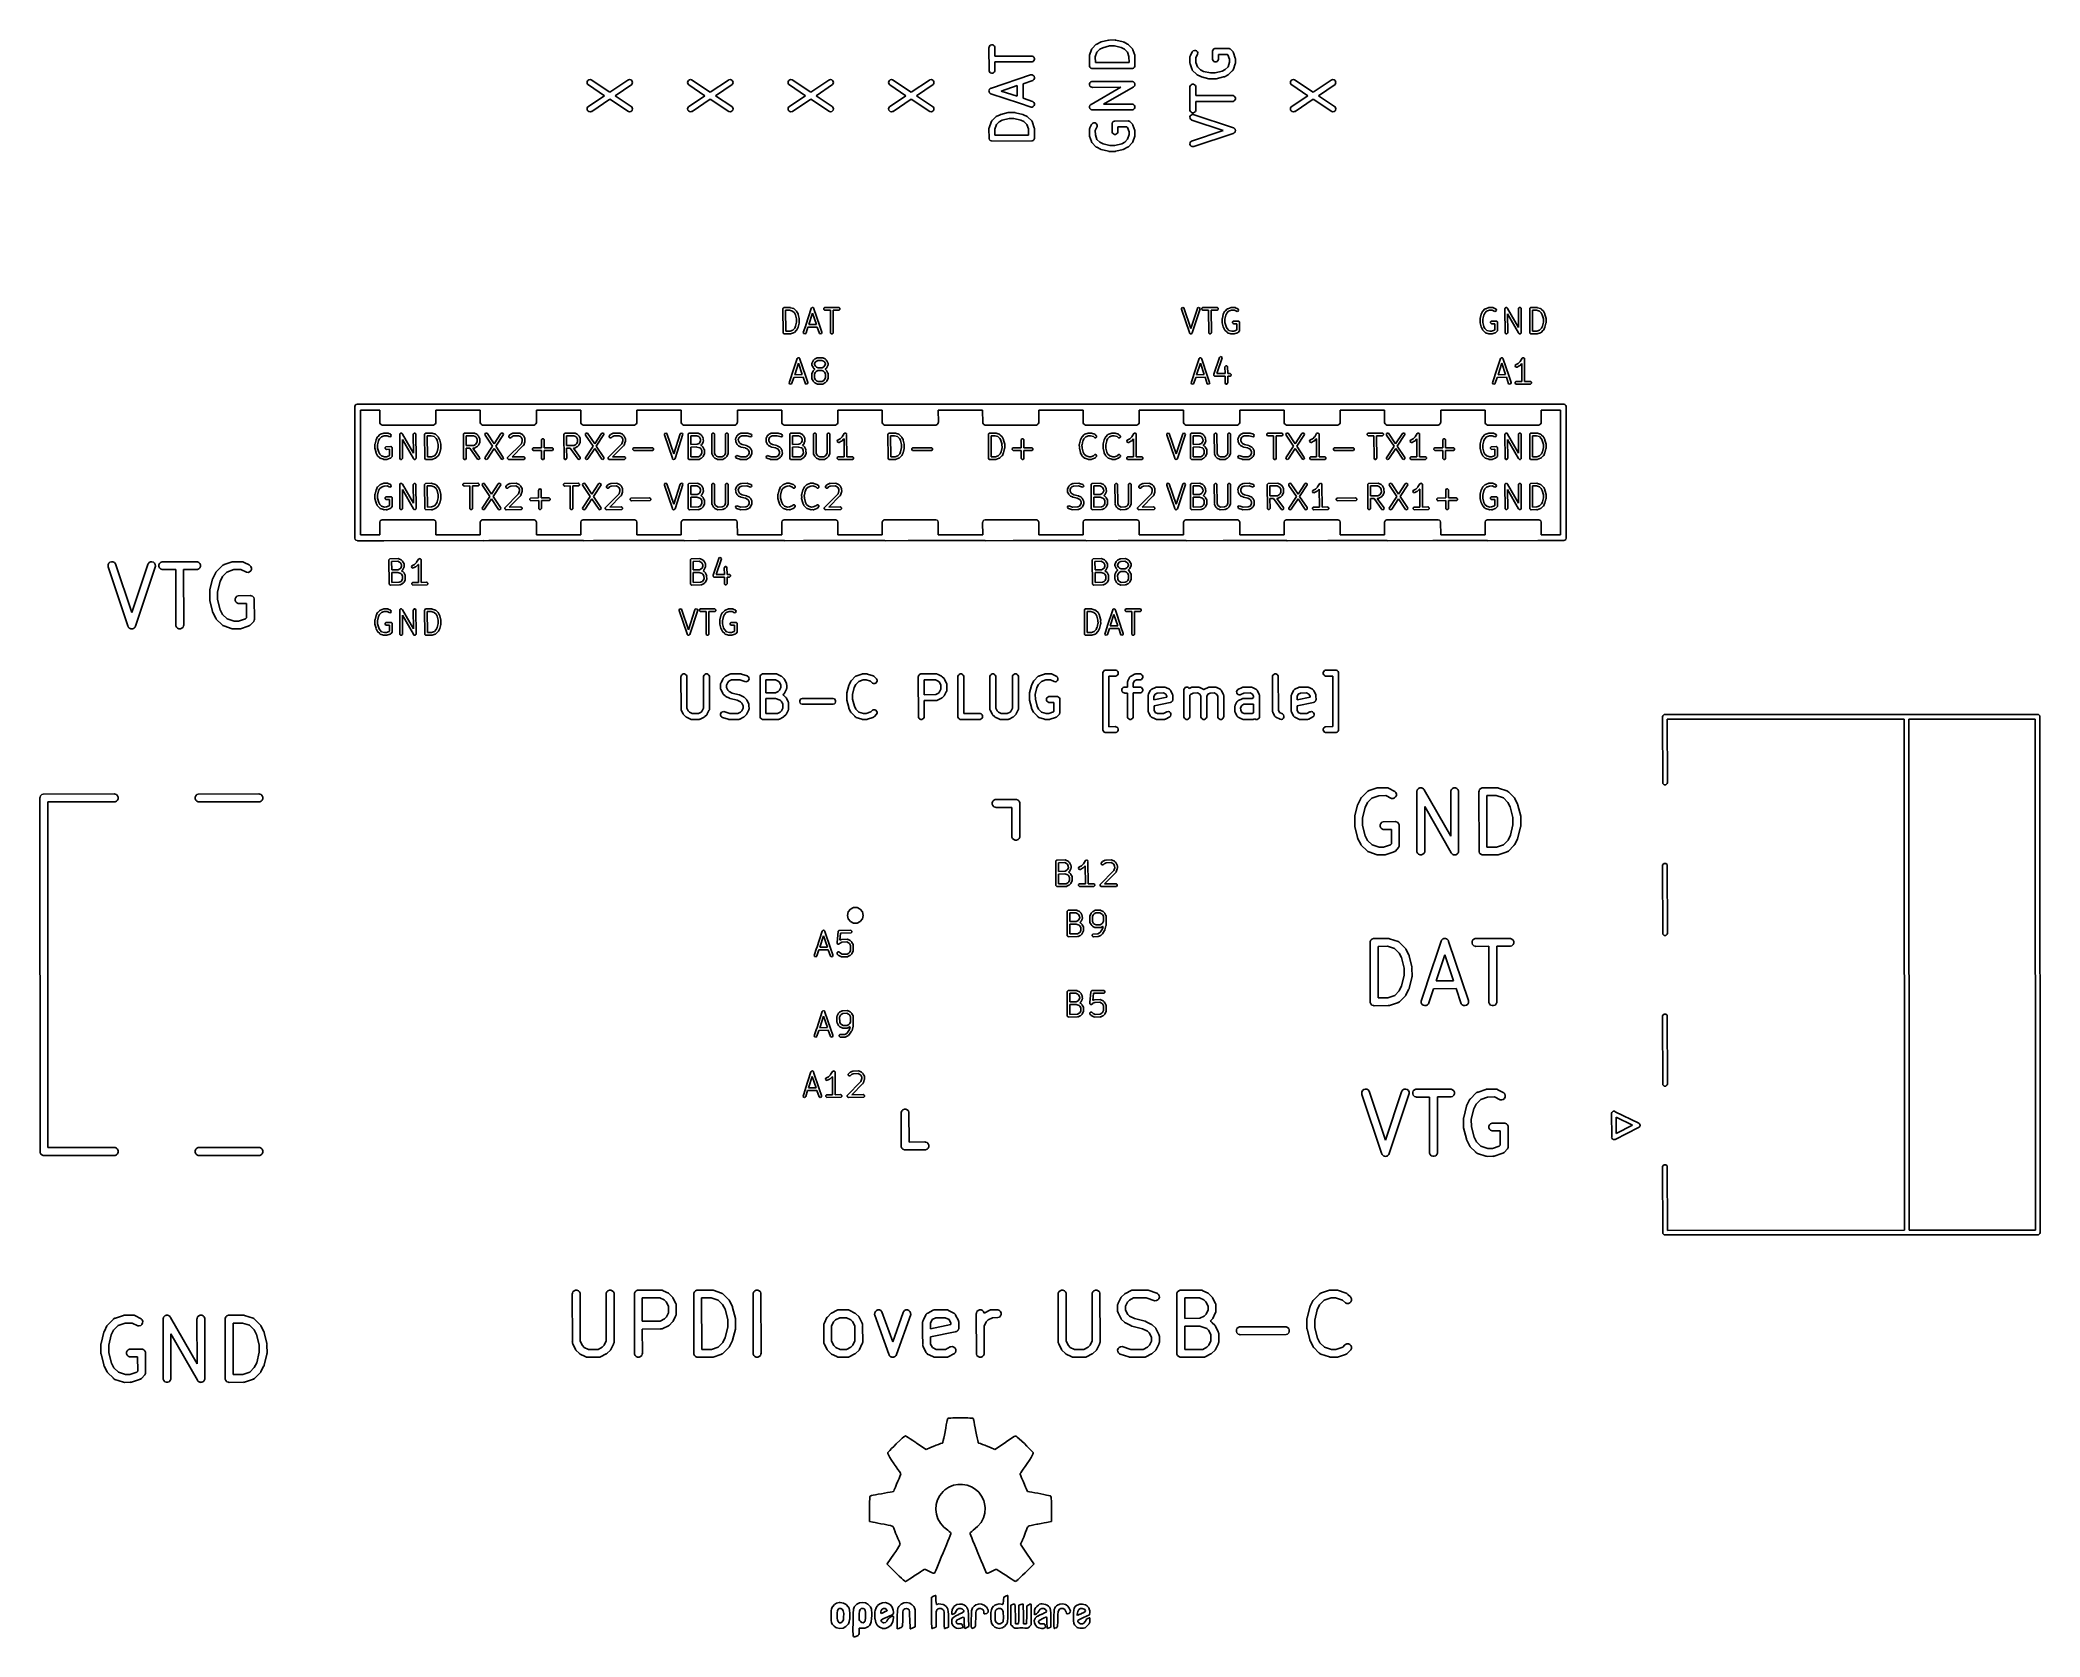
# Model space of a CAD drawing. Extents: x 134.2 to 184.8, y -90.4 to -50.
import ezdxf

# ---------------------------------------------------------------- set-up
doc = ezdxf.new("R2010")
doc.units = 0
doc.layers.add('BLACK', color=7, linetype='CONTINUOUS')

msp = doc.modelspace()

# ---------------------------------------------------------------- linework, layer by layer
at = {"layer": 'BLACK', "linetype": 'CONTINUOUS'}
for p, q in [((161.040501, -50.07642), (161.2252, -50.028903)), ((161.2252, -50.028903), (161.227736, -50.028527)), ((161.227736, -50.028527), (161.228758, -50.028105)), ((161.228758, -50.028105), (161.230719, -50.028087)), ((161.230719, -50.028087), (161.239744, -50.026753)), ((161.239744, -50.026753), (161.247667, -50.027931)), ((161.247667, -50.027931), (161.386247, -50.026664)), ((161.386247, -50.026664), (161.3888, -50.026915)), ((161.3888, -50.026915), (161.389893, -50.026753)), ((161.389893, -50.026753), (161.391764, -50.027207)), ((161.391764, -50.027207), (161.400879, -50.028105)), ((161.400879, -50.028105), (161.408547, -50.031281)), ((161.408547, -50.031281), (161.594913, -50.076522)), ((158.199819, -50.220714), (158.20126, -50.206082)), ((158.20126, -50.806774), (158.199819, -50.220714)), ((158.20126, -50.206082), (158.212459, -50.179046)), ((158.212459, -50.179046), (158.233151, -50.158354)), ((158.233151, -50.158354), (158.260187, -50.147155)), ((158.260187, -50.147155), (158.289451, -50.147155)), ((158.289451, -50.147155), (158.316487, -50.158354)), ((158.316487, -50.158354), (158.337179, -50.179046)), ((158.337179, -50.179046), (158.348378, -50.206082)), ((158.348378, -50.206082), (158.348935, -50.432742)), ((158.348935, -50.432742), (159.274819, -50.431428)), ((159.274819, -50.431428), (159.289451, -50.432869)), ((159.289451, -50.432869), (159.316487, -50.444068)), ((159.316487, -50.444068), (159.337179, -50.46476)), ((159.337179, -50.548096), (159.316487, -50.568788)), ((159.337179, -50.46476), (159.348378, -50.491796)), ((159.348378, -50.52106), (159.337179, -50.548096)), ((159.348378, -50.491796), (159.348378, -50.52106)), ((160.739819, -50.434997), (160.740548, -50.427591)), ((160.74126, -50.687724), (160.739819, -50.434997)), ((160.740408, -50.425617), (160.740889, -50.42413)), ((160.740548, -50.427591), (160.740408, -50.425617)), ((160.740889, -50.42413), (160.74126, -50.420365)), ((160.74126, -50.420365), (160.745138, -50.411001)), ((160.745138, -50.411001), (160.791287, -50.268423)), ((160.791287, -50.268423), (160.797281, -50.254998)), ((160.797281, -50.254998), (160.799046, -50.252962)), ((160.799046, -50.252962), (160.800078, -50.250472)), ((160.800078, -50.250472), (160.809826, -50.240533)), ((160.809826, -50.240533), (160.816455, -50.232891)), ((160.816455, -50.232891), (160.818158, -50.232039)), ((160.818158, -50.232039), (160.904643, -50.143869)), ((160.92629, -50.334143), (160.888551, -50.450739)), ((160.888551, -50.450739), (160.889398, -50.599406)), ((160.904643, -50.143869), (160.910393, -50.139148)), ((160.910393, -50.139148), (160.911692, -50.137652)), ((160.911692, -50.137652), (160.913102, -50.136925)), ((160.913102, -50.136925), (160.916008, -50.134541)), ((160.916008, -50.134541), (160.924823, -50.130889)), ((160.924823, -50.130889), (161.019373, -50.082201)), ((160.99908, -50.259934), (160.92629, -50.334143)), ((161.074215, -50.221243), (160.99908, -50.259934)), ((161.019373, -50.082201), (161.020442, -50.081791)), ((161.020442, -50.081791), (161.020878, -50.081469)), ((161.020878, -50.081469), (161.022121, -50.081149)), ((161.022121, -50.081149), (161.033104, -50.076946)), ((161.033104, -50.076946), (161.040501, -50.07642)), ((161.247645, -50.176625), (161.074215, -50.221243)), ((161.372417, -50.175483), (161.247645, -50.176625)), ((161.54554, -50.217509), (161.372417, -50.175483)), ((161.62535, -50.256235), (161.54554, -50.217509)), ((161.594913, -50.076522), (161.595992, -50.076907)), ((161.595992, -50.076907), (161.596532, -50.076946)), ((161.596532, -50.076946), (161.597739, -50.077531)), ((161.597739, -50.077531), (161.608759, -50.081469)), ((161.608759, -50.081469), (161.61427, -50.085553)), ((161.61427, -50.085553), (161.705502, -50.12982)), ((161.701076, -50.330512), (161.62535, -50.256235)), ((161.739867, -50.443589), (161.701076, -50.330512)), ((161.705502, -50.12982), (161.711798, -50.133783)), ((161.711798, -50.133783), (161.713628, -50.134541)), ((161.713628, -50.134541), (161.714748, -50.135639)), ((161.714748, -50.135639), (161.717945, -50.137652)), ((161.717945, -50.137652), (161.724468, -50.145174)), ((161.724468, -50.145174), (161.820233, -50.239107)), ((161.740749, -50.598197), (161.739867, -50.443589)), ((161.820233, -50.239107), (161.829561, -50.250472)), ((161.829561, -50.250472), (161.830592, -50.252962)), ((161.830592, -50.252962), (161.832357, -50.254997)), ((161.832357, -50.254997), (161.836802, -50.267955)), ((161.836802, -50.267955), (161.840759, -50.277508)), ((161.840759, -50.277508), (161.840759, -50.279488)), ((161.840759, -50.279488), (161.88597, -50.411279)), ((161.88597, -50.411279), (161.887619, -50.418534)), ((161.887619, -50.418534), (161.888378, -50.420365)), ((161.888378, -50.420365), (161.888386, -50.421907)), ((161.888386, -50.421907), (161.88923, -50.425616)), ((161.88923, -50.425616), (161.888468, -50.436321)), ((161.888468, -50.436321), (161.889819, -50.673092)), ((163.279819, -50.458809), (163.28126, -50.444177)), ((163.28112, -50.601026), (163.279819, -50.458809)), ((163.28126, -50.444177), (163.282291, -50.441687)), ((163.282291, -50.441687), (163.282482, -50.439)), ((163.282482, -50.439), (163.288786, -50.426006)), ((163.288786, -50.426006), (163.292459, -50.417141)), ((163.292459, -50.417141), (163.293681, -50.415918)), ((163.293681, -50.415918), (163.335356, -50.33003)), ((163.335356, -50.33003), (163.343188, -50.317587)), ((163.343188, -50.317587), (163.365296, -50.298414)), ((163.365296, -50.298414), (163.393057, -50.28916)), ((163.393057, -50.28916), (163.422247, -50.291234)), ((163.422247, -50.291234), (163.448422, -50.304322)), ((163.474775, -50.383381), (163.42869, -50.478356)), ((163.42869, -50.478356), (163.429739, -50.592983)), ((163.448422, -50.304322), (163.467595, -50.326429)), ((163.467595, -50.326429), (163.476849, -50.354191)), ((163.476849, -50.354191), (163.474775, -50.383381)), ((163.851247, -50.315952), (163.852688, -50.30132)), ((163.852688, -50.52106), (163.851247, -50.315952)), ((163.852688, -50.30132), (163.863887, -50.274284)), ((163.863887, -50.548096), (163.852688, -50.52106)), ((163.863887, -50.274284), (163.884579, -50.253592)), ((163.884579, -50.568788), (163.863887, -50.548096)), ((163.884579, -50.253592), (163.911615, -50.242393)), ((163.911615, -50.242393), (164.25958, -50.240952)), ((163.988607, -50.548096), (163.967915, -50.568788)), ((163.999806, -50.52106), (163.988607, -50.548096)), ((164.001247, -50.506428), (163.999806, -50.52106)), ((164.228006, -50.389702), (164.000433, -50.390644)), ((164.000433, -50.390644), (164.001247, -50.506428)), ((164.24127, -50.402507), (164.228006, -50.389702)), ((164.279934, -50.515213), (164.24127, -50.402507)), ((164.25958, -50.240952), (164.274212, -50.242393)), ((164.274212, -50.242393), (164.28541, -50.247031)), ((164.28087, -50.586592), (164.279934, -50.515213)), ((164.28541, -50.247031), (164.301247, -50.253591)), ((164.301247, -50.253591), (164.360232, -50.310537)), ((164.360232, -50.310537), (164.36956, -50.321903)), ((164.36956, -50.321903), (164.37059, -50.324391)), ((164.37059, -50.324391), (164.372357, -50.326428)), ((164.372357, -50.326428), (164.376804, -50.339391)), ((164.376804, -50.339391), (164.380759, -50.348939)), ((164.380759, -50.348939), (164.380759, -50.350919)), ((164.380759, -50.350919), (164.42597, -50.48271)), ((164.42597, -50.48271), (164.427619, -50.489965)), ((164.427619, -50.489965), (164.428378, -50.491796)), ((164.428378, -50.491796), (164.428398, -50.493392)), ((164.428398, -50.493392), (164.42923, -50.497047)), ((164.42923, -50.497047), (164.428568, -50.506347)), ((164.428568, -50.506347), (164.429819, -50.601666)), ((148.045498, -51.073037), (148.061731, -51.048688)), ((148.061731, -51.048688), (148.086046, -51.032405)), ((148.086046, -51.032405), (148.11474, -51.026666)), ((148.11474, -51.026666), (148.143448, -51.032345)), ((148.143448, -51.032345), (148.614713, -51.345715)), ((148.614713, -51.345715), (149.073216, -51.039262)), ((149.073216, -51.039262), (149.08619, -51.032345)), ((149.08619, -51.032345), (149.114898, -51.026666)), ((149.114898, -51.026666), (149.143592, -51.032405)), ((149.143592, -51.032405), (149.167907, -51.048688)), ((149.167907, -51.048688), (149.18414, -51.073037)), ((150.585498, -51.073037), (150.601731, -51.048688)), ((150.601731, -51.048688), (150.626046, -51.032405)), ((150.626046, -51.032405), (150.65474, -51.026666)), ((150.65474, -51.026666), (150.683448, -51.032345)), ((150.683448, -51.032345), (151.154713, -51.345715)), ((151.154713, -51.345715), (151.613216, -51.039262)), ((151.613216, -51.039262), (151.62619, -51.032345)), ((151.62619, -51.032345), (151.654898, -51.026666)), ((151.654898, -51.026666), (151.683592, -51.032405)), ((151.683592, -51.032405), (151.707907, -51.048688)), ((151.707907, -51.048688), (151.72414, -51.073037)), ((153.125498, -51.073037), (153.141731, -51.048688)), ((153.141731, -51.048688), (153.166046, -51.032405)), ((153.166046, -51.032405), (153.19474, -51.026666)), ((153.19474, -51.026666), (153.223448, -51.032345)), ((153.223448, -51.032345), (153.694713, -51.345715)), ((153.694713, -51.345715), (154.153216, -51.039262)), ((154.153216, -51.039262), (154.16619, -51.032345)), ((154.16619, -51.032345), (154.194898, -51.026666)), ((154.194898, -51.026666), (154.223592, -51.032405)), ((154.223592, -51.032405), (154.247907, -51.048688)), ((154.247907, -51.048688), (154.26414, -51.073037)), ((155.665498, -51.073037), (155.681731, -51.048688)), ((155.681731, -51.048688), (155.706046, -51.032405)), ((155.706046, -51.032405), (155.73474, -51.026666)), ((155.73474, -51.026666), (155.763448, -51.032345)), ((155.763448, -51.032345), (156.234713, -51.345715)), ((156.234713, -51.345715), (156.693216, -51.039262)), ((156.693216, -51.039262), (156.70619, -51.032345)), ((156.70619, -51.032345), (156.734898, -51.026666)), ((156.734898, -51.026666), (156.763592, -51.032405)), ((156.763592, -51.032405), (156.787907, -51.048688)), ((156.787907, -51.048688), (156.80414, -51.073037)), ((158.212459, -50.83381), (158.20126, -50.806774)), ((158.233151, -50.854502), (158.212459, -50.83381)), ((158.260187, -50.865701), (158.233151, -50.854502)), ((158.289451, -50.865701), (158.260187, -50.865701)), ((158.260223, -51.243245), (159.251102, -50.911468)), ((158.316487, -50.854502), (158.289451, -50.865701)), ((158.337179, -50.83381), (158.316487, -50.854502)), ((158.348378, -50.806774), (158.337179, -50.83381)), ((158.349819, -50.792142), (158.348378, -50.806774)), ((159.289451, -50.579987), (158.3493, -50.581322)), ((158.3493, -50.581322), (158.349819, -50.792142)), ((159.311961, -51.047776), (159.062862, -51.131182)), ((159.251102, -50.911468), (159.265438, -50.908208)), ((159.265438, -50.908208), (159.294628, -50.910283)), ((159.316487, -50.568788), (159.289451, -50.579987)), ((159.294628, -50.910283), (159.320802, -50.923369)), ((159.334068, -51.028602), (159.311961, -51.047776)), ((159.320802, -50.923369), (159.339976, -50.945477)), ((159.347155, -51.002429), (159.334068, -51.028602)), ((159.339976, -50.945477), (159.34923, -50.973239)), ((159.34923, -50.973239), (159.347155, -51.002429)), ((160.752459, -50.71476), (160.74126, -50.687724)), ((160.773151, -50.735452), (160.752459, -50.71476)), ((160.800187, -50.746651), (160.773151, -50.735452)), ((160.814819, -50.748092), (160.800187, -50.746651)), ((161.829451, -50.746651), (160.814819, -50.748092)), ((160.889398, -50.599406), (161.740749, -50.598197)), ((161.856487, -50.735452), (161.829451, -50.746651)), ((161.877179, -50.71476), (161.856487, -50.735452)), ((161.888378, -50.687724), (161.877179, -50.71476)), ((161.889819, -50.673092), (161.888378, -50.687724)), ((163.280408, -50.611046), (163.28112, -50.601026)), ((163.281245, -50.614729), (163.280408, -50.611046)), ((163.28126, -50.616298), (163.281245, -50.614729)), ((163.282018, -50.618129), (163.28126, -50.616298)), ((163.283668, -50.625383), (163.282018, -50.618129)), ((163.328879, -50.757173), (163.283668, -50.625383)), ((163.328879, -50.759154), (163.328879, -50.757173)), ((163.332834, -50.768703), (163.328879, -50.759154)), ((163.337281, -50.781665), (163.332834, -50.768703)), ((163.339046, -50.7837), (163.337281, -50.781665)), ((163.340078, -50.786191), (163.339046, -50.7837)), ((163.349405, -50.797556), (163.340078, -50.786191)), ((163.445172, -50.891493), (163.349405, -50.797556)), ((163.429739, -50.592983), (163.468562, -50.706151)), ((163.451692, -50.899011), (163.445172, -50.891493)), ((163.454885, -50.901021), (163.451692, -50.899011)), ((163.456008, -50.902122), (163.454885, -50.901021)), ((163.45784, -50.90288), (163.456008, -50.902122)), ((163.464135, -50.906843), (163.45784, -50.90288)), ((163.555367, -50.951111), (163.464135, -50.906843)), ((163.468562, -50.706151), (163.544286, -50.780428)), ((163.544286, -50.780428), (163.624096, -50.819153)), ((163.560878, -50.955194), (163.555367, -50.951111)), ((163.571893, -50.959129), (163.560878, -50.955194)), ((163.573104, -50.959717), (163.571893, -50.959129)), ((163.573644, -50.959755), (163.573104, -50.959717)), ((163.574724, -50.960141), (163.573644, -50.959755)), ((163.761089, -51.005381), (163.574724, -50.960141)), ((163.624096, -50.819153), (163.797219, -50.861179)), ((163.768758, -51.008558), (163.761089, -51.005381)), ((163.777872, -51.009455), (163.768758, -51.008558)), ((163.779744, -51.00991), (163.777872, -51.009455)), ((163.780836, -51.009747), (163.779744, -51.00991)), ((163.78339, -51.009999), (163.780836, -51.009747)), ((163.921969, -51.008731), (163.78339, -51.009999)), ((163.797219, -50.861179), (163.921991, -50.860037)), ((163.911615, -50.579987), (163.884579, -50.568788)), ((163.940879, -50.579987), (163.911615, -50.579987)), ((163.929893, -51.00991), (163.921969, -51.008731)), ((163.921991, -50.860037), (164.095421, -50.815419)), ((163.938917, -51.008575), (163.929893, -51.00991)), ((163.940879, -51.008558), (163.938917, -51.008575)), ((163.967915, -50.568788), (163.940879, -50.579987)), ((163.9419, -51.008135), (163.940879, -51.008558)), ((163.944437, -51.00776), (163.9419, -51.008135)), ((164.129135, -50.960242), (163.944437, -51.00776)), ((164.095421, -50.815419), (164.170558, -50.776727)), ((164.136532, -50.959717), (164.129135, -50.960242)), ((164.147514, -50.955514), (164.136532, -50.959717)), ((164.148759, -50.955194), (164.147514, -50.955514)), ((164.149194, -50.954871), (164.148759, -50.955194)), ((164.150264, -50.954462), (164.149194, -50.954871)), ((164.244816, -50.905771), (164.150264, -50.954462)), ((164.170558, -50.776727), (164.243348, -50.702519)), ((164.243348, -50.702519), (164.28087, -50.586592)), ((164.253628, -50.902122), (164.244816, -50.905771)), ((164.256532, -50.899738), (164.253628, -50.902122)), ((164.257945, -50.899011), (164.256532, -50.899738)), ((164.259244, -50.897512), (164.257945, -50.899011)), ((164.264994, -50.892794), (164.259244, -50.897512)), ((164.351479, -50.804624), (164.264994, -50.892794)), ((164.353183, -50.803773), (164.351479, -50.804624)), ((164.359813, -50.796128), (164.353183, -50.803773)), ((164.369561, -50.786191), (164.359813, -50.796128)), ((164.370592, -50.7837), (164.369561, -50.786191)), ((164.372357, -50.781666), (164.370592, -50.7837)), ((164.378351, -50.76824), (164.372357, -50.781666)), ((164.4245, -50.625658), (164.378351, -50.76824)), ((164.428378, -50.616298), (164.4245, -50.625658)), ((164.428748, -50.612534), (164.428378, -50.616298)), ((164.42923, -50.611047), (164.428748, -50.612534)), ((164.429819, -50.601666), (164.429089, -50.609072)), ((164.429089, -50.609072), (164.42923, -50.611047)), ((165.825498, -51.073037), (165.841731, -51.048688)), ((165.841731, -51.048688), (165.866046, -51.032405)), ((165.866046, -51.032405), (165.89474, -51.026666)), ((165.89474, -51.026666), (165.923448, -51.032345)), ((165.923448, -51.032345), (166.394713, -51.345715)), ((166.394713, -51.345715), (166.853216, -51.039262)), ((166.853216, -51.039262), (166.86619, -51.032345)), ((166.86619, -51.032345), (166.894898, -51.026666)), ((166.894898, -51.026666), (166.923592, -51.032405)), ((166.923592, -51.032405), (166.947907, -51.048688)), ((166.947907, -51.048688), (166.96414, -51.073037)), ((148.039819, -51.101745), (148.045498, -51.073037)), ((148.045558, -51.130439), (148.039819, -51.101745)), ((148.061841, -51.154754), (148.045558, -51.130439)), ((148.073217, -51.16407), (148.061841, -51.154754)), ((148.061841, -51.715244), (148.480894, -51.435157)), ((148.480894, -51.435157), (148.073217, -51.16407)), ((148.614924, -51.524282), (148.156421, -51.830736)), ((149.08619, -51.837653), (148.614924, -51.524282)), ((149.167797, -51.154754), (148.748743, -51.43484)), ((148.748743, -51.43484), (149.156421, -51.705928)), ((149.18408, -51.130439), (149.167797, -51.154754)), ((149.189819, -51.101745), (149.18408, -51.130439)), ((149.18414, -51.073037), (149.189819, -51.101745)), ((150.579819, -51.101745), (150.585498, -51.073037)), ((150.585558, -51.130439), (150.579819, -51.101745)), ((150.601841, -51.154754), (150.585558, -51.130439)), ((150.613217, -51.16407), (150.601841, -51.154754)), ((150.601841, -51.715244), (151.020894, -51.435157)), ((151.020894, -51.435157), (150.613217, -51.16407)), ((151.154924, -51.524282), (150.696421, -51.830736)), ((151.62619, -51.837653), (151.154924, -51.524282)), ((151.707797, -51.154754), (151.288743, -51.43484)), ((151.288743, -51.43484), (151.696421, -51.705928)), ((151.72408, -51.130439), (151.707797, -51.154754)), ((151.729819, -51.101745), (151.72408, -51.130439)), ((151.72414, -51.073037), (151.729819, -51.101745)), ((153.119819, -51.101745), (153.125498, -51.073037)), ((153.125558, -51.130439), (153.119819, -51.101745)), ((153.141841, -51.154754), (153.125558, -51.130439)), ((153.153217, -51.16407), (153.141841, -51.154754)), ((153.141841, -51.715244), (153.560894, -51.435157)), ((153.560894, -51.435157), (153.153217, -51.16407)), ((153.694924, -51.524282), (153.236421, -51.830736)), ((154.16619, -51.837653), (153.694924, -51.524282)), ((154.247797, -51.154754), (153.828743, -51.43484)), ((153.828743, -51.43484), (154.236421, -51.705928)), ((154.26408, -51.130439), (154.247797, -51.154754)), ((154.269819, -51.101745), (154.26408, -51.130439)), ((154.26414, -51.073037), (154.269819, -51.101745)), ((155.659819, -51.101745), (155.665498, -51.073037)), ((155.665558, -51.130439), (155.659819, -51.101745)), ((155.681841, -51.154754), (155.665558, -51.130439)), ((155.693217, -51.16407), (155.681841, -51.154754)), ((155.681841, -51.715244), (156.100894, -51.435157)), ((156.100894, -51.435157), (155.693217, -51.16407)), ((156.234924, -51.524282), (155.776421, -51.830736)), ((156.70619, -51.837653), (156.234924, -51.524282)), ((156.787797, -51.154754), (156.368743, -51.43484)), ((156.368743, -51.43484), (156.776421, -51.705928)), ((156.80408, -51.130439), (156.787797, -51.154754)), ((156.809819, -51.101745), (156.80408, -51.130439)), ((156.80414, -51.073037), (156.809819, -51.101745)), ((158.200408, -51.306572), (158.202103, -51.301486)), ((158.201074, -51.315952), (158.200408, -51.306572)), ((158.200408, -51.325332), (158.201074, -51.315952)), ((158.202103, -51.330417), (158.200408, -51.325332)), ((158.202103, -51.301486), (158.202483, -51.296142)), ((158.202483, -51.335762), (158.202103, -51.330417)), ((158.202483, -51.296142), (158.206687, -51.287732)), ((158.206687, -51.344171), (158.202483, -51.335762)), ((158.206687, -51.287732), (158.209662, -51.278809)), ((158.209662, -51.353095), (158.206687, -51.344171)), ((158.209662, -51.278809), (158.213173, -51.27476)), ((158.213173, -51.357143), (158.209662, -51.353095)), ((158.213173, -51.27476), (158.215569, -51.269969)), ((158.215569, -51.361935), (158.213173, -51.357143)), ((158.215569, -51.269969), (158.222673, -51.263806)), ((158.222673, -51.368097), (158.215569, -51.361935)), ((158.222673, -51.263806), (158.228836, -51.256702)), ((158.228836, -51.375202), (158.222673, -51.368097)), ((158.228836, -51.256702), (158.233627, -51.254306)), ((158.233627, -51.377597), (158.228836, -51.375202)), ((158.233627, -51.254306), (158.237676, -51.250795)), ((158.237676, -51.381109), (158.233627, -51.377597)), ((158.237676, -51.250795), (158.24668, -51.247779)), ((158.251102, -51.387103), (158.237676, -51.381109)), ((158.24668, -51.247779), (158.255009, -51.243616)), ((158.968853, -51.625278), (158.251102, -51.387103)), ((158.255009, -51.243616), (158.260223, -51.243245)), ((158.914406, -51.180889), (158.509742, -51.316384)), ((158.509742, -51.316384), (158.915199, -51.450929)), ((158.915199, -51.450929), (158.914406, -51.180889)), ((159.062862, -51.131182), (159.063946, -51.500288)), ((159.063946, -51.500288), (159.298536, -51.578134)), ((160.74126, -51.134651), (160.752459, -51.107615)), ((160.74126, -51.163915), (160.74126, -51.134651)), ((160.752459, -51.190951), (160.74126, -51.163915)), ((160.752459, -51.107615), (160.773151, -51.086923)), ((160.773151, -51.211643), (160.752459, -51.190951)), ((160.773151, -51.086923), (160.800187, -51.075724)), ((160.800187, -51.222842), (160.773151, -51.211643)), ((160.782189, -51.654607), (161.534888, -51.22326)), ((160.800187, -51.075724), (161.814819, -51.074283)), ((160.814819, -51.224283), (160.800187, -51.222842)), ((161.534888, -51.22326), (160.814819, -51.224283)), ((161.847448, -51.215386), (161.094749, -51.646733)), ((161.814819, -51.074283), (161.818582, -51.074653)), ((161.818582, -51.074653), (161.820058, -51.074466)), ((161.820058, -51.074466), (161.821968, -51.074987)), ((161.821968, -51.074987), (161.829451, -51.075724)), ((161.829451, -51.075724), (161.838666, -51.079541)), ((161.838666, -51.079541), (161.84829, -51.082166)), ((161.856487, -51.211643), (161.847448, -51.215386)), ((161.84829, -51.082166), (161.85207, -51.085093)), ((161.85207, -51.085093), (161.856487, -51.086923)), ((161.856487, -51.086923), (161.863537, -51.093973)), ((161.859849, -51.20828), (161.856487, -51.211643)), ((161.864019, -51.205891), (161.859849, -51.20828)), ((161.863537, -51.093973), (161.871427, -51.100083)), ((161.870127, -51.198002), (161.864019, -51.205891)), ((161.877179, -51.190951), (161.870127, -51.198002)), ((161.871427, -51.100083), (161.8738, -51.104236)), ((161.8738, -51.104236), (161.877179, -51.107615)), ((161.877179, -51.107615), (161.880995, -51.116827)), ((161.879009, -51.186532), (161.877179, -51.190951)), ((161.881936, -51.182753), (161.879009, -51.186532)), ((161.880995, -51.116827), (161.885946, -51.125492)), ((161.88456, -51.173131), (161.881936, -51.182753)), ((161.888378, -51.163915), (161.88456, -51.173131)), ((161.885946, -51.125492), (161.886548, -51.130235)), ((161.886548, -51.130235), (161.888378, -51.134651)), ((161.888378, -51.134651), (161.888378, -51.144625)), ((161.888378, -51.144625), (161.889636, -51.154522)), ((161.889636, -51.154522), (161.888378, -51.159134)), ((161.888378, -51.159134), (161.888378, -51.163915)), ((163.279819, -51.220714), (163.28126, -51.206082)), ((163.28126, -51.806774), (163.279819, -51.220714)), ((163.28126, -51.206082), (163.292459, -51.179046)), ((163.292459, -51.179046), (163.313151, -51.158354)), ((163.313151, -51.158354), (163.340187, -51.147155)), ((163.340187, -51.147155), (163.369451, -51.147155)), ((163.369451, -51.147155), (163.396487, -51.158354)), ((163.396487, -51.158354), (163.417179, -51.179046)), ((163.417179, -51.179046), (163.428378, -51.206082)), ((163.428378, -51.206082), (163.428935, -51.432742)), ((163.428935, -51.432742), (164.354819, -51.431428)), ((164.354819, -51.431428), (164.369451, -51.432869)), ((164.369451, -51.432869), (164.396487, -51.444068)), ((164.396487, -51.568788), (164.369451, -51.579987)), ((164.396487, -51.444068), (164.417179, -51.46476)), ((164.417179, -51.548096), (164.396487, -51.568788)), ((164.417179, -51.46476), (164.428378, -51.491796)), ((164.428378, -51.52106), (164.417179, -51.548096)), ((164.428378, -51.491796), (164.428378, -51.52106)), ((165.819819, -51.101745), (165.825498, -51.073037)), ((165.825558, -51.130439), (165.819819, -51.101745)), ((165.841841, -51.154754), (165.825558, -51.130439)), ((165.853217, -51.16407), (165.841841, -51.154754)), ((165.841841, -51.715244), (166.260894, -51.435157)), ((166.260894, -51.435157), (165.853217, -51.16407)), ((166.394924, -51.524282), (165.936421, -51.830736)), ((166.86619, -51.837653), (166.394924, -51.524282)), ((166.947797, -51.154754), (166.528743, -51.43484)), ((166.528743, -51.43484), (166.936421, -51.705928)), ((166.96408, -51.130439), (166.947797, -51.154754)), ((166.969819, -51.101745), (166.96408, -51.130439)), ((166.96414, -51.073037), (166.969819, -51.101745)), ((148.039819, -51.768253), (148.045558, -51.739559)), ((148.045498, -51.796961), (148.039819, -51.768253)), ((148.061731, -51.82131), (148.045498, -51.796961)), ((148.045558, -51.739559), (148.061841, -51.715244)), ((148.086046, -51.837593), (148.061731, -51.82131)), ((148.11474, -51.843332), (148.086046, -51.837593)), ((148.143448, -51.837653), (148.11474, -51.843332)), ((148.156421, -51.830736), (148.143448, -51.837653)), ((149.114898, -51.843332), (149.08619, -51.837653)), ((149.143592, -51.837593), (149.114898, -51.843332)), ((149.167907, -51.82131), (149.143592, -51.837593)), ((149.156421, -51.705928), (149.167797, -51.715244)), ((149.167797, -51.715244), (149.18408, -51.739559)), ((149.18414, -51.796961), (149.167907, -51.82131)), ((149.18408, -51.739559), (149.189819, -51.768253)), ((149.189819, -51.768253), (149.18414, -51.796961)), ((150.579819, -51.768253), (150.585558, -51.739559)), ((150.585498, -51.796961), (150.579819, -51.768253)), ((150.601731, -51.82131), (150.585498, -51.796961)), ((150.585558, -51.739559), (150.601841, -51.715244)), ((150.626046, -51.837593), (150.601731, -51.82131)), ((150.65474, -51.843332), (150.626046, -51.837593)), ((150.683448, -51.837653), (150.65474, -51.843332)), ((150.696421, -51.830736), (150.683448, -51.837653)), ((151.654898, -51.843332), (151.62619, -51.837653)), ((151.683592, -51.837593), (151.654898, -51.843332)), ((151.707907, -51.82131), (151.683592, -51.837593)), ((151.696421, -51.705928), (151.707797, -51.715244)), ((151.707797, -51.715244), (151.72408, -51.739559)), ((151.72414, -51.796961), (151.707907, -51.82131)), ((151.72408, -51.739559), (151.729819, -51.768253)), ((151.729819, -51.768253), (151.72414, -51.796961)), ((153.119819, -51.768253), (153.125558, -51.739559)), ((153.125498, -51.796961), (153.119819, -51.768253)), ((153.141731, -51.82131), (153.125498, -51.796961)), ((153.125558, -51.739559), (153.141841, -51.715244)), ((153.166046, -51.837593), (153.141731, -51.82131)), ((153.19474, -51.843332), (153.166046, -51.837593)), ((153.223448, -51.837653), (153.19474, -51.843332)), ((153.236421, -51.830736), (153.223448, -51.837653)), ((154.194898, -51.843332), (154.16619, -51.837653)), ((154.223592, -51.837593), (154.194898, -51.843332)), ((154.247907, -51.82131), (154.223592, -51.837593)), ((154.236421, -51.705928), (154.247797, -51.715244)), ((154.247797, -51.715244), (154.26408, -51.739559)), ((154.26414, -51.796961), (154.247907, -51.82131)), ((154.26408, -51.739559), (154.269819, -51.768253)), ((154.269819, -51.768253), (154.26414, -51.796961)), ((155.659819, -51.768253), (155.665558, -51.739559)), ((155.665498, -51.796961), (155.659819, -51.768253)), ((155.681731, -51.82131), (155.665498, -51.796961)), ((155.665558, -51.739559), (155.681841, -51.715244)), ((155.706046, -51.837593), (155.681731, -51.82131)), ((155.73474, -51.843332), (155.706046, -51.837593)), ((155.763448, -51.837653), (155.73474, -51.843332)), ((155.776421, -51.830736), (155.763448, -51.837653)), ((156.734898, -51.843332), (156.70619, -51.837653)), ((156.763592, -51.837593), (156.734898, -51.843332)), ((156.787907, -51.82131), (156.763592, -51.837593)), ((156.776421, -51.705928), (156.787797, -51.715244)), ((156.787797, -51.715244), (156.80408, -51.739559)), ((156.80414, -51.796961), (156.787907, -51.82131)), ((156.80408, -51.739559), (156.809819, -51.768253)), ((156.809819, -51.768253), (156.80414, -51.796961)), ((158.260078, -52.083808), (158.269826, -52.073869)), ((158.269826, -52.073869), (158.276455, -52.066227)), ((158.276455, -52.066227), (158.278158, -52.065375)), ((158.278158, -52.065375), (158.364643, -51.977205)), ((158.364643, -51.977205), (158.370393, -51.972484)), ((158.370393, -51.972484), (158.371692, -51.970988)), ((158.371692, -51.970988), (158.373102, -51.970261)), ((158.373102, -51.970261), (158.376008, -51.967877)), ((158.376008, -51.967877), (158.384823, -51.964225)), ((158.384823, -51.964225), (158.479373, -51.915537)), ((158.534215, -52.054579), (158.45908, -52.09327)), ((158.479373, -51.915537), (158.480442, -51.915127)), ((158.480442, -51.915127), (158.480878, -51.914805)), ((158.480878, -51.914805), (158.482121, -51.914485)), ((158.482121, -51.914485), (158.493104, -51.910282)), ((158.493104, -51.910282), (158.500501, -51.909756)), ((158.500501, -51.909756), (158.6852, -51.862239)), ((158.707645, -52.009961), (158.534215, -52.054579)), ((158.6852, -51.862239), (158.687736, -51.861863)), ((158.687736, -51.861863), (158.688758, -51.861441)), ((158.688758, -51.861441), (158.690719, -51.861423)), ((158.690719, -51.861423), (158.699744, -51.860089)), ((158.699744, -51.860089), (158.707667, -51.861267)), ((158.832417, -52.008819), (158.707645, -52.009961)), ((158.707667, -51.861267), (158.846247, -51.86)), ((159.00554, -52.050845), (158.832417, -52.008819)), ((158.846247, -51.86), (158.8488, -51.860251)), ((158.8488, -51.860251), (158.849893, -51.860089)), ((158.849893, -51.860089), (158.851764, -51.860543)), ((158.851764, -51.860543), (158.860879, -51.861441)), ((158.860879, -51.861441), (158.868547, -51.864617)), ((158.868547, -51.864617), (159.054913, -51.909858)), ((158.974472, -51.627606), (158.968853, -51.625278)), ((158.975867, -51.627606), (158.974472, -51.627606)), ((159.265438, -51.723696), (158.975867, -51.627606)), ((159.08535, -52.089571), (159.00554, -52.050845)), ((159.054913, -51.909858), (159.055992, -51.910243)), ((159.055992, -51.910243), (159.056532, -51.910282)), ((159.056532, -51.910282), (159.057739, -51.910867)), ((159.057739, -51.910867), (159.068759, -51.914805)), ((159.068759, -51.914805), (159.07427, -51.918889)), ((159.07427, -51.918889), (159.165502, -51.963156)), ((159.165502, -51.963156), (159.171798, -51.967119)), ((159.171798, -51.967119), (159.173628, -51.967877)), ((159.173628, -51.967877), (159.174748, -51.968975)), ((159.174748, -51.968975), (159.177945, -51.970988)), ((159.177945, -51.970988), (159.184468, -51.97851)), ((159.184468, -51.97851), (159.280233, -52.072443)), ((159.294628, -51.721621), (159.265438, -51.723696)), ((159.280233, -52.072443), (159.289561, -52.083808)), ((159.320802, -51.708535), (159.294628, -51.721621)), ((159.298536, -51.578134), (159.311961, -51.584128)), ((159.311961, -51.584128), (159.334068, -51.603302)), ((159.339976, -51.686427), (159.320802, -51.708535)), ((159.334068, -51.603302), (159.347155, -51.629475)), ((159.34923, -51.658665), (159.339976, -51.686427)), ((159.347155, -51.629475), (159.34923, -51.658665)), ((160.740002, -51.715472), (160.74126, -51.710859)), ((160.74126, -51.725368), (160.740002, -51.715472)), ((160.74126, -51.706079), (160.745077, -51.696863)), ((160.74126, -51.710859), (160.74126, -51.706079)), ((160.74126, -51.735343), (160.74126, -51.725368)), ((160.743089, -51.739758), (160.74126, -51.735343)), ((160.743692, -51.744502), (160.743089, -51.739758)), ((160.748642, -51.753166), (160.743692, -51.744502)), ((160.745077, -51.696863), (160.747702, -51.68724)), ((160.747702, -51.68724), (160.750629, -51.683459)), ((160.752459, -51.762379), (160.748642, -51.753166)), ((160.750629, -51.683459), (160.752459, -51.679043)), ((160.752459, -51.679043), (160.759509, -51.671992)), ((160.755837, -51.765757), (160.752459, -51.762379)), ((160.758211, -51.769911), (160.755837, -51.765757)), ((160.7661, -51.77602), (160.758211, -51.769911)), ((160.759509, -51.671992), (160.765619, -51.664103)), ((160.765619, -51.664103), (160.769788, -51.661713)), ((160.773151, -51.783071), (160.7661, -51.77602)), ((160.769788, -51.661713), (160.773151, -51.658351)), ((160.773151, -51.658351), (160.782189, -51.654607)), ((160.777567, -51.7849), (160.773151, -51.783071)), ((160.781348, -51.787828), (160.777567, -51.7849)), ((160.790971, -51.790452), (160.781348, -51.787828)), ((160.800187, -51.79427), (160.790971, -51.790452)), ((160.807669, -51.795006), (160.800187, -51.79427)), ((160.80958, -51.795528), (160.807669, -51.795006)), ((160.811055, -51.79534), (160.80958, -51.795528)), ((160.814819, -51.795711), (160.811055, -51.79534)), ((161.829451, -51.79427), (160.814819, -51.795711)), ((161.094749, -51.646733), (161.814819, -51.645711)), ((161.344579, -52.086923), (161.371615, -52.075724)), ((161.371615, -52.075724), (161.71958, -52.074283)), ((161.71958, -52.074283), (161.734212, -52.075724)), ((161.734212, -52.075724), (161.74541, -52.080362)), ((161.814819, -51.645711), (161.829451, -51.647152)), ((161.829451, -51.647152), (161.856487, -51.658351)), ((161.856487, -51.783071), (161.829451, -51.79427)), ((161.856487, -51.658351), (161.877179, -51.679043)), ((161.877179, -51.762379), (161.856487, -51.783071)), ((161.877179, -51.679043), (161.888378, -51.706079)), ((161.888378, -51.735343), (161.877179, -51.762379)), ((161.888378, -51.706079), (161.888378, -51.735343)), ((163.280408, -51.973239), (163.289662, -51.945476)), ((163.282483, -52.002429), (163.280408, -51.973239)), ((163.292459, -51.83381), (163.28126, -51.806774)), ((163.295569, -52.028602), (163.282483, -52.002429)), ((163.289662, -51.945476), (163.308836, -51.923369)), ((163.313151, -51.854502), (163.292459, -51.83381)), ((163.317676, -52.047776), (163.295569, -52.028602)), ((163.308836, -51.923369), (163.335009, -51.910283)), ((163.340187, -51.865701), (163.313151, -51.854502)), ((163.331102, -52.05377), (163.317676, -52.047776)), ((164.119895, -52.315519), (163.331102, -52.05377)), ((163.335009, -51.910283), (163.364199, -51.908208)), ((163.369451, -51.865701), (163.340187, -51.865701)), ((163.364199, -51.908208), (164.378536, -52.244801)), ((163.396487, -51.854502), (163.369451, -51.865701)), ((163.417179, -51.83381), (163.396487, -51.854502)), ((163.428378, -51.806774), (163.417179, -51.83381)), ((163.429819, -51.792142), (163.428378, -51.806774)), ((164.369451, -51.579987), (163.4293, -51.581322)), ((163.4293, -51.581322), (163.429819, -51.792142)), ((165.819819, -51.768253), (165.825558, -51.739559)), ((165.825498, -51.796961), (165.819819, -51.768253)), ((165.841731, -51.82131), (165.825498, -51.796961)), ((165.825558, -51.739559), (165.841841, -51.715244)), ((165.866046, -51.837593), (165.841731, -51.82131)), ((165.89474, -51.843332), (165.866046, -51.837593)), ((165.923448, -51.837653), (165.89474, -51.843332)), ((165.936421, -51.830736), (165.923448, -51.837653)), ((166.894898, -51.843332), (166.86619, -51.837653)), ((166.923592, -51.837593), (166.894898, -51.843332)), ((166.947907, -51.82131), (166.923592, -51.837593)), ((166.936421, -51.705928), (166.947797, -51.715244)), ((166.947797, -51.715244), (166.96408, -51.739559)), ((166.96414, -51.796961), (166.947907, -51.82131)), ((166.96408, -51.739559), (166.969819, -51.768253)), ((166.969819, -51.768253), (166.96414, -51.796961)), ((158.199819, -52.268333), (158.200548, -52.260927)), ((158.20126, -52.52106), (158.199819, -52.268333)), ((158.200408, -52.258953), (158.200889, -52.257466)), ((158.200548, -52.260927), (158.200408, -52.258953)), ((158.200889, -52.257466), (158.20126, -52.253701)), ((158.20126, -52.253701), (158.205138, -52.244337)), ((158.212459, -52.548096), (158.20126, -52.52106)), ((158.205138, -52.244337), (158.251287, -52.101759)), ((158.233151, -52.568788), (158.212459, -52.548096)), ((158.260187, -52.579987), (158.233151, -52.568788)), ((158.251287, -52.101759), (158.257281, -52.088334)), ((158.257281, -52.088334), (158.259046, -52.086298)), ((158.259046, -52.086298), (158.260078, -52.083808)), ((158.274819, -52.581428), (158.260187, -52.579987)), ((159.289451, -52.579987), (158.274819, -52.581428)), ((158.38629, -52.167479), (158.348551, -52.284075)), ((158.348551, -52.284075), (158.349398, -52.432742)), ((158.349398, -52.432742), (159.200749, -52.431533)), ((158.45908, -52.09327), (158.38629, -52.167479)), ((159.161076, -52.163848), (159.08535, -52.089571)), ((159.199867, -52.276925), (159.161076, -52.163848)), ((159.200749, -52.431533), (159.199867, -52.276925)), ((159.316487, -52.568788), (159.289451, -52.579987)), ((159.289561, -52.083808), (159.290592, -52.086298)), ((159.290592, -52.086298), (159.292357, -52.088333)), ((159.292357, -52.088333), (159.296802, -52.101291)), ((159.296802, -52.101291), (159.300759, -52.110844)), ((159.300759, -52.110844), (159.300759, -52.112824)), ((159.300759, -52.112824), (159.34597, -52.244615)), ((159.337179, -52.548096), (159.316487, -52.568788)), ((159.348378, -52.52106), (159.337179, -52.548096)), ((159.34597, -52.244615), (159.347619, -52.25187)), ((159.347619, -52.25187), (159.348378, -52.253701)), ((159.348378, -52.253701), (159.348386, -52.255243)), ((159.349819, -52.506428), (159.348378, -52.52106)), ((159.348386, -52.255243), (159.34923, -52.258952)), ((159.34923, -52.258952), (159.348468, -52.269657)), ((159.348468, -52.269657), (159.349819, -52.506428)), ((160.739819, -52.29214), (160.74126, -52.277508)), ((160.74112, -52.434357), (160.739819, -52.29214)), ((160.740408, -52.444377), (160.74112, -52.434357)), ((160.741245, -52.44806), (160.740408, -52.444377)), ((160.74126, -52.449629), (160.741245, -52.44806)), ((160.74126, -52.277508), (160.742291, -52.275018)), ((160.742018, -52.45146), (160.74126, -52.449629)), ((160.743668, -52.458714), (160.742018, -52.45146)), ((160.742291, -52.275018), (160.742482, -52.272331)), ((160.742482, -52.272331), (160.748786, -52.259337)), ((160.788879, -52.590504), (160.743668, -52.458714)), ((160.748786, -52.259337), (160.752459, -52.250472)), ((160.752459, -52.250472), (160.753681, -52.249249)), ((160.753681, -52.249249), (160.795356, -52.163361)), ((160.795356, -52.163361), (160.803188, -52.150918)), ((160.803188, -52.150918), (160.825296, -52.131745)), ((160.825296, -52.131745), (160.853057, -52.122491)), ((160.853057, -52.122491), (160.882247, -52.124565)), ((160.882247, -52.124565), (160.908422, -52.137653)), ((160.934775, -52.216712), (160.88869, -52.311687)), ((160.88869, -52.311687), (160.889739, -52.426314)), ((160.889739, -52.426314), (160.928562, -52.539482)), ((160.908422, -52.137653), (160.927595, -52.15976)), ((160.927595, -52.15976), (160.936849, -52.187522)), ((160.928562, -52.539482), (161.004286, -52.613759)), ((160.936849, -52.187522), (160.934775, -52.216712)), ((161.311247, -52.149283), (161.312688, -52.134651)), ((161.312688, -52.354391), (161.311247, -52.149283)), ((161.312688, -52.134651), (161.323887, -52.107615)), ((161.323887, -52.381427), (161.312688, -52.354391)), ((161.323887, -52.107615), (161.344579, -52.086923)), ((161.344579, -52.402119), (161.323887, -52.381427)), ((161.371615, -52.413318), (161.344579, -52.402119)), ((161.400879, -52.413318), (161.371615, -52.413318)), ((161.427915, -52.402119), (161.400879, -52.413318)), ((161.448607, -52.381427), (161.427915, -52.402119)), ((161.459806, -52.354391), (161.448607, -52.381427)), ((161.461247, -52.339759), (161.459806, -52.354391)), ((161.688006, -52.223033), (161.460433, -52.223975)), ((161.460433, -52.223975), (161.461247, -52.339759)), ((161.630558, -52.610058), (161.703348, -52.53585)), ((161.70127, -52.235838), (161.688006, -52.223033)), ((161.739934, -52.348544), (161.70127, -52.235838)), ((161.703348, -52.53585), (161.74087, -52.419923)), ((161.74087, -52.419923), (161.739934, -52.348544)), ((161.74541, -52.080362), (161.761247, -52.086922)), ((161.761247, -52.086922), (161.820232, -52.143868)), ((161.820232, -52.143868), (161.82956, -52.155234)), ((161.82956, -52.155234), (161.83059, -52.157722)), ((161.83059, -52.157722), (161.832357, -52.159759)), ((161.832357, -52.159759), (161.836804, -52.172722)), ((161.836804, -52.172722), (161.840759, -52.18227)), ((161.8845, -52.458989), (161.838351, -52.601571)), ((161.840759, -52.18227), (161.840759, -52.18425)), ((161.840759, -52.18425), (161.88597, -52.316041)), ((161.888378, -52.449629), (161.8845, -52.458989)), ((161.88597, -52.316041), (161.887619, -52.323296)), ((161.887619, -52.323296), (161.888378, -52.325127)), ((161.888378, -52.325127), (161.888398, -52.326723)), ((161.888748, -52.445865), (161.888378, -52.449629)), ((161.888398, -52.326723), (161.88923, -52.330378)), ((161.88923, -52.330378), (161.888568, -52.339678)), ((161.888568, -52.339678), (161.889819, -52.434997)), ((161.88923, -52.444378), (161.888748, -52.445865)), ((161.889819, -52.434997), (161.889089, -52.442403)), ((161.889089, -52.442403), (161.88923, -52.444378)), ((163.317676, -52.584128), (164.119895, -52.315519)), ((164.369413, -52.388658), (163.378536, -52.720436)), ((164.374628, -52.388288), (164.369413, -52.388658)), ((164.382956, -52.384123), (164.374628, -52.388288)), ((164.378536, -52.244801), (164.391961, -52.250795)), ((164.391961, -52.381109), (164.382956, -52.384123)), ((164.391961, -52.250795), (164.396008, -52.254305)), ((164.396008, -52.377598), (164.391961, -52.381109)), ((164.396008, -52.254305), (164.400802, -52.256702)), ((164.400802, -52.375202), (164.396008, -52.377598)), ((164.400802, -52.256702), (164.406966, -52.263809)), ((164.406966, -52.368094), (164.400802, -52.375202)), ((164.406966, -52.263809), (164.414068, -52.269969)), ((164.414068, -52.361935), (164.406966, -52.368094)), ((164.414068, -52.269969), (164.416463, -52.27476)), ((164.416463, -52.357143), (164.414068, -52.361935)), ((164.416463, -52.27476), (164.419976, -52.27881)), ((164.419976, -52.353094), (164.416463, -52.357143)), ((164.419976, -52.27881), (164.42295, -52.287732)), ((164.42295, -52.344171), (164.419976, -52.353094)), ((164.42295, -52.287732), (164.427155, -52.296142)), ((164.427155, -52.335762), (164.42295, -52.344171)), ((164.427155, -52.296142), (164.427534, -52.301486)), ((164.427534, -52.330417), (164.427155, -52.335762)), ((164.427534, -52.301486), (164.42923, -52.306572)), ((164.42923, -52.325332), (164.427534, -52.330417)), ((164.42923, -52.306572), (164.428563, -52.315952)), ((164.428563, -52.315952), (164.42923, -52.325332)), ((160.788879, -52.592485), (160.788879, -52.590504)), ((160.792834, -52.602034), (160.788879, -52.592485)), ((160.797281, -52.614996), (160.792834, -52.602034)), ((160.799046, -52.617031), (160.797281, -52.614996)), ((160.800078, -52.619522), (160.799046, -52.617031)), ((160.809405, -52.630887), (160.800078, -52.619522)), ((160.905172, -52.724824), (160.809405, -52.630887)), ((160.911692, -52.732342), (160.905172, -52.724824)), ((160.914885, -52.734352), (160.911692, -52.732342)), ((160.916008, -52.735453), (160.914885, -52.734352)), ((160.91784, -52.736211), (160.916008, -52.735453)), ((160.924135, -52.740174), (160.91784, -52.736211)), ((161.015367, -52.784442), (160.924135, -52.740174)), ((161.004286, -52.613759), (161.084096, -52.652484)), ((161.020878, -52.788525), (161.015367, -52.784442)), ((161.031893, -52.79246), (161.020878, -52.788525)), ((161.033104, -52.793048), (161.031893, -52.79246)), ((161.033644, -52.793086), (161.033104, -52.793048)), ((161.034724, -52.793472), (161.033644, -52.793086)), ((161.221089, -52.838712), (161.034724, -52.793472)), ((161.084096, -52.652484), (161.257219, -52.69451)), ((161.228758, -52.841889), (161.221089, -52.838712)), ((161.237872, -52.842786), (161.228758, -52.841889)), ((161.239744, -52.843241), (161.237872, -52.842786)), ((161.240836, -52.843078), (161.239744, -52.843241)), ((161.24339, -52.84333), (161.240836, -52.843078)), ((161.381969, -52.842062), (161.24339, -52.84333)), ((161.257219, -52.69451), (161.381991, -52.693368)), ((161.389893, -52.843241), (161.381969, -52.842062)), ((161.381991, -52.693368), (161.555421, -52.64875)), ((161.398917, -52.841906), (161.389893, -52.843241)), ((161.400879, -52.841889), (161.398917, -52.841906)), ((161.4019, -52.841466), (161.400879, -52.841889)), ((161.404437, -52.841091), (161.4019, -52.841466)), ((161.589135, -52.793573), (161.404437, -52.841091)), ((161.555421, -52.64875), (161.630558, -52.610058)), ((161.596532, -52.793048), (161.589135, -52.793573)), ((161.607514, -52.788845), (161.596532, -52.793048)), ((161.608759, -52.788525), (161.607514, -52.788845)), ((161.609194, -52.788202), (161.608759, -52.788525)), ((161.610264, -52.787793), (161.609194, -52.788202)), ((161.704816, -52.739102), (161.610264, -52.787793)), ((161.713628, -52.735453), (161.704816, -52.739102)), ((161.716532, -52.733069), (161.713628, -52.735453)), ((161.717945, -52.732342), (161.716532, -52.733069)), ((161.719244, -52.730843), (161.717945, -52.732342)), ((161.724994, -52.726125), (161.719244, -52.730843)), ((161.811479, -52.637955), (161.724994, -52.726125)), ((161.813183, -52.637104), (161.811479, -52.637955)), ((161.819813, -52.629459), (161.813183, -52.637104)), ((161.829561, -52.619522), (161.819813, -52.629459)), ((161.830592, -52.617031), (161.829561, -52.619522)), ((161.832357, -52.614997), (161.830592, -52.617031)), ((161.838351, -52.601571), (161.832357, -52.614997)), ((163.280408, -52.658665), (163.282483, -52.629475)), ((163.289662, -52.686428), (163.280408, -52.658665)), ((163.282483, -52.629475), (163.295569, -52.603302)), ((163.308836, -52.708535), (163.289662, -52.686428)), ((163.295569, -52.603302), (163.317676, -52.584128)), ((163.335009, -52.721621), (163.308836, -52.708535)), ((163.364199, -52.723696), (163.335009, -52.721621)), ((163.378536, -52.720436), (163.364199, -52.723696)), ((152.992143, -56.823931), (152.994807, -56.810537)), ((152.994807, -57.437325), (152.992143, -56.823931)), ((152.994807, -56.810537), (153.013749, -56.791595)), ((153.013749, -56.791595), (153.17, -56.788931)), ((153.158163, -56.856697), (153.059686, -56.858376)), ((153.059686, -56.858376), (153.061998, -57.390772)), ((153.158932, -56.857135), (153.158163, -56.856697)), ((153.233866, -56.879992), (153.158932, -56.857135)), ((153.17, -56.788931), (153.183394, -56.791595)), ((153.183394, -56.791595), (153.186655, -56.794856)), ((153.186655, -56.794856), (153.266781, -56.819298)), ((153.281462, -56.92497), (153.233866, -56.879992)), ((153.266781, -56.819298), (153.268304, -56.820166)), ((153.268304, -56.820166), (153.269108, -56.820166)), ((153.269108, -56.820166), (153.27033, -56.821321)), ((153.27033, -56.821321), (153.278646, -56.826061)), ((153.278646, -56.826061), (153.281601, -56.831972)), ((153.281552, -56.925297), (153.281462, -56.92497)), ((153.307349, -56.972732), (153.281552, -56.925297)), ((153.281601, -56.831972), (153.337605, -56.884896)), ((153.307473, -56.975277), (153.307349, -56.972732)), ((153.335514, -57.078487), (153.307473, -56.975277)), ((153.335, -57.081074), (153.335514, -57.078487)), ((153.33702, -57.156235), (153.335, -57.081074)), ((153.337605, -56.884896), (153.345193, -56.896251)), ((153.345193, -56.896251), (153.345193, -56.900495)), ((153.345193, -56.900495), (153.372733, -56.951136)), ((153.372733, -56.951136), (153.37634, -56.964307)), ((153.37634, -56.964307), (153.375346, -56.967286)), ((153.375346, -56.967286), (153.403955, -57.072585)), ((153.404619, -57.086225), (153.402911, -57.089071)), ((153.402911, -57.089071), (153.405, -57.166788)), ((153.403955, -57.072585), (153.404619, -57.086225)), ((153.569003, -57.236339), (153.708224, -56.812863)), ((153.740492, -56.930489), (153.645435, -57.219629)), ((153.708224, -56.812863), (153.714987, -56.800998)), ((153.714987, -56.800998), (153.717327, -56.799828)), ((153.717327, -56.799828), (153.718496, -56.79749)), ((153.718496, -56.79749), (153.729017, -56.793983)), ((153.729017, -56.793983), (153.738947, -56.789018)), ((153.738947, -56.789018), (153.741429, -56.789845)), ((153.83762, -57.217917), (153.740492, -56.930489)), ((153.741429, -56.789845), (153.743909, -56.789019)), ((153.743909, -56.789019), (153.753827, -56.793978)), ((153.753827, -56.793978), (153.76436, -56.797489)), ((153.76436, -56.797489), (153.76553, -56.799829)), ((153.76553, -56.799829), (153.767869, -56.800999)), ((153.767869, -56.800999), (153.771526, -56.811821)), ((153.771526, -56.811821), (153.77634, -56.821449)), ((153.77634, -56.821449), (153.77557, -56.823789)), ((153.77557, -56.823789), (153.915555, -57.238041)), ((154.023378, -56.810537), (154.04232, -56.791595)), ((154.023378, -56.837325), (154.023378, -56.810537)), ((154.04232, -56.856267), (154.023378, -56.837325)), ((154.04232, -56.791595), (154.398572, -56.788931)), ((154.055714, -56.858931), (154.04232, -56.856267)), ((154.19229, -56.857909), (154.055714, -56.858931)), ((154.194807, -57.437325), (154.19229, -56.857909)), ((154.411966, -56.856267), (154.259682, -56.857405)), ((154.259682, -56.857405), (154.262143, -57.423931)), ((154.398572, -56.788931), (154.411966, -56.791595)), ((154.411966, -56.791595), (154.430908, -56.810537)), ((154.430908, -56.837325), (154.411966, -56.856267)), ((154.430908, -56.810537), (154.430908, -56.837325)), ((163.066516, -56.82145), (163.078496, -56.79749)), ((163.068224, -56.834999), (163.066516, -56.82145)), ((163.267285, -57.424072), (163.068224, -56.834999)), ((163.078496, -56.79749), (163.103909, -56.789019)), ((163.103909, -56.789019), (163.127869, -56.800999)), ((163.127869, -56.800999), (163.302363, -57.317372)), ((163.302363, -57.317372), (163.468224, -56.812863)), ((163.53634, -56.821449), (163.334632, -57.434999)), ((163.468224, -56.812863), (163.474987, -56.800998)), ((163.474987, -56.800998), (163.498947, -56.789018)), ((163.498947, -56.789018), (163.52436, -56.797489)), ((163.52436, -56.797489), (163.53634, -56.821449)), ((163.583378, -56.810537), (163.60232, -56.791595)), ((163.583378, -56.837325), (163.583378, -56.810537)), ((163.60232, -56.856267), (163.583378, -56.837325)), ((163.60232, -56.791595), (163.958572, -56.788931)), ((163.615714, -56.858931), (163.60232, -56.856267)), ((163.75229, -56.857909), (163.615714, -56.858931)), ((163.754807, -57.437325), (163.75229, -56.857909)), ((163.971966, -56.856267), (163.819682, -56.857405)), ((163.819682, -56.857405), (163.822143, -57.423931)), ((163.958572, -56.788931), (163.971966, -56.791595)), ((163.971966, -56.791595), (163.990908, -56.810537)), ((163.990908, -56.837325), (163.971966, -56.856267)), ((163.990908, -56.810537), (163.990908, -56.837325)), ((164.095, -57.081074), (164.097664, -57.06768)), ((164.097088, -57.15879), (164.095, -57.081074)), ((164.097664, -57.06768), (164.100198, -57.065145)), ((164.100198, -57.065145), (164.124617, -56.9583)), ((164.124617, -56.9583), (164.13045, -56.945952)), ((164.13045, -56.945952), (164.132669, -56.94462)), ((164.132669, -56.94462), (164.155838, -56.893992)), ((164.155838, -56.893992), (164.164211, -56.883204)), ((164.163955, -57.089563), (164.162979, -57.091627)), ((164.162979, -57.091627), (164.165, -57.166788)), ((164.187835, -56.98507), (164.163955, -57.089563)), ((164.164211, -56.883204), (164.168482, -56.88178)), ((164.168482, -56.88178), (164.219537, -56.827754)), ((164.189877, -56.98244), (164.187835, -56.98507)), ((164.211852, -56.93442), (164.189877, -56.98244)), ((164.211892, -56.934394), (164.211852, -56.93442)), ((164.259227, -56.884303), (164.211892, -56.934394)), ((164.219537, -56.827754), (164.220994, -56.82678)), ((164.220994, -56.82678), (164.221354, -56.826061)), ((164.221354, -56.826061), (164.222917, -56.825494)), ((164.222917, -56.825494), (164.230892, -56.820166)), ((164.230892, -56.820166), (164.237634, -56.820166)), ((164.237634, -56.820166), (164.318932, -56.790727)), ((164.329545, -56.85884), (164.259227, -56.884303)), ((164.318932, -56.790727), (164.332481, -56.789019)), ((164.33, -56.858931), (164.329545, -56.85884)), ((164.403802, -56.856947), (164.33, -56.858931)), ((164.332481, -56.789019), (164.33656, -56.791058)), ((164.33656, -56.791058), (164.415715, -56.788931)), ((164.373749, -57.134452), (164.501429, -57.131788)), ((164.470376, -56.887414), (164.403802, -56.856947)), ((164.415715, -56.788931), (164.417434, -56.789272)), ((164.417434, -56.789272), (164.418196, -56.789019)), ((164.418196, -56.789019), (164.419763, -56.789736)), ((164.419763, -56.789736), (164.429109, -56.791595)), ((164.429109, -56.791595), (164.433567, -56.796053)), ((164.433567, -56.796053), (164.48851, -56.821197)), ((164.495789, -56.878943), (164.470376, -56.887414)), ((164.48851, -56.821197), (164.499298, -56.82957)), ((164.507769, -56.854983), (164.495789, -56.878943)), ((164.499298, -56.82957), (164.507769, -56.854983)), ((164.501429, -57.131788), (164.514823, -57.134452)), ((170.615, -57.081074), (170.617664, -57.06768)), ((170.617088, -57.15879), (170.615, -57.081074)), ((170.617664, -57.06768), (170.620198, -57.065145)), ((170.620198, -57.065145), (170.644617, -56.9583)), ((170.644617, -56.9583), (170.65045, -56.945952)), ((170.65045, -56.945952), (170.652669, -56.94462)), ((170.652669, -56.94462), (170.675838, -56.893992)), ((170.675838, -56.893992), (170.684211, -56.883204)), ((170.683955, -57.089563), (170.682979, -57.091627)), ((170.682979, -57.091627), (170.685, -57.166788)), ((170.707835, -56.98507), (170.683955, -57.089563)), ((170.684211, -56.883204), (170.688482, -56.88178)), ((170.688482, -56.88178), (170.739537, -56.827754)), ((170.709877, -56.98244), (170.707835, -56.98507)), ((170.731852, -56.93442), (170.709877, -56.98244)), ((170.731892, -56.934394), (170.731852, -56.93442)), ((170.779227, -56.884303), (170.731892, -56.934394)), ((170.739537, -56.827754), (170.740994, -56.82678)), ((170.740994, -56.82678), (170.741354, -56.826061)), ((170.741354, -56.826061), (170.742917, -56.825494)), ((170.742917, -56.825494), (170.750892, -56.820166)), ((170.750892, -56.820166), (170.757634, -56.820166)), ((170.757634, -56.820166), (170.838932, -56.790727)), ((170.849545, -56.85884), (170.779227, -56.884303)), ((170.838932, -56.790727), (170.852481, -56.789019)), ((170.85, -56.858931), (170.849545, -56.85884)), ((170.923802, -56.856947), (170.85, -56.858931)), ((170.852481, -56.789019), (170.85656, -56.791058)), ((170.85656, -56.791058), (170.935715, -56.788931)), ((170.893749, -57.134452), (171.021429, -57.131788)), ((170.990376, -56.887414), (170.923802, -56.856947)), ((170.935715, -56.788931), (170.937434, -56.789272)), ((170.937434, -56.789272), (170.938196, -56.789019)), ((170.938196, -56.789019), (170.939763, -56.789736)), ((170.939763, -56.789736), (170.949109, -56.791595)), ((170.949109, -56.791595), (170.953567, -56.796053)), ((170.953567, -56.796053), (171.00851, -56.821197)), ((171.015789, -56.878943), (170.990376, -56.887414)), ((171.00851, -56.821197), (171.019298, -56.82957)), ((171.027769, -56.854983), (171.015789, -56.878943)), ((171.019298, -56.82957), (171.027769, -56.854983)), ((171.021429, -57.131788), (171.034823, -57.134452)), ((171.243572, -56.823931), (171.246236, -56.810537)), ((171.246236, -57.437325), (171.243572, -56.823931)), ((171.246236, -56.810537), (171.249635, -56.807137)), ((171.249635, -56.807137), (171.2509, -56.802501)), ((171.2509, -56.802501), (171.258768, -56.798004)), ((171.258768, -56.798004), (171.265178, -56.791595)), ((171.265178, -56.791595), (171.269984, -56.791595)), ((171.269984, -56.791595), (171.274158, -56.78921)), ((171.274158, -56.78921), (171.282902, -56.791595)), ((171.282902, -56.791595), (171.291966, -56.791595)), ((171.291966, -56.791595), (171.295365, -56.794994)), ((171.295365, -56.794994), (171.300002, -56.796259)), ((171.300002, -56.796259), (171.304591, -56.80422)), ((171.304591, -56.80422), (171.310908, -56.810537)), ((171.310908, -56.810537), (171.310928, -56.815213)), ((171.310928, -56.815213), (171.588482, -57.296695)), ((171.589072, -57.432649), (171.311518, -56.951166)), ((171.311518, -56.951166), (171.313572, -57.423931)), ((171.586429, -56.823931), (171.589093, -56.810537)), ((171.588482, -57.296695), (171.586429, -56.823931)), ((171.589093, -56.810537), (171.608035, -56.791595)), ((171.608035, -56.791595), (171.634823, -56.791595)), ((171.634823, -56.791595), (171.653765, -56.810537)), ((171.653765, -56.810537), (171.656429, -57.423931)), ((171.872143, -56.823931), (171.874807, -56.810537)), ((171.874807, -57.437325), (171.872143, -56.823931)), ((171.874807, -56.810537), (171.893749, -56.791595)), ((171.893749, -56.791595), (172.05, -56.788931)), ((172.038163, -56.856697), (171.939686, -56.858376)), ((171.939686, -56.858376), (171.941998, -57.390772)), ((172.038932, -56.857135), (172.038163, -56.856697)), ((172.113866, -56.879992), (172.038932, -56.857135)), ((172.05, -56.788931), (172.063394, -56.791595)), ((172.063394, -56.791595), (172.066655, -56.794856)), ((172.066655, -56.794856), (172.146781, -56.819298)), ((172.161462, -56.92497), (172.113866, -56.879992)), ((172.146781, -56.819298), (172.148304, -56.820166)), ((172.148304, -56.820166), (172.149108, -56.820166)), ((172.149108, -56.820166), (172.15033, -56.821321)), ((172.15033, -56.821321), (172.158646, -56.826061)), ((172.158646, -56.826061), (172.161601, -56.831972)), ((172.161552, -56.925297), (172.161462, -56.92497)), ((172.187349, -56.972732), (172.161552, -56.925297)), ((172.161601, -56.831972), (172.217605, -56.884896)), ((172.187473, -56.975277), (172.187349, -56.972732)), ((172.215514, -57.078487), (172.187473, -56.975277)), ((172.215, -57.081074), (172.215514, -57.078487)), ((172.21702, -57.156235), (172.215, -57.081074)), ((172.217605, -56.884896), (172.225193, -56.896251)), ((172.225193, -56.896251), (172.225193, -56.900495)), ((172.225193, -56.900495), (172.252733, -56.951136)), ((172.252733, -56.951136), (172.25634, -56.964307)), ((172.25634, -56.964307), (172.255346, -56.967286)), ((172.255346, -56.967286), (172.283955, -57.072585)), ((172.284619, -57.086225), (172.282911, -57.089071)), ((172.282911, -57.089071), (172.285, -57.166788)), ((172.283955, -57.072585), (172.284619, -57.086225)), ((153.013749, -57.456267), (152.994807, -57.437325)), ((153.027143, -57.458931), (153.013749, -57.456267)), ((153.16306, -57.456613), (153.027143, -57.458931)), ((153.061998, -57.390772), (153.17, -57.388931)), ((153.167519, -57.458843), (153.16306, -57.456613)), ((153.181068, -57.457135), (153.167519, -57.458843)), ((153.17, -57.388931), (153.170454, -57.389021)), ((153.170454, -57.389021), (153.240773, -57.363558)), ((153.262366, -57.427696), (153.181068, -57.457135)), ((153.240773, -57.363558), (153.288108, -57.313469)), ((153.269108, -57.427696), (153.262366, -57.427696)), ((153.277084, -57.422366), (153.269108, -57.427696)), ((153.278646, -57.421801), (153.277084, -57.422366)), ((153.279004, -57.421083), (153.278646, -57.421801)), ((153.280463, -57.420109), (153.279004, -57.421083)), ((153.331518, -57.366081), (153.280463, -57.420109)), ((153.288108, -57.313469), (153.288146, -57.313443)), ((153.288146, -57.313443), (153.310123, -57.265421)), ((153.310123, -57.265421), (153.312164, -57.26279)), ((153.312164, -57.26279), (153.336045, -57.1583)), ((153.335789, -57.364658), (153.331518, -57.366081)), ((153.344162, -57.353869), (153.335789, -57.364658)), ((153.336045, -57.1583), (153.33702, -57.156235)), ((153.36733, -57.303242), (153.344162, -57.353869)), ((153.36955, -57.301911), (153.36733, -57.303242)), ((153.375383, -57.289563), (153.36955, -57.301911)), ((153.399801, -57.182716), (153.375383, -57.289563)), ((153.402336, -57.180182), (153.399801, -57.182716)), ((153.405, -57.166788), (153.402336, -57.180182)), ((153.506516, -57.426412), (153.566235, -57.24476)), ((153.518496, -57.450372), (153.506516, -57.426412)), ((153.543909, -57.458843), (153.518496, -57.450372)), ((153.567869, -57.446863), (153.543909, -57.458843)), ((153.566235, -57.239108), (153.569003, -57.236339)), ((153.566235, -57.24476), (153.566235, -57.239108)), ((153.574632, -57.434999), (153.567869, -57.446863)), ((153.623194, -57.287282), (153.574632, -57.434999)), ((153.860347, -57.28517), (153.623194, -57.287282)), ((153.645435, -57.219629), (153.83762, -57.217917)), ((153.914987, -57.446864), (153.860347, -57.28517)), ((153.938947, -57.458844), (153.914987, -57.446864)), ((153.915555, -57.238041), (153.916622, -57.239108)), ((153.916622, -57.239108), (153.916622, -57.241196)), ((153.916622, -57.241196), (153.974632, -57.412863)), ((153.96436, -57.450373), (153.938947, -57.458844)), ((153.97634, -57.426413), (153.96436, -57.450373)), ((153.974632, -57.412863), (153.97634, -57.426413)), ((154.213749, -57.456267), (154.194807, -57.437325)), ((154.240537, -57.456267), (154.213749, -57.456267)), ((154.259479, -57.437325), (154.240537, -57.456267)), ((154.262143, -57.423931), (154.259479, -57.437325)), ((163.266516, -57.426412), (163.267285, -57.424072)), ((163.271327, -57.436035), (163.266516, -57.426412)), ((163.274987, -57.446864), (163.271327, -57.436035)), ((163.277327, -57.448034), (163.274987, -57.446864)), ((163.278496, -57.450372), (163.277327, -57.448034)), ((163.289017, -57.453879), (163.278496, -57.450372)), ((163.298947, -57.458844), (163.289017, -57.453879)), ((163.301429, -57.458016), (163.298947, -57.458844)), ((163.303909, -57.458843), (163.301429, -57.458016)), ((163.313827, -57.453884), (163.303909, -57.458843)), ((163.32436, -57.450373), (163.313827, -57.453884)), ((163.32553, -57.448032), (163.32436, -57.450373)), ((163.327869, -57.446863), (163.32553, -57.448032)), ((163.334632, -57.434999), (163.327869, -57.446863)), ((163.773749, -57.456267), (163.754807, -57.437325)), ((163.800537, -57.456267), (163.773749, -57.456267)), ((163.819479, -57.437325), (163.800537, -57.456267)), ((163.822143, -57.423931), (163.819479, -57.437325)), ((164.095381, -57.161637), (164.097088, -57.15879)), ((164.096045, -57.175277), (164.095381, -57.161637)), ((164.124653, -57.280574), (164.096045, -57.175277)), ((164.12366, -57.283555), (164.124653, -57.280574)), ((164.127267, -57.296726), (164.12366, -57.283555)), ((164.154807, -57.347366), (164.127267, -57.296726)), ((164.154807, -57.351611), (164.154807, -57.347366)), ((164.162394, -57.362966), (164.154807, -57.351611)), ((164.218398, -57.415889), (164.162394, -57.362966)), ((164.165, -57.166788), (164.164485, -57.169373)), ((164.164485, -57.169373), (164.192527, -57.272585)), ((164.192527, -57.272585), (164.19265, -57.275129)), ((164.19265, -57.275129), (164.218448, -57.322565)), ((164.221354, -57.421801), (164.218398, -57.415889)), ((164.218448, -57.322565), (164.218537, -57.322891)), ((164.218537, -57.322891), (164.266132, -57.367868)), ((164.22967, -57.426541), (164.221354, -57.421801)), ((164.230892, -57.427696), (164.22967, -57.426541)), ((164.231695, -57.427696), (164.230892, -57.427696)), ((164.233218, -57.428564), (164.231695, -57.427696)), ((164.313344, -57.453005), (164.233218, -57.428564)), ((164.266132, -57.367868), (164.340904, -57.390677)), ((164.316606, -57.456267), (164.313344, -57.453005)), ((164.33, -57.458931), (164.316606, -57.456267)), ((164.332464, -57.458837), (164.33, -57.458931)), ((164.332481, -57.458843), (164.332464, -57.458837)), ((164.332493, -57.458836), (164.332481, -57.458843)), ((164.380986, -57.457005), (164.332493, -57.458836)), ((164.340904, -57.390677), (164.387143, -57.388931)), ((164.354807, -57.153394), (164.373749, -57.134452)), ((164.354807, -57.180182), (164.354807, -57.153394)), ((164.373749, -57.199124), (164.354807, -57.180182)), ((164.387143, -57.201788), (164.373749, -57.199124)), ((164.384662, -57.458843), (164.380986, -57.457005)), ((164.398211, -57.457135), (164.384662, -57.458843)), ((164.466845, -57.200125), (164.387143, -57.201788)), ((164.387143, -57.388931), (164.387597, -57.389021)), ((164.387597, -57.389021), (164.456837, -57.363948)), ((164.479509, -57.427696), (164.398211, -57.457135)), ((164.456837, -57.363948), (164.468726, -57.350821)), ((164.468726, -57.350821), (164.466845, -57.200125)), ((164.486251, -57.427696), (164.479509, -57.427696)), ((164.494227, -57.422366), (164.486251, -57.427696)), ((164.495789, -57.421801), (164.494227, -57.422366)), ((164.496147, -57.421083), (164.495789, -57.421801)), ((164.497606, -57.420109), (164.496147, -57.421083)), ((164.533765, -57.380182), (164.497606, -57.420109)), ((164.514823, -57.134452), (164.533765, -57.153394)), ((164.533765, -57.153394), (164.536429, -57.366788)), ((164.536429, -57.366788), (164.533765, -57.380182)), ((170.615381, -57.161637), (170.617088, -57.15879)), ((170.616045, -57.175277), (170.615381, -57.161637)), ((170.644653, -57.280574), (170.616045, -57.175277)), ((170.64366, -57.283555), (170.644653, -57.280574)), ((170.647267, -57.296726), (170.64366, -57.283555)), ((170.674807, -57.347366), (170.647267, -57.296726)), ((170.674807, -57.351611), (170.674807, -57.347366)), ((170.682394, -57.362966), (170.674807, -57.351611)), ((170.738398, -57.415889), (170.682394, -57.362966)), ((170.685, -57.166788), (170.684485, -57.169373)), ((170.684485, -57.169373), (170.712527, -57.272585)), ((170.712527, -57.272585), (170.71265, -57.275129)), ((170.71265, -57.275129), (170.738448, -57.322565)), ((170.741354, -57.421801), (170.738398, -57.415889)), ((170.738448, -57.322565), (170.738537, -57.322891)), ((170.738537, -57.322891), (170.786132, -57.367868)), ((170.74967, -57.426541), (170.741354, -57.421801)), ((170.750892, -57.427696), (170.74967, -57.426541)), ((170.751695, -57.427696), (170.750892, -57.427696)), ((170.753218, -57.428564), (170.751695, -57.427696)), ((170.833344, -57.453005), (170.753218, -57.428564)), ((170.786132, -57.367868), (170.860904, -57.390677)), ((170.836606, -57.456267), (170.833344, -57.453005)), ((170.85, -57.458931), (170.836606, -57.456267)), ((170.852464, -57.458837), (170.85, -57.458931)), ((170.852481, -57.458843), (170.852464, -57.458837)), ((170.852493, -57.458836), (170.852481, -57.458843)), ((170.900986, -57.457005), (170.852493, -57.458836)), ((170.860904, -57.390677), (170.907143, -57.388931)), ((170.874807, -57.153394), (170.893749, -57.134452)), ((170.874807, -57.180182), (170.874807, -57.153394)), ((170.893749, -57.199124), (170.874807, -57.180182)), ((170.907143, -57.201788), (170.893749, -57.199124)), ((170.904662, -57.458843), (170.900986, -57.457005)), ((170.918211, -57.457135), (170.904662, -57.458843)), ((170.986845, -57.200125), (170.907143, -57.201788)), ((170.907143, -57.388931), (170.907597, -57.389021)), ((170.907597, -57.389021), (170.976837, -57.363948)), ((170.999509, -57.427696), (170.918211, -57.457135)), ((170.976837, -57.363948), (170.988726, -57.350821)), ((170.988726, -57.350821), (170.986845, -57.200125)), ((171.006251, -57.427696), (170.999509, -57.427696)), ((171.014227, -57.422366), (171.006251, -57.427696)), ((171.015789, -57.421801), (171.014227, -57.422366)), ((171.016147, -57.421083), (171.015789, -57.421801)), ((171.017606, -57.420109), (171.016147, -57.421083)), ((171.053765, -57.380182), (171.017606, -57.420109)), ((171.034823, -57.134452), (171.053765, -57.153394)), ((171.053765, -57.153394), (171.056429, -57.366788)), ((171.056429, -57.366788), (171.053765, -57.380182)), ((171.265178, -57.456267), (171.246236, -57.437325)), ((171.291966, -57.456267), (171.265178, -57.456267)), ((171.310908, -57.437325), (171.291966, -57.456267)), ((171.313572, -57.423931), (171.310908, -57.437325)), ((171.589093, -57.437325), (171.589072, -57.432649)), ((171.595408, -57.44364), (171.589093, -57.437325)), ((171.599999, -57.451604), (171.595408, -57.44364)), ((171.604636, -57.452868), (171.599999, -57.451604)), ((171.608035, -57.456267), (171.604636, -57.452868)), ((171.617098, -57.456267), (171.608035, -57.456267)), ((171.625843, -57.458652), (171.617098, -57.456267)), ((171.630017, -57.456267), (171.625843, -57.458652)), ((171.634823, -57.456267), (171.630017, -57.456267)), ((171.64123, -57.449859), (171.634823, -57.456267)), ((171.649102, -57.445362), (171.64123, -57.449859)), ((171.650367, -57.440722), (171.649102, -57.445362)), ((171.653765, -57.437325), (171.650367, -57.440722)), ((171.656429, -57.423931), (171.653765, -57.437325)), ((171.893749, -57.456267), (171.874807, -57.437325)), ((171.907143, -57.458931), (171.893749, -57.456267)), ((172.04306, -57.456613), (171.907143, -57.458931)), ((171.941998, -57.390772), (172.05, -57.388931)), ((172.047519, -57.458843), (172.04306, -57.456613)), ((172.061068, -57.457135), (172.047519, -57.458843)), ((172.05, -57.388931), (172.050454, -57.389021)), ((172.050454, -57.389021), (172.120773, -57.363558)), ((172.142366, -57.427696), (172.061068, -57.457135)), ((172.120773, -57.363558), (172.168108, -57.313469)), ((172.149108, -57.427696), (172.142366, -57.427696)), ((172.157084, -57.422366), (172.149108, -57.427696)), ((172.158646, -57.421801), (172.157084, -57.422366)), ((172.159004, -57.421083), (172.158646, -57.421801)), ((172.160463, -57.420109), (172.159004, -57.421083)), ((172.211518, -57.366081), (172.160463, -57.420109)), ((172.168108, -57.313469), (172.168146, -57.313443)), ((172.168146, -57.313443), (172.190123, -57.265421)), ((172.190123, -57.265421), (172.192164, -57.26279)), ((172.192164, -57.26279), (172.216045, -57.1583)), ((172.215789, -57.364658), (172.211518, -57.366081)), ((172.224162, -57.353869), (172.215789, -57.364658)), ((172.216045, -57.1583), (172.21702, -57.156235)), ((172.24733, -57.303242), (172.224162, -57.353869)), ((172.24955, -57.301911), (172.24733, -57.303242)), ((172.255383, -57.289563), (172.24955, -57.301911)), ((172.279801, -57.182716), (172.255383, -57.289563)), ((172.282336, -57.180182), (172.279801, -57.182716)), ((172.285, -57.166788), (172.282336, -57.180182)), ((153.21186, -58.506339), (153.351081, -58.082863)), ((153.351081, -58.082863), (153.357844, -58.070998)), ((153.357844, -58.070998), (153.360184, -58.069828)), ((153.360184, -58.069828), (153.361353, -58.06749)), ((153.361353, -58.06749), (153.371874, -58.063983)), ((153.371874, -58.063983), (153.381804, -58.059018)), ((153.381804, -58.059018), (153.384286, -58.059845)), ((153.384286, -58.059845), (153.386766, -58.059019)), ((153.386766, -58.059019), (153.396684, -58.063978)), ((153.396684, -58.063978), (153.407217, -58.067489)), ((153.407217, -58.067489), (153.408387, -58.069829)), ((153.408387, -58.069829), (153.410726, -58.070999)), ((153.410726, -58.070999), (153.414383, -58.081821)), ((153.414383, -58.081821), (153.419197, -58.091449)), ((153.419197, -58.091449), (153.418427, -58.093789)), ((153.418427, -58.093789), (153.558412, -58.508041)), ((153.727836, -58.190364), (153.752981, -58.135421)), ((153.752981, -58.135421), (153.761354, -58.124633)), ((153.761354, -58.124633), (153.764809, -58.123481)), ((153.764809, -58.123481), (153.786388, -58.099652)), ((153.786388, -58.099652), (153.786416, -58.09957)), ((153.786416, -58.09957), (153.786509, -58.099519)), ((153.786509, -58.099519), (153.788108, -58.097754)), ((153.788108, -58.097754), (153.799462, -58.090166)), ((153.799462, -58.090166), (153.803708, -58.090166)), ((153.803708, -58.090166), (153.854348, -58.062626)), ((153.87442, -58.128838), (153.829422, -58.15331)), ((153.854348, -58.062626), (153.856037, -58.062163)), ((153.856037, -58.062163), (153.856606, -58.061595)), ((153.856606, -58.061595), (153.858236, -58.06156)), ((153.858236, -58.06156), (153.867519, -58.059019)), ((153.867519, -58.059019), (153.874149, -58.061228)), ((153.874149, -58.061228), (153.984286, -58.058931)), ((153.972055, -58.126801), (153.87442, -58.128838)), ((154.016654, -58.147211), (153.972055, -58.126801)), ((153.984286, -58.058931), (153.986005, -58.059272)), ((153.986005, -58.059272), (153.986767, -58.059019)), ((153.986767, -58.059019), (153.988334, -58.059736)), ((153.988334, -58.059736), (153.99768, -58.061595)), ((153.99768, -58.061595), (154.002138, -58.066053)), ((154.002138, -58.066053), (154.057082, -58.091197)), ((154.057082, -58.091197), (154.06787, -58.09957)), ((154.06787, -58.09957), (154.069021, -58.103024)), ((154.069021, -58.103024), (154.092849, -58.124605)), ((154.092849, -58.124605), (154.092932, -58.124633)), ((154.092932, -58.124633), (154.092982, -58.124726)), ((154.092982, -58.124726), (154.094749, -58.126326)), ((154.094749, -58.126326), (154.102336, -58.13768)), ((154.102336, -58.13768), (154.102336, -58.141924)), ((154.102336, -58.141924), (154.129876, -58.192565)), ((163.37186, -58.506339), (163.511081, -58.082863)), ((163.511081, -58.082863), (163.517844, -58.070998)), ((163.517844, -58.070998), (163.520184, -58.069828)), ((163.520184, -58.069828), (163.521353, -58.06749)), ((163.521353, -58.06749), (163.531874, -58.063983)), ((163.531874, -58.063983), (163.541804, -58.059018)), ((163.541804, -58.059018), (163.544286, -58.059845)), ((163.544286, -58.059845), (163.546766, -58.059019)), ((163.546766, -58.059019), (163.556684, -58.063978)), ((163.556684, -58.063978), (163.567217, -58.067489)), ((163.567217, -58.067489), (163.568387, -58.069829)), ((163.568387, -58.069829), (163.570726, -58.070999)), ((163.570726, -58.070999), (163.574383, -58.081821)), ((163.574383, -58.081821), (163.579197, -58.091449)), ((163.579197, -58.091449), (163.578427, -58.093789)), ((163.578427, -58.093789), (163.718412, -58.508041)), ((163.887263, -58.476651), (164.025367, -58.054293)), ((164.093483, -58.062879), (163.963248, -58.461173)), ((164.025367, -58.054293), (164.03213, -58.042428)), ((164.03213, -58.042428), (164.05609, -58.030448)), ((164.05609, -58.030448), (164.081503, -58.038919)), ((164.081503, -58.038919), (164.093483, -58.062879)), ((170.99186, -58.506339), (171.131081, -58.082863)), ((171.131081, -58.082863), (171.137844, -58.070998)), ((171.137844, -58.070998), (171.140184, -58.069828)), ((171.140184, -58.069828), (171.141353, -58.06749)), ((171.141353, -58.06749), (171.151874, -58.063983)), ((171.151874, -58.063983), (171.161804, -58.059018)), ((171.161804, -58.059018), (171.164286, -58.059845)), ((171.164286, -58.059845), (171.166766, -58.059019)), ((171.166766, -58.059019), (171.176684, -58.063978)), ((171.176684, -58.063978), (171.187217, -58.067489)), ((171.187217, -58.067489), (171.188387, -58.069829)), ((171.188387, -58.069829), (171.190726, -58.070999)), ((171.190726, -58.070999), (171.194383, -58.081821)), ((171.194383, -58.081821), (171.199197, -58.091449)), ((171.199197, -58.091449), (171.198427, -58.093789)), ((171.198427, -58.093789), (171.338412, -58.508041)), ((171.628374, -58.152809), (171.678022, -58.074516)), ((171.678022, -58.074516), (171.687668, -58.064849)), ((171.687668, -58.064849), (171.691201, -58.064142)), ((171.691201, -58.064142), (171.693749, -58.061595)), ((171.693749, -58.061595), (171.70394, -58.061595)), ((171.70394, -58.061595), (171.713936, -58.059596)), ((171.713936, -58.059596), (171.716935, -58.061595)), ((171.716935, -58.061595), (171.720537, -58.061595)), ((171.720537, -58.061595), (171.727741, -58.068799)), ((171.727741, -58.068799), (171.736225, -58.074455)), ((171.736225, -58.074455), (171.736931, -58.077989)), ((171.736931, -58.077989), (171.739479, -58.080537)), ((171.739479, -58.080537), (171.739524, -58.090953)), ((171.739524, -58.090953), (171.741478, -58.100723)), ((171.741478, -58.100723), (171.739579, -58.103716)), ((171.739579, -58.103716), (171.741995, -58.659952)), ((153.149373, -58.696412), (153.209092, -58.51476)), ((153.209092, -58.509108), (153.21186, -58.506339)), ((153.209092, -58.51476), (153.209092, -58.509108)), ((153.266051, -58.557282), (153.217489, -58.704999)), ((153.503204, -58.55517), (153.266051, -58.557282)), ((153.383349, -58.200489), (153.288292, -58.489629)), ((153.288292, -58.489629), (153.480477, -58.487917)), ((153.480477, -58.487917), (153.383349, -58.200489)), ((153.557844, -58.716864), (153.503204, -58.55517)), ((153.558412, -58.508041), (153.559479, -58.509108)), ((153.559479, -58.509108), (153.559479, -58.511196)), ((153.559479, -58.511196), (153.617489, -58.682863)), ((153.720714, -58.208217), (153.721055, -58.206497)), ((153.722383, -58.234523), (153.720714, -58.208217)), ((153.720714, -58.46536), (153.721055, -58.46364)), ((153.723011, -58.575496), (153.720714, -58.46536)), ((153.720802, -58.205736), (153.721519, -58.204168)), ((153.721055, -58.206497), (153.720802, -58.205736)), ((153.720802, -58.239269), (153.722383, -58.234523)), ((153.723253, -58.248221), (153.720802, -58.239269)), ((153.720802, -58.462879), (153.721519, -58.461311)), ((153.721055, -58.46364), (153.720802, -58.462879)), ((153.720802, -58.582126), (153.723011, -58.575496)), ((153.723343, -58.591408), (153.720802, -58.582126)), ((153.721519, -58.204168), (153.723378, -58.194823)), ((153.721519, -58.461311), (153.723378, -58.451966)), ((153.723378, -58.250182), (153.723253, -58.248221)), ((153.723378, -58.593039), (153.723343, -58.591408)), ((153.723378, -58.194823), (153.727836, -58.190364)), ((153.723945, -58.250749), (153.723378, -58.250182)), ((153.723378, -58.451966), (153.727836, -58.447507)), ((153.723945, -58.593606), (153.723378, -58.593039)), ((153.724409, -58.252441), (153.723945, -58.250749)), ((153.724409, -58.595298), (153.723945, -58.593606)), ((153.75195, -58.30308), (153.724409, -58.252441)), ((153.75195, -58.645937), (153.724409, -58.595298)), ((153.727836, -58.447507), (153.752981, -58.392564)), ((153.75195, -58.307325), (153.75195, -58.30308)), ((153.759537, -58.31868), (153.75195, -58.307325)), ((153.75195, -58.650181), (153.75195, -58.645937)), ((153.752981, -58.392564), (153.761354, -58.381776)), ((153.761304, -58.32028), (153.759537, -58.31868)), ((153.761354, -58.320372), (153.761304, -58.32028)), ((153.761435, -58.320399), (153.761354, -58.320372)), ((153.761354, -58.381776), (153.764809, -58.380624)), ((153.785264, -58.341979), (153.761435, -58.320399)), ((153.764809, -58.380624), (153.786388, -58.356795)), ((153.786416, -58.345434), (153.785264, -58.341979)), ((153.786388, -58.356795), (153.786416, -58.356713)), ((153.79375, -58.351126), (153.786416, -58.345434)), ((153.786416, -58.356713), (153.786509, -58.356662)), ((153.786509, -58.356662), (153.788108, -58.354897)), ((153.788108, -58.354897), (153.79375, -58.351126)), ((153.808995, -58.432991), (153.788584, -58.477591)), ((153.788584, -58.477591), (153.790621, -58.575223)), ((153.808995, -58.175848), (153.789543, -58.218353)), ((153.789543, -58.218353), (153.790408, -58.231974)), ((153.790408, -58.231974), (153.815095, -58.277367)), ((153.790621, -58.575223), (153.815095, -58.620224)), ((153.809035, -58.175822), (153.808995, -58.175848)), ((153.809035, -58.432965), (153.808995, -58.432991)), ((153.829422, -58.15331), (153.809035, -58.175822)), ((153.829422, -58.410453), (153.809035, -58.432965)), ((153.815095, -58.277367), (153.837605, -58.297753)), ((153.815095, -58.620224), (153.837606, -58.640612)), ((153.87442, -58.385981), (153.829422, -58.410453)), ((153.837605, -58.297753), (153.837631, -58.297792)), ((153.837606, -58.640612), (153.837631, -58.64065)), ((153.837631, -58.297792), (153.882231, -58.318203)), ((153.837631, -58.64065), (153.882231, -58.66106)), ((153.972055, -58.383944), (153.87442, -58.385981)), ((153.882231, -58.318203), (153.979864, -58.316166)), ((154.016654, -58.404354), (153.972055, -58.383944)), ((153.979864, -58.316166), (154.024865, -58.291692)), ((153.979865, -58.659023), (154.024864, -58.63455)), ((154.01668, -58.14725), (154.016654, -58.147211)), ((154.01668, -58.404393), (154.016654, -58.404354)), ((154.039191, -58.167638), (154.01668, -58.14725)), ((154.039191, -58.424781), (154.01668, -58.404393)), ((154.024864, -58.63455), (154.045251, -58.61204)), ((154.024865, -58.291692), (154.045251, -58.269183)), ((154.063876, -58.213029), (154.039191, -58.167638)), ((154.063663, -58.46978), (154.039191, -58.424781)), ((154.045251, -58.269183), (154.045289, -58.269157)), ((154.045251, -58.61204), (154.045289, -58.612014)), ((154.045289, -58.269157), (154.064741, -58.226651)), ((154.045289, -58.612014), (154.0657, -58.567413)), ((154.066178, -58.347251), (154.060535, -58.35102)), ((154.060535, -58.35102), (154.06787, -58.356713)), ((154.0657, -58.567413), (154.063663, -58.46978)), ((154.064741, -58.226651), (154.063876, -58.213029)), ((154.067778, -58.345483), (154.066178, -58.347251)), ((154.06787, -58.345434), (154.067778, -58.345483)), ((154.067897, -58.345352), (154.06787, -58.345434)), ((154.06787, -58.356713), (154.069021, -58.360167)), ((154.089477, -58.321523), (154.067897, -58.345352)), ((154.069021, -58.360167), (154.092849, -58.381748)), ((154.092932, -58.320372), (154.089477, -58.321523)), ((154.092849, -58.381748), (154.092932, -58.381776)), ((154.101305, -58.309583), (154.092932, -58.320372)), ((154.092932, -58.381776), (154.092982, -58.381869)), ((154.092982, -58.381869), (154.094749, -58.383469)), ((154.094749, -58.383469), (154.102336, -58.394823)), ((154.126448, -58.25464), (154.101305, -58.309583)), ((154.126448, -58.597497), (154.101305, -58.65244)), ((154.102336, -58.394823), (154.102336, -58.399067)), ((154.102336, -58.399067), (154.129876, -58.449708)), ((154.130907, -58.250182), (154.126448, -58.25464)), ((154.130907, -58.593039), (154.126448, -58.597497)), ((154.129876, -58.192565), (154.130338, -58.194254)), ((154.129876, -58.449708), (154.130338, -58.451397)), ((154.130338, -58.194254), (154.130907, -58.194823)), ((154.130338, -58.451397), (154.130907, -58.451966)), ((154.130907, -58.194823), (154.131031, -58.196784)), ((154.132765, -58.240836), (154.130907, -58.250182)), ((154.130907, -58.451966), (154.130941, -58.453596)), ((154.132765, -58.583693), (154.130907, -58.593039)), ((154.130941, -58.453596), (154.133483, -58.462879)), ((154.131031, -58.196784), (154.133483, -58.205736)), ((154.133483, -58.462879), (154.131273, -58.469509)), ((154.131273, -58.469509), (154.133571, -58.579645)), ((154.133483, -58.205736), (154.131901, -58.210482)), ((154.131901, -58.210482), (154.133571, -58.236788)), ((154.133483, -58.239269), (154.132765, -58.240836)), ((154.133483, -58.582126), (154.132765, -58.583693)), ((154.133571, -58.236788), (154.133229, -58.238507)), ((154.133229, -58.238507), (154.133483, -58.239269)), ((154.133571, -58.579645), (154.133229, -58.581364)), ((154.133229, -58.581364), (154.133483, -58.582126)), ((163.309373, -58.696412), (163.369092, -58.51476)), ((163.369092, -58.509108), (163.37186, -58.506339)), ((163.369092, -58.51476), (163.369092, -58.509108)), ((163.426051, -58.557282), (163.377489, -58.704999)), ((163.663204, -58.55517), (163.426051, -58.557282)), ((163.543349, -58.200489), (163.448292, -58.489629)), ((163.448292, -58.489629), (163.640477, -58.487917)), ((163.640477, -58.487917), (163.543349, -58.200489)), ((163.717844, -58.716864), (163.663204, -58.55517)), ((163.718412, -58.508041), (163.719479, -58.509108)), ((163.719479, -58.509108), (163.719479, -58.511196)), ((163.719479, -58.511196), (163.777489, -58.682863)), ((163.880802, -58.496412), (163.883378, -58.488533)), ((163.883378, -58.501564), (163.880802, -58.496412)), ((163.883378, -58.480537), (163.887263, -58.476651)), ((163.883378, -58.488533), (163.883378, -58.480537)), ((163.883378, -58.507325), (163.883378, -58.501564)), ((163.889139, -58.513086), (163.883378, -58.507325)), ((163.892782, -58.520372), (163.889139, -58.513086)), ((163.898246, -58.522193), (163.892782, -58.520372)), ((163.90232, -58.526267), (163.898246, -58.522193)), ((163.915714, -58.528931), (163.90232, -58.526267)), ((164.167932, -58.527184), (163.915714, -58.528931)), ((163.963248, -58.461173), (164.167497, -58.459759)), ((164.166429, -58.293931), (164.169093, -58.280537)), ((164.167497, -58.459759), (164.166429, -58.293931)), ((164.169093, -58.707325), (164.167932, -58.527184)), ((164.169093, -58.280537), (164.188035, -58.261595)), ((164.188035, -58.261595), (164.214823, -58.261595)), ((164.214823, -58.261595), (164.233765, -58.280537)), ((164.233765, -58.280537), (164.234916, -58.459292)), ((164.234916, -58.459292), (164.287143, -58.458931)), ((164.300537, -58.526267), (164.235351, -58.526718)), ((164.235351, -58.526718), (164.236429, -58.693931)), ((164.287143, -58.458931), (164.300537, -58.461595)), ((164.300537, -58.461595), (164.319479, -58.480537)), ((164.319479, -58.507325), (164.300537, -58.526267)), ((164.319479, -58.480537), (164.319479, -58.507325)), ((170.929373, -58.696412), (170.989092, -58.51476)), ((170.989092, -58.509108), (170.99186, -58.506339)), ((170.989092, -58.51476), (170.989092, -58.509108)), ((171.046051, -58.557282), (170.997489, -58.704999)), ((171.283204, -58.55517), (171.046051, -58.557282)), ((171.163349, -58.200489), (171.068292, -58.489629)), ((171.068292, -58.489629), (171.260477, -58.487917)), ((171.260477, -58.487917), (171.163349, -58.200489)), ((171.337844, -58.716864), (171.283204, -58.55517)), ((171.338412, -58.508041), (171.339479, -58.509108)), ((171.339479, -58.509108), (171.339479, -58.511196)), ((171.339479, -58.511196), (171.397489, -58.682863)), ((171.500802, -58.267841), (171.509273, -58.242428)), ((171.512782, -58.291801), (171.500802, -58.267841)), ((171.509273, -58.242428), (171.577204, -58.205483)), ((171.538195, -58.300272), (171.512782, -58.291801)), ((171.551367, -58.296665), (171.538195, -58.300272)), ((171.602007, -58.269124), (171.551367, -58.296665)), ((171.577204, -58.205483), (171.577531, -58.205393)), ((171.577531, -58.205393), (171.625251, -58.154897)), ((171.606251, -58.269124), (171.602007, -58.269124)), ((171.617606, -58.261537), (171.606251, -58.269124)), ((171.667054, -58.20921), (171.617606, -58.261537)), ((171.625251, -58.154897), (171.628374, -58.152809)), ((171.669475, -58.208726), (171.667054, -58.20921)), ((171.672627, -58.205566), (171.669475, -58.208726)), ((171.674603, -58.660456), (171.672627, -58.205566)), ((153.161353, -58.720372), (153.149373, -58.696412)), ((153.186766, -58.728843), (153.161353, -58.720372)), ((153.210726, -58.716863), (153.186766, -58.728843)), ((153.217489, -58.704999), (153.210726, -58.716863)), ((153.581804, -58.728844), (153.557844, -58.716864)), ((153.607217, -58.720373), (153.581804, -58.728844)), ((153.619197, -58.696413), (153.607217, -58.720373)), ((153.617489, -58.682863), (153.619197, -58.696413)), ((153.759537, -58.661536), (153.75195, -58.650181)), ((153.761303, -58.663135), (153.759537, -58.661536)), ((153.761354, -58.663229), (153.761303, -58.663135)), ((153.761436, -58.663256), (153.761354, -58.663229)), ((153.785264, -58.684837), (153.761436, -58.663256)), ((153.786416, -58.688292), (153.785264, -58.684837)), ((153.797205, -58.696665), (153.786416, -58.688292)), ((153.852147, -58.721808), (153.797205, -58.696665)), ((153.856606, -58.726267), (153.852147, -58.721808)), ((153.865951, -58.728125), (153.856606, -58.726267)), ((153.867519, -58.728843), (153.865951, -58.728125)), ((153.86828, -58.728589), (153.867519, -58.728843)), ((153.87, -58.728931), (153.86828, -58.728589)), ((153.980137, -58.726633), (153.87, -58.728931)), ((153.882231, -58.66106), (153.979865, -58.659023)), ((153.986767, -58.728843), (153.980137, -58.726633)), ((153.996049, -58.726301), (153.986767, -58.728843)), ((153.99768, -58.726267), (153.996049, -58.726301)), ((153.998248, -58.725698), (153.99768, -58.726267)), ((153.999938, -58.725236), (153.998248, -58.725698)), ((154.050578, -58.697696), (153.999938, -58.725236)), ((154.054824, -58.697696), (154.050578, -58.697696)), ((154.066178, -58.690108), (154.054824, -58.697696)), ((154.067776, -58.688342), (154.066178, -58.690108)), ((154.06787, -58.688292), (154.067776, -58.688342)), ((154.067897, -58.688209), (154.06787, -58.688292)), ((154.089477, -58.66438), (154.067897, -58.688209)), ((154.092932, -58.663229), (154.089477, -58.66438)), ((154.101305, -58.65244), (154.092932, -58.663229)), ((163.321353, -58.720372), (163.309373, -58.696412)), ((163.346766, -58.728843), (163.321353, -58.720372)), ((163.370726, -58.716863), (163.346766, -58.728843)), ((163.377489, -58.704999), (163.370726, -58.716863)), ((163.741804, -58.728844), (163.717844, -58.716864)), ((163.767217, -58.720373), (163.741804, -58.728844)), ((163.779197, -58.696413), (163.767217, -58.720373)), ((163.777489, -58.682863), (163.779197, -58.696413)), ((164.188035, -58.726267), (164.169093, -58.707325)), ((164.214823, -58.726267), (164.188035, -58.726267)), ((164.233765, -58.707325), (164.214823, -58.726267)), ((164.236429, -58.693931), (164.233765, -58.707325)), ((170.941353, -58.720372), (170.929373, -58.696412)), ((170.966766, -58.728843), (170.941353, -58.720372)), ((170.990726, -58.716863), (170.966766, -58.728843)), ((170.997489, -58.704999), (170.990726, -58.716863)), ((171.361804, -58.728844), (171.337844, -58.716864)), ((171.387217, -58.720373), (171.361804, -58.728844)), ((171.399197, -58.696413), (171.387217, -58.720373)), ((171.397489, -58.682863), (171.399197, -58.696413)), ((171.503378, -58.680537), (171.52232, -58.661595)), ((171.503378, -58.707325), (171.503378, -58.680537)), ((171.52232, -58.726267), (171.503378, -58.707325)), ((171.52232, -58.661595), (171.674603, -58.660456)), ((171.535714, -58.728931), (171.52232, -58.726267)), ((171.891965, -58.726267), (171.535714, -58.728931)), ((171.741995, -58.659952), (171.878571, -58.658931)), ((171.878571, -58.658931), (171.891965, -58.661595)), ((171.891965, -58.661595), (171.910907, -58.680537)), ((171.910907, -58.707325), (171.891965, -58.726267)), ((171.910907, -58.680537), (171.910907, -58.707325)), ((142.165, -59.309), (142.166441, -59.294368)), ((142.166441, -62.625632), (142.165, -59.309)), ((142.166441, -59.294368), (142.17764, -59.267332)), ((142.17764, -59.267332), (142.198332, -59.24664)), ((142.198332, -59.24664), (142.225368, -59.235441)), ((142.225368, -59.235441), (142.888294, -59.235409)), ((142.800273, -59.383973), (142.313597, -59.383996)), ((142.313597, -59.383996), (142.314968, -62.537436)), ((142.801441, -59.704632), (142.800273, -59.383973)), ((142.888294, -59.235409), (144.145, -59.234)), ((144.145, -59.234), (144.158704, -59.235349)), ((144.158704, -59.235349), (145.540001, -59.235284)), ((145.340272, -59.383853), (144.218885, -59.383906)), ((144.218885, -59.383906), (144.22, -59.69)), ((145.341441, -59.704632), (145.340272, -59.383853)), ((145.540001, -59.235284), (146.685, -59.234)), ((146.685, -59.234), (146.697486, -59.235229)), ((146.697486, -59.235229), (148.191709, -59.235159)), ((147.880272, -59.383733), (146.758884, -59.383786)), ((146.758884, -59.383786), (146.76, -59.69)), ((147.881441, -59.704632), (147.880272, -59.383733)), ((148.191709, -59.235159), (149.225, -59.234)), ((149.225, -59.234), (149.236268, -59.235109)), ((149.236268, -59.235109), (150.843416, -59.235033)), ((150.420271, -59.383613), (149.298884, -59.383666)), ((149.298884, -59.383666), (149.3, -59.69)), ((150.421441, -59.704632), (150.420271, -59.383613)), ((150.843416, -59.235033), (151.765, -59.234)), ((151.765, -59.234), (151.775049, -59.234989)), ((151.775049, -59.234989), (153.495123, -59.234908)), ((152.960271, -59.383493), (151.838883, -59.383546)), ((151.838883, -59.383546), (151.84, -59.69)), ((152.961441, -59.704632), (152.960271, -59.383493)), ((153.495123, -59.234908), (154.305, -59.234)), ((154.305, -59.234), (154.313831, -59.234869)), ((154.313831, -59.234869), (156.14683, -59.234783)), ((155.50027, -59.383373), (154.378883, -59.383426)), ((154.378883, -59.383426), (154.38, -59.69)), ((155.501441, -59.704632), (155.50027, -59.383373)), ((156.14683, -59.234783), (156.845, -59.234)), ((156.845, -59.234), (156.852613, -59.234749)), ((156.852613, -59.234749), (158.798537, -59.234657)), ((158.04027, -59.383253), (156.918882, -59.383306)), ((156.918882, -59.383306), (156.92, -59.69)), ((158.041441, -59.704632), (158.04027, -59.383253)), ((158.798537, -59.234657), (159.385, -59.234)), ((159.385, -59.234), (159.391395, -59.234629)), ((159.391395, -59.234629), (161.450244, -59.234532)), ((160.58027, -59.383133), (159.458882, -59.383186)), ((159.458882, -59.383186), (159.46, -59.69)), ((160.581441, -59.704632), (160.58027, -59.383133)), ((161.450244, -59.234532), (161.925, -59.234)), ((161.925, -59.234), (161.930177, -59.234509)), ((161.930177, -59.234509), (164.101951, -59.234407)), ((163.120269, -59.383013), (161.998882, -59.383066)), ((161.998882, -59.383066), (162, -59.69)), ((163.121441, -59.704632), (163.120269, -59.383013)), ((164.101951, -59.234407), (164.465, -59.234)), ((164.465, -59.234), (164.468959, -59.234389)), ((164.468959, -59.234389), (166.753658, -59.234281)), ((165.660269, -59.382893), (164.538881, -59.382946)), ((164.538881, -59.382946), (164.54, -59.69)), ((165.661441, -59.704632), (165.660269, -59.382893)), ((166.753658, -59.234281), (167.005, -59.234)), ((167.005, -59.234), (167.00774, -59.234269)), ((167.00774, -59.234269), (169.405366, -59.234156)), ((168.200268, -59.382773), (167.078881, -59.382826)), ((167.078881, -59.382826), (167.08, -59.69)), ((168.201441, -59.704632), (168.200268, -59.382773)), ((169.405366, -59.234156), (169.545, -59.234)), ((169.545, -59.234), (169.546522, -59.234149)), ((169.546522, -59.234149), (172.057073, -59.234031)), ((170.740268, -59.382653), (169.61888, -59.382706)), ((169.61888, -59.382706), (169.62, -59.69)), ((170.741441, -59.704632), (170.740268, -59.382653)), ((172.057073, -59.234031), (172.085, -59.234)), ((172.085, -59.234), (172.085304, -59.234029)), ((172.085304, -59.234029), (172.72, -59.234)), ((172.645031, -59.382563), (172.15888, -59.382586)), ((172.15888, -59.382586), (172.16, -59.69)), ((172.646402, -62.536003), (172.645031, -59.382563)), ((172.72, -59.234), (172.734632, -59.235441)), ((172.734632, -59.235441), (172.761668, -59.24664)), ((172.761668, -59.24664), (172.78236, -59.267332)), ((172.78236, -59.267332), (172.793559, -59.294368)), ((172.793559, -59.294368), (172.795, -62.611)), ((142.680198, -60.240145), (142.704617, -60.1333)), ((142.704617, -60.1333), (142.71045, -60.120952)), ((142.71045, -60.120952), (142.712669, -60.11962)), ((142.712669, -60.11962), (142.735838, -60.068992)), ((142.735838, -60.068992), (142.744211, -60.058204)), ((142.767835, -60.16007), (142.743955, -60.264563)), ((142.744211, -60.058204), (142.748482, -60.05678)), ((142.748482, -60.05678), (142.799537, -60.002754)), ((142.769877, -60.15744), (142.767835, -60.16007)), ((142.791852, -60.10942), (142.769877, -60.15744)), ((142.791892, -60.109394), (142.791852, -60.10942)), ((142.839227, -60.059303), (142.791892, -60.109394)), ((142.799537, -60.002754), (142.800994, -60.00178)), ((142.800994, -60.00178), (142.801354, -60.001061)), ((142.801354, -60.001061), (142.802917, -60.000494)), ((142.81264, -59.731668), (142.801441, -59.704632)), ((142.802917, -60.000494), (142.810892, -59.995166)), ((142.810892, -59.995166), (142.817634, -59.995166)), ((142.833332, -59.75236), (142.81264, -59.731668)), ((142.817634, -59.995166), (142.898932, -59.965727)), ((142.860368, -59.763559), (142.833332, -59.75236)), ((142.909545, -60.03384), (142.839227, -60.059303)), ((142.875, -59.765), (142.860368, -59.763559)), ((144.159632, -59.763559), (142.875, -59.765)), ((142.898932, -59.965727), (142.912481, -59.964019)), ((142.91, -60.033931), (142.909545, -60.03384)), ((142.983802, -60.031947), (142.91, -60.033931)), ((142.912481, -59.964019), (142.91656, -59.966058)), ((142.91656, -59.966058), (142.995715, -59.963931)), ((143.050376, -60.062414), (142.983802, -60.031947)), ((142.995715, -59.963931), (142.997434, -59.964272)), ((142.997434, -59.964272), (142.998196, -59.964019)), ((142.998196, -59.964019), (142.999763, -59.964736)), ((142.999763, -59.964736), (143.009109, -59.966595)), ((143.009109, -59.966595), (143.013567, -59.971053)), ((143.013567, -59.971053), (143.06851, -59.996197)), ((143.075789, -60.053943), (143.050376, -60.062414)), ((143.06851, -59.996197), (143.079298, -60.00457)), ((143.087769, -60.029983), (143.075789, -60.053943)), ((143.079298, -60.00457), (143.087769, -60.029983)), ((143.303572, -59.998931), (143.306236, -59.985537)), ((143.306236, -60.612325), (143.303572, -59.998931)), ((143.306236, -59.985537), (143.309635, -59.982137)), ((143.309635, -59.982137), (143.3109, -59.977501)), ((143.3109, -59.977501), (143.318768, -59.973004)), ((143.318768, -59.973004), (143.325178, -59.966595)), ((143.325178, -59.966595), (143.329984, -59.966595)), ((143.329984, -59.966595), (143.334158, -59.96421)), ((143.334158, -59.96421), (143.342902, -59.966595)), ((143.342902, -59.966595), (143.351966, -59.966595)), ((143.351966, -59.966595), (143.355365, -59.969994)), ((143.355365, -59.969994), (143.360002, -59.971259)), ((143.360002, -59.971259), (143.364591, -59.97922)), ((143.364591, -59.97922), (143.370908, -59.985537)), ((143.370908, -59.985537), (143.370928, -59.990213)), ((143.370928, -59.990213), (143.648482, -60.471695)), ((143.649072, -60.607649), (143.371518, -60.126166)), ((143.371518, -60.126166), (143.373572, -60.598931)), ((143.646429, -59.998931), (143.649093, -59.985537)), ((143.648482, -60.471695), (143.646429, -59.998931)), ((143.649093, -59.985537), (143.668035, -59.966595)), ((143.668035, -59.966595), (143.694823, -59.966595)), ((143.694823, -59.966595), (143.713765, -59.985537)), ((143.713765, -59.985537), (143.716429, -60.598931)), ((143.932143, -59.998931), (143.934807, -59.985537)), ((143.934807, -60.612325), (143.932143, -59.998931)), ((143.934807, -59.985537), (143.953749, -59.966595)), ((143.953749, -59.966595), (144.11, -59.963931)), ((144.098163, -60.031697), (143.999686, -60.033376)), ((143.999686, -60.033376), (144.001998, -60.565772)), ((144.098932, -60.032135), (144.098163, -60.031697)), ((144.173866, -60.054992), (144.098932, -60.032135)), ((144.11, -59.963931), (144.123394, -59.966595)), ((144.123394, -59.966595), (144.126655, -59.969856)), ((144.126655, -59.969856), (144.206781, -59.994298)), ((144.186668, -59.75236), (144.159632, -59.763559)), ((144.221462, -60.09997), (144.173866, -60.054992)), ((144.20736, -59.731668), (144.186668, -59.75236)), ((144.206781, -59.994298), (144.208304, -59.995166)), ((144.218559, -59.704632), (144.20736, -59.731668)), ((144.208304, -59.995166), (144.209108, -59.995166)), ((144.209108, -59.995166), (144.21033, -59.996321)), ((144.21033, -59.996321), (144.218646, -60.001061)), ((144.22, -59.69), (144.218559, -59.704632)), ((144.218646, -60.001061), (144.221601, -60.006972)), ((144.221552, -60.100297), (144.221462, -60.09997)), ((144.247349, -60.147732), (144.221552, -60.100297)), ((144.221601, -60.006972), (144.277605, -60.059896)), ((144.247473, -60.150277), (144.247349, -60.147732)), ((144.275514, -60.253487), (144.247473, -60.150277)), ((144.277605, -60.059896), (144.285193, -60.071251)), ((144.285193, -60.071251), (144.285193, -60.075495)), ((144.285193, -60.075495), (144.312733, -60.126136)), ((144.312733, -60.126136), (144.31634, -60.139307)), ((144.31634, -60.139307), (144.315346, -60.142286)), ((144.315346, -60.142286), (144.343955, -60.247585)), ((144.915, -59.998931), (144.917664, -59.985537)), ((144.917664, -60.612325), (144.915, -59.998931)), ((144.917664, -59.985537), (144.936606, -59.966595)), ((144.936606, -59.966595), (145.178571, -59.963931)), ((145.165801, -60.031555), (144.982544, -60.033572)), ((144.982544, -60.033572), (144.983616, -60.280363)), ((145.210939, -60.052211), (145.165801, -60.031555)), ((145.178571, -59.963931), (145.18029, -59.964272)), ((145.18029, -59.964272), (145.181052, -59.964019)), ((145.181052, -59.964019), (145.182619, -59.964736)), ((145.182619, -59.964736), (145.191965, -59.966595)), ((145.191965, -59.966595), (145.196423, -59.971053)), ((145.196423, -59.971053), (145.251367, -59.996197)), ((145.210965, -60.05225), (145.210939, -60.052211)), ((145.233475, -60.072637), (145.210965, -60.05225)), ((145.257977, -60.117689), (145.233475, -60.072637)), ((145.251367, -59.996197), (145.262155, -60.00457)), ((145.25984, -60.187017), (145.257977, -60.117689)), ((145.262155, -60.00457), (145.263306, -60.008024)), ((145.263306, -60.008024), (145.287134, -60.029605)), ((145.287134, -60.029605), (145.287217, -60.029633)), ((145.287217, -60.029633), (145.287267, -60.029726)), ((145.287267, -60.029726), (145.289034, -60.031326)), ((145.289034, -60.031326), (145.296621, -60.04268)), ((145.296621, -60.04268), (145.296621, -60.046924)), ((145.296621, -60.046924), (145.324162, -60.097564)), ((145.324162, -60.097564), (145.324625, -60.099255)), ((145.324625, -60.099255), (145.325193, -60.099823)), ((145.325193, -60.099823), (145.325237, -60.101492)), ((145.325237, -60.101492), (145.327769, -60.110736)), ((145.327769, -60.110736), (145.325656, -60.117072)), ((145.325656, -60.117072), (145.327857, -60.198931)), ((145.35264, -59.731668), (145.341441, -59.704632)), ((145.373332, -59.75236), (145.35264, -59.731668)), ((145.400368, -59.763559), (145.373332, -59.75236)), ((145.415, -59.765), (145.400368, -59.763559)), ((146.699632, -59.763559), (145.415, -59.765)), ((145.458522, -60.005723), (145.463776, -59.979455)), ((145.463735, -60.018346), (145.458522, -60.005723)), ((145.652364, -60.299078), (145.463735, -60.018346)), ((145.463776, -59.979455), (145.486065, -59.964596)), ((145.486065, -59.964596), (145.512333, -59.96985)), ((145.512333, -59.96985), (145.692636, -60.238191)), ((145.692636, -60.238191), (145.863735, -59.979517)), ((145.927192, -60.005724), (145.73335, -60.298784)), ((145.863735, -59.979517), (145.873381, -59.96985)), ((145.873381, -59.96985), (145.899649, -59.964596)), ((145.899649, -59.964596), (145.921938, -59.979456)), ((145.921938, -59.979456), (145.927192, -60.005724)), ((146.060521, -60.04268), (146.09496, -60.004651)), ((146.060521, -60.069468), (146.060521, -60.04268)), ((146.079463, -60.08841), (146.060521, -60.069468)), ((146.106251, -60.08841), (146.079463, -60.08841)), ((146.09496, -60.004651), (146.094988, -60.00457)), ((146.094988, -60.00457), (146.095079, -60.00452)), ((146.095079, -60.00452), (146.09668, -60.002753)), ((146.09668, -60.002753), (146.108035, -59.995166)), ((146.117606, -60.080823), (146.106251, -60.08841)), ((146.108035, -59.995166), (146.11228, -59.995166)), ((146.11228, -59.995166), (146.16292, -59.967626)), ((146.137993, -60.05831), (146.117606, -60.080823)), ((146.18296, -60.033856), (146.137993, -60.05831)), ((146.16292, -59.967626), (146.164609, -59.967163)), ((146.164609, -59.967163), (146.165178, -59.966595)), ((146.165178, -59.966595), (146.166784, -59.966567)), ((146.166784, -59.966567), (146.176091, -59.964019)), ((146.176091, -59.964019), (146.182912, -59.966292)), ((146.182912, -59.966292), (146.321429, -59.963931)), ((146.308992, -60.031707), (146.18296, -60.033856)), ((146.353797, -60.052211), (146.308992, -60.031707)), ((146.321429, -59.963931), (146.323148, -59.964272)), ((146.323148, -59.964272), (146.32391, -59.964019)), ((146.32391, -59.964019), (146.325477, -59.964736)), ((146.325477, -59.964736), (146.334823, -59.966595)), ((146.334823, -59.966595), (146.339281, -59.971053)), ((146.339281, -59.971053), (146.394225, -59.996197)), ((146.353823, -60.05225), (146.353797, -60.052211)), ((146.376334, -60.072638), (146.353823, -60.05225)), ((146.400886, -60.117784), (146.376334, -60.072638)), ((146.379709, -60.234038), (146.40246, -60.159455)), ((146.394225, -59.996197), (146.405013, -60.00457)), ((146.40246, -60.159455), (146.400886, -60.117784)), ((146.405013, -60.00457), (146.406164, -60.008024)), ((146.406164, -60.008024), (146.429992, -60.029605)), ((146.429992, -60.029605), (146.430075, -60.029633)), ((146.430075, -60.029633), (146.430125, -60.029726)), ((146.430125, -60.029726), (146.431892, -60.031326)), ((146.431892, -60.031326), (146.439479, -60.04268)), ((146.439479, -60.04268), (146.439479, -60.046924)), ((146.439479, -60.046924), (146.467019, -60.097565)), ((146.467019, -60.097565), (146.467481, -60.099254)), ((146.467481, -60.099254), (146.46805, -60.099823)), ((146.46805, -60.099823), (146.468116, -60.10157)), ((146.468116, -60.10157), (146.470626, -60.110736)), ((146.470626, -60.110736), (146.468682, -60.116567)), ((146.468682, -60.116567), (146.470619, -60.167866)), ((146.726668, -59.75236), (146.699632, -59.763559)), ((146.74736, -59.731668), (146.726668, -59.75236)), ((146.758559, -59.704632), (146.74736, -59.731668)), ((146.76, -59.69), (146.758559, -59.704632)), ((146.886429, -60.141788), (146.889093, -60.128394)), ((146.887533, -60.336845), (146.886429, -60.141788)), ((146.889093, -60.128394), (146.908035, -60.109452)), ((146.908035, -60.109452), (146.934823, -60.109452)), ((146.934823, -60.109452), (146.953765, -60.128394)), ((146.953765, -60.128394), (146.954943, -60.336464)), ((147.455, -59.998931), (147.457664, -59.985537)), ((147.457664, -60.612325), (147.455, -59.998931)), ((147.457664, -59.985537), (147.476606, -59.966595)), ((147.476606, -59.966595), (147.718571, -59.963931)), ((147.705801, -60.031555), (147.522544, -60.033572)), ((147.522544, -60.033572), (147.523616, -60.280363)), ((147.750939, -60.052211), (147.705801, -60.031555)), ((147.718571, -59.963931), (147.72029, -59.964272)), ((147.72029, -59.964272), (147.721052, -59.964019)), ((147.721052, -59.964019), (147.722619, -59.964736)), ((147.722619, -59.964736), (147.731965, -59.966595)), ((147.731965, -59.966595), (147.736423, -59.971053)), ((147.736423, -59.971053), (147.791367, -59.996197)), ((147.750965, -60.05225), (147.750939, -60.052211)), ((147.773475, -60.072637), (147.750965, -60.05225)), ((147.797977, -60.117689), (147.773475, -60.072637)), ((147.791367, -59.996197), (147.802155, -60.00457)), ((147.79984, -60.187017), (147.797977, -60.117689)), ((147.802155, -60.00457), (147.803306, -60.008024)), ((147.803306, -60.008024), (147.827134, -60.029605)), ((147.827134, -60.029605), (147.827217, -60.029633)), ((147.827217, -60.029633), (147.827267, -60.029726)), ((147.827267, -60.029726), (147.829034, -60.031326)), ((147.829034, -60.031326), (147.836621, -60.04268)), ((147.836621, -60.04268), (147.836621, -60.046924)), ((147.836621, -60.046924), (147.864162, -60.097564)), ((147.864162, -60.097564), (147.864625, -60.099255)), ((147.864625, -60.099255), (147.865193, -60.099823)), ((147.865193, -60.099823), (147.865237, -60.101492)), ((147.865237, -60.101492), (147.867769, -60.110736)), ((147.867769, -60.110736), (147.865656, -60.117072)), ((147.865656, -60.117072), (147.867857, -60.198931)), ((147.89264, -59.731668), (147.881441, -59.704632)), ((147.913332, -59.75236), (147.89264, -59.731668)), ((147.940368, -59.763559), (147.913332, -59.75236)), ((147.955, -59.765), (147.940368, -59.763559)), ((149.239632, -59.763559), (147.955, -59.765)), ((147.998522, -60.005723), (148.003776, -59.979455)), ((148.003735, -60.018346), (147.998522, -60.005723)), ((148.192364, -60.299078), (148.003735, -60.018346)), ((148.003776, -59.979455), (148.026065, -59.964596)), ((148.026065, -59.964596), (148.052333, -59.96985)), ((148.052333, -59.96985), (148.232636, -60.238191)), ((148.232636, -60.238191), (148.403735, -59.979517)), ((148.467192, -60.005724), (148.27335, -60.298784)), ((148.403735, -59.979517), (148.413381, -59.96985)), ((148.413381, -59.96985), (148.439649, -59.964596)), ((148.439649, -59.964596), (148.461938, -59.979456)), ((148.461938, -59.979456), (148.467192, -60.005724)), ((148.600521, -60.04268), (148.63496, -60.004651)), ((148.600521, -60.069468), (148.600521, -60.04268)), ((148.619463, -60.08841), (148.600521, -60.069468)), ((148.646251, -60.08841), (148.619463, -60.08841)), ((148.63496, -60.004651), (148.634988, -60.00457)), ((148.634988, -60.00457), (148.635079, -60.00452)), ((148.635079, -60.00452), (148.63668, -60.002753)), ((148.63668, -60.002753), (148.648035, -59.995166)), ((148.657606, -60.080823), (148.646251, -60.08841)), ((148.648035, -59.995166), (148.65228, -59.995166)), ((148.65228, -59.995166), (148.70292, -59.967626)), ((148.677993, -60.05831), (148.657606, -60.080823)), ((148.72296, -60.033856), (148.677993, -60.05831)), ((148.70292, -59.967626), (148.704609, -59.967163)), ((148.704609, -59.967163), (148.705178, -59.966595)), ((148.705178, -59.966595), (148.706784, -59.966567)), ((148.706784, -59.966567), (148.716091, -59.964019)), ((148.716091, -59.964019), (148.722912, -59.966292)), ((148.722912, -59.966292), (148.861429, -59.963931)), ((148.848992, -60.031707), (148.72296, -60.033856)), ((148.893797, -60.052211), (148.848992, -60.031707)), ((148.861429, -59.963931), (148.863148, -59.964272)), ((148.863148, -59.964272), (148.86391, -59.964019)), ((148.86391, -59.964019), (148.865477, -59.964736)), ((148.865477, -59.964736), (148.874823, -59.966595)), ((148.874823, -59.966595), (148.879281, -59.971053)), ((148.879281, -59.971053), (148.934225, -59.996197)), ((148.893823, -60.05225), (148.893797, -60.052211)), ((148.916334, -60.072638), (148.893823, -60.05225)), ((148.940886, -60.117784), (148.916334, -60.072638)), ((148.919709, -60.234038), (148.94246, -60.159455)), ((148.934225, -59.996197), (148.945013, -60.00457)), ((148.94246, -60.159455), (148.940886, -60.117784)), ((148.945013, -60.00457), (148.946164, -60.008024)), ((148.946164, -60.008024), (148.969992, -60.029605)), ((148.969992, -60.029605), (148.970075, -60.029633)), ((148.970075, -60.029633), (148.970125, -60.029726)), ((148.970125, -60.029726), (148.971892, -60.031326)), ((148.971892, -60.031326), (148.979479, -60.04268)), ((148.979479, -60.04268), (148.979479, -60.046924)), ((148.979479, -60.046924), (149.007019, -60.097565)), ((149.007019, -60.097565), (149.007481, -60.099254)), ((149.007481, -60.099254), (149.00805, -60.099823)), ((149.00805, -60.099823), (149.008116, -60.10157)), ((149.008116, -60.10157), (149.010626, -60.110736)), ((149.010626, -60.110736), (149.008682, -60.116567)), ((149.008682, -60.116567), (149.010619, -60.167866)), ((149.266668, -59.75236), (149.239632, -59.763559)), ((149.28736, -59.731668), (149.266668, -59.75236)), ((149.298559, -59.704632), (149.28736, -59.731668)), ((149.3, -59.69), (149.298559, -59.704632)), ((149.995087, -59.99645), (150.007067, -59.97249)), ((149.996795, -60.009999), (149.995087, -59.99645)), ((150.195856, -60.599072), (149.996795, -60.009999)), ((150.007067, -59.97249), (150.03248, -59.964019)), ((150.03248, -59.964019), (150.05644, -59.975999)), ((150.05644, -59.975999), (150.230934, -60.492372)), ((150.230934, -60.492372), (150.396795, -59.987863)), ((150.464911, -59.996449), (150.263203, -60.609999)), ((150.396795, -59.987863), (150.403558, -59.975998)), ((150.403558, -59.975998), (150.427518, -59.964018)), ((150.43264, -59.731668), (150.421441, -59.704632)), ((150.427518, -59.964018), (150.452931, -59.972489)), ((150.453332, -59.75236), (150.43264, -59.731668)), ((150.452931, -59.972489), (150.464911, -59.996449)), ((150.480368, -59.763559), (150.453332, -59.75236)), ((150.495, -59.765), (150.480368, -59.763559)), ((151.779632, -59.763559), (150.495, -59.765)), ((150.595, -59.998931), (150.597664, -59.985537)), ((150.597664, -60.612325), (150.595, -59.998931)), ((150.597664, -59.985537), (150.616606, -59.966595)), ((150.616606, -59.966595), (150.83, -59.963931)), ((150.817312, -60.031592), (150.662544, -60.033524)), ((150.662544, -60.033524), (150.663492, -60.251723)), ((150.862368, -60.052211), (150.817312, -60.031592)), ((150.83, -59.963931), (150.831719, -59.964272)), ((150.831719, -59.964272), (150.832481, -59.964019)), ((150.832481, -59.964019), (150.834048, -59.964736)), ((150.834048, -59.964736), (150.843394, -59.966595)), ((150.843394, -59.966595), (150.847852, -59.971053)), ((150.847852, -59.971053), (150.902796, -59.996197)), ((150.862394, -60.05225), (150.862368, -60.052211)), ((150.884905, -60.072638), (150.862394, -60.05225)), ((150.909457, -60.117784), (150.884905, -60.072638)), ((150.891004, -60.202727), (150.911014, -60.159002)), ((150.902796, -59.996197), (150.913584, -60.00457)), ((150.911014, -60.159002), (150.909457, -60.117784)), ((150.913584, -60.00457), (150.914735, -60.008024)), ((150.914735, -60.008024), (150.938563, -60.029605)), ((150.938563, -60.029605), (150.938646, -60.029633)), ((150.938646, -60.029633), (150.938696, -60.029726)), ((150.938696, -60.029726), (150.940463, -60.031326)), ((150.940463, -60.031326), (150.94805, -60.04268)), ((150.94805, -60.04268), (150.94805, -60.046924)), ((150.94805, -60.046924), (150.97559, -60.097565)), ((150.97559, -60.097565), (150.976052, -60.099254)), ((150.976052, -60.099254), (150.976621, -60.099823)), ((150.976621, -60.099823), (150.976687, -60.10157)), ((150.976687, -60.10157), (150.979197, -60.110736)), ((150.979197, -60.110736), (150.977253, -60.116567)), ((150.977253, -60.116567), (150.979285, -60.17036)), ((151.195, -59.998931), (151.197664, -59.985537)), ((151.197566, -60.479691), (151.195, -59.998931)), ((151.197664, -59.985537), (151.216606, -59.966595)), ((151.216606, -59.966595), (151.243394, -59.966595)), ((151.243394, -59.966595), (151.262336, -59.985537)), ((151.262336, -59.985537), (151.264977, -60.480352)), ((151.537857, -59.998931), (151.540521, -59.985537)), ((151.540379, -60.471553), (151.537857, -59.998931)), ((151.540521, -59.985537), (151.559463, -59.966595)), ((151.559463, -59.966595), (151.586251, -59.966595)), ((151.586251, -59.966595), (151.605193, -59.985537)), ((151.605193, -59.985537), (151.607857, -60.484645)), ((151.806668, -59.75236), (151.779632, -59.763559)), ((151.794999, -60.113217), (151.79534, -60.111497)), ((151.79703, -60.16701), (151.794999, -60.113217)), ((151.795087, -60.110736), (151.795804, -60.109168)), ((151.79534, -60.111497), (151.795087, -60.110736)), ((151.795804, -60.109168), (151.797663, -60.099823)), ((151.797663, -60.099823), (151.802121, -60.095364)), ((151.802121, -60.095364), (151.827266, -60.040421)), ((151.82736, -59.731668), (151.806668, -59.75236)), ((151.827266, -60.040421), (151.835639, -60.029633)), ((151.838559, -59.704632), (151.82736, -59.731668)), ((151.835639, -60.029633), (151.839094, -60.028481)), ((151.84, -59.69), (151.838559, -59.704632)), ((151.839094, -60.028481), (151.860673, -60.004652)), ((151.860673, -60.004652), (151.860701, -60.00457)), ((151.860701, -60.00457), (151.860794, -60.004519)), ((151.860794, -60.004519), (151.862393, -60.002754)), ((151.862393, -60.002754), (151.873747, -59.995166)), ((151.88328, -60.080848), (151.863269, -60.124574)), ((151.863269, -60.124574), (151.864826, -60.16579)), ((151.864826, -60.16579), (151.88938, -60.210938)), ((151.873747, -59.995166), (151.877993, -59.995166)), ((151.877993, -59.995166), (151.928633, -59.967626)), ((151.88332, -60.080822), (151.88328, -60.080848)), ((151.903707, -60.05831), (151.88332, -60.080822)), ((151.948673, -60.033856), (151.903707, -60.05831)), ((151.928633, -59.967626), (151.930322, -59.967163)), ((151.930322, -59.967163), (151.930891, -59.966595)), ((151.930891, -59.966595), (151.932497, -59.966567)), ((151.932497, -59.966567), (151.941804, -59.964019)), ((151.941804, -59.964019), (151.948625, -59.966292)), ((151.948625, -59.966292), (152.087142, -59.963931)), ((152.075305, -60.031697), (151.948673, -60.033856)), ((152.076074, -60.032135), (152.075305, -60.031697)), ((152.175337, -60.062414), (152.076074, -60.032135)), ((152.087142, -59.963931), (152.100536, -59.966595)), ((152.100536, -59.966595), (152.103797, -59.969856)), ((152.103797, -59.969856), (152.183923, -59.994298)), ((152.199297, -60.050434), (152.175337, -60.062414)), ((152.183923, -59.994298), (152.195788, -60.001061)), ((152.195788, -60.001061), (152.207768, -60.025021)), ((152.207768, -60.025021), (152.199297, -60.050434)), ((152.563571, -60.113217), (152.563912, -60.111497)), ((152.565602, -60.16701), (152.563571, -60.113217)), ((152.563659, -60.110736), (152.564376, -60.109168)), ((152.563912, -60.111497), (152.563659, -60.110736)), ((152.564376, -60.109168), (152.566235, -60.099823)), ((152.566235, -60.099823), (152.570693, -60.095364)), ((152.570693, -60.095364), (152.595838, -60.040421)), ((152.595838, -60.040421), (152.604211, -60.029633)), ((152.604211, -60.029633), (152.607666, -60.028481)), ((152.607666, -60.028481), (152.629245, -60.004652)), ((152.629245, -60.004652), (152.629273, -60.00457)), ((152.629273, -60.00457), (152.629366, -60.004519)), ((152.629366, -60.004519), (152.630965, -60.002754)), ((152.630965, -60.002754), (152.642319, -59.995166)), ((152.651852, -60.080848), (152.631841, -60.124574)), ((152.631841, -60.124574), (152.633398, -60.16579)), ((152.633398, -60.16579), (152.657952, -60.210938)), ((152.642319, -59.995166), (152.646565, -59.995166)), ((152.646565, -59.995166), (152.697205, -59.967626)), ((152.651892, -60.080822), (152.651852, -60.080848)), ((152.672279, -60.05831), (152.651892, -60.080822)), ((152.717245, -60.033856), (152.672279, -60.05831)), ((152.697205, -59.967626), (152.698894, -59.967163)), ((152.698894, -59.967163), (152.699463, -59.966595)), ((152.699463, -59.966595), (152.701069, -59.966567)), ((152.701069, -59.966567), (152.710376, -59.964019)), ((152.710376, -59.964019), (152.717197, -59.966292)), ((152.717197, -59.966292), (152.855714, -59.963931)), ((152.843877, -60.031697), (152.717245, -60.033856)), ((152.844646, -60.032135), (152.843877, -60.031697)), ((152.943909, -60.062414), (152.844646, -60.032135)), ((152.855714, -59.963931), (152.869108, -59.966595)), ((152.869108, -59.966595), (152.872369, -59.969856)), ((152.872369, -59.969856), (152.952495, -59.994298)), ((152.967869, -60.050434), (152.943909, -60.062414)), ((152.952495, -59.994298), (152.96436, -60.001061)), ((152.97264, -59.731668), (152.961441, -59.704632)), ((152.96436, -60.001061), (152.97634, -60.025021)), ((152.97634, -60.025021), (152.967869, -60.050434)), ((152.993332, -59.75236), (152.97264, -59.731668)), ((153.020368, -59.763559), (152.993332, -59.75236)), ((153.035, -59.765), (153.020368, -59.763559)), ((154.319632, -59.763559), (153.035, -59.765)), ((153.163572, -59.998931), (153.166236, -59.985537)), ((153.166236, -60.612325), (153.163572, -59.998931)), ((153.166236, -59.985537), (153.185178, -59.966595)), ((153.185178, -59.966595), (153.398572, -59.963931)), ((153.385884, -60.031592), (153.231116, -60.033524)), ((153.231116, -60.033524), (153.232064, -60.251723)), ((153.43094, -60.052211), (153.385884, -60.031592)), ((153.398572, -59.963931), (153.400291, -59.964272)), ((153.400291, -59.964272), (153.401053, -59.964019)), ((153.401053, -59.964019), (153.40262, -59.964736)), ((153.40262, -59.964736), (153.411966, -59.966595)), ((153.411966, -59.966595), (153.416424, -59.971053)), ((153.416424, -59.971053), (153.471368, -59.996197)), ((153.430966, -60.05225), (153.43094, -60.052211)), ((153.453477, -60.072638), (153.430966, -60.05225)), ((153.478029, -60.117784), (153.453477, -60.072638)), ((153.459576, -60.202727), (153.479586, -60.159002)), ((153.471368, -59.996197), (153.482156, -60.00457)), ((153.479586, -60.159002), (153.478029, -60.117784)), ((153.482156, -60.00457), (153.483307, -60.008024)), ((153.483307, -60.008024), (153.507135, -60.029605)), ((153.507135, -60.029605), (153.507218, -60.029633)), ((153.507218, -60.029633), (153.507268, -60.029726)), ((153.507268, -60.029726), (153.509035, -60.031326)), ((153.509035, -60.031326), (153.516622, -60.04268)), ((153.516622, -60.04268), (153.516622, -60.046924)), ((153.516622, -60.046924), (153.544162, -60.097565)), ((153.544162, -60.097565), (153.544624, -60.099254)), ((153.544624, -60.099254), (153.545193, -60.099823)), ((153.545193, -60.099823), (153.545259, -60.10157)), ((153.545259, -60.10157), (153.547769, -60.110736)), ((153.547769, -60.110736), (153.545825, -60.116567)), ((153.545825, -60.116567), (153.547857, -60.17036)), ((153.763572, -59.998931), (153.766236, -59.985537)), ((153.766138, -60.479691), (153.763572, -59.998931)), ((153.766236, -59.985537), (153.785178, -59.966595)), ((153.785178, -59.966595), (153.811966, -59.966595)), ((153.811966, -59.966595), (153.830908, -59.985537)), ((153.830908, -59.985537), (153.833549, -60.480352)), ((154.106429, -59.998931), (154.109093, -59.985537)), ((154.108951, -60.471553), (154.106429, -59.998931)), ((154.109093, -59.985537), (154.128035, -59.966595)), ((154.128035, -59.966595), (154.154823, -59.966595)), ((154.154823, -59.966595), (154.173765, -59.985537)), ((154.173765, -59.985537), (154.176429, -60.484645)), ((154.346668, -59.75236), (154.319632, -59.763559)), ((154.36736, -59.731668), (154.346668, -59.75236)), ((154.363659, -60.172841), (154.37213, -60.147428)), ((154.378559, -59.704632), (154.36736, -59.731668)), ((154.37213, -60.147428), (154.440061, -60.110483)), ((154.38, -59.69), (154.378559, -59.704632)), ((154.440061, -60.110483), (154.440388, -60.110393)), ((154.440388, -60.110393), (154.488108, -60.059897)), ((154.529911, -60.11421), (154.480463, -60.166537)), ((154.488108, -60.059897), (154.491231, -60.057809)), ((154.491231, -60.057809), (154.540879, -59.979516)), ((154.532332, -60.113726), (154.529911, -60.11421)), ((154.535484, -60.110566), (154.532332, -60.113726)), ((154.53746, -60.565456), (154.535484, -60.110566)), ((154.540879, -59.979516), (154.550525, -59.969849)), ((154.550525, -59.969849), (154.554058, -59.969142)), ((154.554058, -59.969142), (154.556606, -59.966595)), ((154.556606, -59.966595), (154.566797, -59.966595)), ((154.566797, -59.966595), (154.576793, -59.964596)), ((154.576793, -59.964596), (154.579792, -59.966595)), ((154.579792, -59.966595), (154.583394, -59.966595)), ((154.583394, -59.966595), (154.590598, -59.973799)), ((154.590598, -59.973799), (154.599082, -59.979455)), ((154.599082, -59.979455), (154.599788, -59.982989)), ((154.599788, -59.982989), (154.602336, -59.985537)), ((154.602336, -59.985537), (154.602381, -59.995953)), ((154.602381, -59.995953), (154.604335, -60.005723)), ((154.604335, -60.005723), (154.602436, -60.008716)), ((154.602436, -60.008716), (154.604852, -60.564952)), ((155.51264, -59.731668), (155.501441, -59.704632)), ((155.533332, -59.75236), (155.51264, -59.731668)), ((155.560368, -59.763559), (155.533332, -59.75236)), ((155.575, -59.765), (155.560368, -59.763559)), ((156.859632, -59.763559), (155.575, -59.765)), ((155.646429, -59.998931), (155.649093, -59.985537)), ((155.649093, -60.612325), (155.646429, -59.998931)), ((155.649093, -59.985537), (155.668035, -59.966595)), ((155.668035, -59.966595), (155.824286, -59.963931)), ((155.812449, -60.031697), (155.713972, -60.033376)), ((155.713972, -60.033376), (155.716284, -60.565772)), ((155.813218, -60.032135), (155.812449, -60.031697)), ((155.888152, -60.054992), (155.813218, -60.032135)), ((155.824286, -59.963931), (155.83768, -59.966595)), ((155.83768, -59.966595), (155.840941, -59.969856)), ((155.840941, -59.969856), (155.921067, -59.994298)), ((155.935748, -60.09997), (155.888152, -60.054992)), ((155.921067, -59.994298), (155.92259, -59.995166)), ((155.92259, -59.995166), (155.923394, -59.995166)), ((155.923394, -59.995166), (155.924616, -59.996321)), ((155.924616, -59.996321), (155.932932, -60.001061)), ((155.932932, -60.001061), (155.935887, -60.006972)), ((155.935838, -60.100297), (155.935748, -60.09997)), ((155.961635, -60.147732), (155.935838, -60.100297)), ((155.935887, -60.006972), (155.991891, -60.059896)), ((155.961759, -60.150277), (155.961635, -60.147732)), ((155.9898, -60.253487), (155.961759, -60.150277)), ((155.991891, -60.059896), (155.999479, -60.071251)), ((155.999479, -60.071251), (155.999479, -60.075495)), ((155.999479, -60.075495), (156.027019, -60.126136)), ((156.027019, -60.126136), (156.030626, -60.139307)), ((156.030626, -60.139307), (156.029632, -60.142286)), ((156.029632, -60.142286), (156.058241, -60.247585)), ((156.886668, -59.75236), (156.859632, -59.763559)), ((156.90736, -59.731668), (156.886668, -59.75236)), ((156.918559, -59.704632), (156.90736, -59.731668)), ((156.92, -59.69), (156.918559, -59.704632)), ((158.05264, -59.731668), (158.041441, -59.704632)), ((158.073332, -59.75236), (158.05264, -59.731668)), ((158.100368, -59.763559), (158.073332, -59.75236)), ((158.115, -59.765), (158.100368, -59.763559)), ((159.399632, -59.763559), (158.115, -59.765)), ((158.186429, -59.998931), (158.189093, -59.985537)), ((158.189093, -60.612325), (158.186429, -59.998931)), ((158.189093, -59.985537), (158.208035, -59.966595)), ((158.208035, -59.966595), (158.364286, -59.963931)), ((158.352449, -60.031697), (158.253972, -60.033376)), ((158.253972, -60.033376), (158.256284, -60.565772)), ((158.353218, -60.032135), (158.352449, -60.031697)), ((158.428152, -60.054992), (158.353218, -60.032135)), ((158.364286, -59.963931), (158.37768, -59.966595)), ((158.37768, -59.966595), (158.380941, -59.969856)), ((158.380941, -59.969856), (158.461067, -59.994298)), ((158.475748, -60.09997), (158.428152, -60.054992)), ((158.461067, -59.994298), (158.46259, -59.995166)), ((158.46259, -59.995166), (158.463394, -59.995166)), ((158.463394, -59.995166), (158.464616, -59.996321)), ((158.464616, -59.996321), (158.472932, -60.001061)), ((158.472932, -60.001061), (158.475887, -60.006972)), ((158.475838, -60.100297), (158.475748, -60.09997)), ((158.501635, -60.147732), (158.475838, -60.100297)), ((158.475887, -60.006972), (158.531891, -60.059896)), ((158.501759, -60.150277), (158.501635, -60.147732)), ((158.5298, -60.253487), (158.501759, -60.150277)), ((158.531891, -60.059896), (158.539479, -60.071251)), ((158.539479, -60.071251), (158.539479, -60.075495)), ((158.539479, -60.075495), (158.567019, -60.126136)), ((158.567019, -60.126136), (158.570626, -60.139307)), ((158.570626, -60.139307), (158.569632, -60.142286)), ((158.569632, -60.142286), (158.598241, -60.247585)), ((159.015, -60.141788), (159.017664, -60.128394)), ((159.016104, -60.336845), (159.015, -60.141788)), ((159.017664, -60.128394), (159.036606, -60.109452)), ((159.036606, -60.109452), (159.063394, -60.109452)), ((159.063394, -60.109452), (159.082336, -60.128394)), ((159.082336, -60.128394), (159.083514, -60.336464)), ((159.426668, -59.75236), (159.399632, -59.763559)), ((159.44736, -59.731668), (159.426668, -59.75236)), ((159.458559, -59.704632), (159.44736, -59.731668)), ((159.46, -59.69), (159.458559, -59.704632)), ((160.488769, -60.240145), (160.513188, -60.1333)), ((160.513188, -60.1333), (160.519021, -60.120952)), ((160.519021, -60.120952), (160.52124, -60.11962)), ((160.52124, -60.11962), (160.544409, -60.068992)), ((160.544409, -60.068992), (160.552782, -60.058204)), ((160.576406, -60.16007), (160.552526, -60.264563)), ((160.552782, -60.058204), (160.557053, -60.05678)), ((160.557053, -60.05678), (160.608108, -60.002754)), ((160.578448, -60.15744), (160.576406, -60.16007)), ((160.600423, -60.10942), (160.578448, -60.15744)), ((160.59264, -59.731668), (160.581441, -59.704632)), ((160.613332, -59.75236), (160.59264, -59.731668)), ((160.600463, -60.109394), (160.600423, -60.10942)), ((160.647798, -60.059303), (160.600463, -60.109394)), ((160.608108, -60.002754), (160.609565, -60.00178)), ((160.609565, -60.00178), (160.609925, -60.001061)), ((160.609925, -60.001061), (160.611488, -60.000494)), ((160.611488, -60.000494), (160.619463, -59.995166)), ((160.640368, -59.763559), (160.613332, -59.75236)), ((160.619463, -59.995166), (160.626205, -59.995166)), ((160.626205, -59.995166), (160.707503, -59.965727)), ((160.655, -59.765), (160.640368, -59.763559)), ((160.718116, -60.03384), (160.647798, -60.059303)), ((161.939632, -59.763559), (160.655, -59.765)), ((160.707503, -59.965727), (160.721052, -59.964019)), ((160.718571, -60.033931), (160.718116, -60.03384)), ((160.764808, -60.032184), (160.718571, -60.033931)), ((160.721052, -59.964019), (160.724727, -59.965856)), ((160.724727, -59.965856), (160.77322, -59.964025)), ((160.83977, -60.05505), (160.764808, -60.032184)), ((160.77322, -59.964025), (160.773233, -59.964019)), ((160.773233, -59.964019), (160.773249, -59.964024)), ((160.773249, -59.964024), (160.775714, -59.963931)), ((160.775714, -59.963931), (160.789108, -59.966595)), ((160.789108, -59.966595), (160.792369, -59.969856)), ((160.792369, -59.969856), (160.872495, -59.994298)), ((160.876606, -60.08841), (160.83977, -60.05505)), ((160.872495, -59.994298), (160.874018, -59.995166)), ((160.874018, -59.995166), (160.874822, -59.995166)), ((160.874822, -59.995166), (160.876187, -59.996402)), ((160.876187, -59.996402), (160.88436, -60.001061)), ((160.903394, -60.08841), (160.876606, -60.08841)), ((160.88436, -60.001061), (160.886866, -60.006073)), ((160.886866, -60.006073), (160.914749, -60.031325)), ((160.922336, -60.069468), (160.903394, -60.08841)), ((160.914749, -60.031325), (160.922336, -60.04268)), ((160.922336, -60.04268), (160.922336, -60.069468)), ((161.088769, -60.240145), (161.113188, -60.1333)), ((161.113188, -60.1333), (161.119021, -60.120952)), ((161.119021, -60.120952), (161.12124, -60.11962)), ((161.12124, -60.11962), (161.144409, -60.068992)), ((161.144409, -60.068992), (161.152782, -60.058204)), ((161.176406, -60.16007), (161.152526, -60.264563)), ((161.152782, -60.058204), (161.157053, -60.05678)), ((161.157053, -60.05678), (161.208108, -60.002754)), ((161.178448, -60.15744), (161.176406, -60.16007)), ((161.200423, -60.10942), (161.178448, -60.15744)), ((161.200463, -60.109394), (161.200423, -60.10942)), ((161.247798, -60.059303), (161.200463, -60.109394)), ((161.208108, -60.002754), (161.209565, -60.00178)), ((161.209565, -60.00178), (161.209925, -60.001061)), ((161.209925, -60.001061), (161.211488, -60.000494)), ((161.211488, -60.000494), (161.219463, -59.995166)), ((161.219463, -59.995166), (161.226205, -59.995166)), ((161.226205, -59.995166), (161.307503, -59.965727)), ((161.318116, -60.03384), (161.247798, -60.059303)), ((161.307503, -59.965727), (161.321052, -59.964019)), ((161.318571, -60.033931), (161.318116, -60.03384)), ((161.364808, -60.032184), (161.318571, -60.033931)), ((161.321052, -59.964019), (161.324727, -59.965856)), ((161.324727, -59.965856), (161.37322, -59.964025)), ((161.43977, -60.05505), (161.364808, -60.032184)), ((161.37322, -59.964025), (161.373233, -59.964019)), ((161.373233, -59.964019), (161.373249, -59.964024)), ((161.373249, -59.964024), (161.375714, -59.963931)), ((161.375714, -59.963931), (161.389108, -59.966595)), ((161.389108, -59.966595), (161.392369, -59.969856)), ((161.392369, -59.969856), (161.472495, -59.994298)), ((161.476606, -60.08841), (161.43977, -60.05505)), ((161.472495, -59.994298), (161.474018, -59.995166)), ((161.474018, -59.995166), (161.474822, -59.995166)), ((161.474822, -59.995166), (161.476187, -59.996402)), ((161.476187, -59.996402), (161.48436, -60.001061)), ((161.503394, -60.08841), (161.476606, -60.08841)), ((161.48436, -60.001061), (161.486866, -60.006073)), ((161.486866, -60.006073), (161.514749, -60.031325)), ((161.522336, -60.069468), (161.503394, -60.08841)), ((161.514749, -60.031325), (161.522336, -60.04268)), ((161.522336, -60.04268), (161.522336, -60.069468)), ((161.683659, -60.172841), (161.69213, -60.147428)), ((161.69213, -60.147428), (161.760061, -60.110483)), ((161.760061, -60.110483), (161.760388, -60.110393)), ((161.760388, -60.110393), (161.808108, -60.059897)), ((161.849911, -60.11421), (161.800463, -60.166537)), ((161.808108, -60.059897), (161.811231, -60.057809)), ((161.811231, -60.057809), (161.860879, -59.979516)), ((161.852332, -60.113726), (161.849911, -60.11421)), ((161.855484, -60.110566), (161.852332, -60.113726)), ((161.85746, -60.565456), (161.855484, -60.110566)), ((161.860879, -59.979516), (161.870525, -59.969849)), ((161.870525, -59.969849), (161.874058, -59.969142)), ((161.874058, -59.969142), (161.876606, -59.966595)), ((161.876606, -59.966595), (161.886797, -59.966595)), ((161.886797, -59.966595), (161.896793, -59.964596)), ((161.896793, -59.964596), (161.899792, -59.966595)), ((161.899792, -59.966595), (161.903394, -59.966595)), ((161.903394, -59.966595), (161.910598, -59.973799)), ((161.910598, -59.973799), (161.919082, -59.979455)), ((161.919082, -59.979455), (161.919788, -59.982989)), ((161.919788, -59.982989), (161.922336, -59.985537)), ((161.922336, -59.985537), (161.922381, -59.995953)), ((161.922381, -59.995953), (161.924335, -60.005723)), ((161.924335, -60.005723), (161.922436, -60.008716)), ((161.922436, -60.008716), (161.924852, -60.564952)), ((161.966668, -59.75236), (161.939632, -59.763559)), ((161.98736, -59.731668), (161.966668, -59.75236)), ((161.998559, -59.704632), (161.98736, -59.731668)), ((162, -59.69), (161.998559, -59.704632)), ((162.695087, -59.99645), (162.707067, -59.97249)), ((162.696795, -60.009999), (162.695087, -59.99645)), ((162.895856, -60.599072), (162.696795, -60.009999)), ((162.707067, -59.97249), (162.73248, -59.964019)), ((162.73248, -59.964019), (162.75644, -59.975999)), ((162.75644, -59.975999), (162.930934, -60.492372)), ((162.930934, -60.492372), (163.096795, -59.987863)), ((163.164911, -59.996449), (162.963203, -60.609999)), ((163.096795, -59.987863), (163.103558, -59.975998)), ((163.103558, -59.975998), (163.127518, -59.964018)), ((163.13264, -59.731668), (163.121441, -59.704632)), ((163.127518, -59.964018), (163.152931, -59.972489)), ((163.153332, -59.75236), (163.13264, -59.731668)), ((163.152931, -59.972489), (163.164911, -59.996449)), ((163.180368, -59.763559), (163.153332, -59.75236)), ((163.195, -59.765), (163.180368, -59.763559)), ((164.479632, -59.763559), (163.195, -59.765)), ((163.295, -59.998931), (163.297664, -59.985537)), ((163.297664, -60.612325), (163.295, -59.998931)), ((163.297664, -59.985537), (163.316606, -59.966595)), ((163.316606, -59.966595), (163.53, -59.963931)), ((163.517312, -60.031592), (163.362544, -60.033524)), ((163.362544, -60.033524), (163.363492, -60.251723)), ((163.562368, -60.052211), (163.517312, -60.031592)), ((163.53, -59.963931), (163.531719, -59.964272)), ((163.531719, -59.964272), (163.532481, -59.964019)), ((163.532481, -59.964019), (163.534048, -59.964736)), ((163.534048, -59.964736), (163.543394, -59.966595)), ((163.543394, -59.966595), (163.547852, -59.971053)), ((163.547852, -59.971053), (163.602796, -59.996197)), ((163.562394, -60.05225), (163.562368, -60.052211)), ((163.584905, -60.072638), (163.562394, -60.05225)), ((163.609457, -60.117784), (163.584905, -60.072638)), ((163.591004, -60.202727), (163.611014, -60.159002)), ((163.602796, -59.996197), (163.613584, -60.00457)), ((163.611014, -60.159002), (163.609457, -60.117784)), ((163.613584, -60.00457), (163.614735, -60.008024)), ((163.614735, -60.008024), (163.638563, -60.029605)), ((163.638563, -60.029605), (163.638646, -60.029633)), ((163.638646, -60.029633), (163.638696, -60.029726)), ((163.638696, -60.029726), (163.640463, -60.031326)), ((163.640463, -60.031326), (163.64805, -60.04268)), ((163.64805, -60.04268), (163.64805, -60.046924)), ((163.64805, -60.046924), (163.67559, -60.097565)), ((163.67559, -60.097565), (163.676052, -60.099254)), ((163.676052, -60.099254), (163.676621, -60.099823)), ((163.676621, -60.099823), (163.676687, -60.10157)), ((163.676687, -60.10157), (163.679197, -60.110736)), ((163.679197, -60.110736), (163.677253, -60.116567)), ((163.677253, -60.116567), (163.679285, -60.17036)), ((163.895, -59.998931), (163.897664, -59.985537)), ((163.897566, -60.479691), (163.895, -59.998931)), ((163.897664, -59.985537), (163.916606, -59.966595)), ((163.916606, -59.966595), (163.943394, -59.966595)), ((163.943394, -59.966595), (163.962336, -59.985537)), ((163.962336, -59.985537), (163.964977, -60.480352)), ((164.237857, -59.998931), (164.240521, -59.985537)), ((164.240379, -60.471553), (164.237857, -59.998931)), ((164.240521, -59.985537), (164.259463, -59.966595)), ((164.259463, -59.966595), (164.286251, -59.966595)), ((164.286251, -59.966595), (164.305193, -59.985537)), ((164.305193, -59.985537), (164.307857, -60.484645)), ((164.506668, -59.75236), (164.479632, -59.763559)), ((164.494999, -60.113217), (164.49534, -60.111497)), ((164.49703, -60.16701), (164.494999, -60.113217)), ((164.495087, -60.110736), (164.495804, -60.109168)), ((164.49534, -60.111497), (164.495087, -60.110736)), ((164.495804, -60.109168), (164.497663, -60.099823)), ((164.497663, -60.099823), (164.502121, -60.095364)), ((164.502121, -60.095364), (164.527266, -60.040421)), ((164.52736, -59.731668), (164.506668, -59.75236)), ((164.527266, -60.040421), (164.535639, -60.029633)), ((164.538559, -59.704632), (164.52736, -59.731668)), ((164.535639, -60.029633), (164.539094, -60.028481)), ((164.54, -59.69), (164.538559, -59.704632)), ((164.539094, -60.028481), (164.560673, -60.004652)), ((164.560673, -60.004652), (164.560701, -60.00457)), ((164.560701, -60.00457), (164.560794, -60.004519)), ((164.560794, -60.004519), (164.562393, -60.002754)), ((164.562393, -60.002754), (164.573747, -59.995166)), ((164.58328, -60.080848), (164.563269, -60.124574)), ((164.563269, -60.124574), (164.564826, -60.16579)), ((164.564826, -60.16579), (164.58938, -60.210938)), ((164.573747, -59.995166), (164.577993, -59.995166)), ((164.577993, -59.995166), (164.628633, -59.967626)), ((164.58332, -60.080822), (164.58328, -60.080848)), ((164.603707, -60.05831), (164.58332, -60.080822)), ((164.648673, -60.033856), (164.603707, -60.05831)), ((164.628633, -59.967626), (164.630322, -59.967163)), ((164.630322, -59.967163), (164.630891, -59.966595)), ((164.630891, -59.966595), (164.632497, -59.966567)), ((164.632497, -59.966567), (164.641804, -59.964019)), ((164.641804, -59.964019), (164.648625, -59.966292)), ((164.648625, -59.966292), (164.787142, -59.963931)), ((164.775305, -60.031697), (164.648673, -60.033856)), ((164.776074, -60.032135), (164.775305, -60.031697)), ((164.875337, -60.062414), (164.776074, -60.032135)), ((164.787142, -59.963931), (164.800536, -59.966595)), ((164.800536, -59.966595), (164.803797, -59.969856)), ((164.803797, -59.969856), (164.883923, -59.994298)), ((164.899297, -60.050434), (164.875337, -60.062414)), ((164.883923, -59.994298), (164.895788, -60.001061)), ((164.895788, -60.001061), (164.907768, -60.025021)), ((164.907768, -60.025021), (164.899297, -60.050434)), ((165.223377, -59.985537), (165.242319, -59.966595)), ((165.223377, -60.012325), (165.223377, -59.985537)), ((165.242319, -60.031267), (165.223377, -60.012325)), ((165.242319, -59.966595), (165.598571, -59.963931)), ((165.255713, -60.033931), (165.242319, -60.031267)), ((165.392289, -60.032909), (165.255713, -60.033931)), ((165.394806, -60.612325), (165.392289, -60.032909)), ((165.611965, -60.031267), (165.459681, -60.032405)), ((165.459681, -60.032405), (165.462142, -60.598931)), ((165.598571, -59.963931), (165.611965, -59.966595)), ((165.611965, -59.966595), (165.630907, -59.985537)), ((165.630907, -60.012325), (165.611965, -60.031267)), ((165.630907, -59.985537), (165.630907, -60.012325)), ((165.67264, -59.731668), (165.661441, -59.704632)), ((165.693332, -59.75236), (165.67264, -59.731668)), ((165.720368, -59.763559), (165.693332, -59.75236)), ((165.707093, -60.005723), (165.712347, -59.979455)), ((165.712306, -60.018346), (165.707093, -60.005723)), ((165.900935, -60.299078), (165.712306, -60.018346)), ((165.712347, -59.979455), (165.734636, -59.964596)), ((165.735, -59.765), (165.720368, -59.763559)), ((165.734636, -59.964596), (165.760904, -59.96985)), ((167.019632, -59.763559), (165.735, -59.765)), ((165.760904, -59.96985), (165.941207, -60.238191)), ((165.941207, -60.238191), (166.112306, -59.979517)), ((166.175763, -60.005724), (165.981921, -60.298784)), ((166.112306, -59.979517), (166.121952, -59.96985)), ((166.121952, -59.96985), (166.14822, -59.964596)), ((166.14822, -59.964596), (166.170509, -59.979456)), ((166.170509, -59.979456), (166.175763, -60.005724)), ((166.306516, -60.172841), (166.314987, -60.147428)), ((166.314987, -60.147428), (166.382918, -60.110483)), ((166.382918, -60.110483), (166.383245, -60.110393)), ((166.383245, -60.110393), (166.430965, -60.059897)), ((166.472768, -60.11421), (166.42332, -60.166537)), ((166.430965, -60.059897), (166.434088, -60.057809)), ((166.434088, -60.057809), (166.483736, -59.979516)), ((166.475189, -60.113726), (166.472768, -60.11421)), ((166.478341, -60.110566), (166.475189, -60.113726)), ((166.480317, -60.565456), (166.478341, -60.110566)), ((166.483736, -59.979516), (166.493382, -59.969849)), ((166.493382, -59.969849), (166.496915, -59.969142)), ((166.496915, -59.969142), (166.499463, -59.966595)), ((166.499463, -59.966595), (166.509654, -59.966595)), ((166.509654, -59.966595), (166.51965, -59.964596)), ((166.51965, -59.964596), (166.522649, -59.966595)), ((166.522649, -59.966595), (166.526251, -59.966595)), ((166.526251, -59.966595), (166.533455, -59.973799)), ((166.533455, -59.973799), (166.541939, -59.979455)), ((166.541939, -59.979455), (166.542645, -59.982989)), ((166.542645, -59.982989), (166.545193, -59.985537)), ((166.545193, -59.985537), (166.545238, -59.995953)), ((166.545238, -59.995953), (166.547192, -60.005723)), ((166.547192, -60.005723), (166.545293, -60.008716)), ((166.545293, -60.008716), (166.547709, -60.564952)), ((167.046668, -59.75236), (167.019632, -59.763559)), ((167.06736, -59.731668), (167.046668, -59.75236)), ((167.078559, -59.704632), (167.06736, -59.731668)), ((167.08, -59.69), (167.078559, -59.704632)), ((167.763377, -59.985537), (167.782319, -59.966595)), ((167.763377, -60.012325), (167.763377, -59.985537)), ((167.782319, -60.031267), (167.763377, -60.012325)), ((167.782319, -59.966595), (168.138571, -59.963931)), ((167.795713, -60.033931), (167.782319, -60.031267)), ((167.932289, -60.032909), (167.795713, -60.033931)), ((167.934806, -60.612325), (167.932289, -60.032909)), ((168.151965, -60.031267), (167.999681, -60.032405)), ((167.999681, -60.032405), (168.002142, -60.598931)), ((168.138571, -59.963931), (168.151965, -59.966595)), ((168.151965, -59.966595), (168.170907, -59.985537)), ((168.170907, -60.012325), (168.151965, -60.031267)), ((168.170907, -59.985537), (168.170907, -60.012325)), ((168.21264, -59.731668), (168.201441, -59.704632)), ((168.233332, -59.75236), (168.21264, -59.731668)), ((168.260368, -59.763559), (168.233332, -59.75236)), ((168.247093, -60.005723), (168.252347, -59.979455)), ((168.252306, -60.018346), (168.247093, -60.005723)), ((168.440935, -60.299078), (168.252306, -60.018346)), ((168.252347, -59.979455), (168.274636, -59.964596)), ((168.275, -59.765), (168.260368, -59.763559)), ((168.274636, -59.964596), (168.300904, -59.96985)), ((169.559632, -59.763559), (168.275, -59.765)), ((168.300904, -59.96985), (168.481207, -60.238191)), ((168.481207, -60.238191), (168.652306, -59.979517)), ((168.715763, -60.005724), (168.521921, -60.298784)), ((168.652306, -59.979517), (168.661952, -59.96985)), ((168.661952, -59.96985), (168.68822, -59.964596)), ((168.68822, -59.964596), (168.710509, -59.979456)), ((168.710509, -59.979456), (168.715763, -60.005724)), ((168.846516, -60.172841), (168.854987, -60.147428)), ((168.854987, -60.147428), (168.922918, -60.110483)), ((168.922918, -60.110483), (168.923245, -60.110393)), ((168.923245, -60.110393), (168.970965, -60.059897)), ((169.012768, -60.11421), (168.96332, -60.166537)), ((168.970965, -60.059897), (168.974088, -60.057809)), ((168.974088, -60.057809), (169.023736, -59.979516)), ((169.015189, -60.113726), (169.012768, -60.11421)), ((169.018341, -60.110566), (169.015189, -60.113726)), ((169.020317, -60.565456), (169.018341, -60.110566)), ((169.023736, -59.979516), (169.033382, -59.969849)), ((169.033382, -59.969849), (169.036915, -59.969142)), ((169.036915, -59.969142), (169.039463, -59.966595)), ((169.039463, -59.966595), (169.049654, -59.966595)), ((169.049654, -59.966595), (169.05965, -59.964596)), ((169.05965, -59.964596), (169.062649, -59.966595)), ((169.062649, -59.966595), (169.066251, -59.966595)), ((169.066251, -59.966595), (169.073455, -59.973799)), ((169.073455, -59.973799), (169.081939, -59.979455)), ((169.081939, -59.979455), (169.082645, -59.982989)), ((169.082645, -59.982989), (169.085193, -59.985537)), ((169.085193, -59.985537), (169.085238, -59.995953)), ((169.085238, -59.995953), (169.087192, -60.005723)), ((169.087192, -60.005723), (169.085293, -60.008716)), ((169.085293, -60.008716), (169.087709, -60.564952)), ((169.586668, -59.75236), (169.559632, -59.763559)), ((169.60736, -59.731668), (169.586668, -59.75236)), ((169.618559, -59.704632), (169.60736, -59.731668)), ((169.62, -59.69), (169.618559, -59.704632)), ((169.675, -60.141788), (169.677664, -60.128394)), ((169.676104, -60.336845), (169.675, -60.141788)), ((169.677664, -60.128394), (169.696606, -60.109452)), ((169.696606, -60.109452), (169.723394, -60.109452)), ((169.723394, -60.109452), (169.742336, -60.128394)), ((169.742336, -60.128394), (169.743514, -60.336464)), ((170.620198, -60.240145), (170.644617, -60.1333)), ((170.644617, -60.1333), (170.65045, -60.120952)), ((170.65045, -60.120952), (170.652669, -60.11962)), ((170.652669, -60.11962), (170.675838, -60.068992)), ((170.675838, -60.068992), (170.684211, -60.058204)), ((170.707835, -60.16007), (170.683955, -60.264563)), ((170.684211, -60.058204), (170.688482, -60.05678)), ((170.688482, -60.05678), (170.739537, -60.002754)), ((170.709877, -60.15744), (170.707835, -60.16007)), ((170.731852, -60.10942), (170.709877, -60.15744)), ((170.731892, -60.109394), (170.731852, -60.10942)), ((170.779227, -60.059303), (170.731892, -60.109394)), ((170.739537, -60.002754), (170.740994, -60.00178)), ((170.740994, -60.00178), (170.741354, -60.001061)), ((170.741354, -60.001061), (170.742917, -60.000494)), ((170.75264, -59.731668), (170.741441, -59.704632)), ((170.742917, -60.000494), (170.750892, -59.995166)), ((170.750892, -59.995166), (170.757634, -59.995166)), ((170.773332, -59.75236), (170.75264, -59.731668)), ((170.757634, -59.995166), (170.838932, -59.965727)), ((170.800368, -59.763559), (170.773332, -59.75236)), ((170.849545, -60.03384), (170.779227, -60.059303)), ((170.815, -59.765), (170.800368, -59.763559)), ((172.099632, -59.763559), (170.815, -59.765)), ((170.838932, -59.965727), (170.852481, -59.964019)), ((170.85, -60.033931), (170.849545, -60.03384)), ((170.923802, -60.031947), (170.85, -60.033931)), ((170.852481, -59.964019), (170.85656, -59.966058)), ((170.85656, -59.966058), (170.935715, -59.963931)), ((170.990376, -60.062414), (170.923802, -60.031947)), ((170.935715, -59.963931), (170.937434, -59.964272)), ((170.937434, -59.964272), (170.938196, -59.964019)), ((170.938196, -59.964019), (170.939763, -59.964736)), ((170.939763, -59.964736), (170.949109, -59.966595)), ((170.949109, -59.966595), (170.953567, -59.971053)), ((170.953567, -59.971053), (171.00851, -59.996197)), ((171.015789, -60.053943), (170.990376, -60.062414)), ((171.00851, -59.996197), (171.019298, -60.00457)), ((171.027769, -60.029983), (171.015789, -60.053943)), ((171.019298, -60.00457), (171.027769, -60.029983)), ((171.243572, -59.998931), (171.246236, -59.985537)), ((171.246236, -60.612325), (171.243572, -59.998931)), ((171.246236, -59.985537), (171.249635, -59.982137)), ((171.249635, -59.982137), (171.2509, -59.977501)), ((171.2509, -59.977501), (171.258768, -59.973004)), ((171.258768, -59.973004), (171.265178, -59.966595)), ((171.265178, -59.966595), (171.269984, -59.966595)), ((171.269984, -59.966595), (171.274158, -59.96421)), ((171.274158, -59.96421), (171.282902, -59.966595)), ((171.282902, -59.966595), (171.291966, -59.966595)), ((171.291966, -59.966595), (171.295365, -59.969994)), ((171.295365, -59.969994), (171.300002, -59.971259)), ((171.300002, -59.971259), (171.304591, -59.97922)), ((171.304591, -59.97922), (171.310908, -59.985537)), ((171.310908, -59.985537), (171.310928, -59.990213)), ((171.310928, -59.990213), (171.588482, -60.471695)), ((171.589072, -60.607649), (171.311518, -60.126166)), ((171.311518, -60.126166), (171.313572, -60.598931)), ((171.586429, -59.998931), (171.589093, -59.985537)), ((171.588482, -60.471695), (171.586429, -59.998931)), ((171.589093, -59.985537), (171.608035, -59.966595)), ((171.608035, -59.966595), (171.634823, -59.966595)), ((171.634823, -59.966595), (171.653765, -59.985537)), ((171.653765, -59.985537), (171.656429, -60.598931)), ((171.872143, -59.998931), (171.874807, -59.985537)), ((171.874807, -60.612325), (171.872143, -59.998931)), ((171.874807, -59.985537), (171.893749, -59.966595)), ((171.893749, -59.966595), (172.05, -59.963931)), ((172.038163, -60.031697), (171.939686, -60.033376)), ((171.939686, -60.033376), (171.941998, -60.565772)), ((172.038932, -60.032135), (172.038163, -60.031697)), ((172.113866, -60.054992), (172.038932, -60.032135)), ((172.05, -59.963931), (172.063394, -59.966595)), ((172.063394, -59.966595), (172.066655, -59.969856)), ((172.066655, -59.969856), (172.146781, -59.994298)), ((172.126668, -59.75236), (172.099632, -59.763559)), ((172.161462, -60.09997), (172.113866, -60.054992)), ((172.14736, -59.731668), (172.126668, -59.75236)), ((172.146781, -59.994298), (172.148304, -59.995166)), ((172.158559, -59.704632), (172.14736, -59.731668)), ((172.148304, -59.995166), (172.149108, -59.995166)), ((172.149108, -59.995166), (172.15033, -59.996321)), ((172.15033, -59.996321), (172.158646, -60.001061)), ((172.16, -59.69), (172.158559, -59.704632)), ((172.158646, -60.001061), (172.161601, -60.006972)), ((172.161552, -60.100297), (172.161462, -60.09997)), ((172.187349, -60.147732), (172.161552, -60.100297)), ((172.161601, -60.006972), (172.217605, -60.059896)), ((172.187473, -60.150277), (172.187349, -60.147732)), ((172.215514, -60.253487), (172.187473, -60.150277)), ((172.217605, -60.059896), (172.225193, -60.071251)), ((172.225193, -60.071251), (172.225193, -60.075495)), ((172.225193, -60.075495), (172.252733, -60.126136)), ((172.252733, -60.126136), (172.25634, -60.139307)), ((172.25634, -60.139307), (172.255346, -60.142286)), ((172.255346, -60.142286), (172.283955, -60.247585)), ((142.675, -60.256074), (142.677664, -60.24268)), ((142.677088, -60.33379), (142.675, -60.256074)), ((142.675381, -60.336637), (142.677088, -60.33379)), ((142.676045, -60.350277), (142.675381, -60.336637)), ((142.704653, -60.455574), (142.676045, -60.350277)), ((142.677664, -60.24268), (142.680198, -60.240145)), ((142.70366, -60.458555), (142.704653, -60.455574)), ((142.707267, -60.471726), (142.70366, -60.458555)), ((142.734807, -60.522366), (142.707267, -60.471726)), ((142.734807, -60.526611), (142.734807, -60.522366)), ((142.742394, -60.537966), (142.734807, -60.526611)), ((142.798398, -60.590889), (142.742394, -60.537966)), ((142.743955, -60.264563), (142.742979, -60.266627)), ((142.742979, -60.266627), (142.745, -60.341788)), ((142.745, -60.341788), (142.744485, -60.344373)), ((142.744485, -60.344373), (142.772527, -60.447585)), ((142.772527, -60.447585), (142.77265, -60.450129)), ((142.77265, -60.450129), (142.798448, -60.497565)), ((142.801354, -60.596801), (142.798398, -60.590889)), ((142.798448, -60.497565), (142.798537, -60.497891)), ((142.798537, -60.497891), (142.846132, -60.542868)), ((142.80967, -60.601541), (142.801354, -60.596801)), ((142.810892, -60.602696), (142.80967, -60.601541)), ((142.811695, -60.602696), (142.810892, -60.602696)), ((142.813218, -60.603564), (142.811695, -60.602696)), ((142.893344, -60.628005), (142.813218, -60.603564)), ((142.846132, -60.542868), (142.920904, -60.565677)), ((142.896606, -60.631267), (142.893344, -60.628005)), ((142.91, -60.633931), (142.896606, -60.631267)), ((142.912464, -60.633837), (142.91, -60.633931)), ((142.912481, -60.633843), (142.912464, -60.633837)), ((142.912493, -60.633836), (142.912481, -60.633843)), ((142.960986, -60.632005), (142.912493, -60.633836)), ((142.920904, -60.565677), (142.967143, -60.563931)), ((142.934807, -60.328394), (142.953749, -60.309452)), ((142.934807, -60.355182), (142.934807, -60.328394)), ((142.953749, -60.374124), (142.934807, -60.355182)), ((142.953749, -60.309452), (143.081429, -60.306788)), ((142.967143, -60.376788), (142.953749, -60.374124)), ((142.964662, -60.633843), (142.960986, -60.632005)), ((142.978211, -60.632135), (142.964662, -60.633843)), ((143.046845, -60.375125), (142.967143, -60.376788)), ((142.967143, -60.563931), (142.967597, -60.564021)), ((142.967597, -60.564021), (143.036837, -60.538948)), ((143.059509, -60.602696), (142.978211, -60.632135)), ((143.036837, -60.538948), (143.048726, -60.525821)), ((143.048726, -60.525821), (143.046845, -60.375125)), ((143.066251, -60.602696), (143.059509, -60.602696)), ((143.074227, -60.597366), (143.066251, -60.602696)), ((143.075789, -60.596801), (143.074227, -60.597366)), ((143.076147, -60.596083), (143.075789, -60.596801)), ((143.077606, -60.595109), (143.076147, -60.596083)), ((143.113765, -60.555182), (143.077606, -60.595109)), ((143.081429, -60.306788), (143.094823, -60.309452)), ((143.094823, -60.309452), (143.113765, -60.328394)), ((143.113765, -60.328394), (143.116429, -60.541788)), ((143.116429, -60.541788), (143.113765, -60.555182)), ((143.325178, -60.631267), (143.306236, -60.612325)), ((143.351966, -60.631267), (143.325178, -60.631267)), ((143.370908, -60.612325), (143.351966, -60.631267)), ((143.373572, -60.598931), (143.370908, -60.612325)), ((143.649093, -60.612325), (143.649072, -60.607649)), ((143.655408, -60.61864), (143.649093, -60.612325)), ((143.659999, -60.626604), (143.655408, -60.61864)), ((143.664636, -60.627868), (143.659999, -60.626604)), ((143.668035, -60.631267), (143.664636, -60.627868)), ((143.677098, -60.631267), (143.668035, -60.631267)), ((143.685843, -60.633652), (143.677098, -60.631267)), ((143.690017, -60.631267), (143.685843, -60.633652)), ((143.694823, -60.631267), (143.690017, -60.631267)), ((143.70123, -60.624859), (143.694823, -60.631267)), ((143.709102, -60.620362), (143.70123, -60.624859)), ((143.710367, -60.615722), (143.709102, -60.620362)), ((143.713765, -60.612325), (143.710367, -60.615722)), ((143.716429, -60.598931), (143.713765, -60.612325)), ((143.953749, -60.631267), (143.934807, -60.612325)), ((143.967143, -60.633931), (143.953749, -60.631267)), ((144.10306, -60.631613), (143.967143, -60.633931)), ((144.001998, -60.565772), (144.11, -60.563931)), ((144.107519, -60.633843), (144.10306, -60.631613)), ((144.121068, -60.632135), (144.107519, -60.633843)), ((144.11, -60.563931), (144.110454, -60.564021)), ((144.110454, -60.564021), (144.180773, -60.538558)), ((144.202366, -60.602696), (144.121068, -60.632135)), ((144.180773, -60.538558), (144.228108, -60.488469)), ((144.209108, -60.602696), (144.202366, -60.602696)), ((144.217084, -60.597366), (144.209108, -60.602696)), ((144.218646, -60.596801), (144.217084, -60.597366)), ((144.219004, -60.596083), (144.218646, -60.596801)), ((144.220463, -60.595109), (144.219004, -60.596083)), ((144.271518, -60.541081), (144.220463, -60.595109)), ((144.228108, -60.488469), (144.228146, -60.488443)), ((144.228146, -60.488443), (144.250123, -60.440421)), ((144.250123, -60.440421), (144.252164, -60.43779)), ((144.252164, -60.43779), (144.276045, -60.3333)), ((144.275789, -60.539658), (144.271518, -60.541081)), ((144.275, -60.256074), (144.275514, -60.253487)), ((144.27702, -60.331235), (144.275, -60.256074)), ((144.284162, -60.528869), (144.275789, -60.539658)), ((144.276045, -60.3333), (144.27702, -60.331235)), ((144.30733, -60.478242), (144.284162, -60.528869)), ((144.30955, -60.476911), (144.30733, -60.478242)), ((144.315383, -60.464563), (144.30955, -60.476911)), ((144.339801, -60.357716), (144.315383, -60.464563)), ((144.342336, -60.355182), (144.339801, -60.357716)), ((144.345, -60.341788), (144.342336, -60.355182)), ((144.344619, -60.261225), (144.342911, -60.264071)), ((144.342911, -60.264071), (144.345, -60.341788)), ((144.343955, -60.247585), (144.344619, -60.261225)), ((144.936606, -60.631267), (144.917664, -60.612325)), ((144.963394, -60.631267), (144.936606, -60.631267)), ((144.982336, -60.612325), (144.963394, -60.631267)), ((144.985, -60.598931), (144.982336, -60.612325)), ((144.983616, -60.280363), (145.084997, -60.279247)), ((145.073829, -60.346853), (144.983909, -60.347843)), ((144.983909, -60.347843), (144.985, -60.598931)), ((145.274047, -60.628447), (145.073829, -60.346853)), ((145.084997, -60.279247), (145.085286, -60.279045)), ((145.085286, -60.279045), (145.086347, -60.279232)), ((145.086347, -60.279232), (145.174231, -60.278264)), ((145.17392, -60.345751), (145.155927, -60.345949)), ((145.155927, -60.345949), (145.32153, -60.578859)), ((145.181052, -60.348129), (145.17392, -60.345751)), ((145.174231, -60.278264), (145.21915, -60.253835)), ((145.190395, -60.34557), (145.181052, -60.348129)), ((145.191965, -60.345553), (145.190395, -60.34557)), ((145.192532, -60.344985), (145.191965, -60.345553)), ((145.194224, -60.344522), (145.192532, -60.344985)), ((145.244864, -60.316981), (145.194224, -60.344522)), ((145.21915, -60.253835), (145.239536, -60.231326)), ((145.239536, -60.231326), (145.239575, -60.231299)), ((145.239575, -60.231299), (145.25984, -60.187017)), ((145.249108, -60.316981), (145.244864, -60.316981)), ((145.260463, -60.309394), (145.249108, -60.316981)), ((145.262063, -60.307626), (145.260463, -60.309394)), ((145.262155, -60.307577), (145.262063, -60.307626)), ((145.262182, -60.307495), (145.262155, -60.307577)), ((145.283762, -60.283666), (145.262182, -60.307495)), ((145.300427, -60.633102), (145.274047, -60.628447)), ((145.287217, -60.282515), (145.283762, -60.283666)), ((145.29559, -60.271727), (145.287217, -60.282515)), ((145.320734, -60.216783), (145.29559, -60.271727)), ((145.322373, -60.61774), (145.300427, -60.633102)), ((145.325193, -60.212325), (145.320734, -60.216783)), ((145.32153, -60.578859), (145.327028, -60.59136)), ((145.327028, -60.59136), (145.322373, -60.61774)), ((145.327051, -60.202979), (145.325193, -60.212325)), ((145.327769, -60.201412), (145.327051, -60.202979)), ((145.327857, -60.198931), (145.327515, -60.20065)), ((145.327515, -60.20065), (145.327769, -60.201412)), ((145.458522, -60.592139), (145.652364, -60.299078)), ((145.463776, -60.618407), (145.458522, -60.592139)), ((145.486065, -60.633266), (145.463776, -60.618407)), ((145.512333, -60.628012), (145.486065, -60.633266)), ((145.521979, -60.618346), (145.512333, -60.628012)), ((145.693077, -60.35967), (145.521979, -60.618346)), ((145.873381, -60.628012), (145.693077, -60.35967)), ((145.73335, -60.298784), (145.921979, -60.579516)), ((145.899649, -60.633266), (145.873381, -60.628012)), ((145.921938, -60.618406), (145.899649, -60.633266)), ((145.927192, -60.592138), (145.921938, -60.618406)), ((145.921979, -60.579516), (145.927192, -60.592138)), ((146.03195, -60.585537), (146.379709, -60.234038)), ((146.03195, -60.612325), (146.03195, -60.585537)), ((146.050892, -60.631267), (146.03195, -60.612325)), ((146.064286, -60.633931), (146.050892, -60.631267)), ((146.449108, -60.631267), (146.064286, -60.633931)), ((146.426575, -60.28251), (146.146165, -60.565935)), ((146.146165, -60.565935), (146.435714, -60.563931)), ((146.433584, -60.279006), (146.426575, -60.28251)), ((146.438398, -60.27056), (146.433584, -60.279006)), ((146.435714, -60.563931), (146.449108, -60.566595)), ((146.439479, -60.269468), (146.438398, -60.27056)), ((146.440347, -60.267142), (146.439479, -60.268664)), ((146.439479, -60.268664), (146.439479, -60.269468)), ((146.464788, -60.187015), (146.440347, -60.267142)), ((146.449108, -60.566595), (146.46805, -60.585537)), ((146.46805, -60.612325), (146.449108, -60.631267)), ((146.46805, -60.183754), (146.464788, -60.187015)), ((146.470714, -60.17036), (146.46805, -60.183754)), ((146.46805, -60.585537), (146.46805, -60.612325)), ((146.470619, -60.167866), (146.470626, -60.167879)), ((146.470626, -60.167879), (146.47062, -60.167895)), ((146.47062, -60.167895), (146.470714, -60.17036)), ((146.660522, -60.356966), (146.679464, -60.338024)), ((146.660522, -60.383754), (146.660522, -60.356966)), ((146.679464, -60.402696), (146.660522, -60.383754)), ((146.679464, -60.338024), (146.887533, -60.336845)), ((146.692858, -60.40536), (146.679464, -60.402696)), ((146.887914, -60.404255), (146.692858, -60.40536)), ((146.889093, -60.612325), (146.887914, -60.404255)), ((146.908035, -60.631267), (146.889093, -60.612325)), ((146.934823, -60.631267), (146.908035, -60.631267)), ((146.953765, -60.612325), (146.934823, -60.631267)), ((146.956429, -60.598931), (146.953765, -60.612325)), ((146.954943, -60.336464), (147.150001, -60.33536)), ((147.163395, -60.402696), (146.955324, -60.403874)), ((146.955324, -60.403874), (146.956429, -60.598931)), ((147.150001, -60.33536), (147.163395, -60.338024)), ((147.163395, -60.338024), (147.182337, -60.356966)), ((147.182337, -60.383754), (147.163395, -60.402696)), ((147.182337, -60.356966), (147.182337, -60.383754)), ((147.476606, -60.631267), (147.457664, -60.612325)), ((147.503394, -60.631267), (147.476606, -60.631267)), ((147.522336, -60.612325), (147.503394, -60.631267)), ((147.525, -60.598931), (147.522336, -60.612325)), ((147.523616, -60.280363), (147.624997, -60.279247)), ((147.613829, -60.346853), (147.523909, -60.347843)), ((147.523909, -60.347843), (147.525, -60.598931)), ((147.814047, -60.628447), (147.613829, -60.346853)), ((147.624997, -60.279247), (147.625286, -60.279045)), ((147.625286, -60.279045), (147.626347, -60.279232)), ((147.626347, -60.279232), (147.714231, -60.278264)), ((147.71392, -60.345751), (147.695927, -60.345949)), ((147.695927, -60.345949), (147.86153, -60.578859)), ((147.721052, -60.348129), (147.71392, -60.345751)), ((147.714231, -60.278264), (147.75915, -60.253835)), ((147.730395, -60.34557), (147.721052, -60.348129)), ((147.731965, -60.345553), (147.730395, -60.34557)), ((147.732532, -60.344985), (147.731965, -60.345553)), ((147.734224, -60.344522), (147.732532, -60.344985)), ((147.784864, -60.316981), (147.734224, -60.344522)), ((147.75915, -60.253835), (147.779536, -60.231326)), ((147.779536, -60.231326), (147.779575, -60.231299)), ((147.779575, -60.231299), (147.79984, -60.187017)), ((147.789108, -60.316981), (147.784864, -60.316981)), ((147.800463, -60.309394), (147.789108, -60.316981)), ((147.802063, -60.307626), (147.800463, -60.309394)), ((147.802155, -60.307577), (147.802063, -60.307626)), ((147.802182, -60.307495), (147.802155, -60.307577)), ((147.823762, -60.283666), (147.802182, -60.307495)), ((147.840427, -60.633102), (147.814047, -60.628447)), ((147.827217, -60.282515), (147.823762, -60.283666)), ((147.83559, -60.271727), (147.827217, -60.282515)), ((147.860734, -60.216783), (147.83559, -60.271727)), ((147.862373, -60.61774), (147.840427, -60.633102)), ((147.865193, -60.212325), (147.860734, -60.216783)), ((147.86153, -60.578859), (147.867028, -60.59136)), ((147.867028, -60.59136), (147.862373, -60.61774)), ((147.867051, -60.202979), (147.865193, -60.212325)), ((147.867769, -60.201412), (147.867051, -60.202979)), ((147.867857, -60.198931), (147.867515, -60.20065)), ((147.867515, -60.20065), (147.867769, -60.201412)), ((147.998522, -60.592139), (148.192364, -60.299078)), ((148.003776, -60.618407), (147.998522, -60.592139)), ((148.026065, -60.633266), (148.003776, -60.618407)), ((148.052333, -60.628012), (148.026065, -60.633266)), ((148.061979, -60.618346), (148.052333, -60.628012)), ((148.233077, -60.35967), (148.061979, -60.618346)), ((148.413381, -60.628012), (148.233077, -60.35967)), ((148.27335, -60.298784), (148.461979, -60.579516)), ((148.439649, -60.633266), (148.413381, -60.628012)), ((148.461938, -60.618406), (148.439649, -60.633266)), ((148.467192, -60.592138), (148.461938, -60.618406)), ((148.461979, -60.579516), (148.467192, -60.592138)), ((148.57195, -60.585537), (148.919709, -60.234038)), ((148.57195, -60.612325), (148.57195, -60.585537)), ((148.590892, -60.631267), (148.57195, -60.612325)), ((148.604286, -60.633931), (148.590892, -60.631267)), ((148.989108, -60.631267), (148.604286, -60.633931)), ((148.966575, -60.28251), (148.686165, -60.565935)), ((148.686165, -60.565935), (148.975714, -60.563931)), ((148.973584, -60.279006), (148.966575, -60.28251)), ((148.978398, -60.27056), (148.973584, -60.279006)), ((148.975714, -60.563931), (148.989108, -60.566595)), ((148.979479, -60.269468), (148.978398, -60.27056)), ((148.980347, -60.267142), (148.979479, -60.268664)), ((148.979479, -60.268664), (148.979479, -60.269468)), ((149.004788, -60.187015), (148.980347, -60.267142)), ((148.989108, -60.566595), (149.00805, -60.585537)), ((149.00805, -60.612325), (148.989108, -60.631267)), ((149.00805, -60.183754), (149.004788, -60.187015)), ((149.010714, -60.17036), (149.00805, -60.183754)), ((149.00805, -60.585537), (149.00805, -60.612325)), ((149.010619, -60.167866), (149.010626, -60.167879)), ((149.010626, -60.167879), (149.01062, -60.167895)), ((149.01062, -60.167895), (149.010714, -60.17036)), ((149.200522, -60.356966), (149.219464, -60.338024)), ((149.200522, -60.383754), (149.200522, -60.356966)), ((149.219464, -60.402696), (149.200522, -60.383754)), ((149.219464, -60.338024), (149.690001, -60.33536)), ((149.232858, -60.40536), (149.219464, -60.402696)), ((149.703395, -60.402696), (149.232858, -60.40536)), ((149.690001, -60.33536), (149.703395, -60.338024)), ((149.703395, -60.338024), (149.722337, -60.356966)), ((149.722337, -60.383754), (149.703395, -60.402696)), ((149.722337, -60.356966), (149.722337, -60.383754)), ((150.195087, -60.601412), (150.195856, -60.599072)), ((150.199898, -60.611035), (150.195087, -60.601412)), ((150.203558, -60.621864), (150.199898, -60.611035)), ((150.205898, -60.623034), (150.203558, -60.621864)), ((150.207067, -60.625372), (150.205898, -60.623034)), ((150.217588, -60.628879), (150.207067, -60.625372)), ((150.227518, -60.633844), (150.217588, -60.628879)), ((150.23, -60.633016), (150.227518, -60.633844)), ((150.23248, -60.633843), (150.23, -60.633016)), ((150.242398, -60.628884), (150.23248, -60.633843)), ((150.252931, -60.625373), (150.242398, -60.628884)), ((150.254101, -60.623032), (150.252931, -60.625373)), ((150.25644, -60.621863), (150.254101, -60.623032)), ((150.263203, -60.609999), (150.25644, -60.621863)), ((150.616606, -60.631267), (150.597664, -60.612325)), ((150.63, -60.633931), (150.616606, -60.631267)), ((150.85392, -60.631465), (150.63, -60.633931)), ((150.663492, -60.251723), (150.825649, -60.249699)), ((150.817966, -60.317298), (150.663785, -60.319223)), ((150.663785, -60.319223), (150.664857, -60.566063)), ((150.664857, -60.566063), (150.854232, -60.563978)), ((150.818932, -60.317849), (150.817966, -60.317298)), ((150.894056, -60.340765), (150.818932, -60.317849)), ((150.825649, -60.249699), (150.870578, -60.225264)), ((150.861052, -60.633843), (150.85392, -60.631465)), ((150.854232, -60.563978), (150.899149, -60.53955)), ((150.870395, -60.631284), (150.861052, -60.633843)), ((150.871965, -60.631267), (150.870395, -60.631284)), ((150.870578, -60.225264), (150.890965, -60.202754)), ((150.872533, -60.630698), (150.871965, -60.631267)), ((150.874223, -60.630236), (150.872533, -60.630698)), ((150.924863, -60.602696), (150.874223, -60.630236)), ((150.890965, -60.202754), (150.891004, -60.202727)), ((150.913475, -60.358352), (150.894056, -60.340765)), ((150.899149, -60.53955), (150.919536, -60.51704)), ((150.937977, -60.403403), (150.913475, -60.358352)), ((150.935191, -60.255094), (150.915689, -60.276629)), ((150.915689, -60.276629), (150.926782, -60.280013)), ((150.919536, -60.51704), (150.919575, -60.517013)), ((150.919575, -60.517013), (150.93984, -60.472731)), ((150.929109, -60.602696), (150.924863, -60.602696)), ((150.926782, -60.280013), (150.928305, -60.280881)), ((150.928305, -60.280881), (150.929108, -60.280881)), ((150.929108, -60.280881), (150.930471, -60.282116)), ((150.940463, -60.595108), (150.929109, -60.602696)), ((150.930471, -60.282116), (150.938647, -60.286776)), ((150.938646, -60.253943), (150.935191, -60.255094)), ((150.93984, -60.472731), (150.937977, -60.403403)), ((150.947019, -60.243154), (150.938646, -60.253943)), ((150.938647, -60.286776), (150.941154, -60.29179)), ((150.942061, -60.593342), (150.940463, -60.595108)), ((150.941154, -60.29179), (150.967134, -60.315319)), ((150.942155, -60.593292), (150.942061, -60.593342)), ((150.942182, -60.593209), (150.942155, -60.593292)), ((150.963762, -60.56938), (150.942182, -60.593209)), ((150.972162, -60.188212), (150.947019, -60.243154)), ((150.967217, -60.568229), (150.963762, -60.56938)), ((150.967134, -60.315319), (150.967217, -60.315347)), ((150.967217, -60.315347), (150.967267, -60.31544)), ((150.97559, -60.557441), (150.967217, -60.568229)), ((150.967267, -60.31544), (150.969033, -60.317039)), ((150.969033, -60.317039), (150.976621, -60.328394)), ((150.976621, -60.183754), (150.972162, -60.188212)), ((151.000734, -60.502497), (150.97559, -60.557441)), ((150.978479, -60.174408), (150.976621, -60.183754)), ((150.976621, -60.328394), (150.976621, -60.332638)), ((150.976621, -60.332638), (151.004162, -60.383278)), ((150.979197, -60.172841), (150.978479, -60.174408)), ((150.979285, -60.17036), (150.978943, -60.172079)), ((150.978943, -60.172079), (150.979197, -60.172841)), ((151.005193, -60.498039), (151.000734, -60.502497)), ((151.004162, -60.383278), (151.004625, -60.384969)), ((151.004625, -60.384969), (151.005193, -60.385537)), ((151.005193, -60.385537), (151.005237, -60.387206)), ((151.007051, -60.488693), (151.005193, -60.498039)), ((151.005237, -60.387206), (151.007769, -60.39645)), ((151.007769, -60.39645), (151.005656, -60.402786)), ((151.005656, -60.402786), (151.007857, -60.484645)), ((151.007769, -60.487126), (151.007051, -60.488693)), ((151.007857, -60.484645), (151.007515, -60.486364)), ((151.007515, -60.486364), (151.007769, -60.487126)), ((151.195088, -60.487126), (151.197566, -60.479691)), ((151.197655, -60.496502), (151.195088, -60.487126)), ((151.197664, -60.498039), (151.197655, -60.496502)), ((151.198232, -60.498607), (151.197664, -60.498039)), ((151.198695, -60.500297), (151.198232, -60.498607)), ((151.226235, -60.550937), (151.198695, -60.500297)), ((151.226235, -60.555182), (151.226235, -60.550937)), ((151.233822, -60.566537), (151.226235, -60.555182)), ((151.235589, -60.568137), (151.233822, -60.566537)), ((151.235639, -60.568229), (151.235589, -60.568137)), ((151.23572, -60.568256), (151.235639, -60.568229)), ((151.25955, -60.589837), (151.23572, -60.568256)), ((151.260702, -60.593292), (151.25955, -60.589837)), ((151.271491, -60.601665), (151.260702, -60.593292)), ((151.264977, -60.480352), (151.289379, -60.525223)), ((151.326432, -60.626808), (151.271491, -60.601665)), ((151.289379, -60.525223), (151.311892, -60.545611)), ((151.311892, -60.545611), (151.311918, -60.54565)), ((151.311918, -60.54565), (151.356516, -60.56606)), ((151.330891, -60.631267), (151.326432, -60.626808)), ((151.340236, -60.633125), (151.330891, -60.631267)), ((151.341804, -60.633843), (151.340236, -60.633125)), ((151.342565, -60.633589), (151.341804, -60.633843)), ((151.344285, -60.633931), (151.342565, -60.633589)), ((151.454422, -60.631633), (151.344285, -60.633931)), ((151.356516, -60.56606), (151.45415, -60.564023)), ((151.45415, -60.564023), (151.499149, -60.53955)), ((151.461052, -60.633843), (151.454422, -60.631633)), ((151.470334, -60.631301), (151.461052, -60.633843)), ((151.471965, -60.631267), (151.470334, -60.631301)), ((151.472533, -60.630698), (151.471965, -60.631267)), ((151.474223, -60.630236), (151.472533, -60.630698)), ((151.524863, -60.602696), (151.474223, -60.630236)), ((151.499149, -60.53955), (151.519536, -60.51704)), ((151.519536, -60.51704), (151.519575, -60.517013)), ((151.519575, -60.517013), (151.540379, -60.471553)), ((151.529109, -60.602696), (151.524863, -60.602696)), ((151.540463, -60.595108), (151.529109, -60.602696)), ((151.542061, -60.593342), (151.540463, -60.595108)), ((151.542155, -60.593292), (151.542061, -60.593342)), ((151.542182, -60.593209), (151.542155, -60.593292)), ((151.563762, -60.56938), (151.542182, -60.593209)), ((151.567217, -60.568229), (151.563762, -60.56938)), ((151.57559, -60.557441), (151.567217, -60.568229)), ((151.600734, -60.502497), (151.57559, -60.557441)), ((151.605193, -60.498039), (151.600734, -60.502497)), ((151.607051, -60.488693), (151.605193, -60.498039)), ((151.607769, -60.487126), (151.607051, -60.488693)), ((151.607857, -60.484645), (151.607515, -60.486364)), ((151.607515, -60.486364), (151.607769, -60.487126)), ((151.795087, -60.172842), (151.79703, -60.16701)), ((151.797597, -60.182007), (151.795087, -60.172842)), ((151.795087, -60.572841), (151.803558, -60.547428)), ((151.807067, -60.596801), (151.795087, -60.572841)), ((151.797663, -60.183754), (151.797597, -60.182007)), ((151.79823, -60.184321), (151.797663, -60.183754)), ((151.798694, -60.186013), (151.79823, -60.184321)), ((151.826235, -60.236652), (151.798694, -60.186013)), ((151.803558, -60.547428), (151.827518, -60.535448)), ((151.818931, -60.603564), (151.807067, -60.596801)), ((151.899058, -60.628005), (151.818931, -60.603564)), ((151.826235, -60.240895), (151.826235, -60.236652)), ((151.833822, -60.25225), (151.826235, -60.240895)), ((151.827518, -60.535448), (151.926781, -60.565727)), ((151.835588, -60.253849), (151.833822, -60.25225)), ((151.835639, -60.253943), (151.835588, -60.253849)), ((151.835721, -60.25397), (151.835639, -60.253943)), ((151.859549, -60.275551), (151.835721, -60.25397)), ((151.860701, -60.279006), (151.859549, -60.275551)), ((151.87149, -60.287379), (151.860701, -60.279006)), ((151.922116, -60.310547), (151.87149, -60.287379)), ((151.88938, -60.210938), (151.911891, -60.231326)), ((151.90232, -60.631267), (151.899058, -60.628005)), ((151.915714, -60.633931), (151.90232, -60.631267)), ((151.911891, -60.231326), (151.911916, -60.231364)), ((151.911916, -60.231364), (151.959938, -60.25334)), ((152.054231, -60.631569), (151.915714, -60.633931)), ((151.923448, -60.312767), (151.922116, -60.310547)), ((151.935796, -60.3186), (151.923448, -60.312767)), ((151.926781, -60.565727), (151.927549, -60.566164)), ((151.927549, -60.566164), (152.054182, -60.564005)), ((152.040288, -60.34248), (151.935796, -60.3186)), ((151.959938, -60.25334), (151.962568, -60.255381)), ((151.962568, -60.255381), (152.067059, -60.279262)), ((152.042919, -60.344522), (152.040288, -60.34248)), ((152.090939, -60.366497), (152.042919, -60.344522)), ((152.054182, -60.564005), (152.099149, -60.53955)), ((152.061052, -60.633843), (152.054231, -60.631569)), ((152.070358, -60.631294), (152.061052, -60.633843)), ((152.067059, -60.279262), (152.079407, -60.285095)), ((152.071965, -60.631267), (152.070358, -60.631294)), ((152.072533, -60.630698), (152.071965, -60.631267)), ((152.074223, -60.630236), (152.072533, -60.630698)), ((152.124863, -60.602696), (152.074223, -60.630236)), ((152.079407, -60.285095), (152.080738, -60.287314)), ((152.080738, -60.287314), (152.131367, -60.310483)), ((152.090965, -60.366536), (152.090939, -60.366497)), ((152.113476, -60.386924), (152.090965, -60.366536)), ((152.099149, -60.53955), (152.119536, -60.51704)), ((152.138028, -60.43207), (152.113476, -60.386924)), ((152.119536, -60.51704), (152.119574, -60.517014)), ((152.119574, -60.517014), (152.139585, -60.473287)), ((152.129109, -60.602696), (152.124863, -60.602696)), ((152.140463, -60.595108), (152.129109, -60.602696)), ((152.131367, -60.310483), (152.142155, -60.318856)), ((152.139585, -60.473287), (152.138028, -60.43207)), ((152.142061, -60.593342), (152.140463, -60.595108)), ((152.142155, -60.593292), (152.142061, -60.593342)), ((152.142155, -60.318856), (152.143306, -60.32231)), ((152.142182, -60.593209), (152.142155, -60.593292)), ((152.163762, -60.56938), (152.142182, -60.593209)), ((152.143306, -60.32231), (152.167134, -60.343891)), ((152.167217, -60.568229), (152.163762, -60.56938)), ((152.167134, -60.343891), (152.167217, -60.343919)), ((152.167217, -60.343919), (152.167267, -60.344012)), ((152.17559, -60.55744), (152.167217, -60.568229)), ((152.167267, -60.344012), (152.169034, -60.345612)), ((152.169034, -60.345612), (152.176621, -60.356966)), ((152.200733, -60.502497), (152.17559, -60.55744)), ((152.176621, -60.356966), (152.176621, -60.36121)), ((152.176621, -60.36121), (152.204161, -60.41185)), ((152.205192, -60.498039), (152.200733, -60.502497)), ((152.204161, -60.41185), (152.204623, -60.413539)), ((152.204623, -60.413539), (152.205192, -60.414108)), ((152.205192, -60.414108), (152.205258, -60.415855)), ((152.20705, -60.488693), (152.205192, -60.498039)), ((152.205258, -60.415855), (152.207768, -60.425021)), ((152.207768, -60.425021), (152.205824, -60.430851)), ((152.205824, -60.430851), (152.207856, -60.484645)), ((152.207768, -60.487126), (152.20705, -60.488693)), ((152.207856, -60.484645), (152.207514, -60.486364)), ((152.207514, -60.486364), (152.207768, -60.487126)), ((152.563659, -60.172842), (152.565602, -60.16701)), ((152.566169, -60.182007), (152.563659, -60.172842)), ((152.563659, -60.572841), (152.57213, -60.547428)), ((152.575639, -60.596801), (152.563659, -60.572841)), ((152.566235, -60.183754), (152.566169, -60.182007)), ((152.566802, -60.184321), (152.566235, -60.183754)), ((152.567266, -60.186013), (152.566802, -60.184321)), ((152.594807, -60.236652), (152.567266, -60.186013)), ((152.57213, -60.547428), (152.59609, -60.535448)), ((152.587503, -60.603564), (152.575639, -60.596801)), ((152.66763, -60.628005), (152.587503, -60.603564)), ((152.594807, -60.240895), (152.594807, -60.236652)), ((152.602394, -60.25225), (152.594807, -60.240895)), ((152.59609, -60.535448), (152.695353, -60.565727)), ((152.60416, -60.253849), (152.602394, -60.25225)), ((152.604211, -60.253943), (152.60416, -60.253849)), ((152.604293, -60.25397), (152.604211, -60.253943)), ((152.628121, -60.275551), (152.604293, -60.25397)), ((152.629273, -60.279006), (152.628121, -60.275551)), ((152.640062, -60.287379), (152.629273, -60.279006)), ((152.690688, -60.310547), (152.640062, -60.287379)), ((152.657952, -60.210938), (152.680463, -60.231326)), ((152.670892, -60.631267), (152.66763, -60.628005)), ((152.684286, -60.633931), (152.670892, -60.631267)), ((152.680463, -60.231326), (152.680488, -60.231364)), ((152.680488, -60.231364), (152.72851, -60.25334)), ((152.822803, -60.631569), (152.684286, -60.633931)), ((152.69202, -60.312767), (152.690688, -60.310547)), ((152.704368, -60.3186), (152.69202, -60.312767)), ((152.695353, -60.565727), (152.696121, -60.566164)), ((152.696121, -60.566164), (152.822754, -60.564005)), ((152.80886, -60.34248), (152.704368, -60.3186)), ((152.72851, -60.25334), (152.73114, -60.255381)), ((152.73114, -60.255381), (152.835631, -60.279262)), ((152.811491, -60.344522), (152.80886, -60.34248)), ((152.859511, -60.366497), (152.811491, -60.344522)), ((152.822754, -60.564005), (152.867721, -60.53955)), ((152.829624, -60.633843), (152.822803, -60.631569)), ((152.83893, -60.631294), (152.829624, -60.633843)), ((152.835631, -60.279262), (152.847979, -60.285095)), ((152.840537, -60.631267), (152.83893, -60.631294)), ((152.841105, -60.630698), (152.840537, -60.631267)), ((152.842795, -60.630236), (152.841105, -60.630698)), ((152.893435, -60.602696), (152.842795, -60.630236)), ((152.847979, -60.285095), (152.84931, -60.287314)), ((152.84931, -60.287314), (152.899939, -60.310483)), ((152.859537, -60.366536), (152.859511, -60.366497)), ((152.882048, -60.386924), (152.859537, -60.366536)), ((152.867721, -60.53955), (152.888108, -60.51704)), ((152.9066, -60.43207), (152.882048, -60.386924)), ((152.888108, -60.51704), (152.888146, -60.517014)), ((152.888146, -60.517014), (152.908157, -60.473287)), ((152.897681, -60.602696), (152.893435, -60.602696)), ((152.909035, -60.595108), (152.897681, -60.602696)), ((152.899939, -60.310483), (152.910727, -60.318856)), ((152.908157, -60.473287), (152.9066, -60.43207)), ((152.910633, -60.593342), (152.909035, -60.595108)), ((152.910727, -60.593292), (152.910633, -60.593342)), ((152.910727, -60.318856), (152.911878, -60.32231)), ((152.910754, -60.593209), (152.910727, -60.593292)), ((152.932334, -60.56938), (152.910754, -60.593209)), ((152.911878, -60.32231), (152.935706, -60.343891)), ((152.935789, -60.568229), (152.932334, -60.56938)), ((152.935706, -60.343891), (152.935789, -60.343919)), ((152.935789, -60.343919), (152.935839, -60.344012)), ((152.944162, -60.55744), (152.935789, -60.568229)), ((152.935839, -60.344012), (152.937606, -60.345612)), ((152.937606, -60.345612), (152.945193, -60.356966)), ((152.969305, -60.502497), (152.944162, -60.55744)), ((152.945193, -60.356966), (152.945193, -60.36121)), ((152.945193, -60.36121), (152.972733, -60.41185)), ((152.973764, -60.498039), (152.969305, -60.502497)), ((152.972733, -60.41185), (152.973195, -60.413539)), ((152.973195, -60.413539), (152.973764, -60.414108)), ((152.973764, -60.414108), (152.97383, -60.415855)), ((152.975622, -60.488693), (152.973764, -60.498039)), ((152.97383, -60.415855), (152.97634, -60.425021)), ((152.97634, -60.425021), (152.974396, -60.430851)), ((152.974396, -60.430851), (152.976428, -60.484645)), ((152.97634, -60.487126), (152.975622, -60.488693)), ((152.976428, -60.484645), (152.976086, -60.486364)), ((152.976086, -60.486364), (152.97634, -60.487126)), ((153.185178, -60.631267), (153.166236, -60.612325)), ((153.198572, -60.633931), (153.185178, -60.631267)), ((153.422492, -60.631465), (153.198572, -60.633931)), ((153.232064, -60.251723), (153.394221, -60.249699)), ((153.386538, -60.317298), (153.232357, -60.319223)), ((153.232357, -60.319223), (153.233429, -60.566063)), ((153.233429, -60.566063), (153.422804, -60.563978)), ((153.387504, -60.317849), (153.386538, -60.317298)), ((153.462628, -60.340765), (153.387504, -60.317849)), ((153.394221, -60.249699), (153.43915, -60.225264)), ((153.429624, -60.633843), (153.422492, -60.631465)), ((153.422804, -60.563978), (153.467721, -60.53955)), ((153.438967, -60.631284), (153.429624, -60.633843)), ((153.440537, -60.631267), (153.438967, -60.631284)), ((153.43915, -60.225264), (153.459537, -60.202754)), ((153.441105, -60.630698), (153.440537, -60.631267)), ((153.442795, -60.630236), (153.441105, -60.630698)), ((153.493435, -60.602696), (153.442795, -60.630236)), ((153.459537, -60.202754), (153.459576, -60.202727)), ((153.482047, -60.358352), (153.462628, -60.340765)), ((153.467721, -60.53955), (153.488108, -60.51704)), ((153.506549, -60.403403), (153.482047, -60.358352)), ((153.503763, -60.255094), (153.484261, -60.276629)), ((153.484261, -60.276629), (153.495354, -60.280013)), ((153.488108, -60.51704), (153.488147, -60.517013)), ((153.488147, -60.517013), (153.508412, -60.472731)), ((153.497681, -60.602696), (153.493435, -60.602696)), ((153.495354, -60.280013), (153.496877, -60.280881)), ((153.496877, -60.280881), (153.49768, -60.280881)), ((153.49768, -60.280881), (153.499043, -60.282116)), ((153.509035, -60.595108), (153.497681, -60.602696)), ((153.499043, -60.282116), (153.507219, -60.286776)), ((153.507218, -60.253943), (153.503763, -60.255094)), ((153.508412, -60.472731), (153.506549, -60.403403)), ((153.515591, -60.243154), (153.507218, -60.253943)), ((153.507219, -60.286776), (153.509726, -60.29179)), ((153.510633, -60.593342), (153.509035, -60.595108)), ((153.509726, -60.29179), (153.535706, -60.315319)), ((153.510727, -60.593292), (153.510633, -60.593342)), ((153.510754, -60.593209), (153.510727, -60.593292)), ((153.532334, -60.56938), (153.510754, -60.593209)), ((153.540734, -60.188212), (153.515591, -60.243154)), ((153.535789, -60.568229), (153.532334, -60.56938)), ((153.535706, -60.315319), (153.535789, -60.315347)), ((153.535789, -60.315347), (153.535839, -60.31544)), ((153.544162, -60.557441), (153.535789, -60.568229)), ((153.535839, -60.31544), (153.537605, -60.317039)), ((153.537605, -60.317039), (153.545193, -60.328394)), ((153.545193, -60.183754), (153.540734, -60.188212)), ((153.569306, -60.502497), (153.544162, -60.557441)), ((153.547051, -60.174408), (153.545193, -60.183754)), ((153.545193, -60.328394), (153.545193, -60.332638)), ((153.545193, -60.332638), (153.572734, -60.383278)), ((153.547769, -60.172841), (153.547051, -60.174408)), ((153.547857, -60.17036), (153.547515, -60.172079)), ((153.547515, -60.172079), (153.547769, -60.172841)), ((153.573765, -60.498039), (153.569306, -60.502497)), ((153.572734, -60.383278), (153.573197, -60.384969)), ((153.573197, -60.384969), (153.573765, -60.385537)), ((153.573765, -60.385537), (153.573809, -60.387206)), ((153.575623, -60.488693), (153.573765, -60.498039)), ((153.573809, -60.387206), (153.576341, -60.39645)), ((153.576341, -60.39645), (153.574228, -60.402786)), ((153.574228, -60.402786), (153.576429, -60.484645)), ((153.576341, -60.487126), (153.575623, -60.488693)), ((153.576429, -60.484645), (153.576087, -60.486364)), ((153.576087, -60.486364), (153.576341, -60.487126)), ((153.76366, -60.487126), (153.766138, -60.479691)), ((153.766227, -60.496502), (153.76366, -60.487126)), ((153.766236, -60.498039), (153.766227, -60.496502)), ((153.766804, -60.498607), (153.766236, -60.498039)), ((153.767267, -60.500297), (153.766804, -60.498607)), ((153.794807, -60.550937), (153.767267, -60.500297)), ((153.794807, -60.555182), (153.794807, -60.550937)), ((153.802394, -60.566537), (153.794807, -60.555182)), ((153.804161, -60.568137), (153.802394, -60.566537)), ((153.804211, -60.568229), (153.804161, -60.568137)), ((153.804292, -60.568256), (153.804211, -60.568229)), ((153.828122, -60.589837), (153.804292, -60.568256)), ((153.829274, -60.593292), (153.828122, -60.589837)), ((153.840063, -60.601665), (153.829274, -60.593292)), ((153.833549, -60.480352), (153.857951, -60.525223)), ((153.895004, -60.626808), (153.840063, -60.601665)), ((153.857951, -60.525223), (153.880464, -60.545611)), ((153.880464, -60.545611), (153.88049, -60.54565)), ((153.88049, -60.54565), (153.925088, -60.56606)), ((153.899463, -60.631267), (153.895004, -60.626808)), ((153.908808, -60.633125), (153.899463, -60.631267)), ((153.910376, -60.633843), (153.908808, -60.633125)), ((153.911137, -60.633589), (153.910376, -60.633843)), ((153.912857, -60.633931), (153.911137, -60.633589)), ((154.022994, -60.631633), (153.912857, -60.633931)), ((153.925088, -60.56606), (154.022722, -60.564023)), ((154.022722, -60.564023), (154.067721, -60.53955)), ((154.029624, -60.633843), (154.022994, -60.631633)), ((154.038906, -60.631301), (154.029624, -60.633843)), ((154.040537, -60.631267), (154.038906, -60.631301)), ((154.041105, -60.630698), (154.040537, -60.631267)), ((154.042795, -60.630236), (154.041105, -60.630698)), ((154.093435, -60.602696), (154.042795, -60.630236)), ((154.067721, -60.53955), (154.088108, -60.51704)), ((154.088108, -60.51704), (154.088147, -60.517013)), ((154.088147, -60.517013), (154.108951, -60.471553)), ((154.097681, -60.602696), (154.093435, -60.602696)), ((154.109035, -60.595108), (154.097681, -60.602696)), ((154.110633, -60.593342), (154.109035, -60.595108)), ((154.110727, -60.593292), (154.110633, -60.593342)), ((154.110754, -60.593209), (154.110727, -60.593292)), ((154.132334, -60.56938), (154.110754, -60.593209)), ((154.135789, -60.568229), (154.132334, -60.56938)), ((154.144162, -60.557441), (154.135789, -60.568229)), ((154.169306, -60.502497), (154.144162, -60.557441)), ((154.173765, -60.498039), (154.169306, -60.502497)), ((154.175623, -60.488693), (154.173765, -60.498039)), ((154.176341, -60.487126), (154.175623, -60.488693)), ((154.176429, -60.484645), (154.176087, -60.486364)), ((154.176087, -60.486364), (154.176341, -60.487126)), ((154.375639, -60.196801), (154.363659, -60.172841)), ((154.366235, -60.585537), (154.385177, -60.566595)), ((154.366235, -60.612325), (154.366235, -60.585537)), ((154.385177, -60.631267), (154.366235, -60.612325)), ((154.401052, -60.205272), (154.375639, -60.196801)), ((154.385177, -60.566595), (154.53746, -60.565456)), ((154.398571, -60.633931), (154.385177, -60.631267)), ((154.754822, -60.631267), (154.398571, -60.633931)), ((154.414224, -60.201665), (154.401052, -60.205272)), ((154.464864, -60.174124), (154.414224, -60.201665)), ((154.469108, -60.174124), (154.464864, -60.174124)), ((154.480463, -60.166537), (154.469108, -60.174124)), ((154.604852, -60.564952), (154.741428, -60.563931)), ((154.741428, -60.563931), (154.754822, -60.566595)), ((154.754822, -60.566595), (154.773764, -60.585537)), ((154.773764, -60.612325), (154.754822, -60.631267)), ((154.773764, -60.585537), (154.773764, -60.612325)), ((155.668035, -60.631267), (155.649093, -60.612325)), ((155.681429, -60.633931), (155.668035, -60.631267)), ((155.817346, -60.631613), (155.681429, -60.633931)), ((155.716284, -60.565772), (155.824286, -60.563931)), ((155.821805, -60.633843), (155.817346, -60.631613)), ((155.835354, -60.632135), (155.821805, -60.633843)), ((155.824286, -60.563931), (155.82474, -60.564021)), ((155.82474, -60.564021), (155.895059, -60.538558)), ((155.916652, -60.602696), (155.835354, -60.632135)), ((155.895059, -60.538558), (155.942394, -60.488469)), ((155.923394, -60.602696), (155.916652, -60.602696)), ((155.93137, -60.597366), (155.923394, -60.602696)), ((155.932932, -60.596801), (155.93137, -60.597366)), ((155.93329, -60.596083), (155.932932, -60.596801)), ((155.934749, -60.595109), (155.93329, -60.596083)), ((155.985804, -60.541081), (155.934749, -60.595109)), ((155.942394, -60.488469), (155.942432, -60.488443)), ((155.942432, -60.488443), (155.964409, -60.440421)), ((155.964409, -60.440421), (155.96645, -60.43779)), ((155.96645, -60.43779), (155.990331, -60.3333)), ((155.990075, -60.539658), (155.985804, -60.541081)), ((155.989286, -60.256074), (155.9898, -60.253487)), ((155.991306, -60.331235), (155.989286, -60.256074)), ((155.998448, -60.528869), (155.990075, -60.539658)), ((155.990331, -60.3333), (155.991306, -60.331235)), ((156.021616, -60.478242), (155.998448, -60.528869)), ((156.023836, -60.476911), (156.021616, -60.478242)), ((156.029669, -60.464563), (156.023836, -60.476911)), ((156.054087, -60.357716), (156.029669, -60.464563)), ((156.056622, -60.355182), (156.054087, -60.357716)), ((156.059286, -60.341788), (156.056622, -60.355182)), ((156.058905, -60.261225), (156.057197, -60.264071)), ((156.057197, -60.264071), (156.059286, -60.341788)), ((156.058241, -60.247585), (156.058905, -60.261225)), ((156.249093, -60.356966), (156.268035, -60.338024)), ((156.249093, -60.383754), (156.249093, -60.356966)), ((156.268035, -60.402696), (156.249093, -60.383754)), ((156.268035, -60.338024), (156.738572, -60.33536)), ((156.281429, -60.40536), (156.268035, -60.402696)), ((156.751966, -60.402696), (156.281429, -60.40536)), ((156.738572, -60.33536), (156.751966, -60.338024)), ((156.751966, -60.338024), (156.770908, -60.356966)), ((156.770908, -60.383754), (156.751966, -60.402696)), ((156.770908, -60.356966), (156.770908, -60.383754)), ((158.208035, -60.631267), (158.189093, -60.612325)), ((158.221429, -60.633931), (158.208035, -60.631267)), ((158.357346, -60.631613), (158.221429, -60.633931)), ((158.256284, -60.565772), (158.364286, -60.563931)), ((158.361805, -60.633843), (158.357346, -60.631613)), ((158.375354, -60.632135), (158.361805, -60.633843)), ((158.364286, -60.563931), (158.36474, -60.564021)), ((158.36474, -60.564021), (158.435059, -60.538558)), ((158.456652, -60.602696), (158.375354, -60.632135)), ((158.435059, -60.538558), (158.482394, -60.488469)), ((158.463394, -60.602696), (158.456652, -60.602696)), ((158.47137, -60.597366), (158.463394, -60.602696)), ((158.472932, -60.596801), (158.47137, -60.597366)), ((158.47329, -60.596083), (158.472932, -60.596801)), ((158.474749, -60.595109), (158.47329, -60.596083)), ((158.525804, -60.541081), (158.474749, -60.595109)), ((158.482394, -60.488469), (158.482432, -60.488443)), ((158.482432, -60.488443), (158.504409, -60.440421)), ((158.504409, -60.440421), (158.50645, -60.43779)), ((158.50645, -60.43779), (158.530331, -60.3333)), ((158.530075, -60.539658), (158.525804, -60.541081)), ((158.529286, -60.256074), (158.5298, -60.253487)), ((158.531306, -60.331235), (158.529286, -60.256074)), ((158.538448, -60.528869), (158.530075, -60.539658)), ((158.530331, -60.3333), (158.531306, -60.331235)), ((158.561616, -60.478242), (158.538448, -60.528869)), ((158.563836, -60.476911), (158.561616, -60.478242)), ((158.569669, -60.464563), (158.563836, -60.476911)), ((158.594087, -60.357716), (158.569669, -60.464563)), ((158.596622, -60.355182), (158.594087, -60.357716)), ((158.599286, -60.341788), (158.596622, -60.355182)), ((158.598905, -60.261225), (158.597197, -60.264071)), ((158.597197, -60.264071), (158.599286, -60.341788)), ((158.598241, -60.247585), (158.598905, -60.261225)), ((158.789093, -60.356966), (158.808035, -60.338024)), ((158.789093, -60.383754), (158.789093, -60.356966)), ((158.808035, -60.402696), (158.789093, -60.383754)), ((158.808035, -60.338024), (159.016104, -60.336845)), ((158.821429, -60.40536), (158.808035, -60.402696)), ((159.016485, -60.404255), (158.821429, -60.40536)), ((159.017664, -60.612325), (159.016485, -60.404255)), ((159.036606, -60.631267), (159.017664, -60.612325)), ((159.063394, -60.631267), (159.036606, -60.631267)), ((159.082336, -60.612325), (159.063394, -60.631267)), ((159.085, -60.598931), (159.082336, -60.612325)), ((159.083514, -60.336464), (159.278572, -60.33536)), ((159.291966, -60.402696), (159.083895, -60.403874)), ((159.083895, -60.403874), (159.085, -60.598931)), ((159.278572, -60.33536), (159.291966, -60.338024)), ((159.291966, -60.338024), (159.310908, -60.356966)), ((159.310908, -60.383754), (159.291966, -60.402696)), ((159.310908, -60.356966), (159.310908, -60.383754)), ((160.483571, -60.256074), (160.486235, -60.24268)), ((160.485659, -60.33379), (160.483571, -60.256074)), ((160.483952, -60.336637), (160.485659, -60.33379)), ((160.484616, -60.350277), (160.483952, -60.336637)), ((160.513224, -60.455574), (160.484616, -60.350277)), ((160.486235, -60.24268), (160.488769, -60.240145)), ((160.512231, -60.458555), (160.513224, -60.455574)), ((160.515838, -60.471726), (160.512231, -60.458555)), ((160.543378, -60.522366), (160.515838, -60.471726)), ((160.543378, -60.526611), (160.543378, -60.522366)), ((160.550965, -60.537966), (160.543378, -60.526611)), ((160.606969, -60.590889), (160.550965, -60.537966)), ((160.552526, -60.264563), (160.55155, -60.266627)), ((160.55155, -60.266627), (160.553571, -60.341788)), ((160.553571, -60.341788), (160.553056, -60.344373)), ((160.553056, -60.344373), (160.581098, -60.447585)), ((160.581098, -60.447585), (160.581221, -60.450129)), ((160.581221, -60.450129), (160.607019, -60.497565)), ((160.609925, -60.596801), (160.606969, -60.590889)), ((160.607019, -60.497565), (160.607108, -60.497891)), ((160.607108, -60.497891), (160.654703, -60.542868)), ((160.618241, -60.601541), (160.609925, -60.596801)), ((160.619463, -60.602696), (160.618241, -60.601541)), ((160.620266, -60.602696), (160.619463, -60.602696)), ((160.621789, -60.603564), (160.620266, -60.602696)), ((160.701915, -60.628005), (160.621789, -60.603564)), ((160.654703, -60.542868), (160.729475, -60.565677)), ((160.705177, -60.631267), (160.701915, -60.628005)), ((160.718571, -60.633931), (160.705177, -60.631267)), ((160.721035, -60.633837), (160.718571, -60.633931)), ((160.721052, -60.633843), (160.721035, -60.633837)), ((160.721064, -60.633836), (160.721052, -60.633843)), ((160.769557, -60.632005), (160.721064, -60.633836)), ((160.729475, -60.565677), (160.775714, -60.563931)), ((160.773233, -60.633843), (160.769557, -60.632005)), ((160.786782, -60.632135), (160.773233, -60.633843)), ((160.775714, -60.563931), (160.776168, -60.564021)), ((160.776168, -60.564021), (160.845408, -60.538948)), ((160.86808, -60.602696), (160.786782, -60.632135)), ((160.845408, -60.538948), (160.865251, -60.517039)), ((160.865251, -60.517039), (160.876606, -60.509452)), ((160.874822, -60.602696), (160.86808, -60.602696)), ((160.882798, -60.597366), (160.874822, -60.602696)), ((160.876606, -60.509452), (160.903394, -60.509452)), ((160.88436, -60.596801), (160.882798, -60.597366)), ((160.884718, -60.596083), (160.88436, -60.596801)), ((160.886177, -60.595109), (160.884718, -60.596083)), ((160.922336, -60.555182), (160.886177, -60.595109)), ((160.903394, -60.509452), (160.922336, -60.528394)), ((160.922336, -60.528394), (160.922336, -60.555182)), ((161.083571, -60.256074), (161.086235, -60.24268)), ((161.085659, -60.33379), (161.083571, -60.256074)), ((161.083952, -60.336637), (161.085659, -60.33379)), ((161.084616, -60.350277), (161.083952, -60.336637)), ((161.113224, -60.455574), (161.084616, -60.350277)), ((161.086235, -60.24268), (161.088769, -60.240145)), ((161.112231, -60.458555), (161.113224, -60.455574)), ((161.115838, -60.471726), (161.112231, -60.458555)), ((161.143378, -60.522366), (161.115838, -60.471726)), ((161.143378, -60.526611), (161.143378, -60.522366)), ((161.150965, -60.537966), (161.143378, -60.526611)), ((161.206969, -60.590889), (161.150965, -60.537966)), ((161.152526, -60.264563), (161.15155, -60.266627)), ((161.15155, -60.266627), (161.153571, -60.341788)), ((161.153571, -60.341788), (161.153056, -60.344373)), ((161.153056, -60.344373), (161.181098, -60.447585)), ((161.181098, -60.447585), (161.181221, -60.450129)), ((161.181221, -60.450129), (161.207019, -60.497565)), ((161.209925, -60.596801), (161.206969, -60.590889)), ((161.207019, -60.497565), (161.207108, -60.497891)), ((161.207108, -60.497891), (161.254703, -60.542868)), ((161.218241, -60.601541), (161.209925, -60.596801)), ((161.219463, -60.602696), (161.218241, -60.601541)), ((161.220266, -60.602696), (161.219463, -60.602696)), ((161.221789, -60.603564), (161.220266, -60.602696)), ((161.301915, -60.628005), (161.221789, -60.603564)), ((161.254703, -60.542868), (161.329475, -60.565677)), ((161.305177, -60.631267), (161.301915, -60.628005)), ((161.318571, -60.633931), (161.305177, -60.631267)), ((161.321035, -60.633837), (161.318571, -60.633931)), ((161.321052, -60.633843), (161.321035, -60.633837)), ((161.321064, -60.633836), (161.321052, -60.633843)), ((161.369557, -60.632005), (161.321064, -60.633836)), ((161.329475, -60.565677), (161.375714, -60.563931)), ((161.373233, -60.633843), (161.369557, -60.632005)), ((161.386782, -60.632135), (161.373233, -60.633843)), ((161.375714, -60.563931), (161.376168, -60.564021)), ((161.376168, -60.564021), (161.445408, -60.538948)), ((161.46808, -60.602696), (161.386782, -60.632135)), ((161.445408, -60.538948), (161.465251, -60.517039)), ((161.465251, -60.517039), (161.476606, -60.509452)), ((161.474822, -60.602696), (161.46808, -60.602696)), ((161.482798, -60.597366), (161.474822, -60.602696)), ((161.476606, -60.509452), (161.503394, -60.509452)), ((161.48436, -60.596801), (161.482798, -60.597366)), ((161.484718, -60.596083), (161.48436, -60.596801)), ((161.486177, -60.595109), (161.484718, -60.596083)), ((161.522336, -60.555182), (161.486177, -60.595109)), ((161.503394, -60.509452), (161.522336, -60.528394)), ((161.522336, -60.528394), (161.522336, -60.555182)), ((161.695639, -60.196801), (161.683659, -60.172841)), ((161.686235, -60.585537), (161.705177, -60.566595)), ((161.686235, -60.612325), (161.686235, -60.585537)), ((161.705177, -60.631267), (161.686235, -60.612325)), ((161.721052, -60.205272), (161.695639, -60.196801)), ((161.705177, -60.566595), (161.85746, -60.565456)), ((161.718571, -60.633931), (161.705177, -60.631267)), ((162.074822, -60.631267), (161.718571, -60.633931)), ((161.734224, -60.201665), (161.721052, -60.205272)), ((161.784864, -60.174124), (161.734224, -60.201665)), ((161.789108, -60.174124), (161.784864, -60.174124)), ((161.800463, -60.166537), (161.789108, -60.174124)), ((161.924852, -60.564952), (162.061428, -60.563931)), ((162.061428, -60.563931), (162.074822, -60.566595)), ((162.074822, -60.566595), (162.093764, -60.585537)), ((162.093764, -60.612325), (162.074822, -60.631267)), ((162.093764, -60.585537), (162.093764, -60.612325)), ((162.895087, -60.601412), (162.895856, -60.599072)), ((162.899898, -60.611035), (162.895087, -60.601412)), ((162.903558, -60.621864), (162.899898, -60.611035)), ((162.905898, -60.623034), (162.903558, -60.621864)), ((162.907067, -60.625372), (162.905898, -60.623034)), ((162.917588, -60.628879), (162.907067, -60.625372)), ((162.927518, -60.633844), (162.917588, -60.628879)), ((162.93, -60.633016), (162.927518, -60.633844)), ((162.93248, -60.633843), (162.93, -60.633016)), ((162.942398, -60.628884), (162.93248, -60.633843)), ((162.952931, -60.625373), (162.942398, -60.628884)), ((162.954101, -60.623032), (162.952931, -60.625373)), ((162.95644, -60.621863), (162.954101, -60.623032)), ((162.963203, -60.609999), (162.95644, -60.621863)), ((163.316606, -60.631267), (163.297664, -60.612325)), ((163.33, -60.633931), (163.316606, -60.631267)), ((163.55392, -60.631465), (163.33, -60.633931)), ((163.363492, -60.251723), (163.525649, -60.249699)), ((163.517966, -60.317298), (163.363785, -60.319223)), ((163.363785, -60.319223), (163.364857, -60.566063)), ((163.364857, -60.566063), (163.554232, -60.563978)), ((163.518932, -60.317849), (163.517966, -60.317298)), ((163.594056, -60.340765), (163.518932, -60.317849)), ((163.525649, -60.249699), (163.570578, -60.225264)), ((163.561052, -60.633843), (163.55392, -60.631465)), ((163.554232, -60.563978), (163.599149, -60.53955)), ((163.570395, -60.631284), (163.561052, -60.633843)), ((163.571965, -60.631267), (163.570395, -60.631284)), ((163.570578, -60.225264), (163.590965, -60.202754)), ((163.572533, -60.630698), (163.571965, -60.631267)), ((163.574223, -60.630236), (163.572533, -60.630698)), ((163.624863, -60.602696), (163.574223, -60.630236)), ((163.590965, -60.202754), (163.591004, -60.202727)), ((163.613475, -60.358352), (163.594056, -60.340765)), ((163.599149, -60.53955), (163.619536, -60.51704)), ((163.637977, -60.403403), (163.613475, -60.358352)), ((163.635191, -60.255094), (163.615689, -60.276629)), ((163.615689, -60.276629), (163.626782, -60.280013)), ((163.619536, -60.51704), (163.619575, -60.517013)), ((163.619575, -60.517013), (163.63984, -60.472731)), ((163.629109, -60.602696), (163.624863, -60.602696)), ((163.626782, -60.280013), (163.628305, -60.280881)), ((163.628305, -60.280881), (163.629108, -60.280881)), ((163.629108, -60.280881), (163.630471, -60.282116)), ((163.640463, -60.595108), (163.629109, -60.602696)), ((163.630471, -60.282116), (163.638647, -60.286776)), ((163.638646, -60.253943), (163.635191, -60.255094)), ((163.63984, -60.472731), (163.637977, -60.403403)), ((163.647019, -60.243154), (163.638646, -60.253943)), ((163.638647, -60.286776), (163.641154, -60.29179)), ((163.642061, -60.593342), (163.640463, -60.595108)), ((163.641154, -60.29179), (163.667134, -60.315319)), ((163.642155, -60.593292), (163.642061, -60.593342)), ((163.642182, -60.593209), (163.642155, -60.593292)), ((163.663762, -60.56938), (163.642182, -60.593209)), ((163.672162, -60.188212), (163.647019, -60.243154)), ((163.667217, -60.568229), (163.663762, -60.56938)), ((163.667134, -60.315319), (163.667217, -60.315347)), ((163.667217, -60.315347), (163.667267, -60.31544)), ((163.67559, -60.557441), (163.667217, -60.568229)), ((163.667267, -60.31544), (163.669033, -60.317039)), ((163.669033, -60.317039), (163.676621, -60.328394)), ((163.676621, -60.183754), (163.672162, -60.188212)), ((163.700734, -60.502497), (163.67559, -60.557441)), ((163.678479, -60.174408), (163.676621, -60.183754)), ((163.676621, -60.328394), (163.676621, -60.332638)), ((163.676621, -60.332638), (163.704162, -60.383278)), ((163.679197, -60.172841), (163.678479, -60.174408)), ((163.679285, -60.17036), (163.678943, -60.172079)), ((163.678943, -60.172079), (163.679197, -60.172841)), ((163.705193, -60.498039), (163.700734, -60.502497)), ((163.704162, -60.383278), (163.704625, -60.384969)), ((163.704625, -60.384969), (163.705193, -60.385537)), ((163.705193, -60.385537), (163.705237, -60.387206)), ((163.707051, -60.488693), (163.705193, -60.498039)), ((163.705237, -60.387206), (163.707769, -60.39645)), ((163.707769, -60.39645), (163.705656, -60.402786)), ((163.705656, -60.402786), (163.707857, -60.484645)), ((163.707769, -60.487126), (163.707051, -60.488693)), ((163.707857, -60.484645), (163.707515, -60.486364)), ((163.707515, -60.486364), (163.707769, -60.487126)), ((163.895088, -60.487126), (163.897566, -60.479691)), ((163.897655, -60.496502), (163.895088, -60.487126)), ((163.897664, -60.498039), (163.897655, -60.496502)), ((163.898232, -60.498607), (163.897664, -60.498039)), ((163.898695, -60.500297), (163.898232, -60.498607)), ((163.926235, -60.550937), (163.898695, -60.500297)), ((163.926235, -60.555182), (163.926235, -60.550937)), ((163.933822, -60.566537), (163.926235, -60.555182)), ((163.935589, -60.568137), (163.933822, -60.566537)), ((163.935639, -60.568229), (163.935589, -60.568137)), ((163.93572, -60.568256), (163.935639, -60.568229)), ((163.95955, -60.589837), (163.93572, -60.568256)), ((163.960702, -60.593292), (163.95955, -60.589837)), ((163.971491, -60.601665), (163.960702, -60.593292)), ((163.964977, -60.480352), (163.989379, -60.525223)), ((164.026432, -60.626808), (163.971491, -60.601665)), ((163.989379, -60.525223), (164.011892, -60.545611)), ((164.011892, -60.545611), (164.011918, -60.54565)), ((164.011918, -60.54565), (164.056516, -60.56606)), ((164.030891, -60.631267), (164.026432, -60.626808)), ((164.040236, -60.633125), (164.030891, -60.631267)), ((164.041804, -60.633843), (164.040236, -60.633125)), ((164.042565, -60.633589), (164.041804, -60.633843)), ((164.044285, -60.633931), (164.042565, -60.633589)), ((164.154422, -60.631633), (164.044285, -60.633931)), ((164.056516, -60.56606), (164.15415, -60.564023)), ((164.15415, -60.564023), (164.199149, -60.53955)), ((164.161052, -60.633843), (164.154422, -60.631633)), ((164.170334, -60.631301), (164.161052, -60.633843)), ((164.171965, -60.631267), (164.170334, -60.631301)), ((164.172533, -60.630698), (164.171965, -60.631267)), ((164.174223, -60.630236), (164.172533, -60.630698)), ((164.224863, -60.602696), (164.174223, -60.630236)), ((164.199149, -60.53955), (164.219536, -60.51704)), ((164.219536, -60.51704), (164.219575, -60.517013)), ((164.219575, -60.517013), (164.240379, -60.471553)), ((164.229109, -60.602696), (164.224863, -60.602696)), ((164.240463, -60.595108), (164.229109, -60.602696)), ((164.242061, -60.593342), (164.240463, -60.595108)), ((164.242155, -60.593292), (164.242061, -60.593342)), ((164.242182, -60.593209), (164.242155, -60.593292)), ((164.263762, -60.56938), (164.242182, -60.593209)), ((164.267217, -60.568229), (164.263762, -60.56938)), ((164.27559, -60.557441), (164.267217, -60.568229)), ((164.300734, -60.502497), (164.27559, -60.557441)), ((164.305193, -60.498039), (164.300734, -60.502497)), ((164.307051, -60.488693), (164.305193, -60.498039)), ((164.307769, -60.487126), (164.307051, -60.488693)), ((164.307857, -60.484645), (164.307515, -60.486364)), ((164.307515, -60.486364), (164.307769, -60.487126)), ((164.495087, -60.172842), (164.49703, -60.16701)), ((164.497597, -60.182007), (164.495087, -60.172842)), ((164.495087, -60.572841), (164.503558, -60.547428)), ((164.507067, -60.596801), (164.495087, -60.572841)), ((164.497663, -60.183754), (164.497597, -60.182007)), ((164.49823, -60.184321), (164.497663, -60.183754)), ((164.498694, -60.186013), (164.49823, -60.184321)), ((164.526235, -60.236652), (164.498694, -60.186013)), ((164.503558, -60.547428), (164.527518, -60.535448)), ((164.518931, -60.603564), (164.507067, -60.596801)), ((164.599058, -60.628005), (164.518931, -60.603564)), ((164.526235, -60.240895), (164.526235, -60.236652)), ((164.533822, -60.25225), (164.526235, -60.240895)), ((164.527518, -60.535448), (164.626781, -60.565727)), ((164.535588, -60.253849), (164.533822, -60.25225)), ((164.535639, -60.253943), (164.535588, -60.253849)), ((164.535721, -60.25397), (164.535639, -60.253943)), ((164.559549, -60.275551), (164.535721, -60.25397)), ((164.560701, -60.279006), (164.559549, -60.275551)), ((164.57149, -60.287379), (164.560701, -60.279006)), ((164.622116, -60.310547), (164.57149, -60.287379)), ((164.58938, -60.210938), (164.611891, -60.231326)), ((164.60232, -60.631267), (164.599058, -60.628005)), ((164.615714, -60.633931), (164.60232, -60.631267)), ((164.611891, -60.231326), (164.611916, -60.231364)), ((164.611916, -60.231364), (164.659938, -60.25334)), ((164.754231, -60.631569), (164.615714, -60.633931)), ((164.623448, -60.312767), (164.622116, -60.310547)), ((164.635796, -60.3186), (164.623448, -60.312767)), ((164.626781, -60.565727), (164.627549, -60.566164)), ((164.627549, -60.566164), (164.754182, -60.564005)), ((164.740288, -60.34248), (164.635796, -60.3186)), ((164.659938, -60.25334), (164.662568, -60.255381)), ((164.662568, -60.255381), (164.767059, -60.279262)), ((164.742919, -60.344522), (164.740288, -60.34248)), ((164.790939, -60.366497), (164.742919, -60.344522)), ((164.754182, -60.564005), (164.799149, -60.53955)), ((164.761052, -60.633843), (164.754231, -60.631569)), ((164.770358, -60.631294), (164.761052, -60.633843)), ((164.767059, -60.279262), (164.779407, -60.285095)), ((164.771965, -60.631267), (164.770358, -60.631294)), ((164.772533, -60.630698), (164.771965, -60.631267)), ((164.774223, -60.630236), (164.772533, -60.630698)), ((164.824863, -60.602696), (164.774223, -60.630236)), ((164.779407, -60.285095), (164.780738, -60.287314)), ((164.780738, -60.287314), (164.831367, -60.310483)), ((164.790965, -60.366536), (164.790939, -60.366497)), ((164.813476, -60.386924), (164.790965, -60.366536)), ((164.799149, -60.53955), (164.819536, -60.51704)), ((164.838028, -60.43207), (164.813476, -60.386924)), ((164.819536, -60.51704), (164.819574, -60.517014)), ((164.819574, -60.517014), (164.839585, -60.473287)), ((164.829109, -60.602696), (164.824863, -60.602696)), ((164.840463, -60.595108), (164.829109, -60.602696)), ((164.831367, -60.310483), (164.842155, -60.318856)), ((164.839585, -60.473287), (164.838028, -60.43207)), ((164.842061, -60.593342), (164.840463, -60.595108)), ((164.842155, -60.593292), (164.842061, -60.593342)), ((164.842155, -60.318856), (164.843306, -60.32231)), ((164.842182, -60.593209), (164.842155, -60.593292)), ((164.863762, -60.56938), (164.842182, -60.593209)), ((164.843306, -60.32231), (164.867134, -60.343891)), ((164.867217, -60.568229), (164.863762, -60.56938)), ((164.867134, -60.343891), (164.867217, -60.343919)), ((164.867217, -60.343919), (164.867267, -60.344012)), ((164.87559, -60.55744), (164.867217, -60.568229)), ((164.867267, -60.344012), (164.869034, -60.345612)), ((164.869034, -60.345612), (164.876621, -60.356966)), ((164.900733, -60.502497), (164.87559, -60.55744)), ((164.876621, -60.356966), (164.876621, -60.36121)), ((164.876621, -60.36121), (164.904161, -60.41185)), ((164.905192, -60.498039), (164.900733, -60.502497)), ((164.904161, -60.41185), (164.904623, -60.413539)), ((164.904623, -60.413539), (164.905192, -60.414108)), ((164.905192, -60.414108), (164.905258, -60.415855)), ((164.90705, -60.488693), (164.905192, -60.498039)), ((164.905258, -60.415855), (164.907768, -60.425021)), ((164.907768, -60.425021), (164.905824, -60.430851)), ((164.905824, -60.430851), (164.907856, -60.484645)), ((164.907768, -60.487126), (164.90705, -60.488693)), ((164.907856, -60.484645), (164.907514, -60.486364)), ((164.907514, -60.486364), (164.907768, -60.487126)), ((165.413748, -60.631267), (165.394806, -60.612325)), ((165.440536, -60.631267), (165.413748, -60.631267)), ((165.459478, -60.612325), (165.440536, -60.631267)), ((165.462142, -60.598931), (165.459478, -60.612325)), ((165.707093, -60.592139), (165.900935, -60.299078)), ((165.712347, -60.618407), (165.707093, -60.592139)), ((165.734636, -60.633266), (165.712347, -60.618407)), ((165.760904, -60.628012), (165.734636, -60.633266)), ((165.77055, -60.618346), (165.760904, -60.628012)), ((165.941648, -60.35967), (165.77055, -60.618346)), ((166.121952, -60.628012), (165.941648, -60.35967)), ((165.981921, -60.298784), (166.17055, -60.579516)), ((166.14822, -60.633266), (166.121952, -60.628012)), ((166.170509, -60.618406), (166.14822, -60.633266)), ((166.175763, -60.592138), (166.170509, -60.618406)), ((166.17055, -60.579516), (166.175763, -60.592138)), ((166.318496, -60.196801), (166.306516, -60.172841)), ((166.309092, -60.585537), (166.328034, -60.566595)), ((166.309092, -60.612325), (166.309092, -60.585537)), ((166.328034, -60.631267), (166.309092, -60.612325)), ((166.343909, -60.205272), (166.318496, -60.196801)), ((166.328034, -60.566595), (166.480317, -60.565456)), ((166.341428, -60.633931), (166.328034, -60.631267)), ((166.697679, -60.631267), (166.341428, -60.633931)), ((166.357081, -60.201665), (166.343909, -60.205272)), ((166.407721, -60.174124), (166.357081, -60.201665)), ((166.411965, -60.174124), (166.407721, -60.174124)), ((166.42332, -60.166537), (166.411965, -60.174124)), ((166.547709, -60.564952), (166.684285, -60.563931)), ((166.684285, -60.563931), (166.697679, -60.566595)), ((166.697679, -60.566595), (166.716621, -60.585537)), ((166.716621, -60.612325), (166.697679, -60.631267)), ((166.716621, -60.585537), (166.716621, -60.612325)), ((166.909093, -60.356966), (166.928035, -60.338024)), ((166.909093, -60.383754), (166.909093, -60.356966)), ((166.928035, -60.402696), (166.909093, -60.383754)), ((166.928035, -60.338024), (167.398572, -60.33536)), ((166.941429, -60.40536), (166.928035, -60.402696)), ((167.411966, -60.402696), (166.941429, -60.40536)), ((167.398572, -60.33536), (167.411966, -60.338024)), ((167.411966, -60.338024), (167.430908, -60.356966)), ((167.430908, -60.383754), (167.411966, -60.402696)), ((167.430908, -60.356966), (167.430908, -60.383754)), ((167.953748, -60.631267), (167.934806, -60.612325)), ((167.980536, -60.631267), (167.953748, -60.631267)), ((167.999478, -60.612325), (167.980536, -60.631267)), ((168.002142, -60.598931), (167.999478, -60.612325)), ((168.247093, -60.592139), (168.440935, -60.299078)), ((168.252347, -60.618407), (168.247093, -60.592139)), ((168.274636, -60.633266), (168.252347, -60.618407)), ((168.300904, -60.628012), (168.274636, -60.633266)), ((168.31055, -60.618346), (168.300904, -60.628012)), ((168.481648, -60.35967), (168.31055, -60.618346)), ((168.661952, -60.628012), (168.481648, -60.35967)), ((168.521921, -60.298784), (168.71055, -60.579516)), ((168.68822, -60.633266), (168.661952, -60.628012)), ((168.710509, -60.618406), (168.68822, -60.633266)), ((168.715763, -60.592138), (168.710509, -60.618406)), ((168.71055, -60.579516), (168.715763, -60.592138)), ((168.858496, -60.196801), (168.846516, -60.172841)), ((168.849092, -60.585537), (168.868034, -60.566595)), ((168.849092, -60.612325), (168.849092, -60.585537)), ((168.868034, -60.631267), (168.849092, -60.612325)), ((168.883909, -60.205272), (168.858496, -60.196801)), ((168.868034, -60.566595), (169.020317, -60.565456)), ((168.881428, -60.633931), (168.868034, -60.631267)), ((169.237679, -60.631267), (168.881428, -60.633931)), ((168.897081, -60.201665), (168.883909, -60.205272)), ((168.947721, -60.174124), (168.897081, -60.201665)), ((168.951965, -60.174124), (168.947721, -60.174124)), ((168.96332, -60.166537), (168.951965, -60.174124)), ((169.087709, -60.564952), (169.224285, -60.563931)), ((169.224285, -60.563931), (169.237679, -60.566595)), ((169.237679, -60.566595), (169.256621, -60.585537)), ((169.256621, -60.612325), (169.237679, -60.631267)), ((169.256621, -60.585537), (169.256621, -60.612325)), ((169.449093, -60.356966), (169.468035, -60.338024)), ((169.449093, -60.383754), (169.449093, -60.356966)), ((169.468035, -60.402696), (169.449093, -60.383754)), ((169.468035, -60.338024), (169.676104, -60.336845)), ((169.481429, -60.40536), (169.468035, -60.402696)), ((169.676485, -60.404255), (169.481429, -60.40536)), ((169.677664, -60.612325), (169.676485, -60.404255)), ((169.696606, -60.631267), (169.677664, -60.612325)), ((169.723394, -60.631267), (169.696606, -60.631267)), ((169.742336, -60.612325), (169.723394, -60.631267)), ((169.745, -60.598931), (169.742336, -60.612325)), ((169.743514, -60.336464), (169.938572, -60.33536)), ((169.951966, -60.402696), (169.743895, -60.403874)), ((169.743895, -60.403874), (169.745, -60.598931)), ((169.938572, -60.33536), (169.951966, -60.338024)), ((169.951966, -60.338024), (169.970908, -60.356966)), ((169.970908, -60.383754), (169.951966, -60.402696)), ((169.970908, -60.356966), (169.970908, -60.383754)), ((170.615, -60.256074), (170.617664, -60.24268)), ((170.617088, -60.33379), (170.615, -60.256074)), ((170.615381, -60.336637), (170.617088, -60.33379)), ((170.616045, -60.350277), (170.615381, -60.336637)), ((170.644653, -60.455574), (170.616045, -60.350277)), ((170.617664, -60.24268), (170.620198, -60.240145)), ((170.64366, -60.458555), (170.644653, -60.455574)), ((170.647267, -60.471726), (170.64366, -60.458555)), ((170.674807, -60.522366), (170.647267, -60.471726)), ((170.674807, -60.526611), (170.674807, -60.522366)), ((170.682394, -60.537966), (170.674807, -60.526611)), ((170.738398, -60.590889), (170.682394, -60.537966)), ((170.683955, -60.264563), (170.682979, -60.266627)), ((170.682979, -60.266627), (170.685, -60.341788)), ((170.685, -60.341788), (170.684485, -60.344373)), ((170.684485, -60.344373), (170.712527, -60.447585)), ((170.712527, -60.447585), (170.71265, -60.450129)), ((170.71265, -60.450129), (170.738448, -60.497565)), ((170.741354, -60.596801), (170.738398, -60.590889)), ((170.738448, -60.497565), (170.738537, -60.497891)), ((170.738537, -60.497891), (170.786132, -60.542868)), ((170.74967, -60.601541), (170.741354, -60.596801)), ((170.750892, -60.602696), (170.74967, -60.601541)), ((170.751695, -60.602696), (170.750892, -60.602696)), ((170.753218, -60.603564), (170.751695, -60.602696)), ((170.833344, -60.628005), (170.753218, -60.603564)), ((170.786132, -60.542868), (170.860904, -60.565677)), ((170.836606, -60.631267), (170.833344, -60.628005)), ((170.85, -60.633931), (170.836606, -60.631267)), ((170.852464, -60.633837), (170.85, -60.633931)), ((170.852481, -60.633843), (170.852464, -60.633837)), ((170.852493, -60.633836), (170.852481, -60.633843)), ((170.900986, -60.632005), (170.852493, -60.633836)), ((170.860904, -60.565677), (170.907143, -60.563931)), ((170.874807, -60.328394), (170.893749, -60.309452)), ((170.874807, -60.355182), (170.874807, -60.328394)), ((170.893749, -60.374124), (170.874807, -60.355182)), ((170.893749, -60.309452), (171.021429, -60.306788)), ((170.907143, -60.376788), (170.893749, -60.374124)), ((170.904662, -60.633843), (170.900986, -60.632005)), ((170.918211, -60.632135), (170.904662, -60.633843)), ((170.986845, -60.375125), (170.907143, -60.376788)), ((170.907143, -60.563931), (170.907597, -60.564021)), ((170.907597, -60.564021), (170.976837, -60.538948)), ((170.999509, -60.602696), (170.918211, -60.632135)), ((170.976837, -60.538948), (170.988726, -60.525821)), ((170.988726, -60.525821), (170.986845, -60.375125)), ((171.006251, -60.602696), (170.999509, -60.602696)), ((171.014227, -60.597366), (171.006251, -60.602696)), ((171.015789, -60.596801), (171.014227, -60.597366)), ((171.016147, -60.596083), (171.015789, -60.596801)), ((171.017606, -60.595109), (171.016147, -60.596083)), ((171.053765, -60.555182), (171.017606, -60.595109)), ((171.021429, -60.306788), (171.034823, -60.309452)), ((171.034823, -60.309452), (171.053765, -60.328394)), ((171.053765, -60.328394), (171.056429, -60.541788)), ((171.056429, -60.541788), (171.053765, -60.555182)), ((171.265178, -60.631267), (171.246236, -60.612325)), ((171.291966, -60.631267), (171.265178, -60.631267)), ((171.310908, -60.612325), (171.291966, -60.631267)), ((171.313572, -60.598931), (171.310908, -60.612325)), ((171.589093, -60.612325), (171.589072, -60.607649)), ((171.595408, -60.61864), (171.589093, -60.612325)), ((171.599999, -60.626604), (171.595408, -60.61864)), ((171.604636, -60.627868), (171.599999, -60.626604)), ((171.608035, -60.631267), (171.604636, -60.627868)), ((171.617098, -60.631267), (171.608035, -60.631267)), ((171.625843, -60.633652), (171.617098, -60.631267)), ((171.630017, -60.631267), (171.625843, -60.633652)), ((171.634823, -60.631267), (171.630017, -60.631267)), ((171.64123, -60.624859), (171.634823, -60.631267)), ((171.649102, -60.620362), (171.64123, -60.624859)), ((171.650367, -60.615722), (171.649102, -60.620362)), ((171.653765, -60.612325), (171.650367, -60.615722)), ((171.656429, -60.598931), (171.653765, -60.612325)), ((171.893749, -60.631267), (171.874807, -60.612325)), ((171.907143, -60.633931), (171.893749, -60.631267)), ((172.04306, -60.631613), (171.907143, -60.633931)), ((171.941998, -60.565772), (172.05, -60.563931)), ((172.047519, -60.633843), (172.04306, -60.631613)), ((172.061068, -60.632135), (172.047519, -60.633843)), ((172.05, -60.563931), (172.050454, -60.564021)), ((172.050454, -60.564021), (172.120773, -60.538558)), ((172.142366, -60.602696), (172.061068, -60.632135)), ((172.120773, -60.538558), (172.168108, -60.488469)), ((172.149108, -60.602696), (172.142366, -60.602696)), ((172.157084, -60.597366), (172.149108, -60.602696)), ((172.158646, -60.596801), (172.157084, -60.597366)), ((172.159004, -60.596083), (172.158646, -60.596801)), ((172.160463, -60.595109), (172.159004, -60.596083)), ((172.211518, -60.541081), (172.160463, -60.595109)), ((172.168108, -60.488469), (172.168146, -60.488443)), ((172.168146, -60.488443), (172.190123, -60.440421)), ((172.190123, -60.440421), (172.192164, -60.43779)), ((172.192164, -60.43779), (172.216045, -60.3333)), ((172.215789, -60.539658), (172.211518, -60.541081)), ((172.215, -60.256074), (172.215514, -60.253487)), ((172.21702, -60.331235), (172.215, -60.256074)), ((172.224162, -60.528869), (172.215789, -60.539658)), ((172.216045, -60.3333), (172.21702, -60.331235)), ((172.24733, -60.478242), (172.224162, -60.528869)), ((172.24955, -60.476911), (172.24733, -60.478242)), ((172.255383, -60.464563), (172.24955, -60.476911)), ((172.279801, -60.357716), (172.255383, -60.464563)), ((172.282336, -60.355182), (172.279801, -60.357716)), ((172.285, -60.341788), (172.282336, -60.355182)), ((172.284619, -60.261225), (172.282911, -60.264071)), ((172.282911, -60.264071), (172.285, -60.341788)), ((172.283955, -60.247585), (172.284619, -60.261225)), ((142.675, -61.526074), (142.677664, -61.51268)), ((142.677088, -61.60379), (142.675, -61.526074)), ((142.675381, -61.606637), (142.677088, -61.60379)), ((142.676045, -61.620277), (142.675381, -61.606637)), ((142.704653, -61.725574), (142.676045, -61.620277)), ((142.677664, -61.51268), (142.680198, -61.510145)), ((142.680198, -61.510145), (142.704617, -61.4033)), ((142.704617, -61.4033), (142.71045, -61.390952)), ((142.71045, -61.390952), (142.712669, -61.38962)), ((142.712669, -61.38962), (142.735838, -61.338992)), ((142.735838, -61.338992), (142.744211, -61.328204)), ((142.743955, -61.534563), (142.742979, -61.536627)), ((142.742979, -61.536627), (142.745, -61.611788)), ((142.767835, -61.43007), (142.743955, -61.534563)), ((142.744211, -61.328204), (142.748482, -61.32678)), ((142.745, -61.611788), (142.744485, -61.614373)), ((142.744485, -61.614373), (142.772527, -61.717585)), ((142.748482, -61.32678), (142.799537, -61.272754)), ((142.769877, -61.42744), (142.767835, -61.43007)), ((142.791852, -61.37942), (142.769877, -61.42744)), ((142.791892, -61.379394), (142.791852, -61.37942)), ((142.839227, -61.329303), (142.791892, -61.379394)), ((142.799537, -61.272754), (142.800994, -61.27178)), ((142.800994, -61.27178), (142.801354, -61.271061)), ((142.801354, -61.271061), (142.802917, -61.270494)), ((142.802917, -61.270494), (142.810892, -61.265166)), ((142.810892, -61.265166), (142.817634, -61.265166)), ((142.817634, -61.265166), (142.898932, -61.235727)), ((142.909545, -61.30384), (142.839227, -61.329303)), ((142.898932, -61.235727), (142.912481, -61.234019)), ((142.91, -61.303931), (142.909545, -61.30384)), ((142.983802, -61.301947), (142.91, -61.303931)), ((142.912481, -61.234019), (142.91656, -61.236058)), ((142.91656, -61.236058), (142.995715, -61.233931)), ((142.934807, -61.598394), (142.953749, -61.579452)), ((142.934807, -61.625182), (142.934807, -61.598394)), ((142.953749, -61.644124), (142.934807, -61.625182)), ((142.953749, -61.579452), (143.081429, -61.576788)), ((142.967143, -61.646788), (142.953749, -61.644124)), ((143.046845, -61.645125), (142.967143, -61.646788)), ((143.050376, -61.332414), (142.983802, -61.301947)), ((142.995715, -61.233931), (142.997434, -61.234272)), ((142.997434, -61.234272), (142.998196, -61.234019)), ((142.998196, -61.234019), (142.999763, -61.234736)), ((142.999763, -61.234736), (143.009109, -61.236595)), ((143.009109, -61.236595), (143.013567, -61.241053)), ((143.013567, -61.241053), (143.06851, -61.266197)), ((143.048726, -61.795821), (143.046845, -61.645125)), ((143.075789, -61.323943), (143.050376, -61.332414)), ((143.06851, -61.266197), (143.079298, -61.27457)), ((143.087769, -61.299983), (143.075789, -61.323943)), ((143.079298, -61.27457), (143.087769, -61.299983)), ((143.081429, -61.576788), (143.094823, -61.579452)), ((143.094823, -61.579452), (143.113765, -61.598394)), ((143.113765, -61.598394), (143.116429, -61.811788)), ((143.303572, -61.268931), (143.306236, -61.255537)), ((143.306236, -61.882325), (143.303572, -61.268931)), ((143.306236, -61.255537), (143.309635, -61.252137)), ((143.309635, -61.252137), (143.3109, -61.247501)), ((143.3109, -61.247501), (143.318768, -61.243004)), ((143.318768, -61.243004), (143.325178, -61.236595)), ((143.325178, -61.236595), (143.329984, -61.236595)), ((143.329984, -61.236595), (143.334158, -61.23421)), ((143.334158, -61.23421), (143.342902, -61.236595)), ((143.342902, -61.236595), (143.351966, -61.236595)), ((143.351966, -61.236595), (143.355365, -61.239994)), ((143.355365, -61.239994), (143.360002, -61.241259)), ((143.360002, -61.241259), (143.364591, -61.24922)), ((143.364591, -61.24922), (143.370908, -61.255537)), ((143.370908, -61.255537), (143.370928, -61.260213)), ((143.370928, -61.260213), (143.648482, -61.741695)), ((143.649072, -61.877649), (143.371518, -61.396166)), ((143.371518, -61.396166), (143.373572, -61.868931)), ((143.646429, -61.268931), (143.649093, -61.255537)), ((143.648482, -61.741695), (143.646429, -61.268931)), ((143.649093, -61.255537), (143.668035, -61.236595)), ((143.668035, -61.236595), (143.694823, -61.236595)), ((143.694823, -61.236595), (143.713765, -61.255537)), ((143.713765, -61.255537), (143.716429, -61.868931)), ((143.932143, -61.268931), (143.934807, -61.255537)), ((143.934807, -61.882325), (143.932143, -61.268931)), ((143.934807, -61.255537), (143.953749, -61.236595)), ((143.953749, -61.236595), (144.11, -61.233931)), ((144.098163, -61.301697), (143.999686, -61.303376)), ((143.999686, -61.303376), (144.001998, -61.835772)), ((144.098932, -61.302135), (144.098163, -61.301697)), ((144.173866, -61.324992), (144.098932, -61.302135)), ((144.11, -61.233931), (144.123394, -61.236595)), ((144.123394, -61.236595), (144.126655, -61.239856)), ((144.126655, -61.239856), (144.206781, -61.264298)), ((144.221462, -61.36997), (144.173866, -61.324992)), ((144.206781, -61.264298), (144.208304, -61.265166)), ((144.208304, -61.265166), (144.209108, -61.265166)), ((144.209108, -61.265166), (144.21033, -61.266321)), ((144.21033, -61.266321), (144.218646, -61.271061)), ((144.218646, -61.271061), (144.221601, -61.276972)), ((144.221552, -61.370297), (144.221462, -61.36997)), ((144.247349, -61.417732), (144.221552, -61.370297)), ((144.221601, -61.276972), (144.277605, -61.329896)), ((144.247473, -61.420277), (144.247349, -61.417732)), ((144.275514, -61.523487), (144.247473, -61.420277)), ((144.252164, -61.70779), (144.276045, -61.6033)), ((144.275, -61.526074), (144.275514, -61.523487)), ((144.27702, -61.601235), (144.275, -61.526074)), ((144.276045, -61.6033), (144.27702, -61.601235)), ((144.277605, -61.329896), (144.285193, -61.341251)), ((144.285193, -61.341251), (144.285193, -61.345495)), ((144.285193, -61.345495), (144.312733, -61.396136)), ((144.312733, -61.396136), (144.31634, -61.409307)), ((144.31634, -61.409307), (144.315346, -61.412286)), ((144.315346, -61.412286), (144.343955, -61.517585)), ((144.339801, -61.627716), (144.315383, -61.734563)), ((144.342336, -61.625182), (144.339801, -61.627716)), ((144.345, -61.611788), (144.342336, -61.625182)), ((144.344619, -61.531225), (144.342911, -61.534071)), ((144.342911, -61.534071), (144.345, -61.611788)), ((144.343955, -61.517585), (144.344619, -61.531225)), ((144.903377, -61.255537), (144.922319, -61.236595)), ((144.903377, -61.282325), (144.903377, -61.255537)), ((144.922319, -61.301267), (144.903377, -61.282325)), ((144.922319, -61.236595), (145.278571, -61.233931)), ((144.935713, -61.303931), (144.922319, -61.301267)), ((145.072289, -61.302909), (144.935713, -61.303931)), ((145.074806, -61.882325), (145.072289, -61.302909)), ((145.291965, -61.301267), (145.139681, -61.302405)), ((145.139681, -61.302405), (145.142142, -61.868931)), ((145.278571, -61.233931), (145.291965, -61.236595)), ((145.291965, -61.236595), (145.310907, -61.255537)), ((145.310907, -61.282325), (145.291965, -61.301267)), ((145.310907, -61.255537), (145.310907, -61.282325)), ((145.387093, -61.275723), (145.392347, -61.249455)), ((145.392306, -61.288346), (145.387093, -61.275723)), ((145.387093, -61.862139), (145.580935, -61.569078)), ((145.580935, -61.569078), (145.392306, -61.288346)), ((145.392347, -61.249455), (145.414636, -61.234596)), ((145.414636, -61.234596), (145.440904, -61.23985)), ((145.440904, -61.23985), (145.621207, -61.508191)), ((145.621648, -61.62967), (145.45055, -61.888346)), ((145.621207, -61.508191), (145.792306, -61.249517)), ((145.801952, -61.898012), (145.621648, -61.62967)), ((145.855763, -61.275724), (145.661921, -61.568784)), ((145.661921, -61.568784), (145.85055, -61.849516)), ((145.792306, -61.249517), (145.801952, -61.23985)), ((145.801952, -61.23985), (145.82822, -61.234596)), ((145.82822, -61.234596), (145.850509, -61.249456)), ((145.850509, -61.249456), (145.855763, -61.275724)), ((145.960521, -61.855537), (146.30828, -61.504038)), ((145.989092, -61.31268), (146.023531, -61.274651)), ((145.989092, -61.339468), (145.989092, -61.31268)), ((146.008034, -61.35841), (145.989092, -61.339468)), ((146.034822, -61.35841), (146.008034, -61.35841)), ((146.023531, -61.274651), (146.023559, -61.27457)), ((146.023559, -61.27457), (146.02365, -61.27452)), ((146.02365, -61.27452), (146.025251, -61.272753)), ((146.025251, -61.272753), (146.036606, -61.265166)), ((146.046177, -61.350823), (146.034822, -61.35841)), ((146.036606, -61.265166), (146.040851, -61.265166)), ((146.040851, -61.265166), (146.091491, -61.237626)), ((146.066564, -61.32831), (146.046177, -61.350823)), ((146.111531, -61.303856), (146.066564, -61.32831)), ((146.355146, -61.55251), (146.074736, -61.835935)), ((146.091491, -61.237626), (146.09318, -61.237163)), ((146.09318, -61.237163), (146.093749, -61.236595)), ((146.093749, -61.236595), (146.095355, -61.236567)), ((146.095355, -61.236567), (146.104662, -61.234019)), ((146.104662, -61.234019), (146.111483, -61.236292)), ((146.111483, -61.236292), (146.25, -61.233931)), ((146.237563, -61.301707), (146.111531, -61.303856)), ((146.282368, -61.322211), (146.237563, -61.301707)), ((146.25, -61.233931), (146.251719, -61.234272)), ((146.251719, -61.234272), (146.252481, -61.234019)), ((146.252481, -61.234019), (146.254048, -61.234736)), ((146.254048, -61.234736), (146.263394, -61.236595)), ((146.263394, -61.236595), (146.267852, -61.241053)), ((146.267852, -61.241053), (146.322796, -61.266197)), ((146.282394, -61.32225), (146.282368, -61.322211)), ((146.304905, -61.342638), (146.282394, -61.32225)), ((146.329457, -61.387784), (146.304905, -61.342638)), ((146.30828, -61.504038), (146.331031, -61.429455)), ((146.322796, -61.266197), (146.333584, -61.27457)), ((146.331031, -61.429455), (146.329457, -61.387784)), ((146.333584, -61.27457), (146.334735, -61.278024)), ((146.334735, -61.278024), (146.358563, -61.299605)), ((146.362155, -61.549006), (146.355146, -61.55251)), ((146.358563, -61.299605), (146.358646, -61.299633)), ((146.358646, -61.299633), (146.358696, -61.299726)), ((146.358696, -61.299726), (146.360463, -61.301326)), ((146.360463, -61.301326), (146.36805, -61.31268)), ((146.366969, -61.54056), (146.362155, -61.549006)), ((146.36805, -61.539468), (146.366969, -61.54056)), ((146.36805, -61.31268), (146.36805, -61.316924)), ((146.36805, -61.316924), (146.39559, -61.367565)), ((146.368918, -61.537142), (146.36805, -61.538664)), ((146.36805, -61.538664), (146.36805, -61.539468)), ((146.393359, -61.457015), (146.368918, -61.537142)), ((146.396621, -61.453754), (146.393359, -61.457015)), ((146.39559, -61.367565), (146.396052, -61.369254)), ((146.396052, -61.369254), (146.396621, -61.369823)), ((146.396621, -61.369823), (146.396687, -61.37157)), ((146.399285, -61.44036), (146.396621, -61.453754)), ((146.396687, -61.37157), (146.399197, -61.380736)), ((146.399197, -61.380736), (146.397253, -61.386567)), ((146.397253, -61.386567), (146.39919, -61.437866)), ((146.39919, -61.437866), (146.399197, -61.437879)), ((146.399197, -61.437879), (146.399191, -61.437895)), ((146.399191, -61.437895), (146.399285, -61.44036)), ((146.589093, -61.626966), (146.608035, -61.608024)), ((146.589093, -61.653754), (146.589093, -61.626966)), ((146.608035, -61.672696), (146.589093, -61.653754)), ((146.608035, -61.608024), (146.816104, -61.606845)), ((146.621429, -61.67536), (146.608035, -61.672696)), ((146.816485, -61.674255), (146.621429, -61.67536)), ((146.815, -61.411788), (146.817664, -61.398394)), ((146.816104, -61.606845), (146.815, -61.411788)), ((146.817664, -61.882325), (146.816485, -61.674255)), ((146.817664, -61.398394), (146.836606, -61.379452)), ((146.836606, -61.379452), (146.863394, -61.379452)), ((146.863394, -61.379452), (146.882336, -61.398394)), ((146.882336, -61.398394), (146.883514, -61.606464)), ((146.883514, -61.606464), (147.078572, -61.60536)), ((147.091966, -61.672696), (146.883895, -61.673874)), ((146.883895, -61.673874), (146.885, -61.868931)), ((147.078572, -61.60536), (147.091966, -61.608024)), ((147.091966, -61.608024), (147.110908, -61.626966)), ((147.110908, -61.653754), (147.091966, -61.672696)), ((147.110908, -61.626966), (147.110908, -61.653754)), ((147.443377, -61.255537), (147.462319, -61.236595)), ((147.443377, -61.282325), (147.443377, -61.255537)), ((147.462319, -61.301267), (147.443377, -61.282325)), ((147.462319, -61.236595), (147.818571, -61.233931)), ((147.475713, -61.303931), (147.462319, -61.301267)), ((147.612289, -61.302909), (147.475713, -61.303931)), ((147.614806, -61.882325), (147.612289, -61.302909)), ((147.831965, -61.301267), (147.679681, -61.302405)), ((147.679681, -61.302405), (147.682142, -61.868931)), ((147.818571, -61.233931), (147.831965, -61.236595)), ((147.831965, -61.236595), (147.850907, -61.255537)), ((147.850907, -61.282325), (147.831965, -61.301267)), ((147.850907, -61.255537), (147.850907, -61.282325)), ((147.927093, -61.275723), (147.932347, -61.249455)), ((147.932306, -61.288346), (147.927093, -61.275723)), ((147.927093, -61.862139), (148.120935, -61.569078)), ((148.120935, -61.569078), (147.932306, -61.288346)), ((147.932347, -61.249455), (147.954636, -61.234596)), ((147.954636, -61.234596), (147.980904, -61.23985)), ((147.980904, -61.23985), (148.161207, -61.508191)), ((148.161648, -61.62967), (147.99055, -61.888346)), ((148.161207, -61.508191), (148.332306, -61.249517)), ((148.341952, -61.898012), (148.161648, -61.62967)), ((148.395763, -61.275724), (148.201921, -61.568784)), ((148.201921, -61.568784), (148.39055, -61.849516)), ((148.332306, -61.249517), (148.341952, -61.23985)), ((148.341952, -61.23985), (148.36822, -61.234596)), ((148.36822, -61.234596), (148.390509, -61.249456)), ((148.390509, -61.249456), (148.395763, -61.275724)), ((148.500521, -61.855537), (148.84828, -61.504038)), ((148.529092, -61.31268), (148.563531, -61.274651)), ((148.529092, -61.339468), (148.529092, -61.31268)), ((148.548034, -61.35841), (148.529092, -61.339468)), ((148.574822, -61.35841), (148.548034, -61.35841)), ((148.563531, -61.274651), (148.563559, -61.27457)), ((148.563559, -61.27457), (148.56365, -61.27452)), ((148.56365, -61.27452), (148.565251, -61.272753)), ((148.565251, -61.272753), (148.576606, -61.265166)), ((148.586177, -61.350823), (148.574822, -61.35841)), ((148.576606, -61.265166), (148.580851, -61.265166)), ((148.580851, -61.265166), (148.631491, -61.237626)), ((148.606564, -61.32831), (148.586177, -61.350823)), ((148.651531, -61.303856), (148.606564, -61.32831)), ((148.895146, -61.55251), (148.614736, -61.835935)), ((148.631491, -61.237626), (148.63318, -61.237163)), ((148.63318, -61.237163), (148.633749, -61.236595)), ((148.633749, -61.236595), (148.635355, -61.236567)), ((148.635355, -61.236567), (148.644662, -61.234019)), ((148.644662, -61.234019), (148.651483, -61.236292)), ((148.651483, -61.236292), (148.79, -61.233931)), ((148.777563, -61.301707), (148.651531, -61.303856)), ((148.822368, -61.322211), (148.777563, -61.301707)), ((148.79, -61.233931), (148.791719, -61.234272)), ((148.791719, -61.234272), (148.792481, -61.234019)), ((148.792481, -61.234019), (148.794048, -61.234736)), ((148.794048, -61.234736), (148.803394, -61.236595)), ((148.803394, -61.236595), (148.807852, -61.241053)), ((148.807852, -61.241053), (148.862796, -61.266197)), ((148.822394, -61.32225), (148.822368, -61.322211)), ((148.844905, -61.342638), (148.822394, -61.32225)), ((148.869457, -61.387784), (148.844905, -61.342638)), ((148.84828, -61.504038), (148.871031, -61.429455)), ((148.862796, -61.266197), (148.873584, -61.27457)), ((148.871031, -61.429455), (148.869457, -61.387784)), ((148.873584, -61.27457), (148.874735, -61.278024)), ((148.874735, -61.278024), (148.898563, -61.299605)), ((148.902155, -61.549006), (148.895146, -61.55251)), ((148.898563, -61.299605), (148.898646, -61.299633)), ((148.898646, -61.299633), (148.898696, -61.299726)), ((148.898696, -61.299726), (148.900463, -61.301326)), ((148.900463, -61.301326), (148.90805, -61.31268)), ((148.906969, -61.54056), (148.902155, -61.549006)), ((148.90805, -61.539468), (148.906969, -61.54056)), ((148.90805, -61.31268), (148.90805, -61.316924)), ((148.90805, -61.316924), (148.93559, -61.367565)), ((148.908918, -61.537142), (148.90805, -61.538664)), ((148.90805, -61.538664), (148.90805, -61.539468)), ((148.933359, -61.457015), (148.908918, -61.537142)), ((148.936621, -61.453754), (148.933359, -61.457015)), ((148.93559, -61.367565), (148.936052, -61.369254)), ((148.936052, -61.369254), (148.936621, -61.369823)), ((148.936621, -61.369823), (148.936687, -61.37157)), ((148.939285, -61.44036), (148.936621, -61.453754)), ((148.936687, -61.37157), (148.939197, -61.380736)), ((148.939197, -61.380736), (148.937253, -61.386567)), ((148.937253, -61.386567), (148.93919, -61.437866)), ((148.93919, -61.437866), (148.939197, -61.437879)), ((148.939197, -61.437879), (148.939191, -61.437895)), ((148.939191, -61.437895), (148.939285, -61.44036)), ((149.129093, -61.626966), (149.148035, -61.608024)), ((149.129093, -61.653754), (149.129093, -61.626966)), ((149.148035, -61.672696), (149.129093, -61.653754)), ((149.148035, -61.608024), (149.618572, -61.60536)), ((149.161429, -61.67536), (149.148035, -61.672696)), ((149.631966, -61.672696), (149.161429, -61.67536)), ((149.618572, -61.60536), (149.631966, -61.608024)), ((149.631966, -61.608024), (149.650908, -61.626966)), ((149.650908, -61.653754), (149.631966, -61.672696)), ((149.650908, -61.626966), (149.650908, -61.653754)), ((149.995087, -61.26645), (150.007067, -61.24249)), ((149.996795, -61.279999), (149.995087, -61.26645)), ((150.195856, -61.869072), (149.996795, -61.279999)), ((150.007067, -61.24249), (150.03248, -61.234019)), ((150.03248, -61.234019), (150.05644, -61.245999)), ((150.05644, -61.245999), (150.230934, -61.762372)), ((150.230934, -61.762372), (150.396795, -61.257863)), ((150.464911, -61.266449), (150.263203, -61.879999)), ((150.396795, -61.257863), (150.403558, -61.245998)), ((150.403558, -61.245998), (150.427518, -61.234018)), ((150.427518, -61.234018), (150.452931, -61.242489)), ((150.452931, -61.242489), (150.464911, -61.266449)), ((150.595, -61.268931), (150.597664, -61.255537)), ((150.597664, -61.882325), (150.595, -61.268931)), ((150.597664, -61.255537), (150.616606, -61.236595)), ((150.616606, -61.236595), (150.83, -61.233931)), ((150.817312, -61.301592), (150.662544, -61.303524)), ((150.662544, -61.303524), (150.663492, -61.521723)), ((150.663492, -61.521723), (150.825649, -61.519699)), ((150.817966, -61.587298), (150.663785, -61.589223)), ((150.663785, -61.589223), (150.664857, -61.836063)), ((150.862368, -61.322211), (150.817312, -61.301592)), ((150.818932, -61.587849), (150.817966, -61.587298)), ((150.894056, -61.610765), (150.818932, -61.587849)), ((150.825649, -61.519699), (150.870578, -61.495264)), ((150.83, -61.233931), (150.831719, -61.234272)), ((150.831719, -61.234272), (150.832481, -61.234019)), ((150.832481, -61.234019), (150.834048, -61.234736)), ((150.834048, -61.234736), (150.843394, -61.236595)), ((150.843394, -61.236595), (150.847852, -61.241053)), ((150.847852, -61.241053), (150.902796, -61.266197)), ((150.862394, -61.32225), (150.862368, -61.322211)), ((150.884905, -61.342638), (150.862394, -61.32225)), ((150.870578, -61.495264), (150.890965, -61.472754)), ((150.909457, -61.387784), (150.884905, -61.342638)), ((150.890965, -61.472754), (150.891004, -61.472727)), ((150.891004, -61.472727), (150.911014, -61.429002)), ((150.913475, -61.628352), (150.894056, -61.610765)), ((150.902796, -61.266197), (150.913584, -61.27457)), ((150.911014, -61.429002), (150.909457, -61.387784)), ((150.937977, -61.673403), (150.913475, -61.628352)), ((150.913584, -61.27457), (150.914735, -61.278024)), ((150.914735, -61.278024), (150.938563, -61.299605)), ((150.935191, -61.525094), (150.915689, -61.546629)), ((150.915689, -61.546629), (150.926782, -61.550013)), ((150.926782, -61.550013), (150.928305, -61.550881)), ((150.928305, -61.550881), (150.929108, -61.550881)), ((150.929108, -61.550881), (150.930471, -61.552116)), ((150.930471, -61.552116), (150.938647, -61.556776)), ((150.938646, -61.523943), (150.935191, -61.525094)), ((150.93984, -61.742731), (150.937977, -61.673403)), ((150.938563, -61.299605), (150.938646, -61.299633)), ((150.938646, -61.299633), (150.938696, -61.299726)), ((150.947019, -61.513154), (150.938646, -61.523943)), ((150.938647, -61.556776), (150.941154, -61.56179)), ((150.938696, -61.299726), (150.940463, -61.301326)), ((150.940463, -61.301326), (150.94805, -61.31268)), ((150.941154, -61.56179), (150.967134, -61.585319)), ((150.972162, -61.458212), (150.947019, -61.513154)), ((150.94805, -61.31268), (150.94805, -61.316924)), ((150.94805, -61.316924), (150.97559, -61.367565)), ((150.967134, -61.585319), (150.967217, -61.585347)), ((150.967217, -61.585347), (150.967267, -61.58544)), ((150.967267, -61.58544), (150.969033, -61.587039)), ((150.969033, -61.587039), (150.976621, -61.598394)), ((150.976621, -61.453754), (150.972162, -61.458212)), ((150.97559, -61.367565), (150.976052, -61.369254)), ((150.976052, -61.369254), (150.976621, -61.369823)), ((150.976621, -61.369823), (150.976687, -61.37157)), ((150.978479, -61.444408), (150.976621, -61.453754)), ((150.976621, -61.598394), (150.976621, -61.602638)), ((150.976621, -61.602638), (151.004162, -61.653278)), ((150.976687, -61.37157), (150.979197, -61.380736)), ((150.979197, -61.380736), (150.977253, -61.386567)), ((150.977253, -61.386567), (150.979285, -61.44036)), ((150.979197, -61.442841), (150.978479, -61.444408)), ((150.979285, -61.44036), (150.978943, -61.442079)), ((150.978943, -61.442079), (150.979197, -61.442841)), ((151.004162, -61.653278), (151.004625, -61.654969)), ((151.004625, -61.654969), (151.005193, -61.655537)), ((151.005193, -61.655537), (151.005237, -61.657206)), ((151.005237, -61.657206), (151.007769, -61.66645)), ((151.007769, -61.66645), (151.005656, -61.672786)), ((151.005656, -61.672786), (151.007857, -61.754645)), ((151.195, -61.268931), (151.197664, -61.255537)), ((151.197566, -61.749691), (151.195, -61.268931)), ((151.197664, -61.255537), (151.216606, -61.236595)), ((151.216606, -61.236595), (151.243394, -61.236595)), ((151.243394, -61.236595), (151.262336, -61.255537)), ((151.262336, -61.255537), (151.264977, -61.750352)), ((151.537857, -61.268931), (151.540521, -61.255537)), ((151.540379, -61.741553), (151.537857, -61.268931)), ((151.540521, -61.255537), (151.559463, -61.236595)), ((151.559463, -61.236595), (151.586251, -61.236595)), ((151.586251, -61.236595), (151.605193, -61.255537)), ((151.605193, -61.255537), (151.607857, -61.754645)), ((151.794999, -61.383217), (151.79534, -61.381497)), ((151.79703, -61.43701), (151.794999, -61.383217)), ((151.795087, -61.380736), (151.795804, -61.379168)), ((151.79534, -61.381497), (151.795087, -61.380736)), ((151.795087, -61.442842), (151.79703, -61.43701)), ((151.797597, -61.452007), (151.795087, -61.442842)), ((151.795804, -61.379168), (151.797663, -61.369823)), ((151.797663, -61.453754), (151.797597, -61.452007)), ((151.797663, -61.369823), (151.802121, -61.365364)), ((151.79823, -61.454321), (151.797663, -61.453754)), ((151.798694, -61.456013), (151.79823, -61.454321)), ((151.826235, -61.506652), (151.798694, -61.456013)), ((151.802121, -61.365364), (151.827266, -61.310421)), ((151.826235, -61.510895), (151.826235, -61.506652)), ((151.833822, -61.52225), (151.826235, -61.510895)), ((151.827266, -61.310421), (151.835639, -61.299633)), ((151.835588, -61.523849), (151.833822, -61.52225)), ((151.835639, -61.523943), (151.835588, -61.523849)), ((151.835639, -61.299633), (151.839094, -61.298481)), ((151.835721, -61.52397), (151.835639, -61.523943)), ((151.859549, -61.545551), (151.835721, -61.52397)), ((151.839094, -61.298481), (151.860673, -61.274652)), ((151.860701, -61.549006), (151.859549, -61.545551)), ((151.860673, -61.274652), (151.860701, -61.27457)), ((151.860701, -61.27457), (151.860794, -61.274519)), ((151.87149, -61.557379), (151.860701, -61.549006)), ((151.860794, -61.274519), (151.862393, -61.272754)), ((151.862393, -61.272754), (151.873747, -61.265166)), ((151.88328, -61.350848), (151.863269, -61.394574)), ((151.863269, -61.394574), (151.864826, -61.43579)), ((151.864826, -61.43579), (151.88938, -61.480938)), ((151.922116, -61.580547), (151.87149, -61.557379)), ((151.873747, -61.265166), (151.877993, -61.265166)), ((151.877993, -61.265166), (151.928633, -61.237626)), ((151.88332, -61.350822), (151.88328, -61.350848)), ((151.903707, -61.32831), (151.88332, -61.350822)), ((151.88938, -61.480938), (151.911891, -61.501326)), ((151.948673, -61.303856), (151.903707, -61.32831)), ((151.911891, -61.501326), (151.911916, -61.501364)), ((151.911916, -61.501364), (151.959938, -61.52334)), ((151.923448, -61.582767), (151.922116, -61.580547)), ((151.935796, -61.5886), (151.923448, -61.582767)), ((151.928633, -61.237626), (151.930322, -61.237163)), ((151.930322, -61.237163), (151.930891, -61.236595)), ((151.930891, -61.236595), (151.932497, -61.236567)), ((151.932497, -61.236567), (151.941804, -61.234019)), ((152.040288, -61.61248), (151.935796, -61.5886)), ((151.941804, -61.234019), (151.948625, -61.236292)), ((151.948625, -61.236292), (152.087142, -61.233931)), ((152.075305, -61.301697), (151.948673, -61.303856)), ((151.959938, -61.52334), (151.962568, -61.525381)), ((151.962568, -61.525381), (152.067059, -61.549262)), ((152.042919, -61.614522), (152.040288, -61.61248)), ((152.090939, -61.636497), (152.042919, -61.614522)), ((152.067059, -61.549262), (152.079407, -61.555095)), ((152.076074, -61.302135), (152.075305, -61.301697)), ((152.175337, -61.332414), (152.076074, -61.302135)), ((152.079407, -61.555095), (152.080738, -61.557314)), ((152.080738, -61.557314), (152.131367, -61.580483)), ((152.087142, -61.233931), (152.100536, -61.236595)), ((152.090965, -61.636536), (152.090939, -61.636497)), ((152.113476, -61.656924), (152.090965, -61.636536)), ((152.100536, -61.236595), (152.103797, -61.239856)), ((152.103797, -61.239856), (152.183923, -61.264298)), ((152.138028, -61.70207), (152.113476, -61.656924)), ((152.131367, -61.580483), (152.142155, -61.588856)), ((152.142155, -61.588856), (152.143306, -61.59231)), ((152.143306, -61.59231), (152.167134, -61.613891)), ((152.167134, -61.613891), (152.167217, -61.613919)), ((152.167217, -61.613919), (152.167267, -61.614012)), ((152.167267, -61.614012), (152.169034, -61.615612)), ((152.169034, -61.615612), (152.176621, -61.626966)), ((152.199297, -61.320434), (152.175337, -61.332414)), ((152.176621, -61.626966), (152.176621, -61.63121)), ((152.176621, -61.63121), (152.204161, -61.68185)), ((152.183923, -61.264298), (152.195788, -61.271061)), ((152.195788, -61.271061), (152.207768, -61.295021)), ((152.207768, -61.295021), (152.199297, -61.320434)), ((152.204161, -61.68185), (152.204623, -61.683539)), ((152.863571, -61.526074), (152.866235, -61.51268)), ((152.865659, -61.60379), (152.863571, -61.526074)), ((152.863952, -61.606637), (152.865659, -61.60379)), ((152.864616, -61.620277), (152.863952, -61.606637)), ((152.893224, -61.725574), (152.864616, -61.620277)), ((152.866235, -61.51268), (152.868769, -61.510145)), ((152.868769, -61.510145), (152.893188, -61.4033)), ((152.893188, -61.4033), (152.899021, -61.390952)), ((152.899021, -61.390952), (152.90124, -61.38962)), ((152.90124, -61.38962), (152.924409, -61.338992)), ((152.924409, -61.338992), (152.932782, -61.328204)), ((152.932526, -61.534563), (152.93155, -61.536627)), ((152.93155, -61.536627), (152.933571, -61.611788)), ((152.956406, -61.43007), (152.932526, -61.534563)), ((152.932782, -61.328204), (152.937053, -61.32678)), ((152.933571, -61.611788), (152.933056, -61.614373)), ((152.933056, -61.614373), (152.961098, -61.717585)), ((152.937053, -61.32678), (152.988108, -61.272754)), ((152.958448, -61.42744), (152.956406, -61.43007)), ((152.980423, -61.37942), (152.958448, -61.42744)), ((152.980463, -61.379394), (152.980423, -61.37942)), ((153.027798, -61.329303), (152.980463, -61.379394)), ((152.988108, -61.272754), (152.989565, -61.27178)), ((152.989565, -61.27178), (152.989925, -61.271061)), ((152.989925, -61.271061), (152.991488, -61.270494)), ((152.991488, -61.270494), (152.999463, -61.265166)), ((152.999463, -61.265166), (153.006205, -61.265166)), ((153.006205, -61.265166), (153.087503, -61.235727)), ((153.098116, -61.30384), (153.027798, -61.329303)), ((153.087503, -61.235727), (153.101052, -61.234019)), ((153.098571, -61.303931), (153.098116, -61.30384)), ((153.144808, -61.302184), (153.098571, -61.303931)), ((153.101052, -61.234019), (153.104727, -61.235856)), ((153.104727, -61.235856), (153.15322, -61.234025)), ((153.21977, -61.32505), (153.144808, -61.302184)), ((153.15322, -61.234025), (153.153233, -61.234019)), ((153.153233, -61.234019), (153.153249, -61.234024)), ((153.153249, -61.234024), (153.155714, -61.233931)), ((153.155714, -61.233931), (153.169108, -61.236595)), ((153.169108, -61.236595), (153.172369, -61.239856)), ((153.172369, -61.239856), (153.252495, -61.264298)), ((153.256606, -61.35841), (153.21977, -61.32505)), ((153.252495, -61.264298), (153.254018, -61.265166)), ((153.254018, -61.265166), (153.254822, -61.265166)), ((153.254822, -61.265166), (153.256187, -61.266402)), ((153.256187, -61.266402), (153.26436, -61.271061)), ((153.283394, -61.35841), (153.256606, -61.35841)), ((153.26436, -61.271061), (153.266866, -61.276073)), ((153.266866, -61.276073), (153.294749, -61.301325)), ((153.302336, -61.339468), (153.283394, -61.35841)), ((153.294749, -61.301325), (153.302336, -61.31268)), ((153.302336, -61.31268), (153.302336, -61.339468)), ((153.463571, -61.526074), (153.466235, -61.51268)), ((153.465659, -61.60379), (153.463571, -61.526074)), ((153.463952, -61.606637), (153.465659, -61.60379)), ((153.464616, -61.620277), (153.463952, -61.606637)), ((153.493224, -61.725574), (153.464616, -61.620277)), ((153.466235, -61.51268), (153.468769, -61.510145)), ((153.468769, -61.510145), (153.493188, -61.4033)), ((153.493188, -61.4033), (153.499021, -61.390952)), ((153.499021, -61.390952), (153.50124, -61.38962)), ((153.50124, -61.38962), (153.524409, -61.338992)), ((153.524409, -61.338992), (153.532782, -61.328204)), ((153.532526, -61.534563), (153.53155, -61.536627)), ((153.53155, -61.536627), (153.533571, -61.611788)), ((153.556406, -61.43007), (153.532526, -61.534563)), ((153.532782, -61.328204), (153.537053, -61.32678)), ((153.533571, -61.611788), (153.533056, -61.614373)), ((153.533056, -61.614373), (153.561098, -61.717585)), ((153.537053, -61.32678), (153.588108, -61.272754)), ((153.558448, -61.42744), (153.556406, -61.43007)), ((153.580423, -61.37942), (153.558448, -61.42744)), ((153.580463, -61.379394), (153.580423, -61.37942)), ((153.627798, -61.329303), (153.580463, -61.379394)), ((153.588108, -61.272754), (153.589565, -61.27178)), ((153.589565, -61.27178), (153.589925, -61.271061)), ((153.589925, -61.271061), (153.591488, -61.270494)), ((153.591488, -61.270494), (153.599463, -61.265166)), ((153.599463, -61.265166), (153.606205, -61.265166)), ((153.606205, -61.265166), (153.687503, -61.235727)), ((153.698116, -61.30384), (153.627798, -61.329303)), ((153.687503, -61.235727), (153.701052, -61.234019)), ((153.698571, -61.303931), (153.698116, -61.30384)), ((153.744808, -61.302184), (153.698571, -61.303931)), ((153.701052, -61.234019), (153.704727, -61.235856)), ((153.704727, -61.235856), (153.75322, -61.234025)), ((153.81977, -61.32505), (153.744808, -61.302184)), ((153.75322, -61.234025), (153.753233, -61.234019)), ((153.753233, -61.234019), (153.753249, -61.234024)), ((153.753249, -61.234024), (153.755714, -61.233931)), ((153.755714, -61.233931), (153.769108, -61.236595)), ((153.769108, -61.236595), (153.772369, -61.239856)), ((153.772369, -61.239856), (153.852495, -61.264298)), ((153.856606, -61.35841), (153.81977, -61.32505)), ((153.852495, -61.264298), (153.854018, -61.265166)), ((153.854018, -61.265166), (153.854822, -61.265166)), ((153.854822, -61.265166), (153.856187, -61.266402)), ((153.856187, -61.266402), (153.86436, -61.271061)), ((153.883394, -61.35841), (153.856606, -61.35841)), ((153.86436, -61.271061), (153.866866, -61.276073)), ((153.866866, -61.276073), (153.894749, -61.301325)), ((153.902336, -61.339468), (153.883394, -61.35841)), ((153.894749, -61.301325), (153.902336, -61.31268)), ((153.902336, -61.31268), (153.902336, -61.339468)), ((154.037664, -61.855537), (154.385423, -61.504038)), ((154.066235, -61.31268), (154.100674, -61.274651)), ((154.066235, -61.339468), (154.066235, -61.31268)), ((154.085177, -61.35841), (154.066235, -61.339468)), ((154.111965, -61.35841), (154.085177, -61.35841)), ((154.100674, -61.274651), (154.100702, -61.27457)), ((154.100702, -61.27457), (154.100793, -61.27452)), ((154.100793, -61.27452), (154.102394, -61.272753)), ((154.102394, -61.272753), (154.113749, -61.265166)), ((154.12332, -61.350823), (154.111965, -61.35841)), ((154.113749, -61.265166), (154.117994, -61.265166)), ((154.117994, -61.265166), (154.168634, -61.237626)), ((154.143707, -61.32831), (154.12332, -61.350823)), ((154.188674, -61.303856), (154.143707, -61.32831)), ((154.432289, -61.55251), (154.151879, -61.835935)), ((154.168634, -61.237626), (154.170323, -61.237163)), ((154.170323, -61.237163), (154.170892, -61.236595)), ((154.170892, -61.236595), (154.172498, -61.236567)), ((154.172498, -61.236567), (154.181805, -61.234019)), ((154.181805, -61.234019), (154.188626, -61.236292)), ((154.188626, -61.236292), (154.327143, -61.233931)), ((154.314706, -61.301707), (154.188674, -61.303856)), ((154.359511, -61.322211), (154.314706, -61.301707)), ((154.327143, -61.233931), (154.328862, -61.234272)), ((154.328862, -61.234272), (154.329624, -61.234019)), ((154.329624, -61.234019), (154.331191, -61.234736)), ((154.331191, -61.234736), (154.340537, -61.236595)), ((154.340537, -61.236595), (154.344995, -61.241053)), ((154.344995, -61.241053), (154.399939, -61.266197)), ((154.359537, -61.32225), (154.359511, -61.322211)), ((154.382048, -61.342638), (154.359537, -61.32225)), ((154.4066, -61.387784), (154.382048, -61.342638)), ((154.385423, -61.504038), (154.408174, -61.429455)), ((154.399939, -61.266197), (154.410727, -61.27457)), ((154.408174, -61.429455), (154.4066, -61.387784)), ((154.410727, -61.27457), (154.411878, -61.278024)), ((154.411878, -61.278024), (154.435706, -61.299605)), ((154.439298, -61.549006), (154.432289, -61.55251)), ((154.435706, -61.299605), (154.435789, -61.299633)), ((154.435789, -61.299633), (154.435839, -61.299726)), ((154.435839, -61.299726), (154.437606, -61.301326)), ((154.437606, -61.301326), (154.445193, -61.31268)), ((154.444112, -61.54056), (154.439298, -61.549006)), ((154.445193, -61.539468), (154.444112, -61.54056)), ((154.445193, -61.31268), (154.445193, -61.316924)), ((154.445193, -61.316924), (154.472733, -61.367565)), ((154.446061, -61.537142), (154.445193, -61.538664)), ((154.445193, -61.538664), (154.445193, -61.539468)), ((154.470502, -61.457015), (154.446061, -61.537142)), ((154.473764, -61.453754), (154.470502, -61.457015)), ((154.472733, -61.367565), (154.473195, -61.369254)), ((154.473195, -61.369254), (154.473764, -61.369823)), ((154.473764, -61.369823), (154.47383, -61.37157)), ((154.476428, -61.44036), (154.473764, -61.453754)), ((154.47383, -61.37157), (154.47634, -61.380736)), ((154.47634, -61.380736), (154.474396, -61.386567)), ((154.474396, -61.386567), (154.476333, -61.437866)), ((154.476333, -61.437866), (154.47634, -61.437879)), ((154.47634, -61.437879), (154.476334, -61.437895)), ((154.476334, -61.437895), (154.476428, -61.44036)), ((160.183571, -61.383217), (160.183912, -61.381497)), ((160.185602, -61.43701), (160.183571, -61.383217)), ((160.183659, -61.380736), (160.184376, -61.379168)), ((160.183912, -61.381497), (160.183659, -61.380736)), ((160.183659, -61.442842), (160.185602, -61.43701)), ((160.186169, -61.452007), (160.183659, -61.442842)), ((160.184376, -61.379168), (160.186235, -61.369823)), ((160.186235, -61.453754), (160.186169, -61.452007)), ((160.186235, -61.369823), (160.190693, -61.365364)), ((160.186802, -61.454321), (160.186235, -61.453754)), ((160.187266, -61.456013), (160.186802, -61.454321)), ((160.214807, -61.506652), (160.187266, -61.456013)), ((160.190693, -61.365364), (160.215838, -61.310421)), ((160.214807, -61.510895), (160.214807, -61.506652)), ((160.222394, -61.52225), (160.214807, -61.510895)), ((160.215838, -61.310421), (160.224211, -61.299633)), ((160.22416, -61.523849), (160.222394, -61.52225)), ((160.224211, -61.523943), (160.22416, -61.523849)), ((160.224211, -61.299633), (160.227666, -61.298481)), ((160.224293, -61.52397), (160.224211, -61.523943)), ((160.248121, -61.545551), (160.224293, -61.52397)), ((160.227666, -61.298481), (160.249245, -61.274652)), ((160.249273, -61.549006), (160.248121, -61.545551)), ((160.249245, -61.274652), (160.249273, -61.27457)), ((160.249273, -61.27457), (160.249366, -61.274519)), ((160.260062, -61.557379), (160.249273, -61.549006)), ((160.249366, -61.274519), (160.250965, -61.272754)), ((160.250965, -61.272754), (160.262319, -61.265166)), ((160.271852, -61.350848), (160.251841, -61.394574)), ((160.251841, -61.394574), (160.253398, -61.43579)), ((160.253398, -61.43579), (160.277952, -61.480938)), ((160.310688, -61.580547), (160.260062, -61.557379)), ((160.262319, -61.265166), (160.266565, -61.265166)), ((160.266565, -61.265166), (160.317205, -61.237626)), ((160.271892, -61.350822), (160.271852, -61.350848)), ((160.292279, -61.32831), (160.271892, -61.350822)), ((160.277952, -61.480938), (160.300463, -61.501326)), ((160.337245, -61.303856), (160.292279, -61.32831)), ((160.300463, -61.501326), (160.300488, -61.501364)), ((160.300488, -61.501364), (160.34851, -61.52334)), ((160.31202, -61.582767), (160.310688, -61.580547)), ((160.324368, -61.5886), (160.31202, -61.582767)), ((160.317205, -61.237626), (160.318894, -61.237163)), ((160.318894, -61.237163), (160.319463, -61.236595)), ((160.319463, -61.236595), (160.321069, -61.236567)), ((160.321069, -61.236567), (160.330376, -61.234019)), ((160.42886, -61.61248), (160.324368, -61.5886)), ((160.330376, -61.234019), (160.337197, -61.236292)), ((160.337197, -61.236292), (160.475714, -61.233931)), ((160.463877, -61.301697), (160.337245, -61.303856)), ((160.34851, -61.52334), (160.35114, -61.525381)), ((160.35114, -61.525381), (160.455631, -61.549262)), ((160.431491, -61.614522), (160.42886, -61.61248)), ((160.479511, -61.636497), (160.431491, -61.614522)), ((160.455631, -61.549262), (160.467979, -61.555095)), ((160.464646, -61.302135), (160.463877, -61.301697)), ((160.563909, -61.332414), (160.464646, -61.302135)), ((160.467979, -61.555095), (160.46931, -61.557314)), ((160.46931, -61.557314), (160.519939, -61.580483)), ((160.475714, -61.233931), (160.489108, -61.236595)), ((160.479537, -61.636536), (160.479511, -61.636497)), ((160.502048, -61.656924), (160.479537, -61.636536)), ((160.489108, -61.236595), (160.492369, -61.239856)), ((160.492369, -61.239856), (160.572495, -61.264298)), ((160.5266, -61.70207), (160.502048, -61.656924)), ((160.519939, -61.580483), (160.530727, -61.588856)), ((160.530727, -61.588856), (160.531878, -61.59231)), ((160.531878, -61.59231), (160.555706, -61.613891)), ((160.555706, -61.613891), (160.555789, -61.613919)), ((160.555789, -61.613919), (160.555839, -61.614012)), ((160.555839, -61.614012), (160.557606, -61.615612)), ((160.557606, -61.615612), (160.565193, -61.626966)), ((160.587869, -61.320434), (160.563909, -61.332414)), ((160.565193, -61.626966), (160.565193, -61.63121)), ((160.565193, -61.63121), (160.592733, -61.68185)), ((160.572495, -61.264298), (160.58436, -61.271061)), ((160.58436, -61.271061), (160.59634, -61.295021)), ((160.59634, -61.295021), (160.587869, -61.320434)), ((160.592733, -61.68185), (160.593195, -61.683539)), ((160.783572, -61.268931), (160.786236, -61.255537)), ((160.786236, -61.882325), (160.783572, -61.268931)), ((160.786236, -61.255537), (160.805178, -61.236595)), ((160.805178, -61.236595), (161.018572, -61.233931)), ((161.005884, -61.301592), (160.851116, -61.303524)), ((160.851116, -61.303524), (160.852064, -61.521723)), ((160.852064, -61.521723), (161.014221, -61.519699)), ((161.006538, -61.587298), (160.852357, -61.589223)), ((160.852357, -61.589223), (160.853429, -61.836063)), ((161.05094, -61.322211), (161.005884, -61.301592)), ((161.007504, -61.587849), (161.006538, -61.587298)), ((161.082628, -61.610765), (161.007504, -61.587849)), ((161.014221, -61.519699), (161.05915, -61.495264)), ((161.018572, -61.233931), (161.020291, -61.234272)), ((161.020291, -61.234272), (161.021053, -61.234019)), ((161.021053, -61.234019), (161.02262, -61.234736)), ((161.02262, -61.234736), (161.031966, -61.236595)), ((161.031966, -61.236595), (161.036424, -61.241053)), ((161.036424, -61.241053), (161.091368, -61.266197)), ((161.050966, -61.32225), (161.05094, -61.322211)), ((161.073477, -61.342638), (161.050966, -61.32225)), ((161.05915, -61.495264), (161.079537, -61.472754)), ((161.098029, -61.387784), (161.073477, -61.342638)), ((161.079537, -61.472754), (161.079576, -61.472727)), ((161.079576, -61.472727), (161.099586, -61.429002)), ((161.102047, -61.628352), (161.082628, -61.610765)), ((161.091368, -61.266197), (161.102156, -61.27457)), ((161.099586, -61.429002), (161.098029, -61.387784)), ((161.126549, -61.673403), (161.102047, -61.628352)), ((161.102156, -61.27457), (161.103307, -61.278024)), ((161.103307, -61.278024), (161.127135, -61.299605)), ((161.123763, -61.525094), (161.104261, -61.546629)), ((161.104261, -61.546629), (161.115354, -61.550013)), ((161.115354, -61.550013), (161.116877, -61.550881)), ((161.116877, -61.550881), (161.11768, -61.550881)), ((161.11768, -61.550881), (161.119043, -61.552116)), ((161.119043, -61.552116), (161.127219, -61.556776)), ((161.127218, -61.523943), (161.123763, -61.525094)), ((161.128412, -61.742731), (161.126549, -61.673403)), ((161.127135, -61.299605), (161.127218, -61.299633)), ((161.127218, -61.299633), (161.127268, -61.299726)), ((161.135591, -61.513154), (161.127218, -61.523943)), ((161.127219, -61.556776), (161.129726, -61.56179)), ((161.127268, -61.299726), (161.129035, -61.301326)), ((161.129035, -61.301326), (161.136622, -61.31268)), ((161.129726, -61.56179), (161.155706, -61.585319)), ((161.160734, -61.458212), (161.135591, -61.513154)), ((161.136622, -61.31268), (161.136622, -61.316924)), ((161.136622, -61.316924), (161.164162, -61.367565)), ((161.155706, -61.585319), (161.155789, -61.585347)), ((161.155789, -61.585347), (161.155839, -61.58544)), ((161.155839, -61.58544), (161.157605, -61.587039)), ((161.157605, -61.587039), (161.165193, -61.598394)), ((161.165193, -61.453754), (161.160734, -61.458212)), ((161.164162, -61.367565), (161.164624, -61.369254)), ((161.164624, -61.369254), (161.165193, -61.369823)), ((161.165193, -61.369823), (161.165259, -61.37157)), ((161.167051, -61.444408), (161.165193, -61.453754)), ((161.165193, -61.598394), (161.165193, -61.602638)), ((161.165193, -61.602638), (161.192734, -61.653278)), ((161.165259, -61.37157), (161.167769, -61.380736)), ((161.167769, -61.380736), (161.165825, -61.386567)), ((161.165825, -61.386567), (161.167857, -61.44036)), ((161.167769, -61.442841), (161.167051, -61.444408)), ((161.167857, -61.44036), (161.167515, -61.442079)), ((161.167515, -61.442079), (161.167769, -61.442841)), ((161.192734, -61.653278), (161.193197, -61.654969)), ((161.193197, -61.654969), (161.193765, -61.655537)), ((161.193765, -61.655537), (161.193809, -61.657206)), ((161.193809, -61.657206), (161.196341, -61.66645)), ((161.196341, -61.66645), (161.194228, -61.672786)), ((161.194228, -61.672786), (161.196429, -61.754645)), ((161.383572, -61.268931), (161.386236, -61.255537)), ((161.386138, -61.749691), (161.383572, -61.268931)), ((161.386236, -61.255537), (161.405178, -61.236595)), ((161.405178, -61.236595), (161.431966, -61.236595)), ((161.431966, -61.236595), (161.450908, -61.255537)), ((161.450908, -61.255537), (161.453549, -61.750352)), ((161.726429, -61.268931), (161.729093, -61.255537)), ((161.728951, -61.741553), (161.726429, -61.268931)), ((161.729093, -61.255537), (161.748035, -61.236595)), ((161.748035, -61.236595), (161.774823, -61.236595)), ((161.774823, -61.236595), (161.793765, -61.255537)), ((161.793765, -61.255537), (161.796429, -61.754645)), ((161.957664, -61.855537), (162.305423, -61.504038)), ((161.986235, -61.31268), (162.020674, -61.274651)), ((161.986235, -61.339468), (161.986235, -61.31268)), ((162.005177, -61.35841), (161.986235, -61.339468)), ((162.031965, -61.35841), (162.005177, -61.35841)), ((162.020674, -61.274651), (162.020702, -61.27457)), ((162.020702, -61.27457), (162.020793, -61.27452)), ((162.020793, -61.27452), (162.022394, -61.272753)), ((162.022394, -61.272753), (162.033749, -61.265166)), ((162.04332, -61.350823), (162.031965, -61.35841)), ((162.033749, -61.265166), (162.037994, -61.265166)), ((162.037994, -61.265166), (162.088634, -61.237626)), ((162.063707, -61.32831), (162.04332, -61.350823)), ((162.108674, -61.303856), (162.063707, -61.32831)), ((162.352289, -61.55251), (162.071879, -61.835935)), ((162.088634, -61.237626), (162.090323, -61.237163)), ((162.090323, -61.237163), (162.090892, -61.236595)), ((162.090892, -61.236595), (162.092498, -61.236567)), ((162.092498, -61.236567), (162.101805, -61.234019)), ((162.101805, -61.234019), (162.108626, -61.236292)), ((162.108626, -61.236292), (162.247143, -61.233931)), ((162.234706, -61.301707), (162.108674, -61.303856)), ((162.279511, -61.322211), (162.234706, -61.301707)), ((162.247143, -61.233931), (162.248862, -61.234272)), ((162.248862, -61.234272), (162.249624, -61.234019)), ((162.249624, -61.234019), (162.251191, -61.234736)), ((162.251191, -61.234736), (162.260537, -61.236595)), ((162.260537, -61.236595), (162.264995, -61.241053)), ((162.264995, -61.241053), (162.319939, -61.266197)), ((162.279537, -61.32225), (162.279511, -61.322211)), ((162.302048, -61.342638), (162.279537, -61.32225)), ((162.3266, -61.387784), (162.302048, -61.342638)), ((162.305423, -61.504038), (162.328174, -61.429455)), ((162.319939, -61.266197), (162.330727, -61.27457)), ((162.328174, -61.429455), (162.3266, -61.387784)), ((162.330727, -61.27457), (162.331878, -61.278024)), ((162.331878, -61.278024), (162.355706, -61.299605)), ((162.359298, -61.549006), (162.352289, -61.55251)), ((162.355706, -61.299605), (162.355789, -61.299633)), ((162.355789, -61.299633), (162.355839, -61.299726)), ((162.355839, -61.299726), (162.357606, -61.301326)), ((162.357606, -61.301326), (162.365193, -61.31268)), ((162.364112, -61.54056), (162.359298, -61.549006)), ((162.365193, -61.539468), (162.364112, -61.54056)), ((162.365193, -61.31268), (162.365193, -61.316924)), ((162.365193, -61.316924), (162.392733, -61.367565)), ((162.366061, -61.537142), (162.365193, -61.538664)), ((162.365193, -61.538664), (162.365193, -61.539468)), ((162.390502, -61.457015), (162.366061, -61.537142)), ((162.393764, -61.453754), (162.390502, -61.457015)), ((162.392733, -61.367565), (162.393195, -61.369254)), ((162.393195, -61.369254), (162.393764, -61.369823)), ((162.393764, -61.369823), (162.39383, -61.37157)), ((162.396428, -61.44036), (162.393764, -61.453754)), ((162.39383, -61.37157), (162.39634, -61.380736)), ((162.39634, -61.380736), (162.394396, -61.386567)), ((162.394396, -61.386567), (162.396333, -61.437866)), ((162.396333, -61.437866), (162.39634, -61.437879)), ((162.39634, -61.437879), (162.396334, -61.437895)), ((162.396334, -61.437895), (162.396428, -61.44036)), ((162.695087, -61.26645), (162.707067, -61.24249)), ((162.696795, -61.279999), (162.695087, -61.26645)), ((162.895856, -61.869072), (162.696795, -61.279999)), ((162.707067, -61.24249), (162.73248, -61.234019)), ((162.73248, -61.234019), (162.75644, -61.245999)), ((162.75644, -61.245999), (162.930934, -61.762372)), ((162.930934, -61.762372), (163.096795, -61.257863)), ((163.164911, -61.266449), (162.963203, -61.879999)), ((163.096795, -61.257863), (163.103558, -61.245998)), ((163.103558, -61.245998), (163.127518, -61.234018)), ((163.127518, -61.234018), (163.152931, -61.242489)), ((163.152931, -61.242489), (163.164911, -61.266449)), ((163.295, -61.268931), (163.297664, -61.255537)), ((163.297664, -61.882325), (163.295, -61.268931)), ((163.297664, -61.255537), (163.316606, -61.236595)), ((163.316606, -61.236595), (163.53, -61.233931)), ((163.517312, -61.301592), (163.362544, -61.303524)), ((163.362544, -61.303524), (163.363492, -61.521723)), ((163.363492, -61.521723), (163.525649, -61.519699)), ((163.517966, -61.587298), (163.363785, -61.589223)), ((163.363785, -61.589223), (163.364857, -61.836063)), ((163.562368, -61.322211), (163.517312, -61.301592)), ((163.518932, -61.587849), (163.517966, -61.587298)), ((163.594056, -61.610765), (163.518932, -61.587849)), ((163.525649, -61.519699), (163.570578, -61.495264)), ((163.53, -61.233931), (163.531719, -61.234272)), ((163.531719, -61.234272), (163.532481, -61.234019)), ((163.532481, -61.234019), (163.534048, -61.234736)), ((163.534048, -61.234736), (163.543394, -61.236595)), ((163.543394, -61.236595), (163.547852, -61.241053)), ((163.547852, -61.241053), (163.602796, -61.266197)), ((163.562394, -61.32225), (163.562368, -61.322211)), ((163.584905, -61.342638), (163.562394, -61.32225)), ((163.570578, -61.495264), (163.590965, -61.472754)), ((163.609457, -61.387784), (163.584905, -61.342638)), ((163.590965, -61.472754), (163.591004, -61.472727)), ((163.591004, -61.472727), (163.611014, -61.429002)), ((163.613475, -61.628352), (163.594056, -61.610765)), ((163.602796, -61.266197), (163.613584, -61.27457)), ((163.611014, -61.429002), (163.609457, -61.387784)), ((163.637977, -61.673403), (163.613475, -61.628352)), ((163.613584, -61.27457), (163.614735, -61.278024)), ((163.614735, -61.278024), (163.638563, -61.299605)), ((163.635191, -61.525094), (163.615689, -61.546629)), ((163.615689, -61.546629), (163.626782, -61.550013)), ((163.626782, -61.550013), (163.628305, -61.550881)), ((163.628305, -61.550881), (163.629108, -61.550881)), ((163.629108, -61.550881), (163.630471, -61.552116)), ((163.630471, -61.552116), (163.638647, -61.556776)), ((163.638646, -61.523943), (163.635191, -61.525094)), ((163.63984, -61.742731), (163.637977, -61.673403)), ((163.638563, -61.299605), (163.638646, -61.299633)), ((163.638646, -61.299633), (163.638696, -61.299726)), ((163.647019, -61.513154), (163.638646, -61.523943)), ((163.638647, -61.556776), (163.641154, -61.56179)), ((163.638696, -61.299726), (163.640463, -61.301326)), ((163.640463, -61.301326), (163.64805, -61.31268)), ((163.641154, -61.56179), (163.667134, -61.585319)), ((163.672162, -61.458212), (163.647019, -61.513154)), ((163.64805, -61.31268), (163.64805, -61.316924)), ((163.64805, -61.316924), (163.67559, -61.367565)), ((163.667134, -61.585319), (163.667217, -61.585347)), ((163.667217, -61.585347), (163.667267, -61.58544)), ((163.667267, -61.58544), (163.669033, -61.587039)), ((163.669033, -61.587039), (163.676621, -61.598394)), ((163.676621, -61.453754), (163.672162, -61.458212)), ((163.67559, -61.367565), (163.676052, -61.369254)), ((163.676052, -61.369254), (163.676621, -61.369823)), ((163.676621, -61.369823), (163.676687, -61.37157)), ((163.678479, -61.444408), (163.676621, -61.453754)), ((163.676621, -61.598394), (163.676621, -61.602638)), ((163.676621, -61.602638), (163.704162, -61.653278)), ((163.676687, -61.37157), (163.679197, -61.380736)), ((163.679197, -61.380736), (163.677253, -61.386567)), ((163.677253, -61.386567), (163.679285, -61.44036)), ((163.679197, -61.442841), (163.678479, -61.444408)), ((163.679285, -61.44036), (163.678943, -61.442079)), ((163.678943, -61.442079), (163.679197, -61.442841)), ((163.704162, -61.653278), (163.704625, -61.654969)), ((163.704625, -61.654969), (163.705193, -61.655537)), ((163.705193, -61.655537), (163.705237, -61.657206)), ((163.705237, -61.657206), (163.707769, -61.66645)), ((163.707769, -61.66645), (163.705656, -61.672786)), ((163.705656, -61.672786), (163.707857, -61.754645)), ((163.895, -61.268931), (163.897664, -61.255537)), ((163.897566, -61.749691), (163.895, -61.268931)), ((163.897664, -61.255537), (163.916606, -61.236595)), ((163.916606, -61.236595), (163.943394, -61.236595)), ((163.943394, -61.236595), (163.962336, -61.255537)), ((163.962336, -61.255537), (163.964977, -61.750352)), ((164.237857, -61.268931), (164.240521, -61.255537)), ((164.240379, -61.741553), (164.237857, -61.268931)), ((164.240521, -61.255537), (164.259463, -61.236595)), ((164.259463, -61.236595), (164.286251, -61.236595)), ((164.286251, -61.236595), (164.305193, -61.255537)), ((164.305193, -61.255537), (164.307857, -61.754645)), ((164.494999, -61.383217), (164.49534, -61.381497)), ((164.49703, -61.43701), (164.494999, -61.383217)), ((164.495087, -61.380736), (164.495804, -61.379168)), ((164.49534, -61.381497), (164.495087, -61.380736)), ((164.495087, -61.442842), (164.49703, -61.43701)), ((164.497597, -61.452007), (164.495087, -61.442842)), ((164.495804, -61.379168), (164.497663, -61.369823)), ((164.497663, -61.453754), (164.497597, -61.452007)), ((164.497663, -61.369823), (164.502121, -61.365364)), ((164.49823, -61.454321), (164.497663, -61.453754)), ((164.498694, -61.456013), (164.49823, -61.454321)), ((164.526235, -61.506652), (164.498694, -61.456013)), ((164.502121, -61.365364), (164.527266, -61.310421)), ((164.526235, -61.510895), (164.526235, -61.506652)), ((164.533822, -61.52225), (164.526235, -61.510895)), ((164.527266, -61.310421), (164.535639, -61.299633)), ((164.535588, -61.523849), (164.533822, -61.52225)), ((164.535639, -61.523943), (164.535588, -61.523849)), ((164.535639, -61.299633), (164.539094, -61.298481)), ((164.535721, -61.52397), (164.535639, -61.523943)), ((164.559549, -61.545551), (164.535721, -61.52397)), ((164.539094, -61.298481), (164.560673, -61.274652)), ((164.560701, -61.549006), (164.559549, -61.545551)), ((164.560673, -61.274652), (164.560701, -61.27457)), ((164.560701, -61.27457), (164.560794, -61.274519)), ((164.57149, -61.557379), (164.560701, -61.549006)), ((164.560794, -61.274519), (164.562393, -61.272754)), ((164.562393, -61.272754), (164.573747, -61.265166)), ((164.58328, -61.350848), (164.563269, -61.394574)), ((164.563269, -61.394574), (164.564826, -61.43579)), ((164.564826, -61.43579), (164.58938, -61.480938)), ((164.622116, -61.580547), (164.57149, -61.557379)), ((164.573747, -61.265166), (164.577993, -61.265166)), ((164.577993, -61.265166), (164.628633, -61.237626)), ((164.58332, -61.350822), (164.58328, -61.350848)), ((164.603707, -61.32831), (164.58332, -61.350822)), ((164.58938, -61.480938), (164.611891, -61.501326)), ((164.648673, -61.303856), (164.603707, -61.32831)), ((164.611891, -61.501326), (164.611916, -61.501364)), ((164.611916, -61.501364), (164.659938, -61.52334)), ((164.623448, -61.582767), (164.622116, -61.580547)), ((164.635796, -61.5886), (164.623448, -61.582767)), ((164.628633, -61.237626), (164.630322, -61.237163)), ((164.630322, -61.237163), (164.630891, -61.236595)), ((164.630891, -61.236595), (164.632497, -61.236567)), ((164.632497, -61.236567), (164.641804, -61.234019)), ((164.740288, -61.61248), (164.635796, -61.5886)), ((164.641804, -61.234019), (164.648625, -61.236292)), ((164.648625, -61.236292), (164.787142, -61.233931)), ((164.775305, -61.301697), (164.648673, -61.303856)), ((164.659938, -61.52334), (164.662568, -61.525381)), ((164.662568, -61.525381), (164.767059, -61.549262)), ((164.742919, -61.614522), (164.740288, -61.61248)), ((164.790939, -61.636497), (164.742919, -61.614522)), ((164.767059, -61.549262), (164.779407, -61.555095)), ((164.776074, -61.302135), (164.775305, -61.301697)), ((164.875337, -61.332414), (164.776074, -61.302135)), ((164.779407, -61.555095), (164.780738, -61.557314)), ((164.780738, -61.557314), (164.831367, -61.580483)), ((164.787142, -61.233931), (164.800536, -61.236595)), ((164.790965, -61.636536), (164.790939, -61.636497)), ((164.813476, -61.656924), (164.790965, -61.636536)), ((164.800536, -61.236595), (164.803797, -61.239856)), ((164.803797, -61.239856), (164.883923, -61.264298)), ((164.838028, -61.70207), (164.813476, -61.656924)), ((164.831367, -61.580483), (164.842155, -61.588856)), ((164.842155, -61.588856), (164.843306, -61.59231)), ((164.843306, -61.59231), (164.867134, -61.613891)), ((164.867134, -61.613891), (164.867217, -61.613919)), ((164.867217, -61.613919), (164.867267, -61.614012)), ((164.867267, -61.614012), (164.869034, -61.615612)), ((164.869034, -61.615612), (164.876621, -61.626966)), ((164.899297, -61.320434), (164.875337, -61.332414)), ((164.876621, -61.626966), (164.876621, -61.63121)), ((164.876621, -61.63121), (164.904161, -61.68185)), ((164.883923, -61.264298), (164.895788, -61.271061)), ((164.895788, -61.271061), (164.907768, -61.295021)), ((164.907768, -61.295021), (164.899297, -61.320434)), ((164.904161, -61.68185), (164.904623, -61.683539)), ((165.235, -61.268931), (165.237664, -61.255537)), ((165.237664, -61.882325), (165.235, -61.268931)), ((165.237664, -61.255537), (165.256606, -61.236595)), ((165.256606, -61.236595), (165.498571, -61.233931)), ((165.485801, -61.301555), (165.302544, -61.303572)), ((165.302544, -61.303572), (165.303616, -61.550363)), ((165.303616, -61.550363), (165.404997, -61.549247)), ((165.393829, -61.616853), (165.303909, -61.617843)), ((165.303909, -61.617843), (165.305, -61.868931)), ((165.594047, -61.898447), (165.393829, -61.616853)), ((165.404997, -61.549247), (165.405286, -61.549045)), ((165.405286, -61.549045), (165.406347, -61.549232)), ((165.406347, -61.549232), (165.494231, -61.548264)), ((165.49392, -61.615751), (165.475927, -61.615949)), ((165.475927, -61.615949), (165.64153, -61.848859)), ((165.530939, -61.322211), (165.485801, -61.301555)), ((165.501052, -61.618129), (165.49392, -61.615751)), ((165.494231, -61.548264), (165.53915, -61.523835)), ((165.498571, -61.233931), (165.50029, -61.234272)), ((165.50029, -61.234272), (165.501052, -61.234019)), ((165.501052, -61.234019), (165.502619, -61.234736)), ((165.510395, -61.61557), (165.501052, -61.618129)), ((165.502619, -61.234736), (165.511965, -61.236595)), ((165.511965, -61.615553), (165.510395, -61.61557)), ((165.511965, -61.236595), (165.516423, -61.241053)), ((165.512532, -61.614985), (165.511965, -61.615553)), ((165.514224, -61.614522), (165.512532, -61.614985)), ((165.564864, -61.586981), (165.514224, -61.614522)), ((165.516423, -61.241053), (165.571367, -61.266197)), ((165.530965, -61.32225), (165.530939, -61.322211)), ((165.553475, -61.342637), (165.530965, -61.32225)), ((165.53915, -61.523835), (165.559536, -61.501326)), ((165.577977, -61.387689), (165.553475, -61.342637)), ((165.559536, -61.501326), (165.559575, -61.501299)), ((165.559575, -61.501299), (165.57984, -61.457017)), ((165.569108, -61.586981), (165.564864, -61.586981)), ((165.580463, -61.579394), (165.569108, -61.586981)), ((165.571367, -61.266197), (165.582155, -61.27457)), ((165.57984, -61.457017), (165.577977, -61.387689)), ((165.582063, -61.577626), (165.580463, -61.579394)), ((165.582155, -61.577577), (165.582063, -61.577626)), ((165.582155, -61.27457), (165.583306, -61.278024)), ((165.582182, -61.577495), (165.582155, -61.577577)), ((165.603762, -61.553666), (165.582182, -61.577495)), ((165.583306, -61.278024), (165.607134, -61.299605)), ((165.607217, -61.552515), (165.603762, -61.553666)), ((165.607134, -61.299605), (165.607217, -61.299633)), ((165.607217, -61.299633), (165.607267, -61.299726)), ((165.61559, -61.541727), (165.607217, -61.552515)), ((165.607267, -61.299726), (165.609034, -61.301326)), ((165.609034, -61.301326), (165.616621, -61.31268)), ((165.640734, -61.486783), (165.61559, -61.541727)), ((165.616621, -61.31268), (165.616621, -61.316924)), ((165.616621, -61.316924), (165.644162, -61.367564)), ((165.645193, -61.482325), (165.640734, -61.486783)), ((165.644162, -61.367564), (165.644625, -61.369255)), ((165.644625, -61.369255), (165.645193, -61.369823)), ((165.645193, -61.369823), (165.645237, -61.371492)), ((165.647051, -61.472979), (165.645193, -61.482325)), ((165.645237, -61.371492), (165.647769, -61.380736)), ((165.647769, -61.380736), (165.645656, -61.387072)), ((165.645656, -61.387072), (165.647857, -61.468931)), ((165.647769, -61.471412), (165.647051, -61.472979)), ((165.647857, -61.468931), (165.647515, -61.47065)), ((165.647515, -61.47065), (165.647769, -61.471412)), ((165.778522, -61.275723), (165.783776, -61.249455)), ((165.783735, -61.288346), (165.778522, -61.275723)), ((165.778522, -61.862139), (165.972364, -61.569078)), ((165.972364, -61.569078), (165.783735, -61.288346)), ((165.783776, -61.249455), (165.806065, -61.234596)), ((165.806065, -61.234596), (165.832333, -61.23985)), ((165.832333, -61.23985), (166.012636, -61.508191)), ((166.013077, -61.62967), (165.841979, -61.888346)), ((166.012636, -61.508191), (166.183735, -61.249517)), ((166.193381, -61.898012), (166.013077, -61.62967)), ((166.247192, -61.275724), (166.05335, -61.568784)), ((166.05335, -61.568784), (166.241979, -61.849516)), ((166.183735, -61.249517), (166.193381, -61.23985)), ((166.193381, -61.23985), (166.219649, -61.234596)), ((166.219649, -61.234596), (166.241938, -61.249456)), ((166.241938, -61.249456), (166.247192, -61.275724)), ((166.377945, -61.442841), (166.386416, -61.417428)), ((166.389925, -61.466801), (166.377945, -61.442841)), ((166.386416, -61.417428), (166.454347, -61.380483)), ((166.415338, -61.475272), (166.389925, -61.466801)), ((166.42851, -61.471665), (166.415338, -61.475272)), ((166.47915, -61.444124), (166.42851, -61.471665)), ((166.454347, -61.380483), (166.454674, -61.380393)), ((166.454674, -61.380393), (166.502394, -61.329897)), ((166.483394, -61.444124), (166.47915, -61.444124)), ((166.494749, -61.436537), (166.483394, -61.444124)), ((166.544197, -61.38421), (166.494749, -61.436537)), ((166.502394, -61.329897), (166.505517, -61.327809)), ((166.505517, -61.327809), (166.555165, -61.249516)), ((166.546618, -61.383726), (166.544197, -61.38421)), ((166.54977, -61.380566), (166.546618, -61.383726)), ((166.551746, -61.835456), (166.54977, -61.380566)), ((166.555165, -61.249516), (166.564811, -61.239849)), ((166.564811, -61.239849), (166.568344, -61.239142)), ((166.568344, -61.239142), (166.570892, -61.236595)), ((166.570892, -61.236595), (166.581083, -61.236595)), ((166.581083, -61.236595), (166.591079, -61.234596)), ((166.591079, -61.234596), (166.594078, -61.236595)), ((166.594078, -61.236595), (166.59768, -61.236595)), ((166.59768, -61.236595), (166.604884, -61.243799)), ((166.604884, -61.243799), (166.613368, -61.249455)), ((166.613368, -61.249455), (166.614074, -61.252989)), ((166.614074, -61.252989), (166.616622, -61.255537)), ((166.616622, -61.255537), (166.616667, -61.265953)), ((166.616667, -61.265953), (166.618621, -61.275723)), ((166.618621, -61.275723), (166.616722, -61.278716)), ((166.616722, -61.278716), (166.619138, -61.834952)), ((166.980522, -61.626966), (166.999464, -61.608024)), ((166.980522, -61.653754), (166.980522, -61.626966)), ((166.999464, -61.672696), (166.980522, -61.653754)), ((166.999464, -61.608024), (167.470001, -61.60536)), ((167.012858, -61.67536), (166.999464, -61.672696)), ((167.483395, -61.672696), (167.012858, -61.67536)), ((167.470001, -61.60536), (167.483395, -61.608024)), ((167.483395, -61.608024), (167.502337, -61.626966)), ((167.502337, -61.653754), (167.483395, -61.672696)), ((167.502337, -61.626966), (167.502337, -61.653754)), ((167.775, -61.268931), (167.777664, -61.255537)), ((167.777664, -61.882325), (167.775, -61.268931)), ((167.777664, -61.255537), (167.796606, -61.236595)), ((167.796606, -61.236595), (168.038571, -61.233931)), ((168.025801, -61.301555), (167.842544, -61.303572)), ((167.842544, -61.303572), (167.843616, -61.550363)), ((167.843616, -61.550363), (167.944997, -61.549247)), ((167.933829, -61.616853), (167.843909, -61.617843)), ((167.843909, -61.617843), (167.845, -61.868931)), ((168.134047, -61.898447), (167.933829, -61.616853)), ((167.944997, -61.549247), (167.945286, -61.549045)), ((167.945286, -61.549045), (167.946347, -61.549232)), ((167.946347, -61.549232), (168.034231, -61.548264)), ((168.03392, -61.615751), (168.015927, -61.615949)), ((168.015927, -61.615949), (168.18153, -61.848859)), ((168.070939, -61.322211), (168.025801, -61.301555)), ((168.041052, -61.618129), (168.03392, -61.615751)), ((168.034231, -61.548264), (168.07915, -61.523835)), ((168.038571, -61.233931), (168.04029, -61.234272)), ((168.04029, -61.234272), (168.041052, -61.234019)), ((168.041052, -61.234019), (168.042619, -61.234736)), ((168.050395, -61.61557), (168.041052, -61.618129)), ((168.042619, -61.234736), (168.051965, -61.236595)), ((168.051965, -61.615553), (168.050395, -61.61557)), ((168.051965, -61.236595), (168.056423, -61.241053)), ((168.052532, -61.614985), (168.051965, -61.615553)), ((168.054224, -61.614522), (168.052532, -61.614985)), ((168.104864, -61.586981), (168.054224, -61.614522)), ((168.056423, -61.241053), (168.111367, -61.266197)), ((168.070965, -61.32225), (168.070939, -61.322211)), ((168.093475, -61.342637), (168.070965, -61.32225)), ((168.07915, -61.523835), (168.099536, -61.501326)), ((168.117977, -61.387689), (168.093475, -61.342637)), ((168.099536, -61.501326), (168.099575, -61.501299)), ((168.099575, -61.501299), (168.11984, -61.457017)), ((168.109108, -61.586981), (168.104864, -61.586981)), ((168.120463, -61.579394), (168.109108, -61.586981)), ((168.111367, -61.266197), (168.122155, -61.27457)), ((168.11984, -61.457017), (168.117977, -61.387689)), ((168.122063, -61.577626), (168.120463, -61.579394)), ((168.122155, -61.577577), (168.122063, -61.577626)), ((168.122155, -61.27457), (168.123306, -61.278024)), ((168.122182, -61.577495), (168.122155, -61.577577)), ((168.143762, -61.553666), (168.122182, -61.577495)), ((168.123306, -61.278024), (168.147134, -61.299605)), ((168.147217, -61.552515), (168.143762, -61.553666)), ((168.147134, -61.299605), (168.147217, -61.299633)), ((168.147217, -61.299633), (168.147267, -61.299726)), ((168.15559, -61.541727), (168.147217, -61.552515)), ((168.147267, -61.299726), (168.149034, -61.301326)), ((168.149034, -61.301326), (168.156621, -61.31268)), ((168.180734, -61.486783), (168.15559, -61.541727)), ((168.156621, -61.31268), (168.156621, -61.316924)), ((168.156621, -61.316924), (168.184162, -61.367564)), ((168.185193, -61.482325), (168.180734, -61.486783)), ((168.184162, -61.367564), (168.184625, -61.369255)), ((168.184625, -61.369255), (168.185193, -61.369823)), ((168.185193, -61.369823), (168.185237, -61.371492)), ((168.187051, -61.472979), (168.185193, -61.482325)), ((168.185237, -61.371492), (168.187769, -61.380736)), ((168.187769, -61.380736), (168.185656, -61.387072)), ((168.185656, -61.387072), (168.187857, -61.468931)), ((168.187769, -61.471412), (168.187051, -61.472979)), ((168.187857, -61.468931), (168.187515, -61.47065)), ((168.187515, -61.47065), (168.187769, -61.471412)), ((168.318522, -61.275723), (168.323776, -61.249455)), ((168.323735, -61.288346), (168.318522, -61.275723)), ((168.318522, -61.862139), (168.512364, -61.569078)), ((168.512364, -61.569078), (168.323735, -61.288346)), ((168.323776, -61.249455), (168.346065, -61.234596)), ((168.346065, -61.234596), (168.372333, -61.23985)), ((168.372333, -61.23985), (168.552636, -61.508191)), ((168.553077, -61.62967), (168.381979, -61.888346)), ((168.552636, -61.508191), (168.723735, -61.249517)), ((168.733381, -61.898012), (168.553077, -61.62967)), ((168.787192, -61.275724), (168.59335, -61.568784)), ((168.59335, -61.568784), (168.781979, -61.849516)), ((168.723735, -61.249517), (168.733381, -61.23985)), ((168.733381, -61.23985), (168.759649, -61.234596)), ((168.759649, -61.234596), (168.781938, -61.249456)), ((168.781938, -61.249456), (168.787192, -61.275724)), ((168.917945, -61.442841), (168.926416, -61.417428)), ((168.929925, -61.466801), (168.917945, -61.442841)), ((168.926416, -61.417428), (168.994347, -61.380483)), ((168.955338, -61.475272), (168.929925, -61.466801)), ((168.96851, -61.471665), (168.955338, -61.475272)), ((169.01915, -61.444124), (168.96851, -61.471665)), ((168.994347, -61.380483), (168.994674, -61.380393)), ((168.994674, -61.380393), (169.042394, -61.329897)), ((169.023394, -61.444124), (169.01915, -61.444124)), ((169.034749, -61.436537), (169.023394, -61.444124)), ((169.084197, -61.38421), (169.034749, -61.436537)), ((169.042394, -61.329897), (169.045517, -61.327809)), ((169.045517, -61.327809), (169.095165, -61.249516)), ((169.086618, -61.383726), (169.084197, -61.38421)), ((169.08977, -61.380566), (169.086618, -61.383726)), ((169.091746, -61.835456), (169.08977, -61.380566)), ((169.095165, -61.249516), (169.104811, -61.239849)), ((169.104811, -61.239849), (169.108344, -61.239142)), ((169.108344, -61.239142), (169.110892, -61.236595)), ((169.110892, -61.236595), (169.121083, -61.236595)), ((169.121083, -61.236595), (169.131079, -61.234596)), ((169.131079, -61.234596), (169.134078, -61.236595)), ((169.134078, -61.236595), (169.13768, -61.236595)), ((169.13768, -61.236595), (169.144884, -61.243799)), ((169.144884, -61.243799), (169.153368, -61.249455)), ((169.153368, -61.249455), (169.154074, -61.252989)), ((169.154074, -61.252989), (169.156622, -61.255537)), ((169.156622, -61.255537), (169.156667, -61.265953)), ((169.156667, -61.265953), (169.158621, -61.275723)), ((169.158621, -61.275723), (169.156722, -61.278716)), ((169.156722, -61.278716), (169.159138, -61.834952)), ((169.520522, -61.626966), (169.539464, -61.608024)), ((169.520522, -61.653754), (169.520522, -61.626966)), ((169.539464, -61.672696), (169.520522, -61.653754)), ((169.539464, -61.608024), (169.747533, -61.606845)), ((169.552858, -61.67536), (169.539464, -61.672696)), ((169.747914, -61.674255), (169.552858, -61.67536)), ((169.746429, -61.411788), (169.749093, -61.398394)), ((169.747533, -61.606845), (169.746429, -61.411788)), ((169.749093, -61.882325), (169.747914, -61.674255)), ((169.749093, -61.398394), (169.768035, -61.379452)), ((169.768035, -61.379452), (169.794823, -61.379452)), ((169.794823, -61.379452), (169.813765, -61.398394)), ((169.813765, -61.398394), (169.814943, -61.606464)), ((169.814943, -61.606464), (170.010001, -61.60536)), ((170.023395, -61.672696), (169.815324, -61.673874)), ((169.815324, -61.673874), (169.816429, -61.868931)), ((170.010001, -61.60536), (170.023395, -61.608024)), ((170.023395, -61.608024), (170.042337, -61.626966)), ((170.042337, -61.653754), (170.023395, -61.672696)), ((170.042337, -61.626966), (170.042337, -61.653754)), ((170.615, -61.526074), (170.617664, -61.51268)), ((170.617088, -61.60379), (170.615, -61.526074)), ((170.615381, -61.606637), (170.617088, -61.60379)), ((170.616045, -61.620277), (170.615381, -61.606637)), ((170.644653, -61.725574), (170.616045, -61.620277)), ((170.617664, -61.51268), (170.620198, -61.510145)), ((170.620198, -61.510145), (170.644617, -61.4033)), ((170.644617, -61.4033), (170.65045, -61.390952)), ((170.65045, -61.390952), (170.652669, -61.38962)), ((170.652669, -61.38962), (170.675838, -61.338992)), ((170.675838, -61.338992), (170.684211, -61.328204)), ((170.683955, -61.534563), (170.682979, -61.536627)), ((170.682979, -61.536627), (170.685, -61.611788)), ((170.707835, -61.43007), (170.683955, -61.534563)), ((170.684211, -61.328204), (170.688482, -61.32678)), ((170.685, -61.611788), (170.684485, -61.614373)), ((170.684485, -61.614373), (170.712527, -61.717585)), ((170.688482, -61.32678), (170.739537, -61.272754)), ((170.709877, -61.42744), (170.707835, -61.43007)), ((170.731852, -61.37942), (170.709877, -61.42744)), ((170.731892, -61.379394), (170.731852, -61.37942)), ((170.779227, -61.329303), (170.731892, -61.379394)), ((170.739537, -61.272754), (170.740994, -61.27178)), ((170.740994, -61.27178), (170.741354, -61.271061)), ((170.741354, -61.271061), (170.742917, -61.270494)), ((170.742917, -61.270494), (170.750892, -61.265166)), ((170.750892, -61.265166), (170.757634, -61.265166)), ((170.757634, -61.265166), (170.838932, -61.235727)), ((170.849545, -61.30384), (170.779227, -61.329303)), ((170.838932, -61.235727), (170.852481, -61.234019)), ((170.85, -61.303931), (170.849545, -61.30384)), ((170.923802, -61.301947), (170.85, -61.303931)), ((170.852481, -61.234019), (170.85656, -61.236058)), ((170.85656, -61.236058), (170.935715, -61.233931)), ((170.874807, -61.598394), (170.893749, -61.579452)), ((170.874807, -61.625182), (170.874807, -61.598394)), ((170.893749, -61.644124), (170.874807, -61.625182)), ((170.893749, -61.579452), (171.021429, -61.576788)), ((170.907143, -61.646788), (170.893749, -61.644124)), ((170.986845, -61.645125), (170.907143, -61.646788)), ((170.990376, -61.332414), (170.923802, -61.301947)), ((170.935715, -61.233931), (170.937434, -61.234272)), ((170.937434, -61.234272), (170.938196, -61.234019)), ((170.938196, -61.234019), (170.939763, -61.234736)), ((170.939763, -61.234736), (170.949109, -61.236595)), ((170.949109, -61.236595), (170.953567, -61.241053)), ((170.953567, -61.241053), (171.00851, -61.266197)), ((170.988726, -61.795821), (170.986845, -61.645125)), ((171.015789, -61.323943), (170.990376, -61.332414)), ((171.00851, -61.266197), (171.019298, -61.27457)), ((171.027769, -61.299983), (171.015789, -61.323943)), ((171.019298, -61.27457), (171.027769, -61.299983)), ((171.021429, -61.576788), (171.034823, -61.579452)), ((171.034823, -61.579452), (171.053765, -61.598394)), ((171.053765, -61.598394), (171.056429, -61.811788)), ((171.243572, -61.268931), (171.246236, -61.255537)), ((171.246236, -61.882325), (171.243572, -61.268931)), ((171.246236, -61.255537), (171.249635, -61.252137)), ((171.249635, -61.252137), (171.2509, -61.247501)), ((171.2509, -61.247501), (171.258768, -61.243004)), ((171.258768, -61.243004), (171.265178, -61.236595)), ((171.265178, -61.236595), (171.269984, -61.236595)), ((171.269984, -61.236595), (171.274158, -61.23421)), ((171.274158, -61.23421), (171.282902, -61.236595)), ((171.282902, -61.236595), (171.291966, -61.236595)), ((171.291966, -61.236595), (171.295365, -61.239994)), ((171.295365, -61.239994), (171.300002, -61.241259)), ((171.300002, -61.241259), (171.304591, -61.24922)), ((171.304591, -61.24922), (171.310908, -61.255537)), ((171.310908, -61.255537), (171.310928, -61.260213)), ((171.310928, -61.260213), (171.588482, -61.741695)), ((171.589072, -61.877649), (171.311518, -61.396166)), ((171.311518, -61.396166), (171.313572, -61.868931)), ((171.586429, -61.268931), (171.589093, -61.255537)), ((171.588482, -61.741695), (171.586429, -61.268931)), ((171.589093, -61.255537), (171.608035, -61.236595)), ((171.608035, -61.236595), (171.634823, -61.236595)), ((171.634823, -61.236595), (171.653765, -61.255537)), ((171.653765, -61.255537), (171.656429, -61.868931)), ((171.872143, -61.268931), (171.874807, -61.255537)), ((171.874807, -61.882325), (171.872143, -61.268931)), ((171.874807, -61.255537), (171.893749, -61.236595)), ((171.893749, -61.236595), (172.05, -61.233931)), ((172.038163, -61.301697), (171.939686, -61.303376)), ((171.939686, -61.303376), (171.941998, -61.835772)), ((172.038932, -61.302135), (172.038163, -61.301697)), ((172.113866, -61.324992), (172.038932, -61.302135)), ((172.05, -61.233931), (172.063394, -61.236595)), ((172.063394, -61.236595), (172.066655, -61.239856)), ((172.066655, -61.239856), (172.146781, -61.264298)), ((172.161462, -61.36997), (172.113866, -61.324992)), ((172.146781, -61.264298), (172.148304, -61.265166)), ((172.148304, -61.265166), (172.149108, -61.265166)), ((172.149108, -61.265166), (172.15033, -61.266321)), ((172.15033, -61.266321), (172.158646, -61.271061)), ((172.158646, -61.271061), (172.161601, -61.276972)), ((172.161552, -61.370297), (172.161462, -61.36997)), ((172.187349, -61.417732), (172.161552, -61.370297)), ((172.161601, -61.276972), (172.217605, -61.329896)), ((172.187473, -61.420277), (172.187349, -61.417732)), ((172.215514, -61.523487), (172.187473, -61.420277)), ((172.192164, -61.70779), (172.216045, -61.6033)), ((172.215, -61.526074), (172.215514, -61.523487)), ((172.21702, -61.601235), (172.215, -61.526074)), ((172.216045, -61.6033), (172.21702, -61.601235)), ((172.217605, -61.329896), (172.225193, -61.341251)), ((172.225193, -61.341251), (172.225193, -61.345495)), ((172.225193, -61.345495), (172.252733, -61.396136)), ((172.252733, -61.396136), (172.25634, -61.409307)), ((172.25634, -61.409307), (172.255346, -61.412286)), ((172.255346, -61.412286), (172.283955, -61.517585)), ((172.279801, -61.627716), (172.255383, -61.734563)), ((172.282336, -61.625182), (172.279801, -61.627716)), ((172.285, -61.611788), (172.282336, -61.625182)), ((172.284619, -61.531225), (172.282911, -61.534071)), ((172.282911, -61.534071), (172.285, -61.611788)), ((172.283955, -61.517585), (172.284619, -61.531225)), ((142.70366, -61.728555), (142.704653, -61.725574)), ((142.707267, -61.741726), (142.70366, -61.728555)), ((142.734807, -61.792366), (142.707267, -61.741726)), ((142.734807, -61.796611), (142.734807, -61.792366)), ((142.742394, -61.807966), (142.734807, -61.796611)), ((142.798398, -61.860889), (142.742394, -61.807966)), ((142.772527, -61.717585), (142.77265, -61.720129)), ((142.77265, -61.720129), (142.798448, -61.767565)), ((142.801354, -61.866801), (142.798398, -61.860889)), ((142.798448, -61.767565), (142.798537, -61.767891)), ((142.798537, -61.767891), (142.846132, -61.812868)), ((142.80967, -61.871541), (142.801354, -61.866801)), ((142.801441, -62.215368), (142.81264, -62.188332)), ((142.810892, -61.872696), (142.80967, -61.871541)), ((142.811695, -61.872696), (142.810892, -61.872696)), ((142.813218, -61.873564), (142.811695, -61.872696)), ((142.81264, -62.188332), (142.833332, -62.16764)), ((142.893344, -61.898005), (142.813218, -61.873564)), ((142.833332, -62.16764), (142.860368, -62.156441)), ((142.846132, -61.812868), (142.920904, -61.835677)), ((142.860368, -62.156441), (144.145, -62.155)), ((142.896606, -61.901267), (142.893344, -61.898005)), ((142.91, -61.903931), (142.896606, -61.901267)), ((142.912464, -61.903837), (142.91, -61.903931)), ((142.912481, -61.903843), (142.912464, -61.903837)), ((142.912493, -61.903836), (142.912481, -61.903843)), ((142.960986, -61.902005), (142.912493, -61.903836)), ((142.920904, -61.835677), (142.967143, -61.833931)), ((142.964662, -61.903843), (142.960986, -61.902005)), ((142.978211, -61.902135), (142.964662, -61.903843)), ((142.967143, -61.833931), (142.967597, -61.834021)), ((142.967597, -61.834021), (143.036837, -61.808948)), ((143.059509, -61.872696), (142.978211, -61.902135)), ((143.036837, -61.808948), (143.048726, -61.795821)), ((143.066251, -61.872696), (143.059509, -61.872696)), ((143.074227, -61.867366), (143.066251, -61.872696)), ((143.075789, -61.866801), (143.074227, -61.867366)), ((143.076147, -61.866083), (143.075789, -61.866801)), ((143.077606, -61.865109), (143.076147, -61.866083)), ((143.113765, -61.825182), (143.077606, -61.865109)), ((143.116429, -61.811788), (143.113765, -61.825182)), ((143.325178, -61.901267), (143.306236, -61.882325)), ((143.351966, -61.901267), (143.325178, -61.901267)), ((143.370908, -61.882325), (143.351966, -61.901267)), ((143.373572, -61.868931), (143.370908, -61.882325)), ((143.649093, -61.882325), (143.649072, -61.877649)), ((143.655408, -61.88864), (143.649093, -61.882325)), ((143.659999, -61.896604), (143.655408, -61.88864)), ((143.664636, -61.897868), (143.659999, -61.896604)), ((143.668035, -61.901267), (143.664636, -61.897868)), ((143.677098, -61.901267), (143.668035, -61.901267)), ((143.685843, -61.903652), (143.677098, -61.901267)), ((143.690017, -61.901267), (143.685843, -61.903652)), ((143.694823, -61.901267), (143.690017, -61.901267)), ((143.70123, -61.894859), (143.694823, -61.901267)), ((143.709102, -61.890362), (143.70123, -61.894859)), ((143.710367, -61.885722), (143.709102, -61.890362)), ((143.713765, -61.882325), (143.710367, -61.885722)), ((143.716429, -61.868931), (143.713765, -61.882325)), ((143.953749, -61.901267), (143.934807, -61.882325)), ((143.967143, -61.903931), (143.953749, -61.901267)), ((144.10306, -61.901613), (143.967143, -61.903931)), ((144.001998, -61.835772), (144.11, -61.833931)), ((144.107519, -61.903843), (144.10306, -61.901613)), ((144.121068, -61.902135), (144.107519, -61.903843)), ((144.11, -61.833931), (144.110454, -61.834021)), ((144.110454, -61.834021), (144.180773, -61.808558)), ((144.202366, -61.872696), (144.121068, -61.902135)), ((144.145, -62.155), (144.159632, -62.156441)), ((144.159632, -62.156441), (144.186668, -62.16764)), ((144.180773, -61.808558), (144.228108, -61.758469)), ((144.186668, -62.16764), (144.20736, -62.188332)), ((144.209108, -61.872696), (144.202366, -61.872696)), ((144.20736, -62.188332), (144.218559, -62.215368)), ((144.217084, -61.867366), (144.209108, -61.872696)), ((144.218646, -61.866801), (144.217084, -61.867366)), ((144.219004, -61.866083), (144.218646, -61.866801)), ((144.220463, -61.865109), (144.219004, -61.866083)), ((144.271518, -61.811081), (144.220463, -61.865109)), ((144.228108, -61.758469), (144.228146, -61.758443)), ((144.228146, -61.758443), (144.250123, -61.710421)), ((144.250123, -61.710421), (144.252164, -61.70779)), ((144.275789, -61.809658), (144.271518, -61.811081)), ((144.284162, -61.798869), (144.275789, -61.809658)), ((144.30733, -61.748242), (144.284162, -61.798869)), ((144.30955, -61.746911), (144.30733, -61.748242)), ((144.315383, -61.734563), (144.30955, -61.746911)), ((145.093748, -61.901267), (145.074806, -61.882325)), ((145.120536, -61.901267), (145.093748, -61.901267)), ((145.139478, -61.882325), (145.120536, -61.901267)), ((145.142142, -61.868931), (145.139478, -61.882325)), ((145.341441, -62.215368), (145.35264, -62.188332)), ((145.35264, -62.188332), (145.373332, -62.16764)), ((145.373332, -62.16764), (145.400368, -62.156441)), ((145.392347, -61.888407), (145.387093, -61.862139)), ((145.414636, -61.903266), (145.392347, -61.888407)), ((145.400368, -62.156441), (146.685, -62.155)), ((145.440904, -61.898012), (145.414636, -61.903266)), ((145.45055, -61.888346), (145.440904, -61.898012)), ((145.82822, -61.903266), (145.801952, -61.898012)), ((145.850509, -61.888406), (145.82822, -61.903266)), ((145.855763, -61.862138), (145.850509, -61.888406)), ((145.85055, -61.849516), (145.855763, -61.862138)), ((145.960521, -61.882325), (145.960521, -61.855537)), ((145.979463, -61.901267), (145.960521, -61.882325)), ((145.992857, -61.903931), (145.979463, -61.901267)), ((146.377679, -61.901267), (145.992857, -61.903931)), ((146.074736, -61.835935), (146.364285, -61.833931)), ((146.364285, -61.833931), (146.377679, -61.836595)), ((146.377679, -61.836595), (146.396621, -61.855537)), ((146.396621, -61.882325), (146.377679, -61.901267)), ((146.396621, -61.855537), (146.396621, -61.882325)), ((146.685, -62.155), (146.699632, -62.156441)), ((146.699632, -62.156441), (146.726668, -62.16764)), ((146.726668, -62.16764), (146.74736, -62.188332)), ((146.74736, -62.188332), (146.758559, -62.215368)), ((146.836606, -61.901267), (146.817664, -61.882325)), ((146.863394, -61.901267), (146.836606, -61.901267)), ((146.882336, -61.882325), (146.863394, -61.901267)), ((146.885, -61.868931), (146.882336, -61.882325)), ((147.633748, -61.901267), (147.614806, -61.882325)), ((147.660536, -61.901267), (147.633748, -61.901267)), ((147.679478, -61.882325), (147.660536, -61.901267)), ((147.682142, -61.868931), (147.679478, -61.882325)), ((147.881441, -62.215368), (147.89264, -62.188332)), ((147.89264, -62.188332), (147.913332, -62.16764)), ((147.913332, -62.16764), (147.940368, -62.156441)), ((147.932347, -61.888407), (147.927093, -61.862139)), ((147.954636, -61.903266), (147.932347, -61.888407)), ((147.940368, -62.156441), (149.225, -62.155)), ((147.980904, -61.898012), (147.954636, -61.903266)), ((147.99055, -61.888346), (147.980904, -61.898012)), ((148.36822, -61.903266), (148.341952, -61.898012)), ((148.390509, -61.888406), (148.36822, -61.903266)), ((148.395763, -61.862138), (148.390509, -61.888406)), ((148.39055, -61.849516), (148.395763, -61.862138)), ((148.500521, -61.882325), (148.500521, -61.855537)), ((148.519463, -61.901267), (148.500521, -61.882325)), ((148.532857, -61.903931), (148.519463, -61.901267)), ((148.917679, -61.901267), (148.532857, -61.903931)), ((148.614736, -61.835935), (148.904285, -61.833931)), ((148.904285, -61.833931), (148.917679, -61.836595)), ((148.917679, -61.836595), (148.936621, -61.855537)), ((148.936621, -61.882325), (148.917679, -61.901267)), ((148.936621, -61.855537), (148.936621, -61.882325)), ((149.225, -62.155), (149.239632, -62.156441)), ((149.239632, -62.156441), (149.266668, -62.16764)), ((149.266668, -62.16764), (149.28736, -62.188332)), ((149.28736, -62.188332), (149.298559, -62.215368)), ((150.195087, -61.871412), (150.195856, -61.869072)), ((150.199898, -61.881035), (150.195087, -61.871412)), ((150.203558, -61.891864), (150.199898, -61.881035)), ((150.205898, -61.893034), (150.203558, -61.891864)), ((150.207067, -61.895372), (150.205898, -61.893034)), ((150.217588, -61.898879), (150.207067, -61.895372)), ((150.227518, -61.903844), (150.217588, -61.898879)), ((150.23, -61.903016), (150.227518, -61.903844)), ((150.23248, -61.903843), (150.23, -61.903016)), ((150.242398, -61.898884), (150.23248, -61.903843)), ((150.252931, -61.895373), (150.242398, -61.898884)), ((150.254101, -61.893032), (150.252931, -61.895373)), ((150.25644, -61.891863), (150.254101, -61.893032)), ((150.263203, -61.879999), (150.25644, -61.891863)), ((150.421441, -62.215368), (150.43264, -62.188332)), ((150.43264, -62.188332), (150.453332, -62.16764)), ((150.453332, -62.16764), (150.480368, -62.156441)), ((150.480368, -62.156441), (151.765, -62.155)), ((150.616606, -61.901267), (150.597664, -61.882325)), ((150.63, -61.903931), (150.616606, -61.901267)), ((150.85392, -61.901465), (150.63, -61.903931)), ((150.664857, -61.836063), (150.854232, -61.833978)), ((150.861052, -61.903843), (150.85392, -61.901465)), ((150.854232, -61.833978), (150.899149, -61.80955)), ((150.870395, -61.901284), (150.861052, -61.903843)), ((150.871965, -61.901267), (150.870395, -61.901284)), ((150.872533, -61.900698), (150.871965, -61.901267)), ((150.874223, -61.900236), (150.872533, -61.900698)), ((150.924863, -61.872696), (150.874223, -61.900236)), ((150.899149, -61.80955), (150.919536, -61.78704)), ((150.919536, -61.78704), (150.919575, -61.787013)), ((150.919575, -61.787013), (150.93984, -61.742731)), ((150.929109, -61.872696), (150.924863, -61.872696)), ((150.940463, -61.865108), (150.929109, -61.872696)), ((150.942061, -61.863342), (150.940463, -61.865108)), ((150.942155, -61.863292), (150.942061, -61.863342)), ((150.942182, -61.863209), (150.942155, -61.863292)), ((150.963762, -61.83938), (150.942182, -61.863209)), ((150.967217, -61.838229), (150.963762, -61.83938)), ((150.97559, -61.827441), (150.967217, -61.838229)), ((151.000734, -61.772497), (150.97559, -61.827441)), ((151.005193, -61.768039), (151.000734, -61.772497)), ((151.007051, -61.758693), (151.005193, -61.768039)), ((151.007769, -61.757126), (151.007051, -61.758693)), ((151.007857, -61.754645), (151.007515, -61.756364)), ((151.007515, -61.756364), (151.007769, -61.757126)), ((151.195088, -61.757126), (151.197566, -61.749691)), ((151.197655, -61.766502), (151.195088, -61.757126)), ((151.197664, -61.768039), (151.197655, -61.766502)), ((151.198232, -61.768607), (151.197664, -61.768039)), ((151.198695, -61.770297), (151.198232, -61.768607)), ((151.226235, -61.820937), (151.198695, -61.770297)), ((151.226235, -61.825182), (151.226235, -61.820937)), ((151.233822, -61.836537), (151.226235, -61.825182)), ((151.235589, -61.838137), (151.233822, -61.836537)), ((151.235639, -61.838229), (151.235589, -61.838137)), ((151.23572, -61.838256), (151.235639, -61.838229)), ((151.25955, -61.859837), (151.23572, -61.838256)), ((151.260702, -61.863292), (151.25955, -61.859837)), ((151.271491, -61.871665), (151.260702, -61.863292)), ((151.264977, -61.750352), (151.289379, -61.795223)), ((151.326432, -61.896808), (151.271491, -61.871665)), ((151.289379, -61.795223), (151.311892, -61.815611)), ((151.311892, -61.815611), (151.311918, -61.81565)), ((151.311918, -61.81565), (151.356516, -61.83606)), ((151.330891, -61.901267), (151.326432, -61.896808)), ((151.340236, -61.903125), (151.330891, -61.901267)), ((151.341804, -61.903843), (151.340236, -61.903125)), ((151.342565, -61.903589), (151.341804, -61.903843)), ((151.344285, -61.903931), (151.342565, -61.903589)), ((151.454422, -61.901633), (151.344285, -61.903931)), ((151.356516, -61.83606), (151.45415, -61.834023)), ((151.45415, -61.834023), (151.499149, -61.80955)), ((151.461052, -61.903843), (151.454422, -61.901633)), ((151.470334, -61.901301), (151.461052, -61.903843)), ((151.471965, -61.901267), (151.470334, -61.901301)), ((151.472533, -61.900698), (151.471965, -61.901267)), ((151.474223, -61.900236), (151.472533, -61.900698)), ((151.524863, -61.872696), (151.474223, -61.900236)), ((151.499149, -61.80955), (151.519536, -61.78704)), ((151.519536, -61.78704), (151.519575, -61.787013)), ((151.519575, -61.787013), (151.540379, -61.741553)), ((151.529109, -61.872696), (151.524863, -61.872696)), ((151.540463, -61.865108), (151.529109, -61.872696)), ((151.542061, -61.863342), (151.540463, -61.865108)), ((151.542155, -61.863292), (151.542061, -61.863342)), ((151.542182, -61.863209), (151.542155, -61.863292)), ((151.563762, -61.83938), (151.542182, -61.863209)), ((151.567217, -61.838229), (151.563762, -61.83938)), ((151.57559, -61.827441), (151.567217, -61.838229)), ((151.600734, -61.772497), (151.57559, -61.827441)), ((151.605193, -61.768039), (151.600734, -61.772497)), ((151.607051, -61.758693), (151.605193, -61.768039)), ((151.607769, -61.757126), (151.607051, -61.758693)), ((151.607857, -61.754645), (151.607515, -61.756364)), ((151.607515, -61.756364), (151.607769, -61.757126)), ((151.765, -62.155), (151.779632, -62.156441)), ((151.779632, -62.156441), (151.806668, -62.16764)), ((151.795087, -61.842841), (151.803558, -61.817428)), ((151.807067, -61.866801), (151.795087, -61.842841)), ((151.803558, -61.817428), (151.827518, -61.805448)), ((151.806668, -62.16764), (151.82736, -62.188332)), ((151.818931, -61.873564), (151.807067, -61.866801)), ((151.899058, -61.898005), (151.818931, -61.873564)), ((151.82736, -62.188332), (151.838559, -62.215368)), ((151.827518, -61.805448), (151.926781, -61.835727)), ((151.90232, -61.901267), (151.899058, -61.898005)), ((151.915714, -61.903931), (151.90232, -61.901267)), ((152.054231, -61.901569), (151.915714, -61.903931)), ((151.926781, -61.835727), (151.927549, -61.836164)), ((151.927549, -61.836164), (152.054182, -61.834005)), ((152.054182, -61.834005), (152.099149, -61.80955)), ((152.061052, -61.903843), (152.054231, -61.901569)), ((152.070358, -61.901294), (152.061052, -61.903843)), ((152.071965, -61.901267), (152.070358, -61.901294)), ((152.072533, -61.900698), (152.071965, -61.901267)), ((152.074223, -61.900236), (152.072533, -61.900698)), ((152.124863, -61.872696), (152.074223, -61.900236)), ((152.099149, -61.80955), (152.119536, -61.78704)), ((152.119536, -61.78704), (152.119574, -61.787014)), ((152.119574, -61.787014), (152.139585, -61.743287)), ((152.129109, -61.872696), (152.124863, -61.872696)), ((152.140463, -61.865108), (152.129109, -61.872696)), ((152.139585, -61.743287), (152.138028, -61.70207)), ((152.142061, -61.863342), (152.140463, -61.865108)), ((152.142155, -61.863292), (152.142061, -61.863342)), ((152.142182, -61.863209), (152.142155, -61.863292)), ((152.163762, -61.83938), (152.142182, -61.863209)), ((152.167217, -61.838229), (152.163762, -61.83938)), ((152.17559, -61.82744), (152.167217, -61.838229)), ((152.200733, -61.772497), (152.17559, -61.82744)), ((152.205192, -61.768039), (152.200733, -61.772497)), ((152.204623, -61.683539), (152.205192, -61.684108)), ((152.205192, -61.684108), (152.205258, -61.685855)), ((152.20705, -61.758693), (152.205192, -61.768039)), ((152.205258, -61.685855), (152.207768, -61.695021)), ((152.207768, -61.695021), (152.205824, -61.700851)), ((152.205824, -61.700851), (152.207856, -61.754645)), ((152.207768, -61.757126), (152.20705, -61.758693)), ((152.207856, -61.754645), (152.207514, -61.756364)), ((152.207514, -61.756364), (152.207768, -61.757126)), ((152.892231, -61.728555), (152.893224, -61.725574)), ((152.895838, -61.741726), (152.892231, -61.728555)), ((152.923378, -61.792366), (152.895838, -61.741726)), ((152.923378, -61.796611), (152.923378, -61.792366)), ((152.930965, -61.807966), (152.923378, -61.796611)), ((152.986969, -61.860889), (152.930965, -61.807966)), ((152.961098, -61.717585), (152.961221, -61.720129)), ((152.961221, -61.720129), (152.987019, -61.767565)), ((152.961441, -62.215368), (152.97264, -62.188332)), ((152.97264, -62.188332), (152.993332, -62.16764)), ((152.989925, -61.866801), (152.986969, -61.860889)), ((152.987019, -61.767565), (152.987108, -61.767891)), ((152.987108, -61.767891), (153.034703, -61.812868)), ((152.998241, -61.871541), (152.989925, -61.866801)), ((152.993332, -62.16764), (153.020368, -62.156441)), ((152.999463, -61.872696), (152.998241, -61.871541)), ((153.000266, -61.872696), (152.999463, -61.872696)), ((153.001789, -61.873564), (153.000266, -61.872696)), ((153.081915, -61.898005), (153.001789, -61.873564)), ((153.020368, -62.156441), (154.305, -62.155)), ((153.034703, -61.812868), (153.109475, -61.835677)), ((153.085177, -61.901267), (153.081915, -61.898005)), ((153.098571, -61.903931), (153.085177, -61.901267)), ((153.101035, -61.903837), (153.098571, -61.903931)), ((153.101052, -61.903843), (153.101035, -61.903837)), ((153.101064, -61.903836), (153.101052, -61.903843)), ((153.149557, -61.902005), (153.101064, -61.903836)), ((153.109475, -61.835677), (153.155714, -61.833931)), ((153.153233, -61.903843), (153.149557, -61.902005)), ((153.166782, -61.902135), (153.153233, -61.903843)), ((153.155714, -61.833931), (153.156168, -61.834021)), ((153.156168, -61.834021), (153.225408, -61.808948)), ((153.24808, -61.872696), (153.166782, -61.902135)), ((153.225408, -61.808948), (153.245251, -61.787039)), ((153.245251, -61.787039), (153.256606, -61.779452)), ((153.254822, -61.872696), (153.24808, -61.872696)), ((153.262798, -61.867366), (153.254822, -61.872696)), ((153.256606, -61.779452), (153.283394, -61.779452)), ((153.26436, -61.866801), (153.262798, -61.867366)), ((153.264718, -61.866083), (153.26436, -61.866801)), ((153.266177, -61.865109), (153.264718, -61.866083)), ((153.302336, -61.825182), (153.266177, -61.865109)), ((153.283394, -61.779452), (153.302336, -61.798394)), ((153.302336, -61.798394), (153.302336, -61.825182)), ((153.492231, -61.728555), (153.493224, -61.725574)), ((153.495838, -61.741726), (153.492231, -61.728555)), ((153.523378, -61.792366), (153.495838, -61.741726)), ((153.523378, -61.796611), (153.523378, -61.792366)), ((153.530965, -61.807966), (153.523378, -61.796611)), ((153.586969, -61.860889), (153.530965, -61.807966)), ((153.561098, -61.717585), (153.561221, -61.720129)), ((153.561221, -61.720129), (153.587019, -61.767565)), ((153.589925, -61.866801), (153.586969, -61.860889)), ((153.587019, -61.767565), (153.587108, -61.767891)), ((153.587108, -61.767891), (153.634703, -61.812868)), ((153.598241, -61.871541), (153.589925, -61.866801)), ((153.599463, -61.872696), (153.598241, -61.871541)), ((153.600266, -61.872696), (153.599463, -61.872696)), ((153.601789, -61.873564), (153.600266, -61.872696)), ((153.681915, -61.898005), (153.601789, -61.873564)), ((153.634703, -61.812868), (153.709475, -61.835677)), ((153.685177, -61.901267), (153.681915, -61.898005)), ((153.698571, -61.903931), (153.685177, -61.901267)), ((153.701035, -61.903837), (153.698571, -61.903931)), ((153.701052, -61.903843), (153.701035, -61.903837)), ((153.701064, -61.903836), (153.701052, -61.903843)), ((153.749557, -61.902005), (153.701064, -61.903836)), ((153.709475, -61.835677), (153.755714, -61.833931)), ((153.753233, -61.903843), (153.749557, -61.902005)), ((153.766782, -61.902135), (153.753233, -61.903843)), ((153.755714, -61.833931), (153.756168, -61.834021)), ((153.756168, -61.834021), (153.825408, -61.808948)), ((153.84808, -61.872696), (153.766782, -61.902135)), ((153.825408, -61.808948), (153.845251, -61.787039)), ((153.845251, -61.787039), (153.856606, -61.779452)), ((153.854822, -61.872696), (153.84808, -61.872696)), ((153.862798, -61.867366), (153.854822, -61.872696)), ((153.856606, -61.779452), (153.883394, -61.779452)), ((153.86436, -61.866801), (153.862798, -61.867366)), ((153.864718, -61.866083), (153.86436, -61.866801)), ((153.866177, -61.865109), (153.864718, -61.866083)), ((153.902336, -61.825182), (153.866177, -61.865109)), ((153.883394, -61.779452), (153.902336, -61.798394)), ((153.902336, -61.798394), (153.902336, -61.825182)), ((154.037664, -61.882325), (154.037664, -61.855537)), ((154.056606, -61.901267), (154.037664, -61.882325)), ((154.07, -61.903931), (154.056606, -61.901267)), ((154.454822, -61.901267), (154.07, -61.903931)), ((154.151879, -61.835935), (154.441428, -61.833931)), ((154.305, -62.155), (154.319632, -62.156441)), ((154.319632, -62.156441), (154.346668, -62.16764)), ((154.346668, -62.16764), (154.36736, -62.188332)), ((154.36736, -62.188332), (154.378559, -62.215368)), ((154.441428, -61.833931), (154.454822, -61.836595)), ((154.454822, -61.836595), (154.473764, -61.855537)), ((154.473764, -61.882325), (154.454822, -61.901267)), ((154.473764, -61.855537), (154.473764, -61.882325)), ((155.501441, -62.215368), (155.51264, -62.188332)), ((155.51264, -62.188332), (155.533332, -62.16764)), ((155.533332, -62.16764), (155.560368, -62.156441)), ((155.560368, -62.156441), (156.845, -62.155)), ((156.845, -62.155), (156.859632, -62.156441)), ((156.859632, -62.156441), (156.886668, -62.16764)), ((156.886668, -62.16764), (156.90736, -62.188332)), ((156.90736, -62.188332), (156.918559, -62.215368)), ((158.041441, -62.215368), (158.05264, -62.188332)), ((158.05264, -62.188332), (158.073332, -62.16764)), ((158.073332, -62.16764), (158.100368, -62.156441)), ((158.100368, -62.156441), (159.385, -62.155)), ((159.385, -62.155), (159.399632, -62.156441)), ((159.399632, -62.156441), (159.426668, -62.16764)), ((159.426668, -62.16764), (159.44736, -62.188332)), ((159.44736, -62.188332), (159.458559, -62.215368)), ((160.183659, -61.842841), (160.19213, -61.817428)), ((160.195639, -61.866801), (160.183659, -61.842841)), ((160.19213, -61.817428), (160.21609, -61.805448)), ((160.207503, -61.873564), (160.195639, -61.866801)), ((160.28763, -61.898005), (160.207503, -61.873564)), ((160.21609, -61.805448), (160.315353, -61.835727)), ((160.290892, -61.901267), (160.28763, -61.898005)), ((160.304286, -61.903931), (160.290892, -61.901267)), ((160.442803, -61.901569), (160.304286, -61.903931)), ((160.315353, -61.835727), (160.316121, -61.836164)), ((160.316121, -61.836164), (160.442754, -61.834005)), ((160.442754, -61.834005), (160.487721, -61.80955)), ((160.449624, -61.903843), (160.442803, -61.901569)), ((160.45893, -61.901294), (160.449624, -61.903843)), ((160.460537, -61.901267), (160.45893, -61.901294)), ((160.461105, -61.900698), (160.460537, -61.901267)), ((160.462795, -61.900236), (160.461105, -61.900698)), ((160.513435, -61.872696), (160.462795, -61.900236)), ((160.487721, -61.80955), (160.508108, -61.78704)), ((160.508108, -61.78704), (160.508146, -61.787014)), ((160.508146, -61.787014), (160.528157, -61.743287)), ((160.517681, -61.872696), (160.513435, -61.872696)), ((160.529035, -61.865108), (160.517681, -61.872696)), ((160.528157, -61.743287), (160.5266, -61.70207)), ((160.530633, -61.863342), (160.529035, -61.865108)), ((160.530727, -61.863292), (160.530633, -61.863342)), ((160.530754, -61.863209), (160.530727, -61.863292)), ((160.552334, -61.83938), (160.530754, -61.863209)), ((160.555789, -61.838229), (160.552334, -61.83938)), ((160.564162, -61.82744), (160.555789, -61.838229)), ((160.589305, -61.772497), (160.564162, -61.82744)), ((160.581441, -62.215368), (160.59264, -62.188332)), ((160.593764, -61.768039), (160.589305, -61.772497)), ((160.59264, -62.188332), (160.613332, -62.16764)), ((160.593195, -61.683539), (160.593764, -61.684108)), ((160.593764, -61.684108), (160.59383, -61.685855)), ((160.595622, -61.758693), (160.593764, -61.768039)), ((160.59383, -61.685855), (160.59634, -61.695021)), ((160.59634, -61.695021), (160.594396, -61.700851)), ((160.594396, -61.700851), (160.596428, -61.754645)), ((160.59634, -61.757126), (160.595622, -61.758693)), ((160.596428, -61.754645), (160.596086, -61.756364)), ((160.596086, -61.756364), (160.59634, -61.757126)), ((160.613332, -62.16764), (160.640368, -62.156441)), ((160.640368, -62.156441), (161.925, -62.155)), ((160.805178, -61.901267), (160.786236, -61.882325)), ((160.818572, -61.903931), (160.805178, -61.901267)), ((161.042492, -61.901465), (160.818572, -61.903931)), ((160.853429, -61.836063), (161.042804, -61.833978)), ((161.049624, -61.903843), (161.042492, -61.901465)), ((161.042804, -61.833978), (161.087721, -61.80955)), ((161.058967, -61.901284), (161.049624, -61.903843)), ((161.060537, -61.901267), (161.058967, -61.901284)), ((161.061105, -61.900698), (161.060537, -61.901267)), ((161.062795, -61.900236), (161.061105, -61.900698)), ((161.113435, -61.872696), (161.062795, -61.900236)), ((161.087721, -61.80955), (161.108108, -61.78704)), ((161.108108, -61.78704), (161.108147, -61.787013)), ((161.108147, -61.787013), (161.128412, -61.742731)), ((161.117681, -61.872696), (161.113435, -61.872696)), ((161.129035, -61.865108), (161.117681, -61.872696)), ((161.130633, -61.863342), (161.129035, -61.865108)), ((161.130727, -61.863292), (161.130633, -61.863342)), ((161.130754, -61.863209), (161.130727, -61.863292)), ((161.152334, -61.83938), (161.130754, -61.863209)), ((161.155789, -61.838229), (161.152334, -61.83938)), ((161.164162, -61.827441), (161.155789, -61.838229)), ((161.189306, -61.772497), (161.164162, -61.827441)), ((161.193765, -61.768039), (161.189306, -61.772497)), ((161.195623, -61.758693), (161.193765, -61.768039)), ((161.196341, -61.757126), (161.195623, -61.758693)), ((161.196429, -61.754645), (161.196087, -61.756364)), ((161.196087, -61.756364), (161.196341, -61.757126)), ((161.38366, -61.757126), (161.386138, -61.749691)), ((161.386227, -61.766502), (161.38366, -61.757126)), ((161.386236, -61.768039), (161.386227, -61.766502)), ((161.386804, -61.768607), (161.386236, -61.768039)), ((161.387267, -61.770297), (161.386804, -61.768607)), ((161.414807, -61.820937), (161.387267, -61.770297)), ((161.414807, -61.825182), (161.414807, -61.820937)), ((161.422394, -61.836537), (161.414807, -61.825182)), ((161.424161, -61.838137), (161.422394, -61.836537)), ((161.424211, -61.838229), (161.424161, -61.838137)), ((161.424292, -61.838256), (161.424211, -61.838229)), ((161.448122, -61.859837), (161.424292, -61.838256)), ((161.449274, -61.863292), (161.448122, -61.859837)), ((161.460063, -61.871665), (161.449274, -61.863292)), ((161.453549, -61.750352), (161.477951, -61.795223)), ((161.515004, -61.896808), (161.460063, -61.871665)), ((161.477951, -61.795223), (161.500464, -61.815611)), ((161.500464, -61.815611), (161.50049, -61.81565)), ((161.50049, -61.81565), (161.545088, -61.83606)), ((161.519463, -61.901267), (161.515004, -61.896808)), ((161.528808, -61.903125), (161.519463, -61.901267)), ((161.530376, -61.903843), (161.528808, -61.903125)), ((161.531137, -61.903589), (161.530376, -61.903843)), ((161.532857, -61.903931), (161.531137, -61.903589)), ((161.642994, -61.901633), (161.532857, -61.903931)), ((161.545088, -61.83606), (161.642722, -61.834023)), ((161.642722, -61.834023), (161.687721, -61.80955)), ((161.649624, -61.903843), (161.642994, -61.901633)), ((161.658906, -61.901301), (161.649624, -61.903843)), ((161.660537, -61.901267), (161.658906, -61.901301)), ((161.661105, -61.900698), (161.660537, -61.901267)), ((161.662795, -61.900236), (161.661105, -61.900698)), ((161.713435, -61.872696), (161.662795, -61.900236)), ((161.687721, -61.80955), (161.708108, -61.78704)), ((161.708108, -61.78704), (161.708147, -61.787013)), ((161.708147, -61.787013), (161.728951, -61.741553)), ((161.717681, -61.872696), (161.713435, -61.872696)), ((161.729035, -61.865108), (161.717681, -61.872696)), ((161.730633, -61.863342), (161.729035, -61.865108)), ((161.730727, -61.863292), (161.730633, -61.863342)), ((161.730754, -61.863209), (161.730727, -61.863292)), ((161.752334, -61.83938), (161.730754, -61.863209)), ((161.755789, -61.838229), (161.752334, -61.83938)), ((161.764162, -61.827441), (161.755789, -61.838229)), ((161.789306, -61.772497), (161.764162, -61.827441)), ((161.793765, -61.768039), (161.789306, -61.772497)), ((161.795623, -61.758693), (161.793765, -61.768039)), ((161.796341, -61.757126), (161.795623, -61.758693)), ((161.796429, -61.754645), (161.796087, -61.756364)), ((161.796087, -61.756364), (161.796341, -61.757126)), ((161.925, -62.155), (161.939632, -62.156441)), ((161.939632, -62.156441), (161.966668, -62.16764)), ((161.957664, -61.882325), (161.957664, -61.855537)), ((161.976606, -61.901267), (161.957664, -61.882325)), ((161.966668, -62.16764), (161.98736, -62.188332)), ((161.99, -61.903931), (161.976606, -61.901267)), ((161.98736, -62.188332), (161.998559, -62.215368)), ((162.374822, -61.901267), (161.99, -61.903931)), ((162.071879, -61.835935), (162.361428, -61.833931)), ((162.361428, -61.833931), (162.374822, -61.836595)), ((162.374822, -61.836595), (162.393764, -61.855537)), ((162.393764, -61.882325), (162.374822, -61.901267)), ((162.393764, -61.855537), (162.393764, -61.882325)), ((162.895087, -61.871412), (162.895856, -61.869072)), ((162.899898, -61.881035), (162.895087, -61.871412)), ((162.903558, -61.891864), (162.899898, -61.881035)), ((162.905898, -61.893034), (162.903558, -61.891864)), ((162.907067, -61.895372), (162.905898, -61.893034)), ((162.917588, -61.898879), (162.907067, -61.895372)), ((162.927518, -61.903844), (162.917588, -61.898879)), ((162.93, -61.903016), (162.927518, -61.903844)), ((162.93248, -61.903843), (162.93, -61.903016)), ((162.942398, -61.898884), (162.93248, -61.903843)), ((162.952931, -61.895373), (162.942398, -61.898884)), ((162.954101, -61.893032), (162.952931, -61.895373)), ((162.95644, -61.891863), (162.954101, -61.893032)), ((162.963203, -61.879999), (162.95644, -61.891863)), ((163.121441, -62.215368), (163.13264, -62.188332)), ((163.13264, -62.188332), (163.153332, -62.16764)), ((163.153332, -62.16764), (163.180368, -62.156441)), ((163.180368, -62.156441), (164.465, -62.155)), ((163.316606, -61.901267), (163.297664, -61.882325)), ((163.33, -61.903931), (163.316606, -61.901267)), ((163.55392, -61.901465), (163.33, -61.903931)), ((163.364857, -61.836063), (163.554232, -61.833978)), ((163.561052, -61.903843), (163.55392, -61.901465)), ((163.554232, -61.833978), (163.599149, -61.80955)), ((163.570395, -61.901284), (163.561052, -61.903843)), ((163.571965, -61.901267), (163.570395, -61.901284)), ((163.572533, -61.900698), (163.571965, -61.901267)), ((163.574223, -61.900236), (163.572533, -61.900698)), ((163.624863, -61.872696), (163.574223, -61.900236)), ((163.599149, -61.80955), (163.619536, -61.78704)), ((163.619536, -61.78704), (163.619575, -61.787013)), ((163.619575, -61.787013), (163.63984, -61.742731)), ((163.629109, -61.872696), (163.624863, -61.872696)), ((163.640463, -61.865108), (163.629109, -61.872696)), ((163.642061, -61.863342), (163.640463, -61.865108)), ((163.642155, -61.863292), (163.642061, -61.863342)), ((163.642182, -61.863209), (163.642155, -61.863292)), ((163.663762, -61.83938), (163.642182, -61.863209)), ((163.667217, -61.838229), (163.663762, -61.83938)), ((163.67559, -61.827441), (163.667217, -61.838229)), ((163.700734, -61.772497), (163.67559, -61.827441)), ((163.705193, -61.768039), (163.700734, -61.772497)), ((163.707051, -61.758693), (163.705193, -61.768039)), ((163.707769, -61.757126), (163.707051, -61.758693)), ((163.707857, -61.754645), (163.707515, -61.756364)), ((163.707515, -61.756364), (163.707769, -61.757126)), ((163.895088, -61.757126), (163.897566, -61.749691)), ((163.897655, -61.766502), (163.895088, -61.757126)), ((163.897664, -61.768039), (163.897655, -61.766502)), ((163.898232, -61.768607), (163.897664, -61.768039)), ((163.898695, -61.770297), (163.898232, -61.768607)), ((163.926235, -61.820937), (163.898695, -61.770297)), ((163.926235, -61.825182), (163.926235, -61.820937)), ((163.933822, -61.836537), (163.926235, -61.825182)), ((163.935589, -61.838137), (163.933822, -61.836537)), ((163.935639, -61.838229), (163.935589, -61.838137)), ((163.93572, -61.838256), (163.935639, -61.838229)), ((163.95955, -61.859837), (163.93572, -61.838256)), ((163.960702, -61.863292), (163.95955, -61.859837)), ((163.971491, -61.871665), (163.960702, -61.863292)), ((163.964977, -61.750352), (163.989379, -61.795223)), ((164.026432, -61.896808), (163.971491, -61.871665)), ((163.989379, -61.795223), (164.011892, -61.815611)), ((164.011892, -61.815611), (164.011918, -61.81565)), ((164.011918, -61.81565), (164.056516, -61.83606)), ((164.030891, -61.901267), (164.026432, -61.896808)), ((164.040236, -61.903125), (164.030891, -61.901267)), ((164.041804, -61.903843), (164.040236, -61.903125)), ((164.042565, -61.903589), (164.041804, -61.903843)), ((164.044285, -61.903931), (164.042565, -61.903589)), ((164.154422, -61.901633), (164.044285, -61.903931)), ((164.056516, -61.83606), (164.15415, -61.834023)), ((164.15415, -61.834023), (164.199149, -61.80955)), ((164.161052, -61.903843), (164.154422, -61.901633)), ((164.170334, -61.901301), (164.161052, -61.903843)), ((164.171965, -61.901267), (164.170334, -61.901301)), ((164.172533, -61.900698), (164.171965, -61.901267)), ((164.174223, -61.900236), (164.172533, -61.900698)), ((164.224863, -61.872696), (164.174223, -61.900236)), ((164.199149, -61.80955), (164.219536, -61.78704)), ((164.219536, -61.78704), (164.219575, -61.787013)), ((164.219575, -61.787013), (164.240379, -61.741553)), ((164.229109, -61.872696), (164.224863, -61.872696)), ((164.240463, -61.865108), (164.229109, -61.872696)), ((164.242061, -61.863342), (164.240463, -61.865108)), ((164.242155, -61.863292), (164.242061, -61.863342)), ((164.242182, -61.863209), (164.242155, -61.863292)), ((164.263762, -61.83938), (164.242182, -61.863209)), ((164.267217, -61.838229), (164.263762, -61.83938)), ((164.27559, -61.827441), (164.267217, -61.838229)), ((164.300734, -61.772497), (164.27559, -61.827441)), ((164.305193, -61.768039), (164.300734, -61.772497)), ((164.307051, -61.758693), (164.305193, -61.768039)), ((164.307769, -61.757126), (164.307051, -61.758693)), ((164.307857, -61.754645), (164.307515, -61.756364)), ((164.307515, -61.756364), (164.307769, -61.757126)), ((164.465, -62.155), (164.479632, -62.156441)), ((164.479632, -62.156441), (164.506668, -62.16764)), ((164.495087, -61.842841), (164.503558, -61.817428)), ((164.507067, -61.866801), (164.495087, -61.842841)), ((164.503558, -61.817428), (164.527518, -61.805448)), ((164.506668, -62.16764), (164.52736, -62.188332)), ((164.518931, -61.873564), (164.507067, -61.866801)), ((164.599058, -61.898005), (164.518931, -61.873564)), ((164.52736, -62.188332), (164.538559, -62.215368)), ((164.527518, -61.805448), (164.626781, -61.835727)), ((164.60232, -61.901267), (164.599058, -61.898005)), ((164.615714, -61.903931), (164.60232, -61.901267)), ((164.754231, -61.901569), (164.615714, -61.903931)), ((164.626781, -61.835727), (164.627549, -61.836164)), ((164.627549, -61.836164), (164.754182, -61.834005)), ((164.754182, -61.834005), (164.799149, -61.80955)), ((164.761052, -61.903843), (164.754231, -61.901569)), ((164.770358, -61.901294), (164.761052, -61.903843)), ((164.771965, -61.901267), (164.770358, -61.901294)), ((164.772533, -61.900698), (164.771965, -61.901267)), ((164.774223, -61.900236), (164.772533, -61.900698)), ((164.824863, -61.872696), (164.774223, -61.900236)), ((164.799149, -61.80955), (164.819536, -61.78704)), ((164.819536, -61.78704), (164.819574, -61.787014)), ((164.819574, -61.787014), (164.839585, -61.743287)), ((164.829109, -61.872696), (164.824863, -61.872696)), ((164.840463, -61.865108), (164.829109, -61.872696)), ((164.839585, -61.743287), (164.838028, -61.70207)), ((164.842061, -61.863342), (164.840463, -61.865108)), ((164.842155, -61.863292), (164.842061, -61.863342)), ((164.842182, -61.863209), (164.842155, -61.863292)), ((164.863762, -61.83938), (164.842182, -61.863209)), ((164.867217, -61.838229), (164.863762, -61.83938)), ((164.87559, -61.82744), (164.867217, -61.838229)), ((164.900733, -61.772497), (164.87559, -61.82744)), ((164.905192, -61.768039), (164.900733, -61.772497)), ((164.904623, -61.683539), (164.905192, -61.684108)), ((164.905192, -61.684108), (164.905258, -61.685855)), ((164.90705, -61.758693), (164.905192, -61.768039)), ((164.905258, -61.685855), (164.907768, -61.695021)), ((164.907768, -61.695021), (164.905824, -61.700851)), ((164.905824, -61.700851), (164.907856, -61.754645)), ((164.907768, -61.757126), (164.90705, -61.758693)), ((164.907856, -61.754645), (164.907514, -61.756364)), ((164.907514, -61.756364), (164.907768, -61.757126)), ((165.256606, -61.901267), (165.237664, -61.882325)), ((165.283394, -61.901267), (165.256606, -61.901267)), ((165.302336, -61.882325), (165.283394, -61.901267)), ((165.305, -61.868931), (165.302336, -61.882325)), ((165.620427, -61.903102), (165.594047, -61.898447)), ((165.642373, -61.88774), (165.620427, -61.903102)), ((165.64153, -61.848859), (165.647028, -61.86136)), ((165.647028, -61.86136), (165.642373, -61.88774)), ((165.661441, -62.215368), (165.67264, -62.188332)), ((165.67264, -62.188332), (165.693332, -62.16764)), ((165.693332, -62.16764), (165.720368, -62.156441)), ((165.720368, -62.156441), (167.005, -62.155)), ((165.783776, -61.888407), (165.778522, -61.862139)), ((165.806065, -61.903266), (165.783776, -61.888407)), ((165.832333, -61.898012), (165.806065, -61.903266)), ((165.841979, -61.888346), (165.832333, -61.898012)), ((166.219649, -61.903266), (166.193381, -61.898012)), ((166.241938, -61.888406), (166.219649, -61.903266)), ((166.247192, -61.862138), (166.241938, -61.888406)), ((166.241979, -61.849516), (166.247192, -61.862138)), ((166.380521, -61.855537), (166.399463, -61.836595)), ((166.380521, -61.882325), (166.380521, -61.855537)), ((166.399463, -61.901267), (166.380521, -61.882325)), ((166.399463, -61.836595), (166.551746, -61.835456)), ((166.412857, -61.903931), (166.399463, -61.901267)), ((166.769108, -61.901267), (166.412857, -61.903931)), ((166.619138, -61.834952), (166.755714, -61.833931)), ((166.755714, -61.833931), (166.769108, -61.836595)), ((166.769108, -61.836595), (166.78805, -61.855537)), ((166.78805, -61.882325), (166.769108, -61.901267)), ((166.78805, -61.855537), (166.78805, -61.882325)), ((167.005, -62.155), (167.019632, -62.156441)), ((167.019632, -62.156441), (167.046668, -62.16764)), ((167.046668, -62.16764), (167.06736, -62.188332)), ((167.06736, -62.188332), (167.078559, -62.215368)), ((167.796606, -61.901267), (167.777664, -61.882325)), ((167.823394, -61.901267), (167.796606, -61.901267)), ((167.842336, -61.882325), (167.823394, -61.901267)), ((167.845, -61.868931), (167.842336, -61.882325)), ((168.160427, -61.903102), (168.134047, -61.898447)), ((168.182373, -61.88774), (168.160427, -61.903102)), ((168.18153, -61.848859), (168.187028, -61.86136)), ((168.187028, -61.86136), (168.182373, -61.88774)), ((168.201441, -62.215368), (168.21264, -62.188332)), ((168.21264, -62.188332), (168.233332, -62.16764)), ((168.233332, -62.16764), (168.260368, -62.156441)), ((168.260368, -62.156441), (169.545, -62.155)), ((168.323776, -61.888407), (168.318522, -61.862139)), ((168.346065, -61.903266), (168.323776, -61.888407)), ((168.372333, -61.898012), (168.346065, -61.903266)), ((168.381979, -61.888346), (168.372333, -61.898012)), ((168.759649, -61.903266), (168.733381, -61.898012)), ((168.781938, -61.888406), (168.759649, -61.903266)), ((168.787192, -61.862138), (168.781938, -61.888406)), ((168.781979, -61.849516), (168.787192, -61.862138)), ((168.920521, -61.855537), (168.939463, -61.836595)), ((168.920521, -61.882325), (168.920521, -61.855537)), ((168.939463, -61.901267), (168.920521, -61.882325)), ((168.939463, -61.836595), (169.091746, -61.835456)), ((168.952857, -61.903931), (168.939463, -61.901267)), ((169.309108, -61.901267), (168.952857, -61.903931)), ((169.159138, -61.834952), (169.295714, -61.833931)), ((169.295714, -61.833931), (169.309108, -61.836595)), ((169.309108, -61.836595), (169.32805, -61.855537)), ((169.32805, -61.882325), (169.309108, -61.901267)), ((169.32805, -61.855537), (169.32805, -61.882325)), ((169.545, -62.155), (169.559632, -62.156441)), ((169.559632, -62.156441), (169.586668, -62.16764)), ((169.586668, -62.16764), (169.60736, -62.188332)), ((169.60736, -62.188332), (169.618559, -62.215368)), ((169.768035, -61.901267), (169.749093, -61.882325)), ((169.794823, -61.901267), (169.768035, -61.901267)), ((169.813765, -61.882325), (169.794823, -61.901267)), ((169.816429, -61.868931), (169.813765, -61.882325)), ((170.64366, -61.728555), (170.644653, -61.725574)), ((170.647267, -61.741726), (170.64366, -61.728555)), ((170.674807, -61.792366), (170.647267, -61.741726)), ((170.674807, -61.796611), (170.674807, -61.792366)), ((170.682394, -61.807966), (170.674807, -61.796611)), ((170.738398, -61.860889), (170.682394, -61.807966)), ((170.712527, -61.717585), (170.71265, -61.720129)), ((170.71265, -61.720129), (170.738448, -61.767565)), ((170.741354, -61.866801), (170.738398, -61.860889)), ((170.738448, -61.767565), (170.738537, -61.767891)), ((170.738537, -61.767891), (170.786132, -61.812868)), ((170.74967, -61.871541), (170.741354, -61.866801)), ((170.741441, -62.215368), (170.75264, -62.188332)), ((170.750892, -61.872696), (170.74967, -61.871541)), ((170.751695, -61.872696), (170.750892, -61.872696)), ((170.753218, -61.873564), (170.751695, -61.872696)), ((170.75264, -62.188332), (170.773332, -62.16764)), ((170.833344, -61.898005), (170.753218, -61.873564)), ((170.773332, -62.16764), (170.800368, -62.156441)), ((170.786132, -61.812868), (170.860904, -61.835677)), ((170.800368, -62.156441), (172.085, -62.155)), ((170.836606, -61.901267), (170.833344, -61.898005)), ((170.85, -61.903931), (170.836606, -61.901267)), ((170.852464, -61.903837), (170.85, -61.903931)), ((170.852481, -61.903843), (170.852464, -61.903837)), ((170.852493, -61.903836), (170.852481, -61.903843)), ((170.900986, -61.902005), (170.852493, -61.903836)), ((170.860904, -61.835677), (170.907143, -61.833931)), ((170.904662, -61.903843), (170.900986, -61.902005)), ((170.918211, -61.902135), (170.904662, -61.903843)), ((170.907143, -61.833931), (170.907597, -61.834021)), ((170.907597, -61.834021), (170.976837, -61.808948)), ((170.999509, -61.872696), (170.918211, -61.902135)), ((170.976837, -61.808948), (170.988726, -61.795821)), ((171.006251, -61.872696), (170.999509, -61.872696)), ((171.014227, -61.867366), (171.006251, -61.872696)), ((171.015789, -61.866801), (171.014227, -61.867366)), ((171.016147, -61.866083), (171.015789, -61.866801)), ((171.017606, -61.865109), (171.016147, -61.866083)), ((171.053765, -61.825182), (171.017606, -61.865109)), ((171.056429, -61.811788), (171.053765, -61.825182)), ((171.265178, -61.901267), (171.246236, -61.882325)), ((171.291966, -61.901267), (171.265178, -61.901267)), ((171.310908, -61.882325), (171.291966, -61.901267)), ((171.313572, -61.868931), (171.310908, -61.882325)), ((171.589093, -61.882325), (171.589072, -61.877649)), ((171.595408, -61.88864), (171.589093, -61.882325)), ((171.599999, -61.896604), (171.595408, -61.88864)), ((171.604636, -61.897868), (171.599999, -61.896604)), ((171.608035, -61.901267), (171.604636, -61.897868)), ((171.617098, -61.901267), (171.608035, -61.901267)), ((171.625843, -61.903652), (171.617098, -61.901267)), ((171.630017, -61.901267), (171.625843, -61.903652)), ((171.634823, -61.901267), (171.630017, -61.901267)), ((171.64123, -61.894859), (171.634823, -61.901267)), ((171.649102, -61.890362), (171.64123, -61.894859)), ((171.650367, -61.885722), (171.649102, -61.890362)), ((171.653765, -61.882325), (171.650367, -61.885722)), ((171.656429, -61.868931), (171.653765, -61.882325)), ((171.893749, -61.901267), (171.874807, -61.882325)), ((171.907143, -61.903931), (171.893749, -61.901267)), ((172.04306, -61.901613), (171.907143, -61.903931)), ((171.941998, -61.835772), (172.05, -61.833931)), ((172.047519, -61.903843), (172.04306, -61.901613)), ((172.061068, -61.902135), (172.047519, -61.903843)), ((172.05, -61.833931), (172.050454, -61.834021)), ((172.050454, -61.834021), (172.120773, -61.808558)), ((172.142366, -61.872696), (172.061068, -61.902135)), ((172.085, -62.155), (172.099632, -62.156441)), ((172.099632, -62.156441), (172.126668, -62.16764)), ((172.120773, -61.808558), (172.168108, -61.758469)), ((172.126668, -62.16764), (172.14736, -62.188332)), ((172.149108, -61.872696), (172.142366, -61.872696)), ((172.14736, -62.188332), (172.158559, -62.215368)), ((172.157084, -61.867366), (172.149108, -61.872696)), ((172.158646, -61.866801), (172.157084, -61.867366)), ((172.159004, -61.866083), (172.158646, -61.866801)), ((172.160463, -61.865109), (172.159004, -61.866083)), ((172.211518, -61.811081), (172.160463, -61.865109)), ((172.168108, -61.758469), (172.168146, -61.758443)), ((172.168146, -61.758443), (172.190123, -61.710421)), ((172.190123, -61.710421), (172.192164, -61.70779)), ((172.215789, -61.809658), (172.211518, -61.811081)), ((172.224162, -61.798869), (172.215789, -61.809658)), ((172.24733, -61.748242), (172.224162, -61.798869)), ((172.24955, -61.746911), (172.24733, -61.748242)), ((172.255383, -61.734563), (172.24955, -61.746911)), ((142.17764, -62.652668), (142.166441, -62.625632)), ((142.198332, -62.67336), (142.17764, -62.652668)), ((142.225368, -62.684559), (142.198332, -62.67336)), ((142.24, -62.686), (142.225368, -62.684559)), ((142.874695, -62.68597), (142.24, -62.686)), ((142.314968, -62.537436), (142.801119, -62.537413)), ((142.8, -62.23), (142.801441, -62.215368)), ((142.801119, -62.537413), (142.8, -62.23)), ((142.875, -62.686), (142.874695, -62.68597)), ((142.902926, -62.685968), (142.875, -62.686)), ((145.413477, -62.68585), (142.902926, -62.685968)), ((144.218559, -62.215368), (144.219731, -62.537346)), ((144.219731, -62.537346), (145.341119, -62.537293)), ((145.34, -62.23), (145.341441, -62.215368)), ((145.341119, -62.537293), (145.34, -62.23)), ((145.415, -62.686), (145.413477, -62.68585)), ((145.554633, -62.685843), (145.415, -62.686)), ((147.952259, -62.68573), (145.554633, -62.685843)), ((146.758559, -62.215368), (146.759731, -62.537226)), ((146.759731, -62.537226), (147.881118, -62.537173)), ((147.88, -62.23), (147.881441, -62.215368)), ((147.881118, -62.537173), (147.88, -62.23)), ((147.955, -62.686), (147.952259, -62.68573)), ((148.206341, -62.685718), (147.955, -62.686)), ((150.49104, -62.68561), (148.206341, -62.685718)), ((149.298559, -62.215368), (149.29973, -62.537106)), ((149.29973, -62.537106), (150.421118, -62.537053)), ((150.42, -62.23), (150.421441, -62.215368)), ((150.421118, -62.537053), (150.42, -62.23)), ((150.495, -62.686), (150.49104, -62.68561)), ((150.858048, -62.685592), (150.495, -62.686)), ((153.029822, -62.68549), (150.858048, -62.685592)), ((151.838559, -62.215368), (151.83973, -62.536986)), ((151.83973, -62.536986), (152.961117, -62.536933)), ((152.96, -62.23), (152.961441, -62.215368)), ((152.961117, -62.536933), (152.96, -62.23)), ((153.035, -62.686), (153.029822, -62.68549)), ((153.509755, -62.685467), (153.035, -62.686)), ((155.568604, -62.68537), (153.509755, -62.685467)), ((154.378559, -62.215368), (154.379729, -62.536866)), ((154.379729, -62.536866), (155.501117, -62.536813)), ((155.5, -62.23), (155.501441, -62.215368)), ((155.501117, -62.536813), (155.5, -62.23)), ((155.575, -62.686), (155.568604, -62.68537)), ((156.161462, -62.685342), (155.575, -62.686)), ((158.107386, -62.68525), (156.161462, -62.685342)), ((156.918559, -62.215368), (156.919729, -62.536746)), ((156.919729, -62.536746), (158.041117, -62.536693)), ((158.04, -62.23), (158.041441, -62.215368)), ((158.041117, -62.536693), (158.04, -62.23)), ((158.115, -62.686), (158.107386, -62.68525)), ((158.813169, -62.685216), (158.115, -62.686)), ((160.646168, -62.68513), (158.813169, -62.685216)), ((159.458559, -62.215368), (159.459729, -62.536626)), ((159.459729, -62.536626), (160.581116, -62.536573)), ((160.58, -62.23), (160.581441, -62.215368)), ((160.581116, -62.536573), (160.58, -62.23)), ((160.655, -62.686), (160.646168, -62.68513)), ((161.464876, -62.685091), (160.655, -62.686)), ((163.18495, -62.68501), (161.464876, -62.685091)), ((161.998559, -62.215368), (161.999728, -62.536506)), ((161.999728, -62.536506), (163.121116, -62.536453)), ((163.12, -62.23), (163.121441, -62.215368)), ((163.121116, -62.536453), (163.12, -62.23)), ((163.195, -62.686), (163.18495, -62.68501)), ((164.116583, -62.684966), (163.195, -62.686)), ((165.723731, -62.68489), (164.116583, -62.684966)), ((164.538559, -62.215368), (164.539728, -62.536386)), ((164.539728, -62.536386), (165.661115, -62.536333)), ((165.66, -62.23), (165.661441, -62.215368)), ((165.661115, -62.536333), (165.66, -62.23)), ((165.735, -62.686), (165.723731, -62.68489)), ((166.76829, -62.68484), (165.735, -62.686)), ((168.262513, -62.68477), (166.76829, -62.68484)), ((167.078559, -62.215368), (167.079727, -62.536266)), ((167.079727, -62.536266), (168.201115, -62.536213)), ((168.2, -62.23), (168.201441, -62.215368)), ((168.201115, -62.536213), (168.2, -62.23)), ((168.275, -62.686), (168.262513, -62.68477)), ((169.419998, -62.684715), (168.275, -62.686)), ((170.801295, -62.68465), (169.419998, -62.684715)), ((169.618559, -62.215368), (169.619727, -62.536146)), ((169.619727, -62.536146), (170.741114, -62.536093)), ((170.74, -62.23), (170.741441, -62.215368)), ((170.741114, -62.536093), (170.74, -62.23)), ((170.815, -62.686), (170.801295, -62.68465)), ((172.071705, -62.68459), (170.815, -62.686)), ((172.734632, -62.684559), (172.071705, -62.68459)), ((172.158559, -62.215368), (172.159726, -62.536026)), ((172.159726, -62.536026), (172.646402, -62.536003)), ((172.761668, -62.67336), (172.734632, -62.684559)), ((172.78236, -62.652668), (172.761668, -62.67336)), ((172.793559, -62.625632), (172.78236, -62.652668)), ((172.795, -62.611), (172.793559, -62.625632)), ((143.032143, -63.173931), (143.034807, -63.160537)), ((143.034807, -63.787325), (143.032143, -63.173931)), ((143.034807, -63.160537), (143.053749, -63.141595)), ((143.053749, -63.141595), (143.267143, -63.138931)), ((143.267143, -63.138931), (143.268862, -63.139272)), ((143.268862, -63.139272), (143.269624, -63.139019)), ((143.269624, -63.139019), (143.271191, -63.139736)), ((143.271191, -63.139736), (143.280537, -63.141595)), ((143.280537, -63.141595), (143.284995, -63.146053)), ((143.284995, -63.146053), (143.339939, -63.171197)), ((143.339939, -63.171197), (143.350727, -63.17957)), ((143.350727, -63.17957), (143.351878, -63.183024)), ((143.351878, -63.183024), (143.375706, -63.204605)), ((143.731231, -63.232809), (143.780879, -63.154516)), ((143.780879, -63.154516), (143.790525, -63.144849)), ((143.790525, -63.144849), (143.794058, -63.144142)), ((143.794058, -63.144142), (143.796606, -63.141595)), ((143.796606, -63.141595), (143.806797, -63.141595)), ((143.806797, -63.141595), (143.816793, -63.139596)), ((143.816793, -63.139596), (143.819792, -63.141595)), ((143.819792, -63.141595), (143.823394, -63.141595)), ((143.823394, -63.141595), (143.830598, -63.148799)), ((143.830598, -63.148799), (143.839082, -63.154455)), ((143.839082, -63.154455), (143.839788, -63.157989)), ((143.839788, -63.157989), (143.842336, -63.160537)), ((143.842336, -63.160537), (143.842381, -63.170953)), ((143.842381, -63.170953), (143.844335, -63.180723)), ((143.844335, -63.180723), (143.842436, -63.183716)), ((143.842436, -63.183716), (143.844852, -63.739952)), ((150.652143, -63.173931), (150.654807, -63.160537)), ((150.654807, -63.787325), (150.652143, -63.173931)), ((150.654807, -63.160537), (150.673749, -63.141595)), ((150.673749, -63.141595), (150.887143, -63.138931)), ((150.887143, -63.138931), (150.888862, -63.139272)), ((150.888862, -63.139272), (150.889624, -63.139019)), ((150.889624, -63.139019), (150.891191, -63.139736)), ((150.891191, -63.139736), (150.900537, -63.141595)), ((150.900537, -63.141595), (150.904995, -63.146053)), ((150.904995, -63.146053), (150.959939, -63.171197)), ((150.959939, -63.171197), (150.970727, -63.17957)), ((150.970727, -63.17957), (150.971878, -63.183024)), ((150.971878, -63.183024), (150.995706, -63.204605)), ((151.23012, -63.556651), (151.368224, -63.134293)), ((151.43634, -63.142879), (151.306105, -63.541173)), ((151.368224, -63.134293), (151.374987, -63.122428)), ((151.374987, -63.122428), (151.398947, -63.110448)), ((151.398947, -63.110448), (151.42436, -63.118919)), ((151.42436, -63.118919), (151.43634, -63.142879)), ((160.812143, -63.173931), (160.814807, -63.160537)), ((160.814807, -63.787325), (160.812143, -63.173931)), ((160.814807, -63.160537), (160.833749, -63.141595)), ((160.833749, -63.141595), (161.047143, -63.138931)), ((161.047143, -63.138931), (161.048862, -63.139272)), ((161.048862, -63.139272), (161.049624, -63.139019)), ((161.049624, -63.139019), (161.051191, -63.139736)), ((161.051191, -63.139736), (161.060537, -63.141595)), ((161.060537, -63.141595), (161.064995, -63.146053)), ((161.064995, -63.146053), (161.119939, -63.171197)), ((161.119939, -63.171197), (161.130727, -63.17957)), ((161.130727, -63.17957), (161.131878, -63.183024)), ((161.131878, -63.183024), (161.155706, -63.204605)), ((161.427666, -63.203481), (161.449245, -63.179652)), ((161.449245, -63.179652), (161.449273, -63.17957)), ((161.449273, -63.17957), (161.449366, -63.179519)), ((161.449366, -63.179519), (161.450965, -63.177754)), ((161.450965, -63.177754), (161.462319, -63.170166)), ((161.462319, -63.170166), (161.466565, -63.170166)), ((161.466565, -63.170166), (161.517205, -63.142626)), ((161.517205, -63.142626), (161.518894, -63.142163)), ((161.518894, -63.142163), (161.519463, -63.141595)), ((161.519463, -63.141595), (161.521093, -63.14156)), ((161.521093, -63.14156), (161.530376, -63.139019)), ((161.530376, -63.139019), (161.537006, -63.141228)), ((161.537006, -63.141228), (161.647143, -63.138931)), ((161.647143, -63.138931), (161.648862, -63.139272)), ((161.648862, -63.139272), (161.649624, -63.139019)), ((161.649624, -63.139019), (161.651191, -63.139736)), ((161.651191, -63.139736), (161.660537, -63.141595)), ((161.660537, -63.141595), (161.664995, -63.146053)), ((161.664995, -63.146053), (161.719939, -63.171197)), ((161.719939, -63.171197), (161.730727, -63.17957)), ((161.730727, -63.17957), (161.731878, -63.183024)), ((161.731878, -63.183024), (161.755706, -63.204605)), ((135.929357, -63.331035), (135.932123, -63.292115)), ((135.933704, -63.350151), (135.929357, -63.331035)), ((135.932123, -63.292115), (135.949573, -63.257216)), ((136.431627, -64.837968), (135.933704, -63.350151)), ((135.949573, -63.257216), (135.979049, -63.231651)), ((135.979049, -63.231651), (136.016065, -63.219313)), ((136.016065, -63.219313), (136.054985, -63.222079)), ((136.054985, -63.222079), (136.089884, -63.239529)), ((136.089884, -63.239529), (136.115449, -63.269005)), ((136.115449, -63.269005), (136.529196, -64.5053)), ((136.529196, -64.5053), (136.933704, -63.286905)), ((137.127787, -63.331035), (136.62344, -64.850151)), ((136.933704, -63.286905), (136.941695, -63.269005)), ((136.941695, -63.269005), (136.967261, -63.239528)), ((136.967261, -63.239528), (137.002159, -63.222079)), ((137.002159, -63.222079), (137.041079, -63.219313)), ((137.041079, -63.219313), (137.078095, -63.231651)), ((137.078095, -63.231651), (137.107571, -63.257216)), ((137.107571, -63.257216), (137.125021, -63.292115)), ((137.125021, -63.292115), (137.127787, -63.331035)), ((137.216207, -63.299019), (137.231139, -63.262971)), ((137.216207, -63.338037), (137.216207, -63.299019)), ((137.231139, -63.374085), (137.216207, -63.338037)), ((137.231139, -63.262971), (137.258729, -63.235381)), ((137.258729, -63.401675), (137.231139, -63.374085)), ((137.258729, -63.235381), (137.294777, -63.220449)), ((137.294777, -63.416607), (137.258729, -63.401675)), ((137.294777, -63.220449), (138.171429, -63.218528)), ((137.314286, -63.418528), (137.294777, -63.416607)), ((137.642982, -63.417807), (137.314286, -63.418528)), ((137.644778, -64.838037), (137.642982, -63.417807)), ((138.190938, -63.416607), (137.841085, -63.417373)), ((137.841085, -63.417373), (137.842857, -64.818528)), ((138.171429, -63.218528), (138.190938, -63.220449)), ((138.190938, -63.220449), (138.226986, -63.235381)), ((138.226986, -63.401675), (138.190938, -63.416607)), ((138.226986, -63.235381), (138.254576, -63.262971)), ((138.254576, -63.374085), (138.226986, -63.401675)), ((138.254576, -63.262971), (138.269508, -63.299019)), ((138.269508, -63.338037), (138.254576, -63.374085)), ((138.269508, -63.299019), (138.269508, -63.338037)), ((138.5062, -63.931543), (138.574414, -63.651418)), ((138.574414, -63.651418), (138.574927, -63.64998)), ((138.574927, -63.64998), (138.574979, -63.649258)), ((138.574979, -63.649258), (138.575755, -63.647661)), ((138.575755, -63.647661), (138.581009, -63.632957)), ((138.581009, -63.632957), (138.586555, -63.625472)), ((138.586555, -63.625472), (138.653414, -63.488093)), ((138.653414, -63.488093), (138.6587, -63.479694)), ((138.6587, -63.479694), (138.65971, -63.477257)), ((138.65971, -63.477257), (138.661169, -63.475772)), ((138.661169, -63.475772), (138.663857, -63.471502)), ((138.663857, -63.471502), (138.674076, -63.462638)), ((138.674076, -63.462638), (138.815003, -63.319247)), ((138.821847, -63.595101), (138.762337, -63.71738)), ((138.815003, -63.319247), (138.830156, -63.30681)), ((138.936754, -63.478183), (138.821847, -63.595101)), ((138.830156, -63.30681), (138.833475, -63.305434)), ((138.833475, -63.305434), (138.836191, -63.30308)), ((138.836191, -63.30308), (138.853248, -63.297245)), ((138.853248, -63.297245), (138.866205, -63.291879)), ((138.866205, -63.291879), (138.868937, -63.291879)), ((138.868937, -63.291879), (139.068377, -63.22366)), ((139.111432, -63.418434), (138.936754, -63.478183)), ((139.068377, -63.22366), (139.078049, -63.22146)), ((139.078049, -63.22146), (139.080491, -63.220449)), ((139.080491, -63.220449), (139.082571, -63.220431)), ((139.082571, -63.220431), (139.087492, -63.219313)), ((139.087492, -63.219313), (139.101094, -63.220279)), ((139.101094, -63.220279), (139.314286, -63.218528)), ((139.28808, -63.416982), (139.111432, -63.418434)), ((139.43073, -63.486406), (139.28808, -63.416982)), ((139.314286, -63.218528), (139.333795, -63.220449)), ((139.333795, -63.220449), (139.337115, -63.221824)), ((139.337115, -63.221824), (139.340699, -63.222079)), ((139.340699, -63.222079), (139.357673, -63.23034)), ((139.357673, -63.23034), (139.369843, -63.235381)), ((139.369843, -63.235381), (139.37156, -63.237098)), ((139.37156, -63.237098), (139.501864, -63.300514)), ((139.46965, -63.489172), (139.43073, -63.486406)), ((139.506666, -63.476833), (139.46965, -63.489172)), ((139.501864, -63.300514), (139.518455, -63.310957)), ((139.536142, -63.451269), (139.506666, -63.476833)), ((139.518455, -63.310957), (139.544019, -63.340434)), ((139.553592, -63.41637), (139.536142, -63.451269)), ((139.544019, -63.340434), (139.556358, -63.37745)), ((139.556358, -63.37745), (139.553592, -63.41637)), ((143.254455, -63.206592), (143.099687, -63.208524)), ((143.099687, -63.208524), (143.100635, -63.426723)), ((143.100635, -63.426723), (143.262792, -63.424699)), ((143.255109, -63.492298), (143.100928, -63.494223)), ((143.100928, -63.494223), (143.102, -63.741063)), ((143.299511, -63.227211), (143.254455, -63.206592)), ((143.256075, -63.492849), (143.255109, -63.492298)), ((143.331199, -63.515765), (143.256075, -63.492849)), ((143.262792, -63.424699), (143.307721, -63.400264)), ((143.299537, -63.22725), (143.299511, -63.227211)), ((143.322048, -63.247638), (143.299537, -63.22725)), ((143.307721, -63.400264), (143.328108, -63.377754)), ((143.3466, -63.292784), (143.322048, -63.247638)), ((143.328108, -63.377754), (143.328147, -63.377727)), ((143.328147, -63.377727), (143.348157, -63.334002)), ((143.350618, -63.533352), (143.331199, -63.515765)), ((143.336292, -63.71455), (143.356679, -63.69204)), ((143.348157, -63.334002), (143.3466, -63.292784)), ((143.37512, -63.578403), (143.350618, -63.533352)), ((143.372334, -63.430094), (143.352832, -63.451629)), ((143.352832, -63.451629), (143.363925, -63.455013)), ((143.356679, -63.69204), (143.356718, -63.692013)), ((143.356718, -63.692013), (143.376983, -63.647731)), ((143.363925, -63.455013), (143.365448, -63.455881)), ((143.365448, -63.455881), (143.366251, -63.455881)), ((143.366251, -63.455881), (143.367614, -63.457116)), ((143.367614, -63.457116), (143.37579, -63.461776)), ((143.375789, -63.428943), (143.372334, -63.430094)), ((143.376983, -63.647731), (143.37512, -63.578403)), ((143.375706, -63.204605), (143.375789, -63.204633)), ((143.375789, -63.204633), (143.375839, -63.204726)), ((143.384162, -63.418154), (143.375789, -63.428943)), ((143.37579, -63.461776), (143.378297, -63.46679)), ((143.375839, -63.204726), (143.377606, -63.206326)), ((143.377606, -63.206326), (143.385193, -63.21768)), ((143.378297, -63.46679), (143.404277, -63.490319)), ((143.409305, -63.363212), (143.384162, -63.418154)), ((143.385193, -63.21768), (143.385193, -63.221924)), ((143.385193, -63.221924), (143.412733, -63.272565)), ((143.404277, -63.490319), (143.40436, -63.490347)), ((143.40436, -63.490347), (143.40441, -63.49044)), ((143.40441, -63.49044), (143.406176, -63.492039)), ((143.406176, -63.492039), (143.413764, -63.503394)), ((143.413764, -63.358754), (143.409305, -63.363212)), ((143.412733, -63.272565), (143.413195, -63.274254)), ((143.437877, -63.677497), (143.412733, -63.732441)), ((143.413195, -63.274254), (143.413764, -63.274823)), ((143.413764, -63.274823), (143.41383, -63.27657)), ((143.415622, -63.349408), (143.413764, -63.358754)), ((143.413764, -63.503394), (143.413764, -63.507638)), ((143.413764, -63.507638), (143.441305, -63.558278)), ((143.41383, -63.27657), (143.41634, -63.285736)), ((143.41634, -63.285736), (143.414396, -63.291567)), ((143.414396, -63.291567), (143.416428, -63.34536)), ((143.41634, -63.347841), (143.415622, -63.349408)), ((143.416428, -63.34536), (143.416086, -63.347079)), ((143.416086, -63.347079), (143.41634, -63.347841)), ((143.442336, -63.673039), (143.437877, -63.677497)), ((143.441305, -63.558278), (143.441768, -63.559969)), ((143.441768, -63.559969), (143.442336, -63.560537)), ((143.442336, -63.560537), (143.44238, -63.562206)), ((143.444194, -63.663693), (143.442336, -63.673039)), ((143.44238, -63.562206), (143.444912, -63.57145)), ((143.444912, -63.57145), (143.442799, -63.577786)), ((143.442799, -63.577786), (143.445, -63.659645)), ((143.444912, -63.662126), (143.444194, -63.663693)), ((143.445, -63.659645), (143.444658, -63.661364)), ((143.444658, -63.661364), (143.444912, -63.662126)), ((143.603659, -63.347841), (143.61213, -63.322428)), ((143.615639, -63.371801), (143.603659, -63.347841)), ((143.61213, -63.322428), (143.680061, -63.285483)), ((143.641052, -63.380272), (143.615639, -63.371801)), ((143.654224, -63.376665), (143.641052, -63.380272)), ((143.704864, -63.349124), (143.654224, -63.376665)), ((143.680061, -63.285483), (143.680388, -63.285393)), ((143.680388, -63.285393), (143.728108, -63.234897)), ((143.709108, -63.349124), (143.704864, -63.349124)), ((143.720463, -63.341537), (143.709108, -63.349124)), ((143.769911, -63.28921), (143.720463, -63.341537)), ((143.728108, -63.234897), (143.731231, -63.232809)), ((143.772332, -63.288726), (143.769911, -63.28921)), ((143.775484, -63.285566), (143.772332, -63.288726)), ((143.77746, -63.740456), (143.775484, -63.285566)), ((150.874455, -63.206592), (150.719687, -63.208524)), ((150.719687, -63.208524), (150.720635, -63.426723)), ((150.720635, -63.426723), (150.882792, -63.424699)), ((150.875109, -63.492298), (150.720928, -63.494223)), ((150.720928, -63.494223), (150.722, -63.741063)), ((150.919511, -63.227211), (150.874455, -63.206592)), ((150.876075, -63.492849), (150.875109, -63.492298)), ((150.951199, -63.515765), (150.876075, -63.492849)), ((150.882792, -63.424699), (150.927721, -63.400264)), ((150.919537, -63.22725), (150.919511, -63.227211)), ((150.942048, -63.247638), (150.919537, -63.22725)), ((150.927721, -63.400264), (150.948108, -63.377754)), ((150.9666, -63.292784), (150.942048, -63.247638)), ((150.948108, -63.377754), (150.948147, -63.377727)), ((150.948147, -63.377727), (150.968157, -63.334002)), ((150.970618, -63.533352), (150.951199, -63.515765)), ((150.956292, -63.71455), (150.976679, -63.69204)), ((150.968157, -63.334002), (150.9666, -63.292784)), ((150.99512, -63.578403), (150.970618, -63.533352)), ((150.992334, -63.430094), (150.972832, -63.451629)), ((150.972832, -63.451629), (150.983925, -63.455013)), ((150.976679, -63.69204), (150.976718, -63.692013)), ((150.976718, -63.692013), (150.996983, -63.647731)), ((150.983925, -63.455013), (150.985448, -63.455881)), ((150.985448, -63.455881), (150.986251, -63.455881)), ((150.986251, -63.455881), (150.987614, -63.457116)), ((150.987614, -63.457116), (150.99579, -63.461776)), ((150.995789, -63.428943), (150.992334, -63.430094)), ((150.996983, -63.647731), (150.99512, -63.578403)), ((150.995706, -63.204605), (150.995789, -63.204633)), ((150.995789, -63.204633), (150.995839, -63.204726)), ((151.004162, -63.418154), (150.995789, -63.428943)), ((150.99579, -63.461776), (150.998297, -63.46679)), ((150.995839, -63.204726), (150.997606, -63.206326)), ((150.997606, -63.206326), (151.005193, -63.21768)), ((150.998297, -63.46679), (151.024277, -63.490319)), ((151.029305, -63.363212), (151.004162, -63.418154)), ((151.005193, -63.21768), (151.005193, -63.221924)), ((151.005193, -63.221924), (151.032733, -63.272565)), ((151.024277, -63.490319), (151.02436, -63.490347)), ((151.02436, -63.490347), (151.02441, -63.49044)), ((151.02441, -63.49044), (151.026176, -63.492039)), ((151.026176, -63.492039), (151.033764, -63.503394)), ((151.033764, -63.358754), (151.029305, -63.363212)), ((151.032733, -63.272565), (151.033195, -63.274254)), ((151.057877, -63.677497), (151.032733, -63.732441)), ((151.033195, -63.274254), (151.033764, -63.274823)), ((151.033764, -63.274823), (151.03383, -63.27657)), ((151.035622, -63.349408), (151.033764, -63.358754)), ((151.033764, -63.503394), (151.033764, -63.507638)), ((151.033764, -63.507638), (151.061305, -63.558278)), ((151.03383, -63.27657), (151.03634, -63.285736)), ((151.03634, -63.285736), (151.034396, -63.291567)), ((151.034396, -63.291567), (151.036428, -63.34536)), ((151.03634, -63.347841), (151.035622, -63.349408)), ((151.036428, -63.34536), (151.036086, -63.347079)), ((151.036086, -63.347079), (151.03634, -63.347841)), ((151.062336, -63.673039), (151.057877, -63.677497)), ((151.061305, -63.558278), (151.061768, -63.559969)), ((151.061768, -63.559969), (151.062336, -63.560537)), ((151.062336, -63.560537), (151.06238, -63.562206)), ((151.064194, -63.663693), (151.062336, -63.673039)), ((151.06238, -63.562206), (151.064912, -63.57145)), ((151.064912, -63.57145), (151.062799, -63.577786)), ((151.062799, -63.577786), (151.065, -63.659645)), ((151.064912, -63.662126), (151.064194, -63.663693)), ((151.065, -63.659645), (151.064658, -63.661364)), ((151.064658, -63.661364), (151.064912, -63.662126)), ((151.223659, -63.576412), (151.226235, -63.568533)), ((151.226235, -63.581564), (151.223659, -63.576412)), ((151.226235, -63.560537), (151.23012, -63.556651)), ((151.226235, -63.568533), (151.226235, -63.560537)), ((151.226235, -63.587325), (151.226235, -63.581564)), ((151.231996, -63.593086), (151.226235, -63.587325)), ((151.235639, -63.600372), (151.231996, -63.593086)), ((151.241103, -63.602193), (151.235639, -63.600372)), ((151.245177, -63.606267), (151.241103, -63.602193)), ((151.258571, -63.608931), (151.245177, -63.606267)), ((151.510789, -63.607184), (151.258571, -63.608931)), ((151.306105, -63.541173), (151.510354, -63.539759)), ((151.509286, -63.373931), (151.51195, -63.360537)), ((151.510354, -63.539759), (151.509286, -63.373931)), ((151.51195, -63.787325), (151.510789, -63.607184)), ((151.51195, -63.360537), (151.530892, -63.341595)), ((151.530892, -63.341595), (151.55768, -63.341595)), ((151.55768, -63.341595), (151.576622, -63.360537)), ((151.576622, -63.360537), (151.577773, -63.539292)), ((151.577773, -63.539292), (151.63, -63.538931)), ((151.643394, -63.606267), (151.578208, -63.606718)), ((151.578208, -63.606718), (151.579286, -63.773931)), ((151.63, -63.538931), (151.643394, -63.541595)), ((151.643394, -63.541595), (151.662336, -63.560537)), ((151.662336, -63.587325), (151.643394, -63.606267)), ((151.662336, -63.560537), (151.662336, -63.587325)), ((161.034455, -63.206592), (160.879687, -63.208524)), ((160.879687, -63.208524), (160.880635, -63.426723)), ((160.880635, -63.426723), (161.042792, -63.424699)), ((161.035109, -63.492298), (160.880928, -63.494223)), ((160.880928, -63.494223), (160.882, -63.741063)), ((161.079511, -63.227211), (161.034455, -63.206592)), ((161.036075, -63.492849), (161.035109, -63.492298)), ((161.111199, -63.515765), (161.036075, -63.492849)), ((161.042792, -63.424699), (161.087721, -63.400264)), ((161.079537, -63.22725), (161.079511, -63.227211)), ((161.102048, -63.247638), (161.079537, -63.22725)), ((161.087721, -63.400264), (161.108108, -63.377754)), ((161.1266, -63.292784), (161.102048, -63.247638)), ((161.108108, -63.377754), (161.108147, -63.377727)), ((161.108147, -63.377727), (161.128157, -63.334002)), ((161.130618, -63.533352), (161.111199, -63.515765)), ((161.116292, -63.71455), (161.136679, -63.69204)), ((161.128157, -63.334002), (161.1266, -63.292784)), ((161.15512, -63.578403), (161.130618, -63.533352)), ((161.152334, -63.430094), (161.132832, -63.451629)), ((161.132832, -63.451629), (161.143925, -63.455013)), ((161.136679, -63.69204), (161.136718, -63.692013)), ((161.136718, -63.692013), (161.156983, -63.647731)), ((161.143925, -63.455013), (161.145448, -63.455881)), ((161.145448, -63.455881), (161.146251, -63.455881)), ((161.146251, -63.455881), (161.147614, -63.457116)), ((161.147614, -63.457116), (161.15579, -63.461776)), ((161.155789, -63.428943), (161.152334, -63.430094)), ((161.156983, -63.647731), (161.15512, -63.578403)), ((161.155706, -63.204605), (161.155789, -63.204633)), ((161.155789, -63.204633), (161.155839, -63.204726)), ((161.164162, -63.418154), (161.155789, -63.428943)), ((161.15579, -63.461776), (161.158297, -63.46679)), ((161.155839, -63.204726), (161.157606, -63.206326)), ((161.157606, -63.206326), (161.165193, -63.21768)), ((161.158297, -63.46679), (161.184277, -63.490319)), ((161.189305, -63.363212), (161.164162, -63.418154)), ((161.165193, -63.21768), (161.165193, -63.221924)), ((161.165193, -63.221924), (161.192733, -63.272565)), ((161.184277, -63.490319), (161.18436, -63.490347)), ((161.18436, -63.490347), (161.18441, -63.49044)), ((161.18441, -63.49044), (161.186176, -63.492039)), ((161.186176, -63.492039), (161.193764, -63.503394)), ((161.193764, -63.358754), (161.189305, -63.363212)), ((161.192733, -63.272565), (161.193195, -63.274254)), ((161.217877, -63.677497), (161.192733, -63.732441)), ((161.193195, -63.274254), (161.193764, -63.274823)), ((161.193764, -63.274823), (161.19383, -63.27657)), ((161.195622, -63.349408), (161.193764, -63.358754)), ((161.193764, -63.503394), (161.193764, -63.507638)), ((161.193764, -63.507638), (161.221305, -63.558278)), ((161.19383, -63.27657), (161.19634, -63.285736)), ((161.19634, -63.285736), (161.194396, -63.291567)), ((161.194396, -63.291567), (161.196428, -63.34536)), ((161.19634, -63.347841), (161.195622, -63.349408)), ((161.196428, -63.34536), (161.196086, -63.347079)), ((161.196086, -63.347079), (161.19634, -63.347841)), ((161.222336, -63.673039), (161.217877, -63.677497)), ((161.221305, -63.558278), (161.221768, -63.559969)), ((161.221768, -63.559969), (161.222336, -63.560537)), ((161.222336, -63.560537), (161.22238, -63.562206)), ((161.224194, -63.663693), (161.222336, -63.673039)), ((161.22238, -63.562206), (161.224912, -63.57145)), ((161.224912, -63.57145), (161.222799, -63.577786)), ((161.222799, -63.577786), (161.225, -63.659645)), ((161.224912, -63.662126), (161.224194, -63.663693)), ((161.225, -63.659645), (161.224658, -63.661364)), ((161.224658, -63.661364), (161.224912, -63.662126)), ((161.383571, -63.288217), (161.383912, -63.286497)), ((161.38524, -63.314523), (161.383571, -63.288217)), ((161.383571, -63.54536), (161.383912, -63.54364)), ((161.385868, -63.655496), (161.383571, -63.54536)), ((161.383659, -63.285736), (161.384376, -63.284168)), ((161.383912, -63.286497), (161.383659, -63.285736)), ((161.383659, -63.319269), (161.38524, -63.314523)), ((161.38611, -63.328221), (161.383659, -63.319269)), ((161.383659, -63.542879), (161.384376, -63.541311)), ((161.383912, -63.54364), (161.383659, -63.542879)), ((161.383659, -63.662126), (161.385868, -63.655496)), ((161.3862, -63.671408), (161.383659, -63.662126)), ((161.384376, -63.284168), (161.386235, -63.274823)), ((161.384376, -63.541311), (161.386235, -63.531966)), ((161.386235, -63.330182), (161.38611, -63.328221)), ((161.386235, -63.673039), (161.3862, -63.671408)), ((161.386235, -63.274823), (161.390693, -63.270364)), ((161.386802, -63.330749), (161.386235, -63.330182)), ((161.386235, -63.531966), (161.390693, -63.527507)), ((161.386802, -63.673606), (161.386235, -63.673039)), ((161.387266, -63.332441), (161.386802, -63.330749)), ((161.387266, -63.675298), (161.386802, -63.673606)), ((161.414807, -63.38308), (161.387266, -63.332441)), ((161.414807, -63.725937), (161.387266, -63.675298)), ((161.390693, -63.270364), (161.415838, -63.215421)), ((161.390693, -63.527507), (161.415838, -63.472564)), ((161.414807, -63.387325), (161.414807, -63.38308)), ((161.422394, -63.39868), (161.414807, -63.387325)), ((161.415838, -63.215421), (161.424211, -63.204633)), ((161.415838, -63.472564), (161.424211, -63.461776)), ((161.424161, -63.40028), (161.422394, -63.39868)), ((161.424211, -63.400372), (161.424161, -63.40028)), ((161.424211, -63.204633), (161.427666, -63.203481)), ((161.424292, -63.400399), (161.424211, -63.400372)), ((161.424211, -63.461776), (161.427666, -63.460624)), ((161.448121, -63.421979), (161.424292, -63.400399)), ((161.427666, -63.460624), (161.449245, -63.436795)), ((161.449273, -63.425434), (161.448121, -63.421979)), ((161.449245, -63.436795), (161.449273, -63.436713)), ((161.456607, -63.431126), (161.449273, -63.425434)), ((161.449273, -63.436713), (161.449366, -63.436662)), ((161.449366, -63.436662), (161.450965, -63.434897)), ((161.450965, -63.434897), (161.456607, -63.431126)), ((161.471852, -63.512991), (161.451441, -63.557591)), ((161.451441, -63.557591), (161.453478, -63.655223)), ((161.471852, -63.255848), (161.4524, -63.298353)), ((161.4524, -63.298353), (161.453265, -63.311974)), ((161.453265, -63.311974), (161.477952, -63.357367)), ((161.453478, -63.655223), (161.477952, -63.700224)), ((161.471892, -63.255822), (161.471852, -63.255848)), ((161.471892, -63.512965), (161.471852, -63.512991)), ((161.492279, -63.23331), (161.471892, -63.255822)), ((161.492279, -63.490453), (161.471892, -63.512965)), ((161.477952, -63.357367), (161.500462, -63.377753)), ((161.477952, -63.700224), (161.500463, -63.720612)), ((161.537277, -63.208838), (161.492279, -63.23331)), ((161.537277, -63.465981), (161.492279, -63.490453)), ((161.500462, -63.377753), (161.500488, -63.377792)), ((161.500488, -63.377792), (161.545088, -63.398203)), ((161.634912, -63.206801), (161.537277, -63.208838)), ((161.634912, -63.463944), (161.537277, -63.465981)), ((161.545088, -63.398203), (161.642721, -63.396166)), ((161.679511, -63.227211), (161.634912, -63.206801)), ((161.679511, -63.484354), (161.634912, -63.463944)), ((161.642721, -63.396166), (161.687722, -63.371692)), ((161.679537, -63.22725), (161.679511, -63.227211)), ((161.679537, -63.484393), (161.679511, -63.484354)), ((161.702048, -63.247638), (161.679537, -63.22725)), ((161.702048, -63.504781), (161.679537, -63.484393)), ((161.687721, -63.71455), (161.708108, -63.69204)), ((161.687722, -63.371692), (161.708108, -63.349183)), ((161.726733, -63.293029), (161.702048, -63.247638)), ((161.72652, -63.54978), (161.702048, -63.504781)), ((161.708108, -63.349183), (161.708146, -63.349157)), ((161.708108, -63.69204), (161.708146, -63.692014)), ((161.708146, -63.349157), (161.727598, -63.306651)), ((161.708146, -63.692014), (161.728557, -63.647413)), ((161.729035, -63.427251), (161.723392, -63.43102)), ((161.723392, -63.43102), (161.730727, -63.436713)), ((161.728557, -63.647413), (161.72652, -63.54978)), ((161.727598, -63.306651), (161.726733, -63.293029)), ((161.730635, -63.425483), (161.729035, -63.427251)), ((161.730727, -63.425434), (161.730635, -63.425483)), ((161.730754, -63.425352), (161.730727, -63.425434)), ((161.730727, -63.436713), (161.731878, -63.440167)), ((161.752334, -63.401523), (161.730754, -63.425352)), ((161.731878, -63.440167), (161.755706, -63.461748)), ((161.755789, -63.400372), (161.752334, -63.401523)), ((161.755706, -63.204605), (161.755789, -63.204633)), ((161.755706, -63.461748), (161.755789, -63.461776)), ((161.755789, -63.204633), (161.755839, -63.204726)), ((161.764162, -63.389583), (161.755789, -63.400372)), ((161.755789, -63.461776), (161.755839, -63.461869)), ((161.755839, -63.204726), (161.757606, -63.206326)), ((161.755839, -63.461869), (161.757606, -63.463469)), ((161.757606, -63.206326), (161.765193, -63.21768)), ((161.757606, -63.463469), (161.765193, -63.474823)), ((161.789305, -63.33464), (161.764162, -63.389583)), ((161.789305, -63.677497), (161.764162, -63.73244)), ((161.765193, -63.21768), (161.765193, -63.221924)), ((161.765193, -63.221924), (161.792733, -63.272565)), ((161.765193, -63.474823), (161.765193, -63.479067)), ((161.765193, -63.479067), (161.792733, -63.529708)), ((161.793764, -63.330182), (161.789305, -63.33464)), ((161.793764, -63.673039), (161.789305, -63.677497)), ((161.792733, -63.272565), (161.793195, -63.274254)), ((161.792733, -63.529708), (161.793195, -63.531397)), ((161.793195, -63.274254), (161.793764, -63.274823)), ((161.793195, -63.531397), (161.793764, -63.531966)), ((161.793764, -63.274823), (161.793888, -63.276784)), ((161.795622, -63.320836), (161.793764, -63.330182)), ((161.793764, -63.531966), (161.793798, -63.533596)), ((161.795622, -63.663693), (161.793764, -63.673039)), ((161.793798, -63.533596), (161.79634, -63.542879)), ((161.793888, -63.276784), (161.79634, -63.285736)), ((161.79634, -63.542879), (161.79413, -63.549509)), ((161.79413, -63.549509), (161.796428, -63.659645)), ((161.79634, -63.285736), (161.794758, -63.290482)), ((161.794758, -63.290482), (161.796428, -63.316788)), ((161.79634, -63.319269), (161.795622, -63.320836)), ((161.79634, -63.662126), (161.795622, -63.663693)), ((161.796428, -63.316788), (161.796086, -63.318507)), ((161.796086, -63.318507), (161.79634, -63.319269)), ((161.796428, -63.659645), (161.796086, -63.661364)), ((161.796086, -63.661364), (161.79634, -63.662126)), ((138.5, -63.961385), (138.500335, -63.957982)), ((138.501712, -64.169816), (138.5, -63.961385)), ((138.500118, -63.956524), (138.500723, -63.954037)), ((138.500335, -63.957982), (138.500118, -63.956524)), ((138.500118, -64.180532), (138.501712, -64.169816)), ((138.501899, -64.192578), (138.500118, -64.180532)), ((138.500723, -63.954037), (138.501921, -63.941876)), ((138.501921, -64.19518), (138.501899, -64.192578)), ((138.501921, -63.941876), (138.5062, -63.931543)), ((138.502486, -64.196544), (138.501921, -64.19518)), ((138.502986, -64.199924), (138.502486, -64.196544)), ((138.57427, -64.477828), (138.502986, -64.199924)), ((138.762337, -63.71738), (138.698392, -63.979978)), ((138.698392, -63.979978), (138.699954, -64.170131)), ((138.699954, -64.170131), (138.767429, -64.433183)), ((139.144778, -64.156162), (139.15971, -64.120114)), ((139.144778, -64.19518), (139.144778, -64.156162)), ((139.15971, -64.231228), (139.144778, -64.19518)), ((139.15971, -64.120114), (139.1873, -64.092524)), ((139.1873, -64.092524), (139.223348, -64.077592)), ((139.223348, -64.077592), (139.528571, -64.075671)), ((139.528571, -64.075671), (139.54808, -64.077592)), ((139.54808, -64.077592), (139.584128, -64.092524)), ((139.584128, -64.092524), (139.611718, -64.120114)), ((139.611718, -64.120114), (139.62665, -64.156162)), ((139.62665, -64.156162), (139.628571, -64.675671)), ((143.053749, -63.806267), (143.034807, -63.787325)), ((143.067143, -63.808931), (143.053749, -63.806267)), ((143.291063, -63.806465), (143.067143, -63.808931)), ((143.102, -63.741063), (143.291375, -63.738978)), ((143.298195, -63.808843), (143.291063, -63.806465)), ((143.291375, -63.738978), (143.336292, -63.71455)), ((143.307538, -63.806284), (143.298195, -63.808843)), ((143.309108, -63.806267), (143.307538, -63.806284)), ((143.309676, -63.805698), (143.309108, -63.806267)), ((143.311366, -63.805236), (143.309676, -63.805698)), ((143.362006, -63.777696), (143.311366, -63.805236)), ((143.366252, -63.777696), (143.362006, -63.777696)), ((143.377606, -63.770108), (143.366252, -63.777696)), ((143.379204, -63.768342), (143.377606, -63.770108)), ((143.379298, -63.768292), (143.379204, -63.768342)), ((143.379325, -63.768209), (143.379298, -63.768292)), ((143.400905, -63.74438), (143.379325, -63.768209)), ((143.40436, -63.743229), (143.400905, -63.74438)), ((143.412733, -63.732441), (143.40436, -63.743229)), ((143.606235, -63.760537), (143.625177, -63.741595)), ((143.606235, -63.787325), (143.606235, -63.760537)), ((143.625177, -63.806267), (143.606235, -63.787325)), ((143.625177, -63.741595), (143.77746, -63.740456)), ((143.638571, -63.808931), (143.625177, -63.806267)), ((143.994822, -63.806267), (143.638571, -63.808931)), ((143.844852, -63.739952), (143.981428, -63.738931)), ((143.981428, -63.738931), (143.994822, -63.741595)), ((143.994822, -63.741595), (144.013764, -63.760537)), ((144.013764, -63.787325), (143.994822, -63.806267)), ((144.013764, -63.760537), (144.013764, -63.787325)), ((150.673749, -63.806267), (150.654807, -63.787325)), ((150.687143, -63.808931), (150.673749, -63.806267)), ((150.911063, -63.806465), (150.687143, -63.808931)), ((150.722, -63.741063), (150.911375, -63.738978)), ((150.918195, -63.808843), (150.911063, -63.806465)), ((150.911375, -63.738978), (150.956292, -63.71455)), ((150.927538, -63.806284), (150.918195, -63.808843)), ((150.929108, -63.806267), (150.927538, -63.806284)), ((150.929676, -63.805698), (150.929108, -63.806267)), ((150.931366, -63.805236), (150.929676, -63.805698)), ((150.982006, -63.777696), (150.931366, -63.805236)), ((150.986252, -63.777696), (150.982006, -63.777696)), ((150.997606, -63.770108), (150.986252, -63.777696)), ((150.999204, -63.768342), (150.997606, -63.770108)), ((150.999298, -63.768292), (150.999204, -63.768342)), ((150.999325, -63.768209), (150.999298, -63.768292)), ((151.020905, -63.74438), (150.999325, -63.768209)), ((151.02436, -63.743229), (151.020905, -63.74438)), ((151.032733, -63.732441), (151.02436, -63.743229)), ((151.530892, -63.806267), (151.51195, -63.787325)), ((151.55768, -63.806267), (151.530892, -63.806267)), ((151.576622, -63.787325), (151.55768, -63.806267)), ((151.579286, -63.773931), (151.576622, -63.787325)), ((160.833749, -63.806267), (160.814807, -63.787325)), ((160.847143, -63.808931), (160.833749, -63.806267)), ((161.071063, -63.806465), (160.847143, -63.808931)), ((160.882, -63.741063), (161.071375, -63.738978)), ((161.078195, -63.808843), (161.071063, -63.806465)), ((161.071375, -63.738978), (161.116292, -63.71455)), ((161.087538, -63.806284), (161.078195, -63.808843)), ((161.089108, -63.806267), (161.087538, -63.806284)), ((161.089676, -63.805698), (161.089108, -63.806267)), ((161.091366, -63.805236), (161.089676, -63.805698)), ((161.142006, -63.777696), (161.091366, -63.805236)), ((161.146252, -63.777696), (161.142006, -63.777696)), ((161.157606, -63.770108), (161.146252, -63.777696)), ((161.159204, -63.768342), (161.157606, -63.770108)), ((161.159298, -63.768292), (161.159204, -63.768342)), ((161.159325, -63.768209), (161.159298, -63.768292)), ((161.180905, -63.74438), (161.159325, -63.768209)), ((161.18436, -63.743229), (161.180905, -63.74438)), ((161.192733, -63.732441), (161.18436, -63.743229)), ((161.414807, -63.730181), (161.414807, -63.725937)), ((161.422394, -63.741536), (161.414807, -63.730181)), ((161.42416, -63.743135), (161.422394, -63.741536)), ((161.424211, -63.743229), (161.42416, -63.743135)), ((161.424293, -63.743256), (161.424211, -63.743229)), ((161.448121, -63.764837), (161.424293, -63.743256)), ((161.449273, -63.768292), (161.448121, -63.764837)), ((161.460062, -63.776665), (161.449273, -63.768292)), ((161.515004, -63.801808), (161.460062, -63.776665)), ((161.500463, -63.720612), (161.500488, -63.72065)), ((161.500488, -63.72065), (161.545088, -63.74106)), ((161.519463, -63.806267), (161.515004, -63.801808)), ((161.528808, -63.808125), (161.519463, -63.806267)), ((161.530376, -63.808843), (161.528808, -63.808125)), ((161.531137, -63.808589), (161.530376, -63.808843)), ((161.532857, -63.808931), (161.531137, -63.808589)), ((161.642994, -63.806633), (161.532857, -63.808931)), ((161.545088, -63.74106), (161.642722, -63.739023)), ((161.642722, -63.739023), (161.687721, -63.71455)), ((161.649624, -63.808843), (161.642994, -63.806633)), ((161.658906, -63.806301), (161.649624, -63.808843)), ((161.660537, -63.806267), (161.658906, -63.806301)), ((161.661105, -63.805698), (161.660537, -63.806267)), ((161.662795, -63.805236), (161.661105, -63.805698)), ((161.713435, -63.777696), (161.662795, -63.805236)), ((161.717681, -63.777696), (161.713435, -63.777696)), ((161.729035, -63.770108), (161.717681, -63.777696)), ((161.730633, -63.768342), (161.729035, -63.770108)), ((161.730727, -63.768292), (161.730633, -63.768342)), ((161.730754, -63.768209), (161.730727, -63.768292)), ((161.752334, -63.74438), (161.730754, -63.768209)), ((161.755789, -63.743229), (161.752334, -63.74438)), ((161.764162, -63.73244), (161.755789, -63.743229)), ((138.574979, -64.487798), (138.57427, -64.477828)), ((138.580586, -64.502453), (138.574979, -64.487798)), ((138.581009, -64.504099), (138.580586, -64.502453)), ((138.581438, -64.504678), (138.581009, -64.504099)), ((138.581985, -64.506107), (138.581438, -64.504678)), ((138.654735, -64.647789), (138.581985, -64.506107)), ((138.65971, -64.659799), (138.654735, -64.647789)), ((138.662894, -64.663678), (138.65971, -64.659799)), ((138.663857, -64.665554), (138.662894, -64.663678)), ((138.665855, -64.667287), (138.663857, -64.665554)), ((138.672146, -64.674952), (138.665855, -64.667287)), ((138.805532, -64.806046), (138.672146, -64.674952)), ((138.767429, -64.433183), (138.82699, -64.549179)), ((138.82699, -64.549179), (138.941825, -64.662041)), ((138.941825, -64.662041), (139.120281, -64.719978)), ((139.1873, -64.258818), (139.15971, -64.231228)), ((139.223348, -64.27375), (139.1873, -64.258818)), ((139.242857, -64.275671), (139.223348, -64.27375)), ((139.2313, -64.718664), (139.405409, -64.65911)), ((139.428936, -64.274499), (139.242857, -64.275671)), ((139.405409, -64.65911), (139.430263, -64.633451)), ((139.430263, -64.633451), (139.428936, -64.274499)), ((139.62665, -64.695179), (139.611719, -64.731228)), ((139.628571, -64.675671), (139.62665, -64.695179)), ((142.675, -64.701074), (142.677664, -64.68768)), ((142.677088, -64.77879), (142.675, -64.701074)), ((142.677664, -64.68768), (142.680198, -64.685145)), ((142.680198, -64.685145), (142.704617, -64.5783)), ((142.704617, -64.5783), (142.71045, -64.565952)), ((142.71045, -64.565952), (142.712669, -64.56462)), ((142.712669, -64.56462), (142.735838, -64.513992)), ((142.735838, -64.513992), (142.744211, -64.503204)), ((142.743955, -64.709563), (142.742979, -64.711627)), ((142.742979, -64.711627), (142.745, -64.786788)), ((142.767835, -64.60507), (142.743955, -64.709563)), ((142.744211, -64.503204), (142.748482, -64.50178)), ((142.748482, -64.50178), (142.799537, -64.447754)), ((142.769877, -64.60244), (142.767835, -64.60507)), ((142.791852, -64.55442), (142.769877, -64.60244)), ((142.791892, -64.554394), (142.791852, -64.55442)), ((142.839227, -64.504303), (142.791892, -64.554394)), ((142.799537, -64.447754), (142.800994, -64.44678)), ((142.800994, -64.44678), (142.801354, -64.446061)), ((142.801354, -64.446061), (142.802917, -64.445494)), ((142.802917, -64.445494), (142.810892, -64.440166)), ((142.810892, -64.440166), (142.817634, -64.440166)), ((142.817634, -64.440166), (142.898932, -64.410727)), ((142.909545, -64.47884), (142.839227, -64.504303)), ((142.898932, -64.410727), (142.912481, -64.409019)), ((142.91, -64.478931), (142.909545, -64.47884)), ((142.983802, -64.476947), (142.91, -64.478931)), ((142.912481, -64.409019), (142.91656, -64.411058)), ((142.91656, -64.411058), (142.995715, -64.408931)), ((143.050376, -64.507414), (142.983802, -64.476947)), ((142.995715, -64.408931), (142.997434, -64.409272)), ((142.997434, -64.409272), (142.998196, -64.409019)), ((142.998196, -64.409019), (142.999763, -64.409736)), ((142.999763, -64.409736), (143.009109, -64.411595)), ((143.009109, -64.411595), (143.013567, -64.416053)), ((143.013567, -64.416053), (143.06851, -64.441197)), ((143.075789, -64.498943), (143.050376, -64.507414)), ((143.06851, -64.441197), (143.079298, -64.44957)), ((143.087769, -64.474983), (143.075789, -64.498943)), ((143.079298, -64.44957), (143.087769, -64.474983)), ((143.303572, -64.443931), (143.306236, -64.430537)), ((143.306236, -65.057325), (143.303572, -64.443931)), ((143.306236, -64.430537), (143.309635, -64.427137)), ((143.309635, -64.427137), (143.3109, -64.422501)), ((143.3109, -64.422501), (143.318768, -64.418004)), ((143.318768, -64.418004), (143.325178, -64.411595)), ((143.325178, -64.411595), (143.329984, -64.411595)), ((143.329984, -64.411595), (143.334158, -64.40921)), ((143.334158, -64.40921), (143.342902, -64.411595)), ((143.342902, -64.411595), (143.351966, -64.411595)), ((143.351966, -64.411595), (143.355365, -64.414994)), ((143.355365, -64.414994), (143.360002, -64.416259)), ((143.360002, -64.416259), (143.364591, -64.42422)), ((143.364591, -64.42422), (143.370908, -64.430537)), ((143.370908, -64.430537), (143.370928, -64.435213)), ((143.370928, -64.435213), (143.648482, -64.916695)), ((143.649072, -65.052649), (143.371518, -64.571166)), ((143.371518, -64.571166), (143.373572, -65.043931)), ((143.646429, -64.443931), (143.649093, -64.430537)), ((143.648482, -64.916695), (143.646429, -64.443931)), ((143.649093, -64.430537), (143.668035, -64.411595)), ((143.668035, -64.411595), (143.694823, -64.411595)), ((143.694823, -64.411595), (143.713765, -64.430537)), ((143.713765, -64.430537), (143.716429, -65.043931)), ((143.932143, -64.443931), (143.934807, -64.430537)), ((143.934807, -65.057325), (143.932143, -64.443931)), ((143.934807, -64.430537), (143.953749, -64.411595)), ((143.953749, -64.411595), (144.11, -64.408931)), ((144.098163, -64.476697), (143.999686, -64.478376)), ((143.999686, -64.478376), (144.001998, -65.010772)), ((144.098932, -64.477135), (144.098163, -64.476697)), ((144.173866, -64.499992), (144.098932, -64.477135)), ((144.11, -64.408931), (144.123394, -64.411595)), ((144.123394, -64.411595), (144.126655, -64.414856)), ((144.126655, -64.414856), (144.206781, -64.439298)), ((144.221462, -64.54497), (144.173866, -64.499992)), ((144.206781, -64.439298), (144.208304, -64.440166)), ((144.208304, -64.440166), (144.209108, -64.440166)), ((144.209108, -64.440166), (144.21033, -64.441321)), ((144.21033, -64.441321), (144.218646, -64.446061)), ((144.218646, -64.446061), (144.221601, -64.451972)), ((144.221552, -64.545297), (144.221462, -64.54497)), ((144.247349, -64.592732), (144.221552, -64.545297)), ((144.221601, -64.451972), (144.277605, -64.504896)), ((144.247473, -64.595277), (144.247349, -64.592732)), ((144.275514, -64.698487), (144.247473, -64.595277)), ((144.275, -64.701074), (144.275514, -64.698487)), ((144.27702, -64.776235), (144.275, -64.701074)), ((144.277605, -64.504896), (144.285193, -64.516251)), ((144.285193, -64.516251), (144.285193, -64.520495)), ((144.285193, -64.520495), (144.312733, -64.571136)), ((144.312733, -64.571136), (144.31634, -64.584307)), ((144.31634, -64.584307), (144.315346, -64.587286)), ((144.315346, -64.587286), (144.343955, -64.692585)), ((144.344619, -64.706225), (144.342911, -64.709071)), ((144.342911, -64.709071), (144.345, -64.786788)), ((144.343955, -64.692585), (144.344619, -64.706225)), ((150.366516, -64.44145), (150.378496, -64.41749)), ((150.368224, -64.454999), (150.366516, -64.44145)), ((150.567285, -65.044072), (150.368224, -64.454999)), ((150.378496, -64.41749), (150.403909, -64.409019)), ((150.403909, -64.409019), (150.427869, -64.420999)), ((150.427869, -64.420999), (150.602363, -64.937372)), ((150.602363, -64.937372), (150.768224, -64.432863)), ((150.83634, -64.441449), (150.634632, -65.054999)), ((150.768224, -64.432863), (150.774987, -64.420998)), ((150.774987, -64.420998), (150.798947, -64.409018)), ((150.798947, -64.409018), (150.82436, -64.417489)), ((150.82436, -64.417489), (150.83634, -64.441449)), ((150.883378, -64.430537), (150.90232, -64.411595)), ((150.883378, -64.457325), (150.883378, -64.430537)), ((150.90232, -64.476267), (150.883378, -64.457325)), ((150.90232, -64.411595), (151.258572, -64.408931)), ((150.915714, -64.478931), (150.90232, -64.476267)), ((151.05229, -64.477909), (150.915714, -64.478931)), ((151.054807, -65.057325), (151.05229, -64.477909)), ((151.271966, -64.476267), (151.119682, -64.477405)), ((151.119682, -64.477405), (151.122143, -65.043931)), ((151.258572, -64.408931), (151.271966, -64.411595)), ((151.271966, -64.411595), (151.290908, -64.430537)), ((151.290908, -64.457325), (151.271966, -64.476267)), ((151.290908, -64.430537), (151.290908, -64.457325)), ((151.395, -64.701074), (151.397664, -64.68768)), ((151.397088, -64.77879), (151.395, -64.701074)), ((151.397664, -64.68768), (151.400198, -64.685145)), ((151.400198, -64.685145), (151.424617, -64.5783)), ((151.424617, -64.5783), (151.43045, -64.565952)), ((151.43045, -64.565952), (151.432669, -64.56462)), ((151.432669, -64.56462), (151.455838, -64.513992)), ((151.455838, -64.513992), (151.464211, -64.503204)), ((151.463955, -64.709563), (151.462979, -64.711627)), ((151.462979, -64.711627), (151.465, -64.786788)), ((151.487835, -64.60507), (151.463955, -64.709563)), ((151.464211, -64.503204), (151.468482, -64.50178)), ((151.468482, -64.50178), (151.519537, -64.447754)), ((151.489877, -64.60244), (151.487835, -64.60507)), ((151.511852, -64.55442), (151.489877, -64.60244)), ((151.511892, -64.554394), (151.511852, -64.55442)), ((151.559227, -64.504303), (151.511892, -64.554394)), ((151.519537, -64.447754), (151.520994, -64.44678)), ((151.520994, -64.44678), (151.521354, -64.446061)), ((151.521354, -64.446061), (151.522917, -64.445494)), ((151.522917, -64.445494), (151.530892, -64.440166)), ((151.530892, -64.440166), (151.537634, -64.440166)), ((151.537634, -64.440166), (151.618932, -64.410727)), ((151.629545, -64.47884), (151.559227, -64.504303)), ((151.618932, -64.410727), (151.632481, -64.409019)), ((151.63, -64.478931), (151.629545, -64.47884)), ((151.703802, -64.476947), (151.63, -64.478931)), ((151.632481, -64.409019), (151.63656, -64.411058)), ((151.63656, -64.411058), (151.715715, -64.408931)), ((151.770376, -64.507414), (151.703802, -64.476947)), ((151.715715, -64.408931), (151.717434, -64.409272)), ((151.717434, -64.409272), (151.718196, -64.409019)), ((151.718196, -64.409019), (151.719763, -64.409736)), ((151.719763, -64.409736), (151.729109, -64.411595)), ((151.729109, -64.411595), (151.733567, -64.416053)), ((151.733567, -64.416053), (151.78851, -64.441197)), ((151.795789, -64.498943), (151.770376, -64.507414)), ((151.78851, -64.441197), (151.799298, -64.44957)), ((151.807769, -64.474983), (151.795789, -64.498943)), ((151.799298, -64.44957), (151.807769, -64.474983)), ((160.612143, -64.443931), (160.614807, -64.430537)), ((160.614807, -65.057325), (160.612143, -64.443931)), ((160.614807, -64.430537), (160.633749, -64.411595)), ((160.633749, -64.411595), (160.79, -64.408931)), ((160.778163, -64.476697), (160.679686, -64.478376)), ((160.679686, -64.478376), (160.681998, -65.010772)), ((160.778932, -64.477135), (160.778163, -64.476697)), ((160.853866, -64.499992), (160.778932, -64.477135)), ((160.79, -64.408931), (160.803394, -64.411595)), ((160.803394, -64.411595), (160.806655, -64.414856)), ((160.806655, -64.414856), (160.886781, -64.439298)), ((160.901462, -64.54497), (160.853866, -64.499992)), ((160.886781, -64.439298), (160.888304, -64.440166)), ((160.888304, -64.440166), (160.889108, -64.440166)), ((160.889108, -64.440166), (160.89033, -64.441321)), ((160.89033, -64.441321), (160.898646, -64.446061)), ((160.898646, -64.446061), (160.901601, -64.451972)), ((160.901552, -64.545297), (160.901462, -64.54497)), ((160.927349, -64.592732), (160.901552, -64.545297)), ((160.901601, -64.451972), (160.957605, -64.504896)), ((160.927473, -64.595277), (160.927349, -64.592732)), ((160.955514, -64.698487), (160.927473, -64.595277)), ((160.955, -64.701074), (160.955514, -64.698487)), ((160.95702, -64.776235), (160.955, -64.701074)), ((160.957605, -64.504896), (160.965193, -64.516251)), ((160.965193, -64.516251), (160.965193, -64.520495)), ((160.965193, -64.520495), (160.992733, -64.571136)), ((160.992733, -64.571136), (160.99634, -64.584307)), ((160.99634, -64.584307), (160.995346, -64.587286)), ((160.995346, -64.587286), (161.023955, -64.692585)), ((161.024619, -64.706225), (161.022911, -64.709071)), ((161.022911, -64.709071), (161.025, -64.786788)), ((161.023955, -64.692585), (161.024619, -64.706225)), ((161.189003, -64.856339), (161.328224, -64.432863)), ((161.360492, -64.550489), (161.265435, -64.839629)), ((161.328224, -64.432863), (161.334987, -64.420998)), ((161.334987, -64.420998), (161.337327, -64.419828)), ((161.337327, -64.419828), (161.338496, -64.41749)), ((161.338496, -64.41749), (161.349017, -64.413983)), ((161.349017, -64.413983), (161.358947, -64.409018)), ((161.358947, -64.409018), (161.361429, -64.409845)), ((161.45762, -64.837917), (161.360492, -64.550489)), ((161.361429, -64.409845), (161.363909, -64.409019)), ((161.363909, -64.409019), (161.373827, -64.413978)), ((161.373827, -64.413978), (161.38436, -64.417489)), ((161.38436, -64.417489), (161.38553, -64.419829)), ((161.38553, -64.419829), (161.387869, -64.420999)), ((161.387869, -64.420999), (161.391526, -64.431821)), ((161.391526, -64.431821), (161.39634, -64.441449)), ((161.39634, -64.441449), (161.39557, -64.443789)), ((161.39557, -64.443789), (161.535555, -64.858041)), ((161.643378, -64.430537), (161.66232, -64.411595)), ((161.643378, -64.457325), (161.643378, -64.430537)), ((161.66232, -64.476267), (161.643378, -64.457325)), ((161.66232, -64.411595), (162.018572, -64.408931)), ((161.675714, -64.478931), (161.66232, -64.476267)), ((161.81229, -64.477909), (161.675714, -64.478931)), ((161.814807, -65.057325), (161.81229, -64.477909)), ((162.031966, -64.476267), (161.879682, -64.477405)), ((161.879682, -64.477405), (161.882143, -65.043931)), ((162.018572, -64.408931), (162.031966, -64.411595)), ((162.031966, -64.411595), (162.050908, -64.430537)), ((162.050908, -64.457325), (162.031966, -64.476267)), ((162.050908, -64.430537), (162.050908, -64.457325)), ((136.432123, -64.844941), (136.431627, -64.837968)), ((136.43768, -64.856056), (136.432123, -64.844941)), ((136.441695, -64.868051), (136.43768, -64.856056)), ((136.446378, -64.87345), (136.441695, -64.868051)), ((136.449573, -64.87984), (136.446378, -64.87345)), ((136.459045, -64.888055), (136.449573, -64.87984)), ((136.467261, -64.897528), (136.459045, -64.888055)), ((136.47365, -64.900722), (136.467261, -64.897528)), ((136.479049, -64.905405), (136.47365, -64.900722)), ((136.490945, -64.90937), (136.479049, -64.905405)), ((136.502159, -64.914977), (136.490945, -64.90937)), ((136.509286, -64.915483), (136.502159, -64.914977)), ((136.516065, -64.917743), (136.509286, -64.915483)), ((136.528572, -64.916854), (136.516065, -64.917743)), ((136.541079, -64.917743), (136.528572, -64.916854)), ((136.547857, -64.915483), (136.541079, -64.917743)), ((136.554985, -64.914977), (136.547857, -64.915483)), ((136.566197, -64.90937), (136.554985, -64.914977)), ((136.578095, -64.905405), (136.566197, -64.90937)), ((136.583494, -64.900721), (136.578095, -64.905405)), ((136.589884, -64.897527), (136.583494, -64.900721)), ((136.598099, -64.888055), (136.589884, -64.897527)), ((136.607571, -64.87984), (136.598099, -64.888055)), ((136.610765, -64.87345), (136.607571, -64.87984)), ((136.615449, -64.868051), (136.610765, -64.87345)), ((136.62344, -64.850151), (136.615449, -64.868051)), ((137.65971, -64.874085), (137.644778, -64.838037)), ((137.6873, -64.901675), (137.65971, -64.874085)), ((137.723348, -64.916607), (137.6873, -64.901675)), ((137.762366, -64.916607), (137.723348, -64.916607)), ((137.798414, -64.901675), (137.762366, -64.916607)), ((137.826004, -64.874085), (137.798414, -64.901675)), ((137.840936, -64.838037), (137.826004, -64.874085)), ((137.842857, -64.818528), (137.840936, -64.838037)), ((138.806715, -64.808412), (138.805532, -64.806046)), ((138.817132, -64.817447), (138.806715, -64.808412)), ((138.830156, -64.830247), (138.817132, -64.817447)), ((138.833475, -64.831621), (138.830156, -64.830247)), ((138.836191, -64.833977), (138.833475, -64.831621)), ((138.854091, -64.841968), (138.836191, -64.833977)), ((139.067794, -64.911347), (138.854091, -64.841968)), ((139.080491, -64.916607), (139.067794, -64.911347)), ((139.085518, -64.917102), (139.080491, -64.916607)), ((139.087493, -64.917743), (139.085518, -64.917102)), ((139.090126, -64.917555), (139.087493, -64.917743)), ((139.1, -64.918528), (139.090126, -64.917555)), ((139.24266, -64.91684), (139.1, -64.918528)), ((139.120281, -64.719978), (139.2313, -64.718664)), ((139.255364, -64.917743), (139.24266, -64.91684)), ((139.260249, -64.916632), (139.255364, -64.917743)), ((139.262366, -64.916607), (139.260249, -64.916632)), ((139.264808, -64.915595), (139.262366, -64.916607)), ((139.27448, -64.913396), (139.264808, -64.915595)), ((139.473919, -64.845178), (139.27448, -64.913396)), ((139.476653, -64.845178), (139.473919, -64.845178)), ((139.489613, -64.839809), (139.476653, -64.845178)), ((139.506666, -64.833977), (139.489613, -64.839809)), ((139.509381, -64.831622), (139.506666, -64.833977)), ((139.512701, -64.830247), (139.509381, -64.831622)), ((139.527854, -64.81781), (139.512701, -64.830247)), ((139.611719, -64.731228), (139.527854, -64.81781)), ((142.675381, -64.781637), (142.677088, -64.77879)), ((142.676045, -64.795277), (142.675381, -64.781637)), ((142.704653, -64.900574), (142.676045, -64.795277)), ((142.70366, -64.903555), (142.704653, -64.900574)), ((142.707267, -64.916726), (142.70366, -64.903555)), ((142.734807, -64.967366), (142.707267, -64.916726)), ((142.734807, -64.971611), (142.734807, -64.967366)), ((142.742394, -64.982966), (142.734807, -64.971611)), ((142.798398, -65.035889), (142.742394, -64.982966)), ((142.745, -64.786788), (142.744485, -64.789373)), ((142.744485, -64.789373), (142.772527, -64.892585)), ((142.772527, -64.892585), (142.77265, -64.895129)), ((142.77265, -64.895129), (142.798448, -64.942565)), ((142.801354, -65.041801), (142.798398, -65.035889)), ((142.798448, -64.942565), (142.798537, -64.942891)), ((142.798537, -64.942891), (142.846132, -64.987868)), ((142.80967, -65.046541), (142.801354, -65.041801)), ((142.810892, -65.047696), (142.80967, -65.046541)), ((142.811695, -65.047696), (142.810892, -65.047696)), ((142.813218, -65.048564), (142.811695, -65.047696)), ((142.893344, -65.073005), (142.813218, -65.048564)), ((142.846132, -64.987868), (142.920904, -65.010677)), ((142.896606, -65.076267), (142.893344, -65.073005)), ((142.91, -65.078931), (142.896606, -65.076267)), ((142.912464, -65.078837), (142.91, -65.078931)), ((142.912481, -65.078843), (142.912464, -65.078837)), ((142.912493, -65.078836), (142.912481, -65.078843)), ((142.960986, -65.077005), (142.912493, -65.078836)), ((142.920904, -65.010677), (142.967143, -65.008931)), ((142.934807, -64.773394), (142.953749, -64.754452)), ((142.934807, -64.800182), (142.934807, -64.773394)), ((142.953749, -64.819124), (142.934807, -64.800182)), ((142.953749, -64.754452), (143.081429, -64.751788)), ((142.967143, -64.821788), (142.953749, -64.819124)), ((142.964662, -65.078843), (142.960986, -65.077005)), ((142.978211, -65.077135), (142.964662, -65.078843)), ((143.046845, -64.820125), (142.967143, -64.821788)), ((142.967143, -65.008931), (142.967597, -65.009021)), ((142.967597, -65.009021), (143.036837, -64.983948)), ((143.059509, -65.047696), (142.978211, -65.077135)), ((143.036837, -64.983948), (143.048726, -64.970821)), ((143.048726, -64.970821), (143.046845, -64.820125)), ((143.066251, -65.047696), (143.059509, -65.047696)), ((143.074227, -65.042366), (143.066251, -65.047696)), ((143.075789, -65.041801), (143.074227, -65.042366)), ((143.076147, -65.041083), (143.075789, -65.041801)), ((143.077606, -65.040109), (143.076147, -65.041083)), ((143.113765, -65.000182), (143.077606, -65.040109)), ((143.081429, -64.751788), (143.094823, -64.754452)), ((143.094823, -64.754452), (143.113765, -64.773394)), ((143.113765, -64.773394), (143.116429, -64.986788)), ((143.116429, -64.986788), (143.113765, -65.000182)), ((143.325178, -65.076267), (143.306236, -65.057325)), ((143.351966, -65.076267), (143.325178, -65.076267)), ((143.370908, -65.057325), (143.351966, -65.076267)), ((143.373572, -65.043931), (143.370908, -65.057325)), ((143.649093, -65.057325), (143.649072, -65.052649)), ((143.655408, -65.06364), (143.649093, -65.057325)), ((143.659999, -65.071604), (143.655408, -65.06364)), ((143.664636, -65.072868), (143.659999, -65.071604)), ((143.668035, -65.076267), (143.664636, -65.072868)), ((143.677098, -65.076267), (143.668035, -65.076267)), ((143.685843, -65.078652), (143.677098, -65.076267)), ((143.690017, -65.076267), (143.685843, -65.078652)), ((143.694823, -65.076267), (143.690017, -65.076267)), ((143.70123, -65.069859), (143.694823, -65.076267)), ((143.709102, -65.065362), (143.70123, -65.069859)), ((143.710367, -65.060722), (143.709102, -65.065362)), ((143.713765, -65.057325), (143.710367, -65.060722)), ((143.716429, -65.043931), (143.713765, -65.057325)), ((143.953749, -65.076267), (143.934807, -65.057325)), ((143.967143, -65.078931), (143.953749, -65.076267)), ((144.10306, -65.076613), (143.967143, -65.078931)), ((144.001998, -65.010772), (144.11, -65.008931)), ((144.107519, -65.078843), (144.10306, -65.076613)), ((144.121068, -65.077135), (144.107519, -65.078843)), ((144.11, -65.008931), (144.110454, -65.009021)), ((144.110454, -65.009021), (144.180773, -64.983558)), ((144.202366, -65.047696), (144.121068, -65.077135)), ((144.180773, -64.983558), (144.228108, -64.933469)), ((144.209108, -65.047696), (144.202366, -65.047696)), ((144.217084, -65.042366), (144.209108, -65.047696)), ((144.218646, -65.041801), (144.217084, -65.042366)), ((144.219004, -65.041083), (144.218646, -65.041801)), ((144.220463, -65.040109), (144.219004, -65.041083)), ((144.271518, -64.986081), (144.220463, -65.040109)), ((144.228108, -64.933469), (144.228146, -64.933443)), ((144.228146, -64.933443), (144.250123, -64.885421)), ((144.250123, -64.885421), (144.252164, -64.88279)), ((144.252164, -64.88279), (144.276045, -64.7783)), ((144.275789, -64.984658), (144.271518, -64.986081)), ((144.284162, -64.973869), (144.275789, -64.984658)), ((144.276045, -64.7783), (144.27702, -64.776235)), ((144.30733, -64.923242), (144.284162, -64.973869)), ((144.30955, -64.921911), (144.30733, -64.923242)), ((144.315383, -64.909563), (144.30955, -64.921911)), ((144.339801, -64.802716), (144.315383, -64.909563)), ((144.342336, -64.800182), (144.339801, -64.802716)), ((144.345, -64.786788), (144.342336, -64.800182)), ((150.566516, -65.046412), (150.567285, -65.044072)), ((150.571327, -65.056035), (150.566516, -65.046412)), ((150.574987, -65.066864), (150.571327, -65.056035)), ((150.577327, -65.068034), (150.574987, -65.066864)), ((150.578496, -65.070372), (150.577327, -65.068034)), ((150.589017, -65.073879), (150.578496, -65.070372)), ((150.598947, -65.078844), (150.589017, -65.073879)), ((150.601429, -65.078016), (150.598947, -65.078844)), ((150.603909, -65.078843), (150.601429, -65.078016)), ((150.613827, -65.073884), (150.603909, -65.078843)), ((150.62436, -65.070373), (150.613827, -65.073884)), ((150.62553, -65.068032), (150.62436, -65.070373)), ((150.627869, -65.066863), (150.62553, -65.068032)), ((150.634632, -65.054999), (150.627869, -65.066863)), ((151.073749, -65.076267), (151.054807, -65.057325)), ((151.100537, -65.076267), (151.073749, -65.076267)), ((151.119479, -65.057325), (151.100537, -65.076267)), ((151.122143, -65.043931), (151.119479, -65.057325)), ((151.395381, -64.781637), (151.397088, -64.77879)), ((151.396045, -64.795277), (151.395381, -64.781637)), ((151.424653, -64.900574), (151.396045, -64.795277)), ((151.42366, -64.903555), (151.424653, -64.900574)), ((151.427267, -64.916726), (151.42366, -64.903555)), ((151.454807, -64.967366), (151.427267, -64.916726)), ((151.454807, -64.971611), (151.454807, -64.967366)), ((151.462394, -64.982966), (151.454807, -64.971611)), ((151.518398, -65.035889), (151.462394, -64.982966)), ((151.465, -64.786788), (151.464485, -64.789373)), ((151.464485, -64.789373), (151.492527, -64.892585)), ((151.492527, -64.892585), (151.49265, -64.895129)), ((151.49265, -64.895129), (151.518448, -64.942565)), ((151.521354, -65.041801), (151.518398, -65.035889)), ((151.518448, -64.942565), (151.518537, -64.942891)), ((151.518537, -64.942891), (151.566132, -64.987868)), ((151.52967, -65.046541), (151.521354, -65.041801)), ((151.530892, -65.047696), (151.52967, -65.046541)), ((151.531695, -65.047696), (151.530892, -65.047696)), ((151.533218, -65.048564), (151.531695, -65.047696)), ((151.613344, -65.073005), (151.533218, -65.048564)), ((151.566132, -64.987868), (151.640904, -65.010677)), ((151.616606, -65.076267), (151.613344, -65.073005)), ((151.63, -65.078931), (151.616606, -65.076267)), ((151.632464, -65.078837), (151.63, -65.078931)), ((151.632481, -65.078843), (151.632464, -65.078837)), ((151.632493, -65.078836), (151.632481, -65.078843)), ((151.680986, -65.077005), (151.632493, -65.078836)), ((151.640904, -65.010677), (151.687143, -65.008931)), ((151.654807, -64.773394), (151.673749, -64.754452)), ((151.654807, -64.800182), (151.654807, -64.773394)), ((151.673749, -64.819124), (151.654807, -64.800182)), ((151.673749, -64.754452), (151.801429, -64.751788)), ((151.687143, -64.821788), (151.673749, -64.819124)), ((151.684662, -65.078843), (151.680986, -65.077005)), ((151.698211, -65.077135), (151.684662, -65.078843)), ((151.766845, -64.820125), (151.687143, -64.821788)), ((151.687143, -65.008931), (151.687597, -65.009021)), ((151.687597, -65.009021), (151.756837, -64.983948)), ((151.779509, -65.047696), (151.698211, -65.077135)), ((151.756837, -64.983948), (151.768726, -64.970821)), ((151.768726, -64.970821), (151.766845, -64.820125)), ((151.786251, -65.047696), (151.779509, -65.047696)), ((151.794227, -65.042366), (151.786251, -65.047696)), ((151.795789, -65.041801), (151.794227, -65.042366)), ((151.796147, -65.041083), (151.795789, -65.041801)), ((151.797606, -65.040109), (151.796147, -65.041083)), ((151.833765, -65.000182), (151.797606, -65.040109)), ((151.801429, -64.751788), (151.814823, -64.754452)), ((151.814823, -64.754452), (151.833765, -64.773394)), ((151.833765, -64.773394), (151.836429, -64.986788)), ((151.836429, -64.986788), (151.833765, -65.000182)), ((160.633749, -65.076267), (160.614807, -65.057325)), ((160.647143, -65.078931), (160.633749, -65.076267)), ((160.78306, -65.076613), (160.647143, -65.078931)), ((160.681998, -65.010772), (160.79, -65.008931)), ((160.787519, -65.078843), (160.78306, -65.076613)), ((160.801068, -65.077135), (160.787519, -65.078843)), ((160.79, -65.008931), (160.790454, -65.009021)), ((160.790454, -65.009021), (160.860773, -64.983558)), ((160.882366, -65.047696), (160.801068, -65.077135)), ((160.860773, -64.983558), (160.908108, -64.933469)), ((160.889108, -65.047696), (160.882366, -65.047696)), ((160.897084, -65.042366), (160.889108, -65.047696)), ((160.898646, -65.041801), (160.897084, -65.042366)), ((160.899004, -65.041083), (160.898646, -65.041801)), ((160.900463, -65.040109), (160.899004, -65.041083)), ((160.951518, -64.986081), (160.900463, -65.040109)), ((160.908108, -64.933469), (160.908146, -64.933443)), ((160.908146, -64.933443), (160.930123, -64.885421)), ((160.930123, -64.885421), (160.932164, -64.88279)), ((160.932164, -64.88279), (160.956045, -64.7783)), ((160.955789, -64.984658), (160.951518, -64.986081)), ((160.964162, -64.973869), (160.955789, -64.984658)), ((160.956045, -64.7783), (160.95702, -64.776235)), ((160.98733, -64.923242), (160.964162, -64.973869)), ((160.98955, -64.921911), (160.98733, -64.923242)), ((160.995383, -64.909563), (160.98955, -64.921911)), ((161.019801, -64.802716), (160.995383, -64.909563)), ((161.022336, -64.800182), (161.019801, -64.802716)), ((161.025, -64.786788), (161.022336, -64.800182)), ((161.126516, -65.046412), (161.186235, -64.86476)), ((161.138496, -65.070372), (161.126516, -65.046412)), ((161.163909, -65.078843), (161.138496, -65.070372)), ((161.187869, -65.066863), (161.163909, -65.078843)), ((161.186235, -64.859108), (161.189003, -64.856339)), ((161.186235, -64.86476), (161.186235, -64.859108)), ((161.194632, -65.054999), (161.187869, -65.066863)), ((161.243194, -64.907282), (161.194632, -65.054999)), ((161.480347, -64.90517), (161.243194, -64.907282)), ((161.265435, -64.839629), (161.45762, -64.837917)), ((161.534987, -65.066864), (161.480347, -64.90517)), ((161.558947, -65.078844), (161.534987, -65.066864)), ((161.535555, -64.858041), (161.536622, -64.859108)), ((161.536622, -64.859108), (161.536622, -64.861196)), ((161.536622, -64.861196), (161.594632, -65.032863)), ((161.58436, -65.070373), (161.558947, -65.078844)), ((161.59634, -65.046413), (161.58436, -65.070373)), ((161.594632, -65.032863), (161.59634, -65.046413)), ((161.833749, -65.076267), (161.814807, -65.057325)), ((161.860537, -65.076267), (161.833749, -65.076267)), ((161.879479, -65.057325), (161.860537, -65.076267)), ((161.882143, -65.043931), (161.879479, -65.057325)), ((150.413094, -66.129819), (150.414535, -66.115187)), ((150.414488, -66.927543), (150.413094, -66.129819)), ((150.414535, -66.115187), (150.425734, -66.088151)), ((150.425734, -66.088151), (150.446426, -66.067459)), ((150.446426, -66.067459), (150.473462, -66.05626)), ((150.473462, -66.05626), (150.502726, -66.05626)), ((150.502726, -66.05626), (150.529762, -66.067459)), ((150.529762, -66.067459), (150.550454, -66.088151)), ((150.550454, -66.088151), (150.561653, -66.115187)), ((150.561653, -66.115187), (150.563066, -66.92389)), ((150.984522, -66.129819), (150.985963, -66.115187)), ((150.985902, -66.919274), (150.984522, -66.129819)), ((150.985963, -66.115187), (150.997162, -66.088151)), ((150.997162, -66.088151), (151.017854, -66.067459)), ((151.017854, -66.067459), (151.04489, -66.05626)), ((151.04489, -66.05626), (151.074154, -66.05626)), ((151.074154, -66.05626), (151.10119, -66.067459)), ((151.10119, -66.067459), (151.121882, -66.088151)), ((151.121882, -66.088151), (151.133081, -66.115187)), ((151.133081, -66.115187), (151.134522, -66.939342)), ((151.426956, -66.277404), (151.468631, -66.191516)), ((151.468631, -66.191516), (151.472595, -66.185216)), ((151.472595, -66.185216), (151.473353, -66.183389)), ((151.473353, -66.183389), (151.474483, -66.182218)), ((151.474483, -66.182218), (151.476463, -66.179073)), ((151.476463, -66.179073), (151.482957, -66.17344)), ((151.482957, -66.17344), (151.530299, -66.124405)), ((151.530299, -66.124405), (151.536048, -66.119686)), ((151.536048, -66.119686), (151.537348, -66.118188)), ((151.537348, -66.118188), (151.538761, -66.11746)), ((151.538761, -66.11746), (151.541664, -66.115078)), ((151.541664, -66.115078), (151.550474, -66.111428)), ((151.550474, -66.111428), (151.645029, -66.062737)), ((151.694141, -66.20473), (151.62539, -66.240133)), ((151.645029, -66.062737), (151.65876, -66.057482)), ((151.65876, -66.057482), (151.661449, -66.05729)), ((151.661449, -66.05729), (151.663938, -66.05626)), ((151.663938, -66.05626), (151.677007, -66.056185)), ((151.677007, -66.056185), (151.68795, -66.055408)), ((151.68795, -66.055408), (151.690059, -66.056111)), ((151.690059, -66.056111), (151.916665, -66.054819)), ((151.900922, -66.203551), (151.694141, -66.20473)), ((152.050141, -66.251849), (151.900922, -66.203551)), ((151.916665, -66.054819), (151.92407, -66.055548)), ((151.92407, -66.055548), (151.926045, -66.055408)), ((151.926045, -66.055408), (151.927531, -66.055889)), ((151.927531, -66.055889), (151.931297, -66.05626)), ((151.931297, -66.05626), (151.94066, -66.060138)), ((151.94066, -66.060138), (152.083239, -66.106287)), ((152.083239, -66.106287), (152.096664, -66.112281)), ((152.096664, -66.112281), (152.118771, -66.131455)), ((152.124679, -66.21458), (152.105505, -66.236688)), ((152.118771, -66.131455), (152.131858, -66.157628)), ((152.133933, -66.186818), (152.124679, -66.21458)), ((152.131858, -66.157628), (152.133933, -66.186818)), ((152.413094, -66.129819), (152.414535, -66.115187)), ((152.414535, -67.144451), (152.413094, -66.129819)), ((152.414535, -66.115187), (152.425734, -66.088151)), ((152.425734, -66.088151), (152.446426, -66.067459)), ((152.446426, -66.067459), (152.473462, -66.05626)), ((152.473462, -66.05626), (152.821427, -66.054819)), ((152.801529, -66.20352), (152.561779, -66.204513)), ((152.561779, -66.204513), (152.562245, -66.532082)), ((152.870261, -66.236871), (152.801529, -66.20352)), ((152.821427, -66.054819), (152.836059, -66.05626)), ((152.836059, -66.05626), (152.838548, -66.057291)), ((152.838548, -66.057291), (152.841236, -66.057482)), ((152.841236, -66.057482), (152.854229, -66.063786)), ((152.854229, -66.063786), (152.863095, -66.067459)), ((152.863095, -66.067459), (152.864317, -66.068681)), ((152.864317, -66.068681), (152.950206, -66.110356)), ((152.950206, -66.110356), (152.956505, -66.11432)), ((152.956505, -66.11432), (152.958333, -66.115078)), ((152.958333, -66.115078), (152.959503, -66.116208)), ((152.959503, -66.116208), (152.962649, -66.118188)), ((152.962649, -66.118188), (152.968281, -66.124682)), ((152.968281, -66.124682), (153.017317, -66.172024)), ((153.017317, -66.172024), (153.022035, -66.177773)), ((153.022035, -66.177773), (153.023534, -66.179073)), ((153.023534, -66.179073), (153.024261, -66.180486)), ((153.024261, -66.180486), (153.026644, -66.183389)), ((153.026644, -66.183389), (153.030293, -66.192199)), ((153.030293, -66.192199), (153.078985, -66.286754)), ((154.706726, -66.239135), (154.71069, -66.232835)), ((154.71069, -66.232835), (154.711448, -66.231008)), ((154.711448, -66.231008), (154.712545, -66.229888)), ((154.712545, -66.229888), (154.714558, -66.226692)), ((154.714558, -66.226692), (154.722081, -66.220167)), ((154.722081, -66.220167), (154.816013, -66.124405)), ((154.816013, -66.124405), (154.827378, -66.115077)), ((154.827378, -66.115077), (154.829868, -66.114045)), ((154.829868, -66.114045), (154.831903, -66.112281)), ((154.831903, -66.112281), (154.844865, -66.107834)), ((154.844865, -66.107834), (154.854415, -66.103879)), ((154.854415, -66.103879), (154.856395, -66.103879)), ((154.856395, -66.103879), (154.988185, -66.058668)), ((155.020688, -66.204703), (154.907419, -66.243561)), ((154.988185, -66.058668), (154.99544, -66.057018)), ((154.99544, -66.057018), (154.997271, -66.05626)), ((154.997271, -66.05626), (154.998867, -66.056239)), ((154.998867, -66.056239), (155.002522, -66.055408)), ((155.002522, -66.055408), (155.011822, -66.056069)), ((155.011822, -66.056069), (155.107141, -66.054819)), ((155.092067, -66.203767), (155.020688, -66.204703)), ((155.20826, -66.241376), (155.092067, -66.203767)), ((155.107141, -66.054819), (155.114546, -66.055548)), ((155.114546, -66.055548), (155.116521, -66.055408)), ((155.116521, -66.055408), (155.118007, -66.055889)), ((155.118007, -66.055889), (155.121773, -66.05626)), ((155.121773, -66.05626), (155.131136, -66.060138)), ((155.131136, -66.060138), (155.273715, -66.106287)), ((155.273715, -66.106287), (155.28714, -66.112281)), ((155.28714, -66.112281), (155.289175, -66.114046)), ((155.289175, -66.114046), (155.291666, -66.115078)), ((155.291666, -66.115078), (155.303167, -66.126181)), ((155.303167, -66.126181), (155.309247, -66.131455)), ((155.309247, -66.131455), (155.309823, -66.132608)), ((155.309823, -66.132608), (155.35065, -66.172024)), ((155.35065, -66.172024), (155.359977, -66.183389)), ((155.359977, -66.183389), (155.371176, -66.210425)), ((155.371176, -66.210425), (155.371176, -66.239688)), ((156.413094, -66.129819), (156.414535, -66.115187)), ((156.414535, -67.144451), (156.413094, -66.129819)), ((156.414535, -66.115187), (156.425734, -66.088151)), ((156.425734, -66.088151), (156.446426, -66.067459)), ((156.446426, -66.067459), (156.473462, -66.05626)), ((156.473462, -66.05626), (156.869046, -66.054819)), ((156.849113, -66.203503), (156.561779, -66.20455)), ((156.561779, -66.20455), (156.562312, -66.579745)), ((156.91788, -66.236871), (156.849113, -66.203503)), ((156.869046, -66.054819), (156.883678, -66.05626)), ((156.883678, -66.05626), (156.886167, -66.057291)), ((156.886167, -66.057291), (156.888855, -66.057482)), ((156.888855, -66.057482), (156.901848, -66.063786)), ((156.901848, -66.063786), (156.910714, -66.067459)), ((156.910714, -66.067459), (156.911936, -66.068681)), ((156.911936, -66.068681), (156.997825, -66.110356)), ((156.997825, -66.110356), (157.004124, -66.11432)), ((157.004124, -66.11432), (157.005952, -66.115078)), ((157.005952, -66.115078), (157.007122, -66.116208)), ((157.007122, -66.116208), (157.010268, -66.118188)), ((157.010268, -66.118188), (157.0159, -66.124682)), ((157.0159, -66.124682), (157.064936, -66.172024)), ((157.064936, -66.172024), (157.069654, -66.177773)), ((157.069654, -66.177773), (157.071153, -66.179073)), ((157.071153, -66.179073), (157.07188, -66.180486)), ((157.07188, -66.180486), (157.074263, -66.183389)), ((157.074263, -66.183389), (157.077912, -66.192199)), ((157.077912, -66.192199), (157.126604, -66.286754)), ((157.413094, -66.129819), (157.414535, -66.115187)), ((157.414535, -67.144451), (157.413094, -66.129819)), ((157.414535, -66.115187), (157.425734, -66.088151)), ((157.425734, -66.088151), (157.446426, -66.067459)), ((157.446426, -66.067459), (157.473462, -66.05626)), ((157.473462, -66.05626), (157.502726, -66.05626)), ((157.502726, -66.05626), (157.529762, -66.067459)), ((157.529762, -66.067459), (157.550454, -66.088151)), ((157.550454, -66.088151), (157.561653, -66.115187)), ((157.561653, -66.115187), (157.562989, -67.055997)), ((158.222618, -66.129819), (158.224059, -66.115187)), ((158.224012, -66.927543), (158.222618, -66.129819)), ((158.224059, -66.115187), (158.235258, -66.088151)), ((158.235258, -66.088151), (158.25595, -66.067459)), ((158.25595, -66.067459), (158.282986, -66.05626)), ((158.282986, -66.05626), (158.31225, -66.05626)), ((158.31225, -66.05626), (158.339286, -66.067459)), ((158.339286, -66.067459), (158.359978, -66.088151)), ((158.359978, -66.088151), (158.371177, -66.115187)), ((158.371177, -66.115187), (158.37259, -66.92389)), ((158.794046, -66.129819), (158.795487, -66.115187)), ((158.795426, -66.919274), (158.794046, -66.129819)), ((158.795487, -66.115187), (158.806686, -66.088151)), ((158.806686, -66.088151), (158.827378, -66.067459)), ((158.827378, -66.067459), (158.854414, -66.05626)), ((158.854414, -66.05626), (158.883678, -66.05626)), ((158.883678, -66.05626), (158.910714, -66.067459)), ((158.910714, -66.067459), (158.931406, -66.088151)), ((158.931406, -66.088151), (158.942605, -66.115187)), ((158.942605, -66.115187), (158.944046, -66.939342)), ((159.325774, -66.239135), (159.329738, -66.232835)), ((159.329738, -66.232835), (159.330496, -66.231008)), ((159.330496, -66.231008), (159.331593, -66.229888)), ((159.331593, -66.229888), (159.333606, -66.226692)), ((159.333606, -66.226692), (159.341129, -66.220167)), ((159.341129, -66.220167), (159.435061, -66.124405)), ((159.435061, -66.124405), (159.446426, -66.115077)), ((159.446426, -66.115077), (159.448916, -66.114045)), ((159.448916, -66.114045), (159.450951, -66.112281)), ((159.450951, -66.112281), (159.463913, -66.107834)), ((159.463913, -66.107834), (159.473463, -66.103879)), ((159.473463, -66.103879), (159.475443, -66.103879)), ((159.475443, -66.103879), (159.607233, -66.058668)), ((159.639632, -66.204739), (159.526467, -66.243561)), ((159.607233, -66.058668), (159.614488, -66.057018)), ((159.614488, -66.057018), (159.616319, -66.05626)), ((159.616319, -66.05626), (159.617886, -66.056245)), ((159.617886, -66.056245), (159.62157, -66.055408)), ((159.62157, -66.055408), (159.631589, -66.05612)), ((159.631589, -66.05612), (159.773808, -66.054819)), ((159.75426, -66.20369), (159.639632, -66.204739)), ((159.849236, -66.249775), (159.75426, -66.20369)), ((159.773808, -66.054819), (159.78844, -66.05626)), ((159.78844, -66.05626), (159.790929, -66.057291)), ((159.790929, -66.057291), (159.793617, -66.057482)), ((159.793617, -66.057482), (159.80661, -66.063786)), ((159.80661, -66.063786), (159.815476, -66.067459)), ((159.815476, -66.067459), (159.816698, -66.068681)), ((159.816698, -66.068681), (159.902587, -66.110356)), ((159.902587, -66.110356), (159.91503, -66.118188)), ((159.928295, -66.223422), (159.906188, -66.242595)), ((159.91503, -66.118188), (159.934203, -66.140296)), ((159.941383, -66.197247), (159.928295, -66.223422)), ((159.934203, -66.140296), (159.943457, -66.168057)), ((159.943457, -66.168057), (159.941383, -66.197247)), ((161.079761, -66.03458), (161.081202, -66.019948)), ((161.081202, -67.477784), (161.079761, -66.03458)), ((161.081202, -66.019948), (161.092401, -65.992912)), ((161.092401, -65.992912), (161.113093, -65.97222)), ((161.113093, -65.97222), (161.140129, -65.961021)), ((161.140129, -65.961021), (161.392856, -65.95958)), ((161.407488, -66.108139), (161.228409, -66.10916)), ((161.228409, -66.10916), (161.229687, -67.389082)), ((161.392856, -65.95958), (161.407488, -65.961021)), ((161.407488, -65.961021), (161.434524, -65.97222)), ((161.434524, -66.09694), (161.407488, -66.108139)), ((161.434524, -65.97222), (161.455216, -65.992912)), ((161.455216, -66.076248), (161.434524, -66.09694)), ((161.455216, -65.992912), (161.466415, -66.019948)), ((161.466415, -66.049212), (161.455216, -66.076248)), ((161.466415, -66.019948), (161.466415, -66.049212)), ((161.707776, -66.239873), (161.711449, -66.231008)), ((161.711449, -66.231008), (161.712671, -66.229785)), ((161.712671, -66.229785), (161.754346, -66.143897)), ((161.754346, -66.143897), (161.755886, -66.141449)), ((161.755886, -66.141449), (161.756271, -66.140296)), ((161.756271, -66.140296), (161.757516, -66.138859)), ((161.757516, -66.138859), (161.762178, -66.131454)), ((161.762178, -66.131454), (161.769282, -66.125292)), ((161.769282, -66.125292), (161.775444, -66.118188)), ((161.775444, -66.118188), (161.780443, -66.115613)), ((161.780443, -66.115613), (161.784286, -66.112281)), ((161.784286, -66.112281), (161.79174, -66.109796)), ((161.79174, -66.109796), (161.883125, -66.062737)), ((161.932467, -66.204611), (161.87611, -66.233633)), ((161.883125, -66.062737), (161.896856, -66.057482)), ((161.896856, -66.057482), (161.899545, -66.05729)), ((161.899545, -66.05729), (161.902034, -66.05626)), ((161.902034, -66.05626), (161.916775, -66.056066)), ((161.916775, -66.056066), (161.926046, -66.055408)), ((161.926046, -66.055408), (161.927596, -66.055924)), ((161.927596, -66.055924), (162.011904, -66.054819)), ((162.026536, -66.203378), (161.932467, -66.204611)), ((162.011904, -66.054819), (162.026536, -66.05626)), ((162.026536, -66.05626), (162.053572, -66.067459)), ((162.053572, -66.192179), (162.026536, -66.203378)), ((162.053572, -66.067459), (162.074264, -66.088151)), ((162.074264, -66.171487), (162.053572, -66.192179)), ((162.074264, -66.088151), (162.085463, -66.115187)), ((162.085463, -66.144451), (162.074264, -66.171487)), ((162.085463, -66.115187), (162.085463, -66.144451)), ((165.365476, -66.129819), (165.366917, -66.115187)), ((165.366873, -66.975155), (165.365476, -66.129819)), ((165.366917, -66.115187), (165.378116, -66.088151)), ((165.378116, -66.088151), (165.398808, -66.067459)), ((165.398808, -66.067459), (165.425844, -66.05626)), ((165.425844, -66.05626), (165.455108, -66.05626)), ((165.455108, -66.05626), (165.482144, -66.067459)), ((165.482144, -66.067459), (165.502836, -66.088151)), ((165.502836, -66.088151), (165.514035, -66.115187)), ((165.514035, -66.115187), (165.51545, -66.971512)), ((166.652632, -66.019948), (166.663831, -65.992912)), ((166.652632, -66.049212), (166.652632, -66.019948)), ((166.663831, -66.076248), (166.652632, -66.049212)), ((166.663831, -65.992912), (166.684523, -65.97222)), ((166.684523, -66.09694), (166.663831, -66.076248)), ((166.684523, -65.97222), (166.711559, -65.961021)), ((166.711559, -66.108139), (166.684523, -66.09694)), ((166.711559, -65.961021), (166.964286, -65.95958)), ((166.726191, -66.10958), (166.711559, -66.108139)), ((166.889359, -66.108649), (166.726191, -66.10958)), ((166.890637, -67.388571), (166.889359, -66.108649)), ((166.964286, -65.95958), (166.978918, -65.961021)), ((166.978918, -65.961021), (167.005954, -65.97222)), ((167.005954, -65.97222), (167.026646, -65.992912)), ((167.026646, -65.992912), (167.037845, -66.019948)), ((167.037845, -66.019948), (167.039286, -67.463152)), ((151.413094, -66.320295), (151.414535, -66.305663)), ((151.414199, -66.404601), (151.413094, -66.320295)), ((151.413683, -66.406152), (151.414199, -66.404601)), ((151.414341, -66.415421), (151.413683, -66.406152)), ((151.414535, -66.430165), (151.414341, -66.415421)), ((151.414535, -66.305663), (151.415566, -66.303173)), ((151.415566, -66.432654), (151.414535, -66.430165)), ((151.415566, -66.303173), (151.415757, -66.300486)), ((151.415757, -66.435342), (151.415566, -66.432654)), ((151.415757, -66.300486), (151.422061, -66.287492)), ((151.421012, -66.449074), (151.415757, -66.435342)), ((151.469704, -66.54363), (151.421012, -66.449074)), ((151.422061, -66.287492), (151.425734, -66.278627)), ((151.425734, -66.278627), (151.426956, -66.277404)), ((151.473353, -66.552439), (151.469704, -66.54363)), ((151.475735, -66.555341), (151.473353, -66.552439)), ((151.476463, -66.556755), (151.475735, -66.555341)), ((151.477961, -66.558054), (151.476463, -66.556755)), ((151.48268, -66.563804), (151.477961, -66.558054)), ((151.531715, -66.611145), (151.48268, -66.563804)), ((151.537348, -66.61764), (151.531715, -66.611145)), ((151.540493, -66.619619), (151.537348, -66.61764)), ((151.541664, -66.62075), (151.540493, -66.619619)), ((151.543491, -66.621507), (151.541664, -66.62075)), ((151.549791, -66.625472), (151.543491, -66.621507)), ((151.641023, -66.66974), (151.549791, -66.625472)), ((151.595146, -66.27146), (151.562097, -66.33957)), ((151.562097, -66.33957), (151.562886, -66.399731)), ((151.562886, -66.399731), (151.598408, -66.468712)), ((151.62539, -66.240133), (151.595146, -66.27146)), ((151.598408, -66.468712), (151.629736, -66.498957)), ((151.629736, -66.498957), (151.709752, -66.537782)), ((151.646534, -66.673823), (151.641023, -66.66974)), ((151.657549, -66.677758), (151.646534, -66.673823)), ((151.65876, -66.678346), (151.657549, -66.677758)), ((151.6593, -66.678384), (151.65876, -66.678346)), ((151.66038, -66.67877), (151.6593, -66.678384)), ((151.837863, -66.721854), (151.66038, -66.67877)), ((151.709752, -66.537782), (151.887236, -66.580867)), ((151.91788, -66.76068), (151.837863, -66.721854)), ((151.887236, -66.580867), (151.888315, -66.581252)), ((151.888315, -66.581252), (151.888855, -66.581291)), ((151.888855, -66.581291), (151.890062, -66.581876)), ((151.890062, -66.581876), (151.901082, -66.585814)), ((151.901082, -66.585814), (151.906593, -66.589898)), ((151.906593, -66.589898), (151.997825, -66.634165)), ((151.997825, -66.634165), (152.004124, -66.638129)), ((152.004124, -66.638129), (152.005952, -66.638887)), ((152.005952, -66.638887), (152.007122, -66.640017)), ((152.007122, -66.640017), (152.010268, -66.641997)), ((152.010268, -66.641997), (152.0159, -66.648491)), ((152.0159, -66.648491), (152.064936, -66.695833)), ((152.079331, -66.249774), (152.050141, -66.251849)), ((152.064936, -66.695833), (152.069654, -66.701582)), ((152.069654, -66.701582), (152.071153, -66.702882)), ((152.071153, -66.702882), (152.07188, -66.704295)), ((152.07188, -66.704295), (152.074263, -66.707198)), ((152.074263, -66.707198), (152.077912, -66.716008)), ((152.077912, -66.716008), (152.126604, -66.810563)), ((152.105505, -66.236688), (152.079331, -66.249774)), ((152.562245, -66.532082), (152.805903, -66.531073)), ((152.80554, -66.679694), (152.562456, -66.680701)), ((152.562456, -66.680701), (152.562989, -67.055933)), ((152.922546, -66.717566), (152.80554, -66.679694)), ((152.805903, -66.531073), (152.874606, -66.495694)), ((152.901588, -66.267115), (152.870261, -66.236871)), ((152.874606, -66.495694), (152.904851, -66.464366)), ((152.93711, -66.336096), (152.901588, -66.267115)), ((152.904851, -66.464366), (152.937899, -66.396257)), ((152.949207, -66.743305), (152.922546, -66.717566)), ((152.937899, -66.396257), (152.93711, -66.336096)), ((153.017039, -66.562387), (152.994739, -66.585485)), ((152.994739, -66.585485), (153.001426, -66.588471)), ((153.001426, -66.588471), (153.003461, -66.590236)), ((153.003461, -66.590236), (153.005952, -66.591268)), ((153.005952, -66.591268), (153.017453, -66.602371)), ((153.023534, -66.556755), (153.017039, -66.562387)), ((153.017453, -66.602371), (153.023533, -66.607645)), ((153.023533, -66.607645), (153.024109, -66.608798)), ((153.025513, -66.553609), (153.023534, -66.556755)), ((153.024109, -66.608798), (153.064936, -66.648214)), ((153.026644, -66.552439), (153.025513, -66.553609)), ((153.027401, -66.550611), (153.026644, -66.552439)), ((153.031366, -66.544312), (153.027401, -66.550611)), ((153.073041, -66.458422), (153.031366, -66.544312)), ((153.064936, -66.648214), (153.069654, -66.653963)), ((153.069654, -66.653963), (153.071153, -66.655263)), ((153.071153, -66.655263), (153.07188, -66.656676)), ((153.07188, -66.656676), (153.074263, -66.659579)), ((153.074263, -66.457201), (153.073041, -66.458422)), ((153.077932, -66.448341), (153.074263, -66.457201)), ((153.074263, -66.659579), (153.077912, -66.668389)), ((153.077912, -66.668389), (153.126604, -66.762944)), ((153.08424, -66.435343), (153.077932, -66.448341)), ((153.078985, -66.286754), (153.08424, -66.300485)), ((153.08424, -66.300485), (153.084431, -66.303174)), ((153.084431, -66.432653), (153.08424, -66.435343)), ((153.084431, -66.303174), (153.085462, -66.305663)), ((153.085462, -66.430165), (153.084431, -66.432653)), ((153.085462, -66.305663), (153.085655, -66.320404)), ((153.086903, -66.415533), (153.085462, -66.430165)), ((153.085655, -66.320404), (153.086314, -66.329675)), ((153.086314, -66.329675), (153.085797, -66.331225)), ((153.085797, -66.331225), (153.086903, -66.415533)), ((153.414535, -66.734234), (153.425734, -66.707198)), ((153.414535, -66.763498), (153.414535, -66.734234)), ((153.425734, -66.707198), (153.446426, -66.686506)), ((153.446426, -66.686506), (153.473462, -66.675307)), ((153.473462, -66.675307), (154.249999, -66.673866)), ((154.249999, -66.673866), (154.264631, -66.675307)), ((154.264631, -66.675307), (154.291667, -66.686506)), ((154.291667, -66.686506), (154.312359, -66.707198)), ((154.312359, -66.707198), (154.323558, -66.734234)), ((154.323558, -66.734234), (154.323558, -66.763498)), ((154.60357, -66.55839), (154.603821, -66.555836)), ((154.604837, -66.696969), (154.60357, -66.55839)), ((154.603659, -66.554744), (154.604113, -66.552872)), ((154.603821, -66.555836), (154.603659, -66.554744)), ((154.603659, -66.704893), (154.604837, -66.696969)), ((154.604993, -66.713917), (154.603659, -66.704893)), ((154.604113, -66.552872), (154.605011, -66.543758)), ((154.605011, -66.715879), (154.604993, -66.713917)), ((154.605011, -66.543758), (154.608187, -66.536089)), ((154.605433, -66.7169), (154.605011, -66.715879)), ((154.605809, -66.719437), (154.605433, -66.7169)), ((154.653326, -66.904135), (154.605809, -66.719437)), ((154.608187, -66.536089), (154.653428, -66.349724)), ((154.653428, -66.349724), (154.653813, -66.348644)), ((154.653813, -66.348644), (154.653852, -66.348105)), ((154.653852, -66.348105), (154.654437, -66.346897)), ((154.654437, -66.346897), (154.658375, -66.335878)), ((154.658375, -66.335878), (154.662459, -66.330366)), ((154.662459, -66.330366), (154.706726, -66.239135)), ((154.794415, -66.399096), (154.752389, -66.572219)), ((154.752389, -66.572219), (154.753531, -66.696991)), ((154.753531, -66.696991), (154.798149, -66.870421)), ((154.83314, -66.319286), (154.794415, -66.399096)), ((154.907419, -66.243561), (154.83314, -66.319286)), ((155.255949, -66.287417), (155.20826, -66.241376)), ((155.282985, -66.298616), (155.255949, -66.287417)), ((155.312248, -66.298616), (155.282985, -66.298616)), ((155.339284, -66.287417), (155.312248, -66.298616)), ((155.359977, -66.266724), (155.339284, -66.287417)), ((155.371176, -66.239688), (155.359977, -66.266724)), ((156.562312, -66.579745), (156.853537, -66.578684)), ((156.857396, -66.727282), (156.562523, -66.728356)), ((156.562523, -66.728356), (156.563094, -67.129819)), ((156.853537, -66.578684), (156.922225, -66.543313)), ((156.859665, -66.728039), (156.857396, -66.727282)), ((156.871006, -66.727233), (156.859665, -66.728039)), ((156.883678, -66.727187), (156.871006, -66.727233)), ((156.886167, -66.726155), (156.883678, -66.727187)), ((156.888855, -66.725965), (156.886167, -66.726155)), ((156.902587, -66.72071), (156.888855, -66.725965)), ((156.997143, -66.672017), (156.902587, -66.72071)), ((156.949207, -66.267115), (156.91788, -66.236871)), ((156.922225, -66.543313), (156.95247, -66.511985)), ((156.984665, -66.335972), (156.949207, -66.267115)), ((156.95247, -66.511985), (156.98565, -66.443604)), ((156.98565, -66.443604), (156.984665, -66.335972)), ((157.005952, -66.668369), (156.997143, -66.672017)), ((157.008854, -66.665986), (157.005952, -66.668369)), ((157.010268, -66.665259), (157.008854, -66.665986)), ((157.011567, -66.66376), (157.010268, -66.665259)), ((157.017317, -66.659042), (157.011567, -66.66376)), ((157.064658, -66.610006), (157.017317, -66.659042)), ((157.071153, -66.604374), (157.064658, -66.610006)), ((157.073132, -66.601228), (157.071153, -66.604374)), ((157.074263, -66.600058), (157.073132, -66.601228)), ((157.07502, -66.59823), (157.074263, -66.600058)), ((157.078985, -66.591931), (157.07502, -66.59823)), ((157.12066, -66.506041), (157.078985, -66.591931)), ((157.121882, -66.50482), (157.12066, -66.506041)), ((157.125551, -66.49596), (157.121882, -66.50482)), ((157.131859, -66.482962), (157.125551, -66.49596)), ((157.126604, -66.286754), (157.131859, -66.300485)), ((157.131859, -66.300485), (157.13205, -66.303174)), ((157.13205, -66.480272), (157.131859, -66.482962)), ((157.13205, -66.303174), (157.133081, -66.305663)), ((157.133081, -66.477784), (157.13205, -66.480272)), ((157.133081, -66.305663), (157.133207, -66.31946)), ((157.134522, -66.463152), (157.133081, -66.477784)), ((157.133207, -66.31946), (157.133933, -66.329675)), ((157.133933, -66.329675), (157.133317, -66.331521)), ((157.133317, -66.331521), (157.134522, -66.463152)), ((159.222618, -66.55839), (159.222869, -66.555836)), ((159.223885, -66.696969), (159.222618, -66.55839)), ((159.222707, -66.554744), (159.223161, -66.552872)), ((159.222869, -66.555836), (159.222707, -66.554744)), ((159.222707, -66.704893), (159.223885, -66.696969)), ((159.224041, -66.713917), (159.222707, -66.704893)), ((159.223161, -66.552872), (159.224059, -66.543758)), ((159.224059, -66.715879), (159.224041, -66.713917)), ((159.224059, -66.543758), (159.227235, -66.536089)), ((159.224481, -66.7169), (159.224059, -66.715879)), ((159.224857, -66.719437), (159.224481, -66.7169)), ((159.272374, -66.904135), (159.224857, -66.719437)), ((159.227235, -66.536089), (159.272476, -66.349724)), ((159.272476, -66.349724), (159.272861, -66.348644)), ((159.272861, -66.348644), (159.2729, -66.348105)), ((159.2729, -66.348105), (159.273485, -66.346897)), ((159.273485, -66.346897), (159.277423, -66.335878)), ((159.277423, -66.335878), (159.281507, -66.330366)), ((159.281507, -66.330366), (159.325774, -66.239135)), ((159.413463, -66.399096), (159.371437, -66.572219)), ((159.371437, -66.572219), (159.372579, -66.696991)), ((159.372579, -66.696991), (159.417197, -66.870421)), ((159.452188, -66.319286), (159.413463, -66.399096)), ((159.526467, -66.243561), (159.452188, -66.319286)), ((159.65263, -66.686615), (159.663829, -66.659579)), ((159.65263, -66.715879), (159.65263, -66.686615)), ((159.663829, -66.742915), (159.65263, -66.715879)), ((159.663829, -66.659579), (159.684521, -66.638887)), ((159.684521, -66.638887), (159.711557, -66.627688)), ((159.711557, -66.627688), (159.916665, -66.626247)), ((159.878426, -66.251849), (159.849236, -66.249775)), ((159.906188, -66.242595), (159.878426, -66.251849)), ((159.916665, -66.626247), (159.931297, -66.627688)), ((159.931297, -66.627688), (159.958333, -66.638887)), ((159.958333, -66.638887), (159.979025, -66.659579)), ((159.979025, -66.659579), (159.990224, -66.686615)), ((159.990224, -66.686615), (159.991665, -67.03458)), ((161.557393, -66.44852), (161.568592, -66.421484)), ((161.557393, -66.477784), (161.557393, -66.44852)), ((161.568592, -66.50482), (161.557393, -66.477784)), ((161.568592, -66.421484), (161.589284, -66.400792)), ((161.589284, -66.525512), (161.568592, -66.50482)), ((161.589284, -66.400792), (161.61632, -66.389593)), ((161.61632, -66.536711), (161.589284, -66.525512)), ((161.61632, -66.389593), (161.699001, -66.389291)), ((161.630952, -66.538152), (161.61632, -66.536711)), ((161.699247, -66.537903), (161.630952, -66.538152)), ((161.698809, -66.272676), (161.70025, -66.258044)), ((161.699001, -66.389291), (161.698809, -66.272676)), ((161.70025, -67.144451), (161.699247, -66.537903)), ((161.70025, -66.258044), (161.701281, -66.255554)), ((161.701281, -66.255554), (161.701472, -66.252867)), ((161.701472, -66.252867), (161.707776, -66.239873)), ((161.87611, -66.233633), (161.847425, -66.29275)), ((161.847425, -66.29275), (161.847584, -66.38875)), ((161.847584, -66.38875), (162.011904, -66.388152)), ((162.026536, -66.536711), (161.847829, -66.537361)), ((161.847829, -66.537361), (161.848809, -67.129819)), ((162.011904, -66.388152), (162.026536, -66.389593)), ((162.026536, -66.389593), (162.053572, -66.400792)), ((162.053572, -66.525512), (162.026536, -66.536711)), ((162.053572, -66.400792), (162.074264, -66.421484)), ((162.074264, -66.50482), (162.053572, -66.525512)), ((162.074264, -66.421484), (162.085463, -66.44852)), ((162.085463, -66.477784), (162.074264, -66.50482)), ((162.085463, -66.44852), (162.085463, -66.477784)), ((162.222619, -66.606009), (162.22406, -66.591377)), ((162.2233, -66.793117), (162.222619, -66.606009)), ((162.22406, -66.591377), (162.225091, -66.588887)), ((162.225091, -66.588887), (162.225282, -66.5862)), ((162.225282, -66.5862), (162.231586, -66.573206)), ((162.231586, -66.573206), (162.235259, -66.564341)), ((162.235259, -66.564341), (162.236481, -66.563118)), ((162.236481, -66.563118), (162.278156, -66.47723)), ((162.278156, -66.47723), (162.279696, -66.474782)), ((162.279696, -66.474782), (162.280081, -66.473629)), ((162.280081, -66.473629), (162.281326, -66.472192)), ((162.281326, -66.472192), (162.285988, -66.464787)), ((162.285988, -66.464787), (162.293092, -66.458625)), ((162.293092, -66.458625), (162.299254, -66.451521)), ((162.299254, -66.451521), (162.304253, -66.448946)), ((162.304253, -66.448946), (162.308096, -66.445614)), ((162.308096, -66.445614), (162.31555, -66.443129)), ((162.31555, -66.443129), (162.406935, -66.39607)), ((162.39992, -66.566966), (162.371303, -66.625941)), ((162.371303, -66.625941), (162.371596, -66.706365)), ((162.371596, -66.706365), (162.699252, -66.639852)), ((162.456087, -66.538042), (162.39992, -66.566966)), ((162.406935, -66.39607), (162.420666, -66.390815)), ((162.420666, -66.390815), (162.423355, -66.390623)), ((162.423355, -66.390623), (162.425844, -66.389593)), ((162.425844, -66.389593), (162.439183, -66.389499)), ((162.439183, -66.389499), (162.449856, -66.388741)), ((162.449856, -66.388741), (162.451863, -66.38941)), ((162.451863, -66.38941), (162.630952, -66.388152)), ((162.611256, -66.536952), (162.456087, -66.538042)), ((162.669994, -66.565453), (162.611256, -66.536952)), ((162.630952, -66.388152), (162.645584, -66.389593)), ((162.645584, -66.389593), (162.648073, -66.390624)), ((162.648073, -66.390624), (162.650761, -66.390815)), ((162.650761, -66.390815), (162.663754, -66.397119)), ((162.663754, -66.397119), (162.67262, -66.400792)), ((162.699016, -66.62181), (162.669994, -66.565453)), ((162.67262, -66.400792), (162.673842, -66.402014)), ((162.673842, -66.402014), (162.759731, -66.443689)), ((162.699252, -66.639852), (162.699016, -66.62181)), ((162.759731, -66.443689), (162.762178, -66.445229)), ((162.762178, -66.445229), (162.763332, -66.445614)), ((162.763332, -66.445614), (162.764768, -66.446859)), ((162.764768, -66.446859), (162.772174, -66.451521)), ((162.772174, -66.451521), (162.778335, -66.458625)), ((162.778335, -66.458625), (162.78544, -66.464787)), ((162.78544, -66.464787), (162.788014, -66.469786)), ((162.788014, -66.469786), (162.791347, -66.473629)), ((162.791347, -66.473629), (162.793831, -66.481083)), ((162.793831, -66.481083), (162.840891, -66.572468)), ((162.839012, -66.736051), (162.836169, -66.742915)), ((162.843129, -66.729876), (162.839012, -66.736051)), ((162.840891, -66.572468), (162.846146, -66.586199)), ((162.844554, -66.72267), (162.843129, -66.729876)), ((162.847368, -66.715879), (162.844554, -66.72267)), ((162.846146, -66.586199), (162.846337, -66.588888)), ((162.846337, -66.588888), (162.847368, -66.591377)), ((162.847368, -66.591377), (162.847561, -66.606118)), ((162.848809, -66.701247), (162.847368, -66.715879)), ((162.847561, -66.606118), (162.84822, -66.615389)), ((162.84822, -66.615389), (162.847703, -66.616939)), ((162.847703, -66.616939), (162.848807, -66.701163)), ((162.848807, -66.701163), (162.848809, -66.701169)), ((162.848809, -66.701169), (162.848808, -66.701173)), ((162.848808, -66.701173), (162.848809, -66.701247)), ((163.127381, -66.463152), (163.128822, -66.44852)), ((163.128822, -67.144451), (163.127381, -66.463152)), ((163.128822, -66.44852), (163.140021, -66.421484)), ((163.140021, -66.421484), (163.160713, -66.400792)), ((163.160713, -66.400792), (163.187749, -66.389593)), ((163.187749, -66.389593), (163.217013, -66.389593)), ((163.217013, -66.389593), (163.244049, -66.400792)), ((163.244049, -66.400792), (163.263926, -66.420669)), ((163.263926, -66.420669), (163.311697, -66.39607)), ((163.292058, -66.573466), (163.276238, -66.589852)), ((163.276238, -66.589852), (163.277381, -67.129819)), ((163.360915, -66.538008), (163.292058, -66.573466)), ((163.311697, -66.39607), (163.325428, -66.390815)), ((163.325428, -66.390815), (163.328117, -66.390623)), ((163.328117, -66.390623), (163.330606, -66.389593)), ((163.330606, -66.389593), (163.344403, -66.389466)), ((163.344403, -66.389466), (163.354618, -66.388741)), ((163.354618, -66.388741), (163.356464, -66.389356)), ((163.356464, -66.389356), (163.488095, -66.388152)), ((163.468547, -66.537023), (163.360915, -66.538008)), ((163.527137, -66.565453), (163.468547, -66.537023)), ((163.488095, -66.388152), (163.502727, -66.389593)), ((163.502727, -66.389593), (163.505216, -66.390624)), ((163.505216, -66.390624), (163.507904, -66.390815)), ((163.507904, -66.390815), (163.520897, -66.397119)), ((163.520897, -66.397119), (163.529763, -66.400792)), ((163.555993, -66.621488), (163.527137, -66.565453)), ((163.529763, -66.400792), (163.530985, -66.402014)), ((163.530985, -66.402014), (163.616874, -66.443689)), ((163.557393, -67.144451), (163.555993, -66.621488)), ((163.616874, -66.443689), (163.619321, -66.445229)), ((163.619321, -66.445229), (163.620475, -66.445614)), ((163.620475, -66.445614), (163.621911, -66.446859)), ((163.621911, -66.446859), (163.629317, -66.451521)), ((163.629317, -66.451521), (163.630952, -66.453406)), ((163.630952, -66.453406), (163.632587, -66.451521)), ((163.632587, -66.451521), (163.637586, -66.448946)), ((163.637586, -66.448946), (163.641429, -66.445614)), ((163.641429, -66.445614), (163.648883, -66.443129)), ((163.648883, -66.443129), (163.740268, -66.39607)), ((163.733253, -66.566966), (163.704603, -66.62601)), ((163.704603, -66.62601), (163.705952, -67.129819)), ((163.789486, -66.538008), (163.733253, -66.566966)), ((163.740268, -66.39607), (163.753999, -66.390815)), ((163.753999, -66.390815), (163.756688, -66.390623)), ((163.756688, -66.390623), (163.759177, -66.389593)), ((163.759177, -66.389593), (163.772974, -66.389466)), ((163.772974, -66.389466), (163.783189, -66.388741)), ((163.783189, -66.388741), (163.785035, -66.389356)), ((163.785035, -66.389356), (163.916666, -66.388152)), ((163.897118, -66.537023), (163.789486, -66.538008)), ((163.955709, -66.565452), (163.897118, -66.537023)), ((163.916666, -66.388152), (163.931298, -66.389593)), ((163.931298, -66.389593), (163.933787, -66.390624)), ((163.933787, -66.390624), (163.936475, -66.390815)), ((163.936475, -66.390815), (163.949469, -66.39712)), ((163.949469, -66.39712), (163.958334, -66.400792)), ((163.984565, -66.621488), (163.955709, -66.565452)), ((163.958334, -66.400792), (163.959556, -66.402014)), ((163.959556, -66.402014), (164.045446, -66.443689)), ((163.985965, -67.144451), (163.984565, -66.621488)), ((164.045446, -66.443689), (164.047892, -66.445229)), ((164.047892, -66.445229), (164.049047, -66.445614)), ((164.049047, -66.445614), (164.050484, -66.44686)), ((164.050484, -66.44686), (164.057888, -66.451521)), ((164.057888, -66.451521), (164.064047, -66.458623)), ((164.064047, -66.458623), (164.071155, -66.464787)), ((164.071155, -66.464787), (164.073729, -66.469786)), ((164.073729, -66.469786), (164.077062, -66.473629)), ((164.077062, -66.473629), (164.079546, -66.481083)), ((164.079546, -66.481083), (164.126606, -66.572468)), ((164.126606, -66.572468), (164.131861, -66.586199)), ((164.131861, -66.586199), (164.132052, -66.588888)), ((164.132052, -66.588888), (164.133083, -66.591377)), ((164.133083, -66.591377), (164.133116, -66.603868)), ((164.133116, -66.603868), (164.133935, -66.615389)), ((164.133935, -66.615389), (164.133153, -66.617733)), ((164.133153, -66.617733), (164.134524, -67.129819)), ((164.461303, -66.50139), (164.470557, -66.473629)), ((164.463377, -66.53058), (164.461303, -66.50139)), ((164.476464, -66.556755), (164.463377, -66.53058)), ((164.470557, -66.473629), (164.48973, -66.451521)), ((164.498572, -66.575928), (164.476464, -66.556755)), ((164.483568, -66.744339), (164.48973, -66.737235)), ((164.48973, -66.451521), (164.597411, -66.39607)), ((164.48973, -66.737235), (164.494729, -66.73466)), ((164.494729, -66.73466), (164.498572, -66.731328)), ((164.526333, -66.585182), (164.498572, -66.575928)), ((164.498572, -66.731328), (164.506026, -66.728843)), ((164.506026, -66.728843), (164.597411, -66.681784)), ((164.555523, -66.583108), (164.526333, -66.585182)), ((164.569255, -66.577853), (164.555523, -66.583108)), ((164.646563, -66.538042), (164.569255, -66.577853)), ((164.597411, -66.39607), (164.611142, -66.390815)), ((164.597411, -66.681784), (164.611142, -66.676529)), ((164.611142, -66.390815), (164.613831, -66.390623)), ((164.611142, -66.676529), (164.613831, -66.676337)), ((164.613831, -66.390623), (164.61632, -66.389593)), ((164.613831, -66.676337), (164.61632, -66.675307)), ((164.61632, -66.389593), (164.629659, -66.389499)), ((164.61632, -66.675307), (164.629389, -66.675232)), ((164.629389, -66.675232), (164.640332, -66.674455)), ((164.629659, -66.389499), (164.640332, -66.388741)), ((164.640332, -66.388741), (164.642339, -66.38941)), ((164.640332, -66.674455), (164.642441, -66.675158)), ((164.642339, -66.38941), (164.821428, -66.388152)), ((164.642441, -66.675158), (164.853475, -66.673954)), ((164.801732, -66.536952), (164.646563, -66.538042)), ((164.86047, -66.565453), (164.801732, -66.536952)), ((164.821428, -66.388152), (164.83606, -66.389593)), ((164.83606, -66.389593), (164.838549, -66.390624)), ((164.838549, -66.390624), (164.841237, -66.390815)), ((164.841237, -66.390815), (164.85423, -66.397119)), ((164.853475, -66.673954), (164.889417, -66.655446)), ((164.85423, -66.397119), (164.863096, -66.400792)), ((164.889326, -66.621488), (164.86047, -66.565453)), ((164.863096, -66.400792), (164.864318, -66.402014)), ((164.864318, -66.402014), (164.950207, -66.443689)), ((164.889417, -66.655446), (164.889326, -66.621488)), ((164.950207, -66.443689), (164.952654, -66.445229)), ((164.952654, -66.445229), (164.953808, -66.445614)), ((164.953808, -66.445614), (164.955244, -66.446859)), ((164.955244, -66.446859), (164.96265, -66.451521)), ((164.96265, -66.451521), (164.968811, -66.458625)), ((164.968811, -66.458625), (164.975916, -66.464787)), ((164.975916, -66.464787), (164.97849, -66.469786)), ((164.97849, -66.469786), (164.981823, -66.473629)), ((164.981823, -66.473629), (164.984307, -66.481083)), ((164.984307, -66.481083), (165.031367, -66.572468)), ((165.031367, -66.572468), (165.036622, -66.586199)), ((165.036622, -66.586199), (165.036813, -66.588888)), ((165.036813, -66.588888), (165.037844, -66.591377)), ((165.037844, -66.591377), (165.037877, -66.603868)), ((165.037877, -66.603868), (165.038696, -66.615389)), ((165.038696, -66.615389), (165.037914, -66.617733)), ((165.037914, -66.617733), (165.038142, -66.702834)), ((165.038142, -66.702834), (165.038696, -66.710628)), ((165.038696, -66.710628), (165.038167, -66.712213)), ((165.038167, -66.712213), (165.039285, -67.129819)), ((165.841667, -66.606009), (165.843108, -66.591377)), ((165.842348, -66.793117), (165.841667, -66.606009)), ((165.843108, -66.591377), (165.844139, -66.588887)), ((165.844139, -66.588887), (165.84433, -66.5862)), ((165.84433, -66.5862), (165.850634, -66.573206)), ((165.850634, -66.573206), (165.854307, -66.564341)), ((165.854307, -66.564341), (165.855529, -66.563118)), ((165.855529, -66.563118), (165.897204, -66.47723)), ((165.897204, -66.47723), (165.898744, -66.474782)), ((165.898744, -66.474782), (165.899129, -66.473629)), ((165.899129, -66.473629), (165.900374, -66.472192)), ((165.900374, -66.472192), (165.905036, -66.464787)), ((165.905036, -66.464787), (165.91214, -66.458625)), ((165.91214, -66.458625), (165.918302, -66.451521)), ((165.918302, -66.451521), (165.923301, -66.448946)), ((165.923301, -66.448946), (165.927144, -66.445614)), ((165.927144, -66.445614), (165.934598, -66.443129)), ((165.934598, -66.443129), (166.025983, -66.39607)), ((166.018968, -66.566966), (165.990351, -66.625941)), ((165.990351, -66.625941), (165.990644, -66.706365)), ((165.990644, -66.706365), (166.3183, -66.639852)), ((166.075135, -66.538042), (166.018968, -66.566966)), ((166.025983, -66.39607), (166.039714, -66.390815)), ((166.039714, -66.390815), (166.042403, -66.390623)), ((166.042403, -66.390623), (166.044892, -66.389593)), ((166.044892, -66.389593), (166.058231, -66.389499)), ((166.058231, -66.389499), (166.068904, -66.388741)), ((166.068904, -66.388741), (166.070911, -66.38941)), ((166.070911, -66.38941), (166.25, -66.388152)), ((166.230304, -66.536952), (166.075135, -66.538042)), ((166.289042, -66.565453), (166.230304, -66.536952)), ((166.25, -66.388152), (166.264632, -66.389593)), ((166.264632, -66.389593), (166.267121, -66.390624)), ((166.267121, -66.390624), (166.269809, -66.390815)), ((166.269809, -66.390815), (166.282802, -66.397119)), ((166.282802, -66.397119), (166.291668, -66.400792)), ((166.318064, -66.62181), (166.289042, -66.565453)), ((166.291668, -66.400792), (166.29289, -66.402014)), ((166.29289, -66.402014), (166.378779, -66.443689)), ((166.3183, -66.639852), (166.318064, -66.62181)), ((166.378779, -66.443689), (166.381226, -66.445229)), ((166.381226, -66.445229), (166.38238, -66.445614)), ((166.38238, -66.445614), (166.383816, -66.446859)), ((166.383816, -66.446859), (166.391222, -66.451521)), ((166.391222, -66.451521), (166.397383, -66.458625)), ((166.397383, -66.458625), (166.404488, -66.464787)), ((166.404488, -66.464787), (166.407062, -66.469786)), ((166.407062, -66.469786), (166.410395, -66.473629)), ((166.410395, -66.473629), (166.412879, -66.481083)), ((166.412879, -66.481083), (166.459939, -66.572468)), ((166.45806, -66.736051), (166.455217, -66.742915)), ((166.462177, -66.729876), (166.45806, -66.736051)), ((166.459939, -66.572468), (166.465194, -66.586199)), ((166.463602, -66.72267), (166.462177, -66.729876)), ((166.466416, -66.715879), (166.463602, -66.72267)), ((166.465194, -66.586199), (166.465385, -66.588888)), ((166.465385, -66.588888), (166.466416, -66.591377)), ((166.466416, -66.591377), (166.466609, -66.606118)), ((166.467857, -66.701247), (166.466416, -66.715879)), ((166.466609, -66.606118), (166.467268, -66.615389)), ((166.467268, -66.615389), (166.466751, -66.616939)), ((166.466751, -66.616939), (166.467855, -66.701163)), ((166.467855, -66.701163), (166.467857, -66.701169)), ((166.467857, -66.701169), (166.467856, -66.701173)), ((166.467856, -66.701173), (166.467857, -66.701247)), ((150.413683, -66.929961), (150.414488, -66.927543)), ((150.414513, -66.941648), (150.413683, -66.929961)), ((150.414535, -66.953974), (150.414513, -66.941648)), ((150.415566, -66.956463), (150.414535, -66.953974)), ((150.415757, -66.959151), (150.415566, -66.956463)), ((150.421012, -66.972883), (150.415757, -66.959151)), ((150.469702, -67.067435), (150.421012, -66.972883)), ((150.473352, -67.076247), (150.469702, -67.067435)), ((150.475735, -67.079151), (150.473352, -67.076247)), ((150.476463, -67.080564), (150.475735, -67.079151)), ((150.477961, -67.081863), (150.476463, -67.080564)), ((150.482679, -67.087612), (150.477961, -67.081863)), ((150.531714, -67.134953), (150.482679, -67.087612)), ((150.537348, -67.14145), (150.531714, -67.134953)), ((150.540493, -67.143429), (150.537348, -67.14145)), ((150.541664, -67.14456), (150.540493, -67.143429)), ((150.543491, -67.145317), (150.541664, -67.14456)), ((150.549791, -67.149282), (150.543491, -67.145317)), ((150.63568, -67.190957), (150.549791, -67.149282)), ((150.563066, -66.92389), (150.598409, -66.992521)), ((150.598409, -66.992521), (150.629736, -67.022767)), ((150.629736, -67.022767), (150.698265, -67.056018)), ((150.636902, -67.192179), (150.63568, -67.190957)), ((150.645761, -67.195848), (150.636902, -67.192179)), ((150.65876, -67.202156), (150.645761, -67.195848)), ((150.661449, -67.202347), (150.65876, -67.202156)), ((150.663938, -67.203378), (150.661449, -67.202347)), ((150.67857, -67.204819), (150.663938, -67.203378)), ((150.857657, -67.20356), (150.67857, -67.204819)), ((150.698265, -67.056018), (150.853434, -67.054928)), ((150.853434, -67.054928), (150.922224, -67.019504)), ((150.859665, -67.20423), (150.857657, -67.20356)), ((150.870337, -67.203471), (150.859665, -67.20423)), ((150.883678, -67.203378), (150.870337, -67.203471)), ((150.886167, -67.202346), (150.883678, -67.203378)), ((150.888855, -67.202156), (150.886167, -67.202346)), ((150.902587, -67.196901), (150.888855, -67.202156)), ((150.997141, -67.148209), (150.902587, -67.196901)), ((150.922224, -67.019504), (150.95247, -66.988175)), ((150.95247, -66.988175), (150.985902, -66.919274)), ((151.005952, -67.14456), (150.997141, -67.148209)), ((151.008854, -67.142177), (151.005952, -67.14456)), ((151.010268, -67.14145), (151.008854, -67.142177)), ((151.011568, -67.13995), (151.010268, -67.14145)), ((151.017318, -67.135232), (151.011568, -67.13995)), ((151.064659, -67.086195), (151.017318, -67.135232)), ((151.071153, -67.080564), (151.064659, -67.086195)), ((151.073132, -67.077418), (151.071153, -67.080564)), ((151.074264, -67.076247), (151.073132, -67.077418)), ((151.075021, -67.074417), (151.074264, -67.076247)), ((151.078985, -67.068121), (151.075021, -67.074417)), ((151.12066, -66.982231), (151.078985, -67.068121)), ((151.121882, -66.98101), (151.12066, -66.982231)), ((151.125551, -66.97215), (151.121882, -66.98101)), ((151.131859, -66.959152), (151.125551, -66.97215)), ((151.13205, -66.956462), (151.131859, -66.959152)), ((151.133081, -66.953974), (151.13205, -66.956462)), ((151.134522, -66.939342), (151.133081, -66.953974)), ((151.413683, -67.07282), (151.422937, -67.045057)), ((151.415758, -67.10201), (151.413683, -67.07282)), ((151.428844, -67.128183), (151.415758, -67.10201)), ((151.422937, -67.045057), (151.442111, -67.02295)), ((151.450951, -67.147357), (151.428844, -67.128183)), ((151.442111, -67.02295), (151.468284, -67.009864)), ((151.464377, -67.153351), (151.450951, -67.147357)), ((151.606958, -67.1995), (151.464377, -67.153351)), ((151.468284, -67.009864), (151.497474, -67.007789)), ((151.497474, -67.007789), (151.646693, -67.056086)), ((151.616319, -67.203378), (151.606958, -67.1995)), ((151.620082, -67.203748), (151.616319, -67.203378)), ((151.62157, -67.20423), (151.620082, -67.203748)), ((151.623544, -67.204089), (151.62157, -67.20423)), ((151.630951, -67.204819), (151.623544, -67.204089)), ((151.857555, -67.203526), (151.630951, -67.204819)), ((151.646693, -67.056086), (151.853474, -67.054907)), ((151.853474, -67.054907), (151.922224, -67.019504)), ((151.859665, -67.20423), (151.857555, -67.203526)), ((151.870607, -67.203452), (151.859665, -67.20423)), ((151.883678, -67.203378), (151.870607, -67.203452)), ((151.886167, -67.202346), (151.883678, -67.203378)), ((151.888855, -67.202156), (151.886167, -67.202346)), ((151.902587, -67.196901), (151.888855, -67.202156)), ((151.997141, -67.148209), (151.902587, -67.196901)), ((151.949207, -66.790924), (151.91788, -66.76068)), ((151.922224, -67.019504), (151.95247, -66.988175)), ((151.984729, -66.859905), (151.949207, -66.790924)), ((151.95247, -66.988175), (151.985518, -66.920066)), ((151.985518, -66.920066), (151.984729, -66.859905)), ((152.005952, -67.14456), (151.997141, -67.148209)), ((152.008854, -67.142177), (152.005952, -67.14456)), ((152.010268, -67.14145), (152.008854, -67.142177)), ((152.011568, -67.13995), (152.010268, -67.14145)), ((152.017318, -67.135232), (152.011568, -67.13995)), ((152.064659, -67.086195), (152.017318, -67.135232)), ((152.071153, -67.080564), (152.064659, -67.086195)), ((152.073132, -67.077418), (152.071153, -67.080564)), ((152.074264, -67.076247), (152.073132, -67.077418)), ((152.075021, -67.074417), (152.074264, -67.076247)), ((152.078985, -67.068121), (152.075021, -67.074417)), ((152.12066, -66.982231), (152.078985, -67.068121)), ((152.121882, -66.98101), (152.12066, -66.982231)), ((152.125551, -66.97215), (152.121882, -66.98101)), ((152.131859, -66.959152), (152.125551, -66.97215)), ((152.126604, -66.810563), (152.131859, -66.824294)), ((152.131859, -66.824294), (152.13205, -66.826983)), ((152.13205, -66.956462), (152.131859, -66.959152)), ((152.13205, -66.826983), (152.133081, -66.829472)), ((152.133081, -66.953974), (152.13205, -66.956462)), ((152.133081, -66.829472), (152.133274, -66.844213)), ((152.134522, -66.939342), (152.133081, -66.953974)), ((152.133274, -66.844213), (152.133933, -66.853484)), ((152.133933, -66.853484), (152.133416, -66.855034)), ((152.133416, -66.855034), (152.134522, -66.939342)), ((152.425734, -67.171487), (152.414535, -67.144451)), ((152.446426, -67.192179), (152.425734, -67.171487)), ((152.473462, -67.203378), (152.446426, -67.192179)), ((152.488094, -67.204819), (152.473462, -67.203378)), ((152.857396, -67.203473), (152.488094, -67.204819)), ((152.562989, -67.055933), (152.853537, -67.054875)), ((152.853537, -67.054875), (152.922224, -67.019504)), ((152.859665, -67.20423), (152.857396, -67.203473)), ((152.871006, -67.203424), (152.859665, -67.20423)), ((152.883678, -67.203378), (152.871006, -67.203424)), ((152.886167, -67.202346), (152.883678, -67.203378)), ((152.888855, -67.202156), (152.886167, -67.202346)), ((152.902587, -67.196901), (152.888855, -67.202156)), ((152.997141, -67.148209), (152.902587, -67.196901)), ((152.922224, -67.019504), (152.95247, -66.988175)), ((152.984665, -66.812162), (152.949207, -66.743305)), ((152.95247, -66.988175), (152.98565, -66.919794)), ((152.98565, -66.919794), (152.984665, -66.812162)), ((153.005952, -67.14456), (152.997141, -67.148209)), ((153.008854, -67.142177), (153.005952, -67.14456)), ((153.010268, -67.14145), (153.008854, -67.142177)), ((153.011568, -67.13995), (153.010268, -67.14145)), ((153.017318, -67.135232), (153.011568, -67.13995)), ((153.064659, -67.086195), (153.017318, -67.135232)), ((153.071153, -67.080564), (153.064659, -67.086195)), ((153.073132, -67.077418), (153.071153, -67.080564)), ((153.074264, -67.076247), (153.073132, -67.077418)), ((153.075021, -67.074417), (153.074264, -67.076247)), ((153.078985, -67.068121), (153.075021, -67.074417)), ((153.12066, -66.982231), (153.078985, -67.068121)), ((153.121882, -66.98101), (153.12066, -66.982231)), ((153.125551, -66.97215), (153.121882, -66.98101)), ((153.131859, -66.959152), (153.125551, -66.97215)), ((153.126604, -66.762944), (153.131859, -66.776675)), ((153.131859, -66.776675), (153.13205, -66.779364)), ((153.13205, -66.956462), (153.131859, -66.959152)), ((153.13205, -66.779364), (153.133081, -66.781853)), ((153.133081, -66.953974), (153.13205, -66.956462)), ((153.133081, -66.781853), (153.133207, -66.79565)), ((153.134522, -66.939342), (153.133081, -66.953974)), ((153.133207, -66.79565), (153.133933, -66.805865)), ((153.133933, -66.805865), (153.133317, -66.807711)), ((153.133317, -66.807711), (153.134522, -66.939342)), ((153.425734, -66.790534), (153.414535, -66.763498)), ((153.446426, -66.811226), (153.425734, -66.790534)), ((153.473462, -66.822425), (153.446426, -66.811226)), ((153.488094, -66.823866), (153.473462, -66.822425)), ((154.264631, -66.822425), (153.488094, -66.823866)), ((154.291667, -66.811226), (154.264631, -66.822425)), ((154.312359, -66.790534), (154.291667, -66.811226)), ((154.323558, -66.763498), (154.312359, -66.790534)), ((154.653852, -66.911532), (154.653326, -66.904135)), ((154.658054, -66.922514), (154.653852, -66.911532)), ((154.658375, -66.923759), (154.658054, -66.922514)), ((154.658697, -66.924194), (154.658375, -66.923759)), ((154.659107, -66.925264), (154.658697, -66.924194)), ((154.707797, -67.019816), (154.659107, -66.925264)), ((154.711447, -67.028628), (154.707797, -67.019816)), ((154.71383, -67.031532), (154.711447, -67.028628)), ((154.714558, -67.032945), (154.71383, -67.031532)), ((154.716056, -67.034244), (154.714558, -67.032945)), ((154.720775, -67.039994), (154.716056, -67.034244)), ((154.808944, -67.126479), (154.720775, -67.039994)), ((154.798149, -66.870421), (154.836841, -66.945558)), ((154.809796, -67.128183), (154.808944, -67.126479)), ((154.81744, -67.134813), (154.809796, -67.128183)), ((154.827378, -67.144561), (154.81744, -67.134813)), ((154.829868, -67.145592), (154.827378, -67.144561)), ((154.831903, -67.147357), (154.829868, -67.145592)), ((154.845329, -67.153351), (154.831903, -67.147357)), ((154.836841, -66.945558), (154.911049, -67.018348)), ((154.98791, -67.1995), (154.845329, -67.153351)), ((154.911049, -67.018348), (155.026976, -67.05587)), ((154.997271, -67.203378), (154.98791, -67.1995)), ((155.001034, -67.203748), (154.997271, -67.203378)), ((155.002522, -67.20423), (155.001034, -67.203748)), ((155.004496, -67.204089), (155.002522, -67.20423)), ((155.011903, -67.204819), (155.004496, -67.204089)), ((155.10722, -67.203568), (155.011903, -67.204819)), ((155.026976, -67.05587), (155.098354, -67.054934)), ((155.098354, -67.054934), (155.211061, -67.016269)), ((155.116521, -67.20423), (155.10722, -67.203568)), ((155.120175, -67.203398), (155.116521, -67.20423)), ((155.121773, -67.203378), (155.120175, -67.203398)), ((155.123604, -67.202619), (155.121773, -67.203378)), ((155.130858, -67.20097), (155.123604, -67.202619)), ((155.262648, -67.155759), (155.130858, -67.20097)), ((155.211061, -67.016269), (155.244583, -66.981548)), ((155.244583, -66.981548), (155.255949, -66.97222)), ((155.255949, -66.97222), (155.282985, -66.961021)), ((155.26463, -67.155759), (155.262648, -67.155759)), ((155.274182, -67.151802), (155.26463, -67.155759)), ((155.28714, -67.147357), (155.274182, -67.151802)), ((155.282985, -66.961021), (155.312248, -66.961021)), ((155.289175, -67.145591), (155.28714, -67.147357)), ((155.291666, -67.14456), (155.289175, -67.145591)), ((155.303032, -67.135232), (155.291666, -67.14456)), ((155.359978, -67.076247), (155.303032, -67.135232)), ((155.312248, -66.961021), (155.339284, -66.972219)), ((155.339284, -66.972219), (155.359977, -66.992912)), ((155.359977, -66.992912), (155.371176, -67.019948)), ((155.371176, -67.049211), (155.359978, -67.076247)), ((155.371176, -67.019948), (155.371176, -67.049211)), ((156.425734, -67.171487), (156.414535, -67.144451)), ((156.446426, -67.192179), (156.425734, -67.171487)), ((156.473462, -67.203378), (156.446426, -67.192179)), ((156.502726, -67.203378), (156.473462, -67.203378)), ((156.529762, -67.192179), (156.502726, -67.203378)), ((156.550454, -67.171487), (156.529762, -67.192179)), ((156.561653, -67.144451), (156.550454, -67.171487)), ((156.563094, -67.129819), (156.561653, -67.144451)), ((157.425734, -67.171487), (157.414535, -67.144451)), ((157.446426, -67.192179), (157.425734, -67.171487)), ((157.473462, -67.203378), (157.446426, -67.192179)), ((157.488094, -67.204819), (157.473462, -67.203378)), ((157.978916, -67.203378), (157.488094, -67.204819)), ((157.562989, -67.055997), (157.964284, -67.054819)), ((157.964284, -67.054819), (157.978916, -67.05626)), ((157.978916, -67.05626), (158.005952, -67.067459)), ((158.005952, -67.192179), (157.978916, -67.203378)), ((158.005952, -67.067459), (158.026644, -67.088151)), ((158.026644, -67.171487), (158.005952, -67.192179)), ((158.026644, -67.088151), (158.037843, -67.115187)), ((158.037843, -67.144451), (158.026644, -67.171487)), ((158.037843, -67.115187), (158.037843, -67.144451)), ((158.223207, -66.929961), (158.224012, -66.927543)), ((158.224037, -66.941648), (158.223207, -66.929961)), ((158.224059, -66.953974), (158.224037, -66.941648)), ((158.22509, -66.956463), (158.224059, -66.953974)), ((158.225281, -66.959151), (158.22509, -66.956463)), ((158.230536, -66.972883), (158.225281, -66.959151)), ((158.279226, -67.067435), (158.230536, -66.972883)), ((158.282876, -67.076247), (158.279226, -67.067435)), ((158.285259, -67.079151), (158.282876, -67.076247)), ((158.285987, -67.080564), (158.285259, -67.079151)), ((158.287485, -67.081863), (158.285987, -67.080564)), ((158.292203, -67.087612), (158.287485, -67.081863)), ((158.341238, -67.134953), (158.292203, -67.087612)), ((158.346872, -67.14145), (158.341238, -67.134953)), ((158.350017, -67.143429), (158.346872, -67.14145)), ((158.351188, -67.14456), (158.350017, -67.143429)), ((158.353015, -67.145317), (158.351188, -67.14456)), ((158.359315, -67.149282), (158.353015, -67.145317)), ((158.445204, -67.190957), (158.359315, -67.149282)), ((158.37259, -66.92389), (158.407933, -66.992521)), ((158.407933, -66.992521), (158.43926, -67.022767)), ((158.43926, -67.022767), (158.507789, -67.056018)), ((158.446426, -67.192179), (158.445204, -67.190957)), ((158.455285, -67.195848), (158.446426, -67.192179)), ((158.468284, -67.202156), (158.455285, -67.195848)), ((158.470973, -67.202347), (158.468284, -67.202156)), ((158.473462, -67.203378), (158.470973, -67.202347)), ((158.488094, -67.204819), (158.473462, -67.203378)), ((158.667181, -67.20356), (158.488094, -67.204819)), ((158.507789, -67.056018), (158.662958, -67.054928)), ((158.662958, -67.054928), (158.731748, -67.019504)), ((158.669189, -67.20423), (158.667181, -67.20356)), ((158.679861, -67.203471), (158.669189, -67.20423)), ((158.693202, -67.203378), (158.679861, -67.203471)), ((158.695691, -67.202346), (158.693202, -67.203378)), ((158.698379, -67.202156), (158.695691, -67.202346)), ((158.712111, -67.196901), (158.698379, -67.202156)), ((158.806665, -67.148209), (158.712111, -67.196901)), ((158.731748, -67.019504), (158.761994, -66.988175)), ((158.761994, -66.988175), (158.795426, -66.919274)), ((158.815476, -67.14456), (158.806665, -67.148209)), ((158.818378, -67.142177), (158.815476, -67.14456)), ((158.819792, -67.14145), (158.818378, -67.142177)), ((158.821092, -67.13995), (158.819792, -67.14145)), ((158.826842, -67.135232), (158.821092, -67.13995)), ((158.874183, -67.086195), (158.826842, -67.135232)), ((158.880677, -67.080564), (158.874183, -67.086195)), ((158.882656, -67.077418), (158.880677, -67.080564)), ((158.883788, -67.076247), (158.882656, -67.077418)), ((158.884545, -67.074417), (158.883788, -67.076247)), ((158.888509, -67.068121), (158.884545, -67.074417)), ((158.930184, -66.982231), (158.888509, -67.068121)), ((158.931406, -66.98101), (158.930184, -66.982231)), ((158.935075, -66.97215), (158.931406, -66.98101)), ((158.941383, -66.959152), (158.935075, -66.97215)), ((158.941574, -66.956462), (158.941383, -66.959152)), ((158.942605, -66.953974), (158.941574, -66.956462)), ((158.944046, -66.939342), (158.942605, -66.953974)), ((159.2729, -66.911532), (159.272374, -66.904135)), ((159.277102, -66.922514), (159.2729, -66.911532)), ((159.277423, -66.923759), (159.277102, -66.922514)), ((159.277745, -66.924194), (159.277423, -66.923759)), ((159.278155, -66.925264), (159.277745, -66.924194)), ((159.326845, -67.019816), (159.278155, -66.925264)), ((159.330495, -67.028628), (159.326845, -67.019816)), ((159.332878, -67.031532), (159.330495, -67.028628)), ((159.333606, -67.032945), (159.332878, -67.031532)), ((159.335104, -67.034244), (159.333606, -67.032945)), ((159.339823, -67.039994), (159.335104, -67.034244)), ((159.427992, -67.126479), (159.339823, -67.039994)), ((159.417197, -66.870421), (159.455889, -66.945558)), ((159.428844, -67.128183), (159.427992, -67.126479)), ((159.436488, -67.134813), (159.428844, -67.128183)), ((159.446426, -67.144561), (159.436488, -67.134813)), ((159.448916, -67.145592), (159.446426, -67.144561)), ((159.450951, -67.147357), (159.448916, -67.145592)), ((159.464377, -67.153351), (159.450951, -67.147357)), ((159.455889, -66.945558), (159.530097, -67.018348)), ((159.606958, -67.1995), (159.464377, -67.153351)), ((159.530097, -67.018348), (159.646024, -67.05587)), ((159.616319, -67.203378), (159.606958, -67.1995)), ((159.620082, -67.203748), (159.616319, -67.203378)), ((159.62157, -67.20423), (159.620082, -67.203748)), ((159.623544, -67.204089), (159.62157, -67.20423)), ((159.630951, -67.204819), (159.623544, -67.204089)), ((159.726268, -67.203568), (159.630951, -67.204819)), ((159.646024, -67.05587), (159.717402, -67.054934)), ((159.684521, -66.763607), (159.663829, -66.742915)), ((159.711557, -66.774806), (159.684521, -66.763607)), ((159.726189, -66.776247), (159.711557, -66.774806)), ((159.717402, -67.054934), (159.830109, -67.016269)), ((159.841972, -66.775433), (159.726189, -66.776247)), ((159.735569, -67.20423), (159.726268, -67.203568)), ((159.739223, -67.203398), (159.735569, -67.20423)), ((159.740821, -67.203378), (159.739223, -67.203398)), ((159.742652, -67.202619), (159.740821, -67.203378)), ((159.749906, -67.20097), (159.742652, -67.202619)), ((159.881696, -67.155759), (159.749906, -67.20097)), ((159.830109, -67.016269), (159.842914, -67.003006)), ((159.842914, -67.003006), (159.841972, -66.775433)), ((159.883678, -67.155759), (159.881696, -67.155759)), ((159.89323, -67.151802), (159.883678, -67.155759)), ((159.906188, -67.147357), (159.89323, -67.151802)), ((159.908223, -67.145591), (159.906188, -67.147357)), ((159.910714, -67.14456), (159.908223, -67.145591)), ((159.92208, -67.135232), (159.910714, -67.14456)), ((159.979026, -67.076247), (159.92208, -67.135232)), ((159.986307, -67.058668), (159.979026, -67.076247)), ((159.990224, -67.049212), (159.986307, -67.058668)), ((159.991665, -67.03458), (159.990224, -67.049212)), ((161.711449, -67.171487), (161.70025, -67.144451)), ((161.732141, -67.192179), (161.711449, -67.171487)), ((161.759177, -67.203378), (161.732141, -67.192179)), ((161.788441, -67.203378), (161.759177, -67.203378)), ((161.815477, -67.192179), (161.788441, -67.203378)), ((161.836169, -67.171487), (161.815477, -67.192179)), ((161.847368, -67.144451), (161.836169, -67.171487)), ((161.848809, -67.129819), (161.847368, -67.144451)), ((162.222619, -66.796563), (162.2233, -66.793117)), ((162.223326, -66.800098), (162.222619, -66.796563)), ((162.223208, -66.97758), (162.223964, -66.975311)), ((162.224013, -66.988921), (162.223208, -66.97758)), ((162.223964, -66.975311), (162.223326, -66.800098)), ((162.22406, -67.001593), (162.224013, -66.988921)), ((162.225091, -67.004082), (162.22406, -67.001593)), ((162.225282, -67.00677), (162.225091, -67.004082)), ((162.230537, -67.020502), (162.225282, -67.00677)), ((162.277595, -67.111885), (162.230537, -67.020502)), ((162.280081, -67.119342), (162.277595, -67.111885)), ((162.283414, -67.123186), (162.280081, -67.119342)), ((162.285988, -67.128183), (162.283414, -67.123186)), ((162.29309, -67.134342), (162.285988, -67.128183)), ((162.299254, -67.14145), (162.29309, -67.134342)), ((162.306659, -67.146111), (162.299254, -67.14145)), ((162.308096, -67.147357), (162.306659, -67.146111)), ((162.309249, -67.147741), (162.308096, -67.147357)), ((162.311697, -67.149282), (162.309249, -67.147741)), ((162.397586, -67.190957), (162.311697, -67.149282)), ((162.78141, -66.774806), (162.372148, -66.857885)), ((162.372148, -66.857885), (162.372562, -66.971452)), ((162.372562, -66.971452), (162.401433, -67.027518)), ((162.398808, -67.192179), (162.397586, -67.190957)), ((162.407667, -67.195848), (162.398808, -67.192179)), ((162.401433, -67.027518), (162.460171, -67.056018)), ((162.420666, -67.202156), (162.407667, -67.195848)), ((162.423355, -67.202347), (162.420666, -67.202156)), ((162.425844, -67.203378), (162.423355, -67.202347)), ((162.440476, -67.204819), (162.425844, -67.203378)), ((162.619563, -67.20356), (162.440476, -67.204819)), ((162.460171, -67.056018), (162.61534, -67.054928)), ((162.61534, -67.054928), (162.692649, -67.015118)), ((162.621571, -67.20423), (162.619563, -67.20356)), ((162.632243, -67.203471), (162.621571, -67.20423)), ((162.645584, -67.203378), (162.632243, -67.203471)), ((162.648073, -67.202346), (162.645584, -67.203378)), ((162.650761, -67.202156), (162.648073, -67.202346)), ((162.664493, -67.196901), (162.650761, -67.202156)), ((162.772174, -67.14145), (162.664493, -67.196901)), ((162.692649, -67.015118), (162.70638, -67.009863)), ((162.70638, -67.009863), (162.73557, -67.007789)), ((162.73557, -67.007789), (162.763332, -67.017043)), ((162.763332, -67.017043), (162.785439, -67.036216)), ((162.791347, -67.119342), (162.772174, -67.14145)), ((162.788441, -66.774806), (162.78141, -66.774806)), ((162.785439, -67.036216), (162.798527, -67.062391)), ((162.795197, -66.772007), (162.788441, -66.774806)), ((162.800601, -67.091581), (162.791347, -67.119342)), ((162.802583, -66.770508), (162.795197, -66.772007)), ((162.798527, -67.062391), (162.800601, -67.091581)), ((162.808688, -66.766419), (162.802583, -66.770508)), ((162.815477, -66.763607), (162.808688, -66.766419)), ((162.820729, -66.758354), (162.815477, -66.763607)), ((162.826897, -66.754224), (162.820729, -66.758354)), ((162.830971, -66.748113), (162.826897, -66.754224)), ((162.836169, -66.742915), (162.830971, -66.748113)), ((163.140021, -67.171487), (163.128822, -67.144451)), ((163.160713, -67.192179), (163.140021, -67.171487)), ((163.187749, -67.203378), (163.160713, -67.192179)), ((163.217013, -67.203378), (163.187749, -67.203378)), ((163.244049, -67.192179), (163.217013, -67.203378)), ((163.264741, -67.171487), (163.244049, -67.192179)), ((163.27594, -67.144451), (163.264741, -67.171487)), ((163.277381, -67.129819), (163.27594, -67.144451)), ((163.568592, -67.171487), (163.557393, -67.144451)), ((163.589284, -67.192179), (163.568592, -67.171487)), ((163.61632, -67.203378), (163.589284, -67.192179)), ((163.645584, -67.203378), (163.61632, -67.203378)), ((163.67262, -67.192179), (163.645584, -67.203378)), ((163.693312, -67.171487), (163.67262, -67.192179)), ((163.704511, -67.144451), (163.693312, -67.171487)), ((163.705952, -67.129819), (163.704511, -67.144451)), ((163.997164, -67.171487), (163.985965, -67.144451)), ((164.017856, -67.192179), (163.997164, -67.171487)), ((164.044892, -67.203378), (164.017856, -67.192179)), ((164.074156, -67.203378), (164.044892, -67.203378)), ((164.101192, -67.192179), (164.074156, -67.203378)), ((164.121884, -67.171487), (164.101192, -67.192179)), ((164.133083, -67.144451), (164.121884, -67.171487)), ((164.134524, -67.129819), (164.133083, -67.144451)), ((164.413095, -66.891723), (164.414536, -66.877091)), ((164.4142, -66.976029), (164.413095, -66.891723)), ((164.413684, -66.97758), (164.4142, -66.976029)), ((164.414342, -66.986849), (164.413684, -66.97758)), ((164.414536, -67.001593), (164.414342, -66.986849)), ((164.414536, -66.877091), (164.415567, -66.874601)), ((164.415567, -67.004082), (164.414536, -67.001593)), ((164.415567, -66.874601), (164.415758, -66.871914)), ((164.415758, -67.00677), (164.415567, -67.004082)), ((164.415758, -66.871914), (164.422062, -66.85892)), ((164.421013, -67.020502), (164.415758, -67.00677)), ((164.468071, -67.111885), (164.421013, -67.020502)), ((164.422062, -66.85892), (164.425735, -66.850055)), ((164.425735, -66.850055), (164.426957, -66.848832)), ((164.426957, -66.848832), (164.468632, -66.762944)), ((164.470557, -67.119342), (164.468071, -67.111885)), ((164.468632, -66.762944), (164.470172, -66.760496)), ((164.470172, -66.760496), (164.470557, -66.759343)), ((164.470557, -66.759343), (164.471802, -66.757906)), ((164.47389, -67.123186), (164.470557, -67.119342)), ((164.471802, -66.757906), (164.476464, -66.750501)), ((164.476464, -67.128183), (164.47389, -67.123186)), ((164.476464, -66.750501), (164.483568, -66.744339)), ((164.483566, -67.134342), (164.476464, -67.128183)), ((164.48973, -67.14145), (164.483566, -67.134342)), ((164.497135, -67.146111), (164.48973, -67.14145)), ((164.498572, -67.147357), (164.497135, -67.146111)), ((164.499725, -67.147741), (164.498572, -67.147357)), ((164.502173, -67.149282), (164.499725, -67.147741)), ((164.588062, -67.190957), (164.502173, -67.149282)), ((164.590396, -66.85268), (164.562098, -66.910998)), ((164.562098, -66.910998), (164.562887, -66.971159)), ((164.562887, -66.971159), (164.591909, -67.027518)), ((164.589284, -67.192179), (164.588062, -67.190957)), ((164.598143, -67.195848), (164.589284, -67.192179)), ((164.646523, -66.823777), (164.590396, -66.85268)), ((164.591909, -67.027518), (164.650739, -67.056063)), ((164.611142, -67.202156), (164.598143, -67.195848)), ((164.613831, -67.202347), (164.611142, -67.202156)), ((164.61632, -67.203378), (164.613831, -67.202347)), ((164.630952, -67.204819), (164.61632, -67.203378)), ((164.857556, -67.203526), (164.630952, -67.204819)), ((164.857556, -66.822573), (164.646523, -66.823777)), ((164.650739, -67.056063), (164.853475, -67.054907)), ((164.853475, -67.054907), (164.890435, -67.035875)), ((164.859666, -66.823277), (164.857556, -66.822573)), ((164.859666, -67.20423), (164.857556, -67.203526)), ((164.870608, -66.822499), (164.859666, -66.823277)), ((164.870608, -67.203452), (164.859666, -67.20423)), ((164.883679, -66.822425), (164.870608, -66.822499)), ((164.883679, -67.203378), (164.870608, -67.203452)), ((164.886168, -66.821393), (164.883679, -66.822425)), ((164.886168, -67.202346), (164.883679, -67.203378)), ((164.888856, -66.821203), (164.886168, -66.821393)), ((164.888856, -67.202156), (164.886168, -67.202346)), ((164.889859, -66.820818), (164.888856, -66.821203)), ((164.902588, -67.196901), (164.888856, -67.202156)), ((164.890435, -67.035875), (164.889859, -66.820818)), ((164.918925, -67.188487), (164.902588, -67.196901)), ((164.922617, -67.192179), (164.918925, -67.188487)), ((164.949653, -67.203378), (164.922617, -67.192179)), ((164.978917, -67.203378), (164.949653, -67.203378)), ((165.005953, -67.192179), (164.978917, -67.203378)), ((165.026645, -67.171487), (165.005953, -67.192179)), ((165.037844, -67.144451), (165.026645, -67.171487)), ((165.039285, -67.129819), (165.037844, -67.144451)), ((165.366065, -66.97758), (165.366873, -66.975155)), ((165.366896, -66.989284), (165.366065, -66.97758)), ((165.366917, -67.001593), (165.366896, -66.989284)), ((165.367948, -67.004082), (165.366917, -67.001593)), ((165.368139, -67.00677), (165.367948, -67.004082)), ((165.373394, -67.020502), (165.368139, -67.00677)), ((165.420452, -67.111885), (165.373394, -67.020502)), ((165.422938, -67.119342), (165.420452, -67.111885)), ((165.426271, -67.123186), (165.422938, -67.119342)), ((165.428845, -67.128183), (165.426271, -67.123186)), ((165.435947, -67.134342), (165.428845, -67.128183)), ((165.442111, -67.14145), (165.435947, -67.134342)), ((165.449516, -67.146111), (165.442111, -67.14145)), ((165.450953, -67.147357), (165.449516, -67.146111)), ((165.452106, -67.147741), (165.450953, -67.147357)), ((165.454554, -67.149282), (165.452106, -67.147741)), ((165.563523, -67.202156), (165.454554, -67.149282)), ((165.51545, -66.971512), (165.54429, -67.027518)), ((165.54429, -67.027518), (165.616874, -67.062737)), ((165.592713, -67.20423), (165.563523, -67.202156)), ((165.620475, -67.194976), (165.592713, -67.20423)), ((165.616874, -67.062737), (165.629317, -67.070569)), ((165.642582, -67.175803), (165.620475, -67.194976)), ((165.629317, -67.070569), (165.64849, -67.092677)), ((165.65567, -67.149628), (165.642582, -67.175803)), ((165.64849, -67.092677), (165.657744, -67.120438)), ((165.657744, -67.120438), (165.65567, -67.149628)), ((165.841667, -66.796563), (165.842348, -66.793117)), ((165.842374, -66.800098), (165.841667, -66.796563)), ((165.842256, -66.97758), (165.843012, -66.975311)), ((165.843061, -66.988921), (165.842256, -66.97758)), ((165.843012, -66.975311), (165.842374, -66.800098)), ((165.843108, -67.001593), (165.843061, -66.988921)), ((165.844139, -67.004082), (165.843108, -67.001593)), ((165.84433, -67.00677), (165.844139, -67.004082)), ((165.849585, -67.020502), (165.84433, -67.00677)), ((165.896643, -67.111885), (165.849585, -67.020502)), ((165.899129, -67.119342), (165.896643, -67.111885)), ((165.902462, -67.123186), (165.899129, -67.119342)), ((165.905036, -67.128183), (165.902462, -67.123186)), ((165.912138, -67.134342), (165.905036, -67.128183)), ((165.918302, -67.14145), (165.912138, -67.134342)), ((165.925707, -67.146111), (165.918302, -67.14145)), ((165.927144, -67.147357), (165.925707, -67.146111)), ((165.928297, -67.147741), (165.927144, -67.147357)), ((165.930745, -67.149282), (165.928297, -67.147741)), ((166.016634, -67.190957), (165.930745, -67.149282)), ((166.400458, -66.774806), (165.991196, -66.857885)), ((165.991196, -66.857885), (165.99161, -66.971452)), ((165.99161, -66.971452), (166.020481, -67.027518)), ((166.017856, -67.192179), (166.016634, -67.190957)), ((166.026715, -67.195848), (166.017856, -67.192179)), ((166.020481, -67.027518), (166.079219, -67.056018)), ((166.039714, -67.202156), (166.026715, -67.195848)), ((166.042403, -67.202347), (166.039714, -67.202156)), ((166.044892, -67.203378), (166.042403, -67.202347)), ((166.059524, -67.204819), (166.044892, -67.203378)), ((166.238611, -67.20356), (166.059524, -67.204819)), ((166.079219, -67.056018), (166.234388, -67.054928)), ((166.234388, -67.054928), (166.311697, -67.015118)), ((166.240619, -67.20423), (166.238611, -67.20356)), ((166.251291, -67.203471), (166.240619, -67.20423)), ((166.264632, -67.203378), (166.251291, -67.203471)), ((166.267121, -67.202346), (166.264632, -67.203378)), ((166.269809, -67.202156), (166.267121, -67.202346)), ((166.283541, -67.196901), (166.269809, -67.202156)), ((166.391222, -67.14145), (166.283541, -67.196901)), ((166.311697, -67.015118), (166.325428, -67.009863)), ((166.325428, -67.009863), (166.354618, -67.007789)), ((166.354618, -67.007789), (166.38238, -67.017043)), ((166.38238, -67.017043), (166.404487, -67.036216)), ((166.410395, -67.119342), (166.391222, -67.14145)), ((166.407489, -66.774806), (166.400458, -66.774806)), ((166.404487, -67.036216), (166.417575, -67.062391)), ((166.414245, -66.772007), (166.407489, -66.774806)), ((166.419649, -67.091581), (166.410395, -67.119342)), ((166.421631, -66.770508), (166.414245, -66.772007)), ((166.417575, -67.062391), (166.419649, -67.091581)), ((166.427736, -66.766419), (166.421631, -66.770508)), ((166.434525, -66.763607), (166.427736, -66.766419)), ((166.439777, -66.758354), (166.434525, -66.763607)), ((166.445945, -66.754224), (166.439777, -66.758354)), ((166.450019, -66.748113), (166.445945, -66.754224)), ((166.455217, -66.742915), (166.450019, -66.748113)), ((175.23, -67.14), (175.234567, -67.117039)), ((175.234567, -68.822961), (175.23, -67.14)), ((175.234567, -67.117039), (175.267039, -67.084567)), ((175.267039, -67.084567), (184.71, -67.08)), ((181.340019, -67.197073), (175.345658, -67.199973)), ((175.345658, -67.199973), (175.35, -68.8)), ((181.344538, -80.121627), (181.340019, -67.197073)), ((184.650019, -67.195473), (181.45546, -67.197018)), ((181.45546, -67.197018), (181.459979, -80.121571)), ((184.654538, -80.120026), (184.650019, -67.195473)), ((184.71, -67.08), (184.732961, -67.084567)), ((184.732961, -67.084567), (184.765433, -67.117039)), ((184.765433, -67.117039), (184.77, -80.18)), ((161.092401, -67.50482), (161.081202, -67.477784)), ((161.113093, -67.525512), (161.092401, -67.50482)), ((161.140129, -67.536711), (161.113093, -67.525512)), ((161.154761, -67.538152), (161.140129, -67.536711)), ((161.407488, -67.536711), (161.154761, -67.538152)), ((161.229687, -67.389082), (161.392856, -67.388152)), ((161.392856, -67.388152), (161.407488, -67.389593)), ((161.407488, -67.389593), (161.434524, -67.400792)), ((161.434524, -67.525512), (161.407488, -67.536711)), ((161.434524, -67.400792), (161.455216, -67.421484)), ((161.455216, -67.50482), (161.434524, -67.525512)), ((161.455216, -67.421484), (161.466415, -67.44852)), ((161.466415, -67.477784), (161.455216, -67.50482)), ((161.466415, -67.44852), (161.466415, -67.477784)), ((166.652632, -67.44852), (166.663831, -67.421484)), ((166.652632, -67.477784), (166.652632, -67.44852)), ((166.663831, -67.50482), (166.652632, -67.477784)), ((166.663831, -67.421484), (166.684523, -67.400792)), ((166.684523, -67.525512), (166.663831, -67.50482)), ((166.684523, -67.400792), (166.711559, -67.389593)), ((166.711559, -67.536711), (166.684523, -67.525512)), ((166.711559, -67.389593), (166.890637, -67.388571)), ((166.726191, -67.538152), (166.711559, -67.536711)), ((166.978918, -67.536711), (166.726191, -67.538152)), ((167.005954, -67.525512), (166.978918, -67.536711)), ((167.026646, -67.50482), (167.005954, -67.525512)), ((167.037845, -67.477784), (167.026646, -67.50482)), ((167.039286, -67.463152), (167.037845, -67.477784)), ((134.21, -69.19), (134.211921, -69.170491)), ((134.211921, -78.149509), (134.21, -69.19)), ((134.211921, -69.170491), (134.226853, -69.134443)), ((134.226853, -69.134443), (134.254443, -69.106853)), ((134.254443, -69.106853), (134.290491, -69.091921)), ((134.290491, -69.091921), (136.09, -69.09)), ((136.09, -69.09), (136.109509, -69.091921)), ((136.109509, -69.091921), (136.145557, -69.106853)), ((136.145557, -69.106853), (136.173147, -69.134443)), ((136.173147, -69.245557), (136.145557, -69.273147)), ((136.173147, -69.134443), (136.188079, -69.170491)), ((136.188079, -69.209509), (136.173147, -69.245557)), ((136.188079, -69.170491), (136.188079, -69.209509)), ((138.131921, -69.170491), (138.146853, -69.134443)), ((138.131921, -69.209509), (138.131921, -69.170491)), ((138.146853, -69.245557), (138.131921, -69.209509)), ((138.146853, -69.134443), (138.174443, -69.106853)), ((138.174443, -69.273147), (138.146853, -69.245557)), ((138.174443, -69.106853), (138.210491, -69.091921)), ((138.210491, -69.091921), (139.745, -69.09)), ((139.745, -69.09), (139.764509, -69.091921)), ((139.764509, -69.091921), (139.800557, -69.106853)), ((139.800557, -69.106853), (139.828147, -69.134443)), ((139.828147, -69.245557), (139.800557, -69.273147)), ((139.828147, -69.134443), (139.843079, -69.170491)), ((139.843079, -69.209509), (139.828147, -69.245557)), ((139.843079, -69.170491), (139.843079, -69.209509)), ((158.296853, -69.274443), (158.324443, -69.246853)), ((158.324443, -69.246853), (158.360491, -69.231921)), ((158.360491, -69.231921), (158.88, -69.23)), ((158.88, -69.23), (158.899509, -69.231921)), ((158.899509, -69.231921), (158.935557, -69.246853)), ((158.935557, -69.246853), (158.963147, -69.274443)), ((167.531555, -69.340472), (167.598414, -69.203093)), ((167.598414, -69.203093), (167.6037, -69.194694)), ((167.6037, -69.194694), (167.60471, -69.192257)), ((167.60471, -69.192257), (167.606169, -69.190772)), ((167.606169, -69.190772), (167.608857, -69.186502)), ((167.608857, -69.186502), (167.619076, -69.177638)), ((167.619076, -69.177638), (167.760003, -69.034247)), ((167.760003, -69.034247), (167.775156, -69.02181)), ((167.881754, -69.193183), (167.766847, -69.310101)), ((167.775156, -69.02181), (167.778475, -69.020434)), ((167.778475, -69.020434), (167.781191, -69.01808)), ((167.781191, -69.01808), (167.798248, -69.012245)), ((167.798248, -69.012245), (167.811205, -69.006879)), ((167.811205, -69.006879), (167.813937, -69.006879)), ((167.813937, -69.006879), (168.013377, -68.93866)), ((168.056432, -69.133434), (167.881754, -69.193183)), ((168.013377, -68.93866), (168.023049, -68.93646)), ((168.023049, -68.93646), (168.025491, -68.935449)), ((168.025491, -68.935449), (168.027571, -68.935431)), ((168.027571, -68.935431), (168.032492, -68.934313)), ((168.032492, -68.934313), (168.046094, -68.935279)), ((168.046094, -68.935279), (168.259286, -68.933528)), ((168.23308, -69.131982), (168.056432, -69.133434)), ((168.37573, -69.201406), (168.23308, -69.131982)), ((168.259286, -68.933528), (168.278795, -68.935449)), ((168.278795, -68.935449), (168.282115, -68.936824)), ((168.282115, -68.936824), (168.285699, -68.937079)), ((168.285699, -68.937079), (168.302673, -68.94534)), ((168.302673, -68.94534), (168.314843, -68.950381)), ((168.314843, -68.950381), (168.31656, -68.952098)), ((168.31656, -68.952098), (168.446864, -69.015514)), ((168.41465, -69.204172), (168.37573, -69.201406)), ((168.451666, -69.191833), (168.41465, -69.204172)), ((168.446864, -69.015514), (168.463455, -69.025957)), ((168.481142, -69.166269), (168.451666, -69.191833)), ((168.463455, -69.025957), (168.489019, -69.055434)), ((168.498592, -69.13137), (168.481142, -69.166269)), ((168.489019, -69.055434), (168.501358, -69.09245)), ((168.501358, -69.09245), (168.498592, -69.13137)), ((169.016428, -69.033528), (169.016922, -69.02851)), ((169.018349, -70.553037), (169.016428, -69.033528)), ((169.016672, -69.026543), (169.017366, -69.023996)), ((169.016922, -69.02851), (169.016672, -69.026543)), ((169.017366, -69.023996), (169.018349, -69.014019)), ((169.018349, -69.014019), (169.02344, -69.001728)), ((169.02344, -69.001728), (169.026939, -68.9889)), ((169.026939, -68.9889), (169.030841, -68.983861)), ((169.030841, -68.983861), (169.033281, -68.977971)), ((169.033281, -68.977971), (169.042686, -68.968565)), ((169.042686, -68.968565), (169.050829, -68.958051)), ((169.050829, -68.958051), (169.056363, -68.954888)), ((169.056363, -68.954888), (169.060871, -68.950381)), ((169.060871, -68.950381), (169.073156, -68.945292)), ((169.073156, -68.945292), (169.084706, -68.938692)), ((169.084706, -68.938692), (169.09103, -68.937888)), ((169.09103, -68.937888), (169.096919, -68.935449)), ((169.096919, -68.935449), (169.11022, -68.935449)), ((169.11022, -68.935449), (169.123413, -68.933772)), ((169.123413, -68.933772), (169.129562, -68.935449)), ((169.129562, -68.935449), (169.135937, -68.935449)), ((169.135937, -68.935449), (169.148227, -68.94054)), ((169.148227, -68.94054), (169.161056, -68.944039)), ((169.161056, -68.944039), (169.166094, -68.947941)), ((169.166094, -68.947941), (169.171985, -68.950381)), ((169.171985, -68.950381), (169.18139, -68.959786)), ((169.18139, -68.959786), (169.191905, -68.967929)), ((169.191905, -68.967929), (169.195086, -68.973482)), ((169.195086, -68.973482), (169.199575, -68.977971)), ((169.199575, -68.977971), (169.204579, -68.990053)), ((169.204579, -68.990053), (169.874995, -70.160291)), ((169.873571, -69.033528), (169.875492, -69.014019)), ((169.874995, -70.160291), (169.873571, -69.033528)), ((169.875492, -69.014019), (169.890424, -68.977971)), ((169.890424, -68.977971), (169.918014, -68.950381)), ((169.918014, -68.950381), (169.954062, -68.935449)), ((169.954062, -68.935449), (169.99308, -68.935449)), ((169.99308, -68.935449), (170.029128, -68.950381)), ((170.029128, -68.950381), (170.056718, -68.977971)), ((170.056718, -68.977971), (170.07165, -69.014019)), ((170.07165, -69.014019), (170.073571, -70.533528)), ((170.587857, -69.033528), (170.589778, -69.014019)), ((170.589778, -70.553037), (170.587857, -69.033528)), ((170.589778, -69.014019), (170.60471, -68.977971)), ((170.60471, -68.977971), (170.6323, -68.950381)), ((170.6323, -68.950381), (170.668348, -68.935449)), ((170.668348, -68.935449), (171.045, -68.933528)), ((171.023905, -69.131814), (170.786086, -69.133027)), ((170.786086, -69.133027), (170.787732, -70.43484)), ((171.203173, -69.190015), (171.023905, -69.131814)), ((171.045, -68.933528), (171.054873, -68.9345)), ((171.054873, -68.9345), (171.057508, -68.934313)), ((171.057508, -68.934313), (171.059482, -68.934954)), ((171.059482, -68.934954), (171.064509, -68.935449)), ((171.064509, -68.935449), (171.077203, -68.940707)), ((171.077203, -68.940707), (171.290909, -69.010089)), ((171.31801, -69.302877), (171.203173, -69.190015)), ((171.290909, -69.010089), (171.308809, -69.01808)), ((171.308809, -69.01808), (171.311524, -69.020435)), ((171.311524, -69.020435), (171.314843, -69.02181)), ((171.314843, -69.02181), (171.32786, -69.034603)), ((171.32786, -69.034603), (171.338285, -69.043645)), ((171.338285, -69.043645), (171.339468, -69.046012)), ((171.339468, -69.046012), (171.472853, -69.177103)), ((171.472853, -69.177103), (171.479145, -69.184769)), ((171.479145, -69.184769), (171.481143, -69.186502)), ((171.481143, -69.186502), (171.482104, -69.188375)), ((171.482104, -69.188375), (171.48529, -69.192256)), ((171.48529, -69.192256), (171.490264, -69.204266)), ((171.490264, -69.204266), (171.563015, -69.345949)), ((175.267039, -68.855433), (175.234567, -68.822961)), ((175.312961, -68.855433), (175.267039, -68.855433)), ((175.345433, -68.822961), (175.312961, -68.855433)), ((175.35, -68.8), (175.345433, -68.822961)), ((136.109509, -69.288079), (134.408104, -69.289895)), ((134.408104, -69.289895), (134.409978, -78.031793)), ((136.145557, -69.273147), (136.109509, -69.288079)), ((138.210491, -69.288079), (138.174443, -69.273147)), ((138.23, -69.29), (138.210491, -69.288079)), ((139.764509, -69.288079), (138.23, -69.29)), ((139.800557, -69.273147), (139.764509, -69.288079)), ((158.281921, -69.310491), (158.296853, -69.274443)), ((158.281921, -69.349509), (158.281921, -69.310491)), ((158.296853, -69.385557), (158.281921, -69.349509)), ((158.324443, -69.413147), (158.296853, -69.385557)), ((158.360491, -69.428079), (158.324443, -69.413147)), ((158.38, -69.43), (158.360491, -69.428079)), ((158.780222, -69.42852), (158.38, -69.43)), ((158.781921, -70.179509), (158.780222, -69.42852)), ((158.963147, -69.274443), (158.978079, -69.310491)), ((158.978079, -69.310491), (158.98, -70.16)), ((167.445, -69.676385), (167.445335, -69.672982)), ((167.446712, -69.884816), (167.445, -69.676385)), ((167.445118, -69.671524), (167.445723, -69.669037)), ((167.445335, -69.672982), (167.445118, -69.671524)), ((167.445723, -69.669037), (167.446921, -69.656876)), ((167.446921, -69.656876), (167.4512, -69.646543)), ((167.4512, -69.646543), (167.519414, -69.366418)), ((167.519414, -69.366418), (167.519927, -69.36498)), ((167.519927, -69.36498), (167.519979, -69.364258)), ((167.519979, -69.364258), (167.520755, -69.362661)), ((167.520755, -69.362661), (167.526009, -69.347957)), ((167.526009, -69.347957), (167.531555, -69.340472)), ((167.707337, -69.43238), (167.643392, -69.694978)), ((167.643392, -69.694978), (167.644954, -69.885131)), ((167.766847, -69.310101), (167.707337, -69.43238)), ((169.88542, -70.577005), (169.215003, -69.406764)), ((169.215003, -69.406764), (169.216428, -70.533528)), ((171.377571, -69.418873), (171.31801, -69.302877)), ((171.445045, -69.681924), (171.377571, -69.418873)), ((171.446607, -69.872077), (171.445045, -69.681924)), ((171.563015, -69.345949), (171.563561, -69.347377)), ((171.563561, -69.347377), (171.563991, -69.347957)), ((171.563991, -69.347957), (171.564413, -69.349602)), ((171.564413, -69.349602), (171.570021, -69.364258)), ((171.570021, -69.364258), (171.570729, -69.374227)), ((171.570729, -69.374227), (171.642014, -69.652131)), ((171.642014, -69.652131), (171.642514, -69.655512)), ((171.642514, -69.655512), (171.643079, -69.656876)), ((171.643079, -69.656876), (171.6431, -69.659476)), ((171.6431, -69.659476), (171.644882, -69.671524)), ((171.644882, -69.671524), (171.643287, -69.682239)), ((171.643287, -69.682239), (171.645, -69.890671)), ((158.796853, -70.215557), (158.781921, -70.179509)), ((158.824443, -70.243147), (158.796853, -70.215557)), ((158.860491, -70.258079), (158.824443, -70.243147)), ((158.899509, -70.258079), (158.860491, -70.258079)), ((158.935557, -70.243147), (158.899509, -70.258079)), ((158.963147, -70.215557), (158.935557, -70.243147)), ((158.978079, -70.179509), (158.963147, -70.215557)), ((158.98, -70.16), (158.978079, -70.179509)), ((167.445118, -69.895532), (167.446712, -69.884816)), ((167.446899, -69.907578), (167.445118, -69.895532)), ((167.446921, -69.91018), (167.446899, -69.907578)), ((167.447486, -69.911544), (167.446921, -69.91018)), ((167.447986, -69.914924), (167.447486, -69.911544)), ((167.51927, -70.192828), (167.447986, -69.914924)), ((167.519979, -70.202798), (167.51927, -70.192828)), ((167.525586, -70.217453), (167.519979, -70.202798)), ((167.526009, -70.219099), (167.525586, -70.217453)), ((167.526438, -70.219678), (167.526009, -70.219099)), ((167.526985, -70.221107), (167.526438, -70.219678)), ((167.599735, -70.362789), (167.526985, -70.221107)), ((167.644954, -69.885131), (167.712429, -70.148183)), ((167.712429, -70.148183), (167.77199, -70.264179)), ((167.77199, -70.264179), (167.886825, -70.377041)), ((168.089778, -69.871162), (168.10471, -69.835114)), ((168.089778, -69.91018), (168.089778, -69.871162)), ((168.10471, -69.946228), (168.089778, -69.91018)), ((168.10471, -69.835114), (168.1323, -69.807524)), ((168.1323, -69.973818), (168.10471, -69.946228)), ((168.1323, -69.807524), (168.168348, -69.792592)), ((168.168348, -69.98875), (168.1323, -69.973818)), ((168.168348, -69.792592), (168.473571, -69.790671)), ((168.187857, -69.990671), (168.168348, -69.98875)), ((168.373936, -69.989499), (168.187857, -69.990671)), ((168.375263, -70.348451), (168.373936, -69.989499)), ((168.473571, -69.790671), (168.49308, -69.792592)), ((168.49308, -69.792592), (168.529128, -69.807524)), ((168.529128, -69.807524), (168.556718, -69.835114)), ((168.556718, -69.835114), (168.57165, -69.871162)), ((168.57165, -69.871162), (168.573571, -70.390671)), ((171.208246, -70.373873), (171.323152, -70.256956)), ((171.323152, -70.256956), (171.382662, -70.134677)), ((171.382662, -70.134677), (171.446607, -69.872077)), ((171.558445, -70.226583), (171.491586, -70.363964)), ((171.563991, -70.219099), (171.558445, -70.226583)), ((171.569244, -70.204394), (171.563991, -70.219099)), ((171.570021, -70.202798), (171.569244, -70.204394)), ((171.570072, -70.202075), (171.570021, -70.202798)), ((171.570586, -70.200638), (171.570072, -70.202075)), ((171.638799, -69.920512), (171.570586, -70.200638)), ((171.643079, -69.91018), (171.638799, -69.920512)), ((171.644276, -69.898018), (171.643079, -69.91018)), ((171.644882, -69.895532), (171.644276, -69.898018)), ((171.645, -69.890671), (171.644664, -69.894073)), ((171.644664, -69.894073), (171.644882, -69.895532)), ((159.891428, -70.793931), (159.894092, -70.780537)), ((159.894092, -70.780537), (159.913034, -70.761595)), ((159.913034, -70.761595), (160.126428, -70.758931)), ((160.126428, -70.758931), (160.128147, -70.759272)), ((160.128147, -70.759272), (160.128909, -70.759019)), ((160.128909, -70.759019), (160.130476, -70.759736)), ((160.130476, -70.759736), (160.139822, -70.761595)), ((160.139822, -70.761595), (160.14428, -70.766053)), ((160.14428, -70.766053), (160.199224, -70.791197)), ((160.590516, -70.852809), (160.640164, -70.774516)), ((160.640164, -70.774516), (160.64981, -70.764849)), ((160.64981, -70.764849), (160.653343, -70.764142)), ((160.653343, -70.764142), (160.655891, -70.761595)), ((160.655891, -70.761595), (160.666082, -70.761595)), ((160.666082, -70.761595), (160.676078, -70.759596)), ((160.676078, -70.759596), (160.679077, -70.761595)), ((160.679077, -70.761595), (160.682679, -70.761595)), ((160.682679, -70.761595), (160.689883, -70.768799)), ((160.689883, -70.768799), (160.698367, -70.774455)), ((160.698367, -70.774455), (160.699073, -70.777989)), ((160.699073, -70.777989), (160.701621, -70.780537)), ((160.701621, -70.780537), (160.701666, -70.790953)), ((161.088708, -70.790166), (161.139348, -70.762626)), ((161.139348, -70.762626), (161.141037, -70.762163)), ((161.141037, -70.762163), (161.141606, -70.761595)), ((161.141606, -70.761595), (161.143212, -70.761567)), ((161.143212, -70.761567), (161.152519, -70.759019)), ((161.152519, -70.759019), (161.15934, -70.761292)), ((161.15934, -70.761292), (161.297857, -70.758931)), ((161.297857, -70.758931), (161.299576, -70.759272)), ((161.299576, -70.759272), (161.300338, -70.759019)), ((161.300338, -70.759019), (161.301905, -70.759736)), ((161.301905, -70.759736), (161.311251, -70.761595)), ((161.311251, -70.761595), (161.315709, -70.766053)), ((161.315709, -70.766053), (161.370653, -70.791197)), ((167.60471, -70.374799), (167.599735, -70.362789)), ((167.607894, -70.378678), (167.60471, -70.374799)), ((167.608857, -70.380554), (167.607894, -70.378678)), ((167.610855, -70.382287), (167.608857, -70.380554)), ((167.617146, -70.389952), (167.610855, -70.382287)), ((167.750532, -70.521046), (167.617146, -70.389952)), ((167.751715, -70.523412), (167.750532, -70.521046)), ((167.762132, -70.532447), (167.751715, -70.523412)), ((167.775156, -70.545247), (167.762132, -70.532447)), ((167.778475, -70.546621), (167.775156, -70.545247)), ((167.781191, -70.548977), (167.778475, -70.546621)), ((167.799091, -70.556968), (167.781191, -70.548977)), ((168.012794, -70.626347), (167.799091, -70.556968)), ((167.886825, -70.377041), (168.065281, -70.434978)), ((168.025491, -70.631607), (168.012794, -70.626347)), ((168.030518, -70.632102), (168.025491, -70.631607)), ((168.032493, -70.632743), (168.030518, -70.632102)), ((168.035126, -70.632555), (168.032493, -70.632743)), ((168.045, -70.633528), (168.035126, -70.632555)), ((168.18766, -70.63184), (168.045, -70.633528)), ((168.065281, -70.434978), (168.1763, -70.433664)), ((168.1763, -70.433664), (168.350409, -70.37411)), ((168.200364, -70.632743), (168.18766, -70.63184)), ((168.205249, -70.631632), (168.200364, -70.632743)), ((168.207366, -70.631607), (168.205249, -70.631632)), ((168.209808, -70.630595), (168.207366, -70.631607)), ((168.21948, -70.628396), (168.209808, -70.630595)), ((168.418919, -70.560178), (168.21948, -70.628396)), ((168.350409, -70.37411), (168.375263, -70.348451)), ((168.421653, -70.560178), (168.418919, -70.560178)), ((168.434613, -70.554809), (168.421653, -70.560178)), ((168.451666, -70.548977), (168.434613, -70.554809)), ((168.454381, -70.546622), (168.451666, -70.548977)), ((168.457701, -70.545247), (168.454381, -70.546622)), ((168.472854, -70.53281), (168.457701, -70.545247)), ((168.556719, -70.446228), (168.472854, -70.53281)), ((168.57165, -70.410179), (168.556719, -70.446228)), ((168.573571, -70.390671), (168.57165, -70.410179)), ((169.033281, -70.589085), (169.018349, -70.553037)), ((169.060871, -70.616675), (169.033281, -70.589085)), ((169.096919, -70.631607), (169.060871, -70.616675)), ((169.135937, -70.631607), (169.096919, -70.631607)), ((169.171985, -70.616675), (169.135937, -70.631607)), ((169.199575, -70.589085), (169.171985, -70.616675)), ((169.214507, -70.553037), (169.199575, -70.589085)), ((169.216428, -70.533528), (169.214507, -70.553037)), ((169.890424, -70.589085), (169.88542, -70.577005)), ((169.894911, -70.593572), (169.890424, -70.589085)), ((169.898094, -70.599128), (169.894911, -70.593572)), ((169.908613, -70.607274), (169.898094, -70.599128)), ((169.918014, -70.616675), (169.908613, -70.607274)), ((169.923901, -70.619113), (169.918014, -70.616675)), ((169.928943, -70.623018), (169.923901, -70.619113)), ((169.941775, -70.626517), (169.928943, -70.623018)), ((169.954062, -70.631607), (169.941775, -70.626517)), ((169.960438, -70.631607), (169.954062, -70.631607)), ((169.966587, -70.633284), (169.960438, -70.631607)), ((169.97978, -70.631607), (169.966587, -70.633284)), ((169.99308, -70.631607), (169.97978, -70.631607)), ((169.998968, -70.629167), (169.99308, -70.631607)), ((170.005293, -70.628364), (169.998968, -70.629167)), ((170.016844, -70.621763), (170.005293, -70.628364)), ((170.029128, -70.616675), (170.016844, -70.621763)), ((170.033633, -70.612169), (170.029128, -70.616675)), ((170.039171, -70.609005), (170.033633, -70.612169)), ((170.047317, -70.598485), (170.039171, -70.609005)), ((170.056718, -70.589085), (170.047317, -70.598485)), ((170.059156, -70.583197), (170.056718, -70.589085)), ((170.063061, -70.578156), (170.059156, -70.583197)), ((170.06656, -70.565323), (170.063061, -70.578156)), ((170.07165, -70.553037), (170.06656, -70.565323)), ((170.072632, -70.543059), (170.07165, -70.553037)), ((170.073327, -70.540513), (170.072632, -70.543059)), ((170.073571, -70.533528), (170.073076, -70.538545)), ((170.073076, -70.538545), (170.073327, -70.540513)), ((170.60471, -70.589085), (170.589778, -70.553037)), ((170.6323, -70.616675), (170.60471, -70.589085)), ((170.668348, -70.631607), (170.6323, -70.616675)), ((170.687857, -70.633528), (170.668348, -70.631607)), ((171.043061, -70.631716), (170.687857, -70.633528)), ((170.787732, -70.43484), (171.033673, -70.433585)), ((171.033673, -70.433585), (171.208246, -70.373873)), ((171.057507, -70.632743), (171.043061, -70.631716)), ((171.062456, -70.631617), (171.057507, -70.632743)), ((171.064509, -70.631607), (171.062456, -70.631617)), ((171.066951, -70.630595), (171.064509, -70.631607)), ((171.076623, -70.628396), (171.066951, -70.630595)), ((171.276062, -70.560178), (171.076623, -70.628396)), ((171.278795, -70.560178), (171.276062, -70.560178)), ((171.291752, -70.554811), (171.278795, -70.560178)), ((171.308809, -70.548977), (171.291752, -70.554811)), ((171.311524, -70.546621), (171.308809, -70.548977)), ((171.314844, -70.545247), (171.311524, -70.546621)), ((171.329997, -70.53281), (171.314844, -70.545247)), ((171.470923, -70.389416), (171.329997, -70.53281)), ((171.481143, -70.380554), (171.470923, -70.389416)), ((171.483831, -70.376283), (171.481143, -70.380554)), ((171.48529, -70.374799), (171.483831, -70.376283)), ((171.486299, -70.372362), (171.48529, -70.374799)), ((171.491586, -70.363964), (171.486299, -70.372362)), ((159.894092, -71.407325), (159.891428, -70.793931)), ((160.11374, -70.826592), (159.958972, -70.828524)), ((159.958972, -70.828524), (159.95992, -71.046723)), ((159.95992, -71.046723), (160.122077, -71.044699)), ((160.114394, -71.112298), (159.960213, -71.114223)), ((159.960213, -71.114223), (159.961285, -71.361063)), ((160.158796, -70.847211), (160.11374, -70.826592)), ((160.11536, -71.112849), (160.114394, -71.112298)), ((160.190484, -71.135765), (160.11536, -71.112849)), ((160.122077, -71.044699), (160.167006, -71.020264)), ((160.158822, -70.84725), (160.158796, -70.847211)), ((160.181333, -70.867638), (160.158822, -70.84725)), ((160.167006, -71.020264), (160.187393, -70.997754)), ((160.205885, -70.912784), (160.181333, -70.867638)), ((160.187393, -70.997754), (160.187432, -70.997727)), ((160.187432, -70.997727), (160.207442, -70.954002)), ((160.209903, -71.153352), (160.190484, -71.135765)), ((160.199224, -70.791197), (160.210012, -70.79957)), ((160.207442, -70.954002), (160.205885, -70.912784)), ((160.234405, -71.198403), (160.209903, -71.153352)), ((160.210012, -70.79957), (160.211163, -70.803024)), ((160.211163, -70.803024), (160.234991, -70.824605)), ((160.231619, -71.050094), (160.212117, -71.071629)), ((160.212117, -71.071629), (160.22321, -71.075013)), ((160.216003, -71.312013), (160.236268, -71.267731)), ((160.22321, -71.075013), (160.224733, -71.075881)), ((160.224733, -71.075881), (160.225536, -71.075881)), ((160.225536, -71.075881), (160.226899, -71.077116)), ((160.226899, -71.077116), (160.235075, -71.081776)), ((160.235074, -71.048943), (160.231619, -71.050094)), ((160.236268, -71.267731), (160.234405, -71.198403)), ((160.234991, -70.824605), (160.235074, -70.824633)), ((160.235074, -70.824633), (160.235124, -70.824726)), ((160.243447, -71.038154), (160.235074, -71.048943)), ((160.235075, -71.081776), (160.237582, -71.08679)), ((160.235124, -70.824726), (160.236891, -70.826326)), ((160.236891, -70.826326), (160.244478, -70.83768)), ((160.237582, -71.08679), (160.263562, -71.110319)), ((160.26859, -70.983212), (160.243447, -71.038154)), ((160.244478, -70.83768), (160.244478, -70.841924)), ((160.244478, -70.841924), (160.272018, -70.892565)), ((160.263562, -71.110319), (160.263645, -71.110347)), ((160.263645, -71.110347), (160.263695, -71.11044)), ((160.263695, -71.11044), (160.265461, -71.112039)), ((160.265461, -71.112039), (160.273049, -71.123394)), ((160.273049, -70.978754), (160.26859, -70.983212)), ((160.272018, -70.892565), (160.27248, -70.894254)), ((160.27248, -70.894254), (160.273049, -70.894823)), ((160.273049, -70.894823), (160.273115, -70.89657)), ((160.274907, -70.969408), (160.273049, -70.978754)), ((160.273049, -71.123394), (160.273049, -71.127638)), ((160.273049, -71.127638), (160.30059, -71.178278)), ((160.273115, -70.89657), (160.275625, -70.905736)), ((160.275625, -70.905736), (160.273681, -70.911567)), ((160.273681, -70.911567), (160.275713, -70.96536)), ((160.275625, -70.967841), (160.274907, -70.969408)), ((160.275713, -70.96536), (160.275371, -70.967079)), ((160.275371, -70.967079), (160.275625, -70.967841)), ((160.30059, -71.178278), (160.301053, -71.179969)), ((160.301053, -71.179969), (160.301621, -71.180537)), ((160.301621, -71.180537), (160.301665, -71.182206)), ((160.303479, -71.283693), (160.301621, -71.293039)), ((160.301665, -71.182206), (160.304197, -71.19145)), ((160.304197, -71.19145), (160.302084, -71.197786)), ((160.302084, -71.197786), (160.304285, -71.279645)), ((160.304197, -71.282126), (160.303479, -71.283693)), ((160.304285, -71.279645), (160.303943, -71.281364)), ((160.303943, -71.281364), (160.304197, -71.282126)), ((160.462944, -70.967841), (160.471415, -70.942428)), ((160.474924, -70.991801), (160.462944, -70.967841)), ((160.471415, -70.942428), (160.539346, -70.905483)), ((160.500337, -71.000272), (160.474924, -70.991801)), ((160.513509, -70.996665), (160.500337, -71.000272)), ((160.564149, -70.969124), (160.513509, -70.996665)), ((160.539346, -70.905483), (160.539673, -70.905393)), ((160.539673, -70.905393), (160.587393, -70.854897)), ((160.568393, -70.969124), (160.564149, -70.969124)), ((160.579748, -70.961537), (160.568393, -70.969124)), ((160.629196, -70.90921), (160.579748, -70.961537)), ((160.587393, -70.854897), (160.590516, -70.852809)), ((160.631617, -70.908726), (160.629196, -70.90921)), ((160.634769, -70.905566), (160.631617, -70.908726)), ((160.636745, -71.360456), (160.634769, -70.905566)), ((160.701666, -70.790953), (160.70362, -70.800723)), ((160.70362, -70.800723), (160.701721, -70.803716)), ((160.701721, -70.803716), (160.704137, -71.359952)), ((161.008378, -71.380537), (161.356137, -71.029038)), ((161.036949, -70.83768), (161.071388, -70.799651)), ((161.036949, -70.864468), (161.036949, -70.83768)), ((161.055891, -70.88341), (161.036949, -70.864468)), ((161.082679, -70.88341), (161.055891, -70.88341)), ((161.071388, -70.799651), (161.071416, -70.79957)), ((161.071416, -70.79957), (161.071507, -70.79952)), ((161.071507, -70.79952), (161.073108, -70.797753)), ((161.073108, -70.797753), (161.084463, -70.790166)), ((161.094034, -70.875823), (161.082679, -70.88341)), ((161.084463, -70.790166), (161.088708, -70.790166)), ((161.114421, -70.85331), (161.094034, -70.875823)), ((161.159388, -70.828856), (161.114421, -70.85331)), ((161.403003, -71.07751), (161.122593, -71.360935)), ((161.28542, -70.826707), (161.159388, -70.828856)), ((161.330225, -70.847211), (161.28542, -70.826707)), ((161.330251, -70.84725), (161.330225, -70.847211)), ((161.352762, -70.867638), (161.330251, -70.84725)), ((161.377314, -70.912784), (161.352762, -70.867638)), ((161.356137, -71.029038), (161.378888, -70.954455)), ((161.370653, -70.791197), (161.381441, -70.79957)), ((161.378888, -70.954455), (161.377314, -70.912784)), ((161.381441, -70.79957), (161.382592, -70.803024)), ((161.382592, -70.803024), (161.40642, -70.824605)), ((161.410012, -71.074006), (161.403003, -71.07751)), ((161.40642, -70.824605), (161.406503, -70.824633)), ((161.406503, -70.824633), (161.406553, -70.824726)), ((161.406553, -70.824726), (161.40832, -70.826326)), ((161.40832, -70.826326), (161.415907, -70.83768)), ((161.414826, -71.06556), (161.410012, -71.074006)), ((161.415907, -71.064468), (161.414826, -71.06556)), ((161.415907, -70.83768), (161.415907, -70.841924)), ((161.415907, -70.841924), (161.443447, -70.892565)), ((161.416775, -71.062142), (161.415907, -71.063664)), ((161.415907, -71.063664), (161.415907, -71.064468)), ((161.441216, -70.982015), (161.416775, -71.062142)), ((161.444478, -70.978754), (161.441216, -70.982015)), ((161.443447, -70.892565), (161.443909, -70.894254)), ((161.443909, -70.894254), (161.444478, -70.894823)), ((161.444478, -70.894823), (161.444544, -70.89657)), ((161.447142, -70.96536), (161.444478, -70.978754)), ((161.444544, -70.89657), (161.447054, -70.905736)), ((161.447054, -70.905736), (161.44511, -70.911567)), ((161.44511, -70.911567), (161.447047, -70.962866)), ((161.447047, -70.962866), (161.447054, -70.962879)), ((161.447054, -70.962879), (161.447048, -70.962895)), ((161.447048, -70.962895), (161.447142, -70.96536)), ((175.23, -70.9), (175.234567, -70.877039)), ((175.234567, -72.632961), (175.23, -70.9)), ((175.234567, -70.877039), (175.267039, -70.844567)), ((175.267039, -70.844567), (175.312961, -70.844567)), ((175.312961, -70.844567), (175.345433, -70.877039)), ((175.345433, -70.877039), (175.35, -72.61)), ((159.913034, -71.426267), (159.894092, -71.407325)), ((159.926428, -71.428931), (159.913034, -71.426267)), ((160.150348, -71.426465), (159.926428, -71.428931)), ((159.961285, -71.361063), (160.15066, -71.358978)), ((160.15748, -71.428843), (160.150348, -71.426465)), ((160.15066, -71.358978), (160.195577, -71.33455)), ((160.166823, -71.426284), (160.15748, -71.428843)), ((160.168393, -71.426267), (160.166823, -71.426284)), ((160.168961, -71.425698), (160.168393, -71.426267)), ((160.170651, -71.425236), (160.168961, -71.425698)), ((160.221291, -71.397696), (160.170651, -71.425236)), ((160.195577, -71.33455), (160.215964, -71.31204)), ((160.215964, -71.31204), (160.216003, -71.312013)), ((160.225537, -71.397696), (160.221291, -71.397696)), ((160.236891, -71.390108), (160.225537, -71.397696)), ((160.238489, -71.388342), (160.236891, -71.390108)), ((160.238583, -71.388292), (160.238489, -71.388342)), ((160.23861, -71.388209), (160.238583, -71.388292)), ((160.26019, -71.36438), (160.23861, -71.388209)), ((160.263645, -71.363229), (160.26019, -71.36438)), ((160.272018, -71.352441), (160.263645, -71.363229)), ((160.297162, -71.297497), (160.272018, -71.352441)), ((160.301621, -71.293039), (160.297162, -71.297497)), ((160.46552, -71.380537), (160.484462, -71.361595)), ((160.46552, -71.407325), (160.46552, -71.380537)), ((160.484462, -71.426267), (160.46552, -71.407325)), ((160.484462, -71.361595), (160.636745, -71.360456)), ((160.497856, -71.428931), (160.484462, -71.426267)), ((160.854107, -71.426267), (160.497856, -71.428931)), ((160.704137, -71.359952), (160.840713, -71.358931)), ((160.840713, -71.358931), (160.854107, -71.361595)), ((160.854107, -71.361595), (160.873049, -71.380537)), ((160.873049, -71.407325), (160.854107, -71.426267)), ((160.873049, -71.380537), (160.873049, -71.407325)), ((161.008378, -71.407325), (161.008378, -71.380537)), ((161.02732, -71.426267), (161.008378, -71.407325)), ((161.040714, -71.428931), (161.02732, -71.426267)), ((161.425536, -71.426267), (161.040714, -71.428931)), ((161.122593, -71.360935), (161.412142, -71.358931)), ((161.412142, -71.358931), (161.425536, -71.361595)), ((161.425536, -71.361595), (161.444478, -71.380537)), ((161.444478, -71.407325), (161.425536, -71.426267)), ((161.444478, -71.380537), (161.444478, -71.407325)), ((154.62, -72.16), (154.639806, -72.073223)), ((154.639806, -72.246777), (154.62, -72.16)), ((154.639806, -72.073223), (154.695302, -72.003634)), ((154.695302, -72.316366), (154.639806, -72.246777)), ((154.695302, -72.003634), (154.775496, -71.965014)), ((154.775496, -71.965014), (154.864504, -71.965014)), ((154.864504, -71.965014), (154.944698, -72.003634)), ((154.944698, -72.003634), (155.000194, -72.073223)), ((155.000194, -72.246777), (154.944698, -72.316366)), ((155.000194, -72.073223), (155.02, -72.16)), ((155.02, -72.16), (155.000194, -72.246777)), ((160.177143, -72.063931), (160.179807, -72.050537)), ((160.179807, -72.677325), (160.177143, -72.063931)), ((160.179807, -72.050537), (160.198749, -72.031595)), ((160.198749, -72.031595), (160.412143, -72.028931)), ((160.399455, -72.096592), (160.244687, -72.098524)), ((160.244687, -72.098524), (160.245635, -72.316723)), ((160.444511, -72.117211), (160.399455, -72.096592)), ((160.407792, -72.314699), (160.452721, -72.290264)), ((160.412143, -72.028931), (160.413862, -72.029272)), ((160.413862, -72.029272), (160.414624, -72.029019)), ((160.414624, -72.029019), (160.416191, -72.029736)), ((160.416191, -72.029736), (160.425537, -72.031595)), ((160.425537, -72.031595), (160.429995, -72.036053)), ((160.429995, -72.036053), (160.484939, -72.061197)), ((160.444537, -72.11725), (160.444511, -72.117211)), ((160.467048, -72.137638), (160.444537, -72.11725)), ((160.452721, -72.290264), (160.473108, -72.267754)), ((160.4916, -72.182784), (160.467048, -72.137638)), ((160.473108, -72.267754), (160.473147, -72.267727)), ((160.473147, -72.267727), (160.493157, -72.224002)), ((160.484939, -72.061197), (160.495727, -72.06957)), ((160.493157, -72.224002), (160.4916, -72.182784)), ((160.495727, -72.06957), (160.496878, -72.073024)), ((160.496878, -72.073024), (160.520706, -72.094605)), ((160.520706, -72.094605), (160.520789, -72.094633)), ((160.520789, -72.094633), (160.520839, -72.094726)), ((160.520839, -72.094726), (160.522606, -72.096326)), ((160.522606, -72.096326), (160.530193, -72.10768)), ((160.554305, -72.253212), (160.529162, -72.308154)), ((160.530193, -72.10768), (160.530193, -72.111924)), ((160.530193, -72.111924), (160.557733, -72.162565)), ((160.558764, -72.248754), (160.554305, -72.253212)), ((160.557733, -72.162565), (160.558195, -72.164254)), ((160.558195, -72.164254), (160.558764, -72.164823)), ((160.558764, -72.164823), (160.55883, -72.16657)), ((160.560622, -72.239408), (160.558764, -72.248754)), ((160.55883, -72.16657), (160.56134, -72.175736)), ((160.56134, -72.175736), (160.559396, -72.181567)), ((160.559396, -72.181567), (160.561428, -72.23536)), ((160.56134, -72.237841), (160.560622, -72.239408)), ((160.561428, -72.23536), (160.561086, -72.237079)), ((160.561086, -72.237079), (160.56134, -72.237841)), ((160.748571, -72.178217), (160.748912, -72.176497)), ((160.750932, -72.316734), (160.748571, -72.178217)), ((160.748659, -72.175736), (160.749376, -72.174168)), ((160.748912, -72.176497), (160.748659, -72.175736)), ((160.749376, -72.174168), (160.751235, -72.164823)), ((160.751235, -72.164823), (160.755693, -72.160364)), ((160.755693, -72.160364), (160.780838, -72.105421)), ((160.780838, -72.105421), (160.789211, -72.094633)), ((160.789211, -72.094633), (160.792666, -72.093481)), ((160.792666, -72.093481), (160.814245, -72.069652)), ((160.814245, -72.069652), (160.814273, -72.06957)), ((160.814273, -72.06957), (160.814366, -72.069519)), ((160.814366, -72.069519), (160.815965, -72.067754)), ((160.815965, -72.067754), (160.827319, -72.060166)), ((160.836852, -72.145848), (160.816347, -72.190654)), ((160.816347, -72.190654), (160.818496, -72.316684)), ((160.827319, -72.060166), (160.831565, -72.060166)), ((160.831565, -72.060166), (160.882205, -72.032626)), ((160.836892, -72.145822), (160.836852, -72.145848)), ((160.857279, -72.12331), (160.836892, -72.145822)), ((160.902277, -72.098838), (160.857279, -72.12331)), ((160.882205, -72.032626), (160.883894, -72.032163)), ((160.883894, -72.032163), (160.884463, -72.031595)), ((160.884463, -72.031595), (160.886093, -72.03156)), ((160.886093, -72.03156), (160.895376, -72.029019)), ((160.895376, -72.029019), (160.902006, -72.031228)), ((160.902006, -72.031228), (161.012143, -72.028931)), ((160.999912, -72.096801), (160.902277, -72.098838)), ((161.044511, -72.117211), (160.999912, -72.096801)), ((161.012143, -72.028931), (161.013862, -72.029272)), ((161.013862, -72.029272), (161.014624, -72.029019)), ((161.014624, -72.029019), (161.016191, -72.029736)), ((161.016191, -72.029736), (161.025537, -72.031595)), ((161.025537, -72.031595), (161.029995, -72.036053)), ((161.029995, -72.036053), (161.084939, -72.061197)), ((161.044537, -72.11725), (161.044511, -72.117211)), ((161.067048, -72.137638), (161.044537, -72.11725)), ((161.091475, -72.182555), (161.067048, -72.137638)), ((161.084939, -72.061197), (161.095727, -72.06957)), ((161.092882, -72.310317), (161.091475, -72.182555)), ((161.095727, -72.06957), (161.096878, -72.073024)), ((161.096878, -72.073024), (161.120706, -72.094605)), ((161.120706, -72.094605), (161.120789, -72.094633)), ((161.120789, -72.094633), (161.120839, -72.094726)), ((161.120839, -72.094726), (161.122606, -72.096326)), ((161.122606, -72.096326), (161.130193, -72.10768)), ((161.130193, -72.10768), (161.130193, -72.111924)), ((161.130193, -72.111924), (161.157733, -72.162565)), ((161.157733, -72.162565), (161.158195, -72.164254)), ((161.158195, -72.164254), (161.158764, -72.164823)), ((161.158764, -72.164823), (161.158781, -72.166392)), ((161.158781, -72.166392), (161.16134, -72.175736)), ((161.16134, -72.175736), (161.158962, -72.182868)), ((161.158962, -72.182868), (161.160483, -72.320984)), ((153.84686, -72.984339), (153.986081, -72.560863)), ((154.018349, -72.678489), (153.923292, -72.967629)), ((153.986081, -72.560863), (153.992844, -72.548998)), ((153.992844, -72.548998), (153.995184, -72.547828)), ((153.995184, -72.547828), (153.996353, -72.54549)), ((153.996353, -72.54549), (154.006874, -72.541983)), ((154.006874, -72.541983), (154.016804, -72.537018)), ((154.016804, -72.537018), (154.019286, -72.537845)), ((154.115477, -72.965917), (154.018349, -72.678489)), ((154.019286, -72.537845), (154.021766, -72.537019)), ((154.021766, -72.537019), (154.031684, -72.541978)), ((154.031684, -72.541978), (154.042217, -72.545489)), ((154.042217, -72.545489), (154.043387, -72.547829)), ((154.043387, -72.547829), (154.045726, -72.548999)), ((154.045726, -72.548999), (154.049383, -72.559821)), ((154.049383, -72.559821), (154.054197, -72.569449)), ((154.054197, -72.569449), (154.053427, -72.571789)), ((154.053427, -72.571789), (154.193412, -72.986041)), ((154.359454, -72.843061), (154.38446, -72.568448)), ((154.38446, -72.568448), (154.38695, -72.560282)), ((154.38695, -72.558537), (154.387715, -72.557771)), ((154.38695, -72.560282), (154.38695, -72.558537)), ((154.387715, -72.557771), (154.388443, -72.555386)), ((154.388443, -72.555386), (154.397561, -72.547925)), ((154.397561, -72.547925), (154.405892, -72.539595)), ((154.405892, -72.539595), (154.407763, -72.539578)), ((154.407763, -72.539578), (154.409176, -72.538423)), ((154.409176, -72.538423), (154.41967, -72.539472)), ((154.41967, -72.539472), (154.705, -72.536931)), ((154.44871, -72.606668), (154.432511, -72.784569)), ((154.432511, -72.784569), (154.460776, -72.769197)), ((154.718394, -72.604267), (154.44871, -72.606668)), ((154.460776, -72.769197), (154.462467, -72.768733)), ((154.462467, -72.768733), (154.463035, -72.768166)), ((154.463035, -72.768166), (154.46464, -72.768138)), ((154.46464, -72.768138), (154.473948, -72.76559)), ((154.473948, -72.76559), (154.480768, -72.767863)), ((154.480768, -72.767863), (154.619286, -72.765502)), ((154.619286, -72.765502), (154.621005, -72.765843)), ((154.621005, -72.765843), (154.621767, -72.76559)), ((154.621767, -72.76559), (154.623334, -72.766307)), ((154.623334, -72.766307), (154.63268, -72.768166)), ((154.63268, -72.768166), (154.637138, -72.772624)), ((154.637138, -72.772624), (154.692082, -72.797769)), ((154.692082, -72.797769), (154.70287, -72.806142)), ((154.775496, -72.354986), (154.695302, -72.316366)), ((154.70287, -72.806142), (154.704021, -72.809596)), ((154.705, -72.536931), (154.718394, -72.539595)), ((154.718394, -72.539595), (154.737336, -72.558537)), ((154.737336, -72.585325), (154.718394, -72.604267)), ((154.737336, -72.558537), (154.737336, -72.585325)), ((154.864504, -72.354986), (154.775496, -72.354986)), ((154.944698, -72.316366), (154.864504, -72.354986)), ((160.198749, -72.696267), (160.179807, -72.677325)), ((160.212143, -72.698931), (160.198749, -72.696267)), ((160.436063, -72.696465), (160.212143, -72.698931)), ((160.245635, -72.316723), (160.407792, -72.314699)), ((160.400109, -72.382298), (160.245928, -72.384223)), ((160.245928, -72.384223), (160.247, -72.631063)), ((160.247, -72.631063), (160.436375, -72.628978)), ((160.401075, -72.382849), (160.400109, -72.382298)), ((160.476199, -72.405765), (160.401075, -72.382849)), ((160.443195, -72.698843), (160.436063, -72.696465)), ((160.436375, -72.628978), (160.481292, -72.60455)), ((160.452538, -72.696284), (160.443195, -72.698843)), ((160.454108, -72.696267), (160.452538, -72.696284)), ((160.454676, -72.695698), (160.454108, -72.696267)), ((160.456366, -72.695236), (160.454676, -72.695698)), ((160.507006, -72.667696), (160.456366, -72.695236)), ((160.495618, -72.423352), (160.476199, -72.405765)), ((160.481292, -72.60455), (160.501679, -72.58204)), ((160.52012, -72.468403), (160.495618, -72.423352)), ((160.517334, -72.320094), (160.497832, -72.341629)), ((160.497832, -72.341629), (160.508925, -72.345013)), ((160.501679, -72.58204), (160.501718, -72.582013)), ((160.501718, -72.582013), (160.521983, -72.537731)), ((160.511252, -72.667696), (160.507006, -72.667696)), ((160.508925, -72.345013), (160.510448, -72.345881)), ((160.510448, -72.345881), (160.511251, -72.345881)), ((160.511251, -72.345881), (160.512614, -72.347116)), ((160.522606, -72.660108), (160.511252, -72.667696)), ((160.512614, -72.347116), (160.52079, -72.351776)), ((160.520789, -72.318943), (160.517334, -72.320094)), ((160.521983, -72.537731), (160.52012, -72.468403)), ((160.529162, -72.308154), (160.520789, -72.318943)), ((160.52079, -72.351776), (160.523297, -72.35679)), ((160.524204, -72.658342), (160.522606, -72.660108)), ((160.523297, -72.35679), (160.549277, -72.380319)), ((160.524298, -72.658292), (160.524204, -72.658342)), ((160.524325, -72.658209), (160.524298, -72.658292)), ((160.545905, -72.63438), (160.524325, -72.658209)), ((160.54936, -72.633229), (160.545905, -72.63438)), ((160.549277, -72.380319), (160.54936, -72.380347)), ((160.54936, -72.380347), (160.54941, -72.38044)), ((160.557733, -72.622441), (160.54936, -72.633229)), ((160.54941, -72.38044), (160.551176, -72.382039)), ((160.551176, -72.382039), (160.558764, -72.393394)), ((160.582877, -72.567497), (160.557733, -72.622441)), ((160.558764, -72.393394), (160.558764, -72.397638)), ((160.558764, -72.397638), (160.586305, -72.448278)), ((160.587336, -72.563039), (160.582877, -72.567497)), ((160.586305, -72.448278), (160.586768, -72.449969)), ((160.586768, -72.449969), (160.587336, -72.450537)), ((160.587336, -72.450537), (160.58738, -72.452206)), ((160.589194, -72.553693), (160.587336, -72.563039)), ((160.58738, -72.452206), (160.589912, -72.46145)), ((160.589912, -72.46145), (160.587799, -72.467786)), ((160.587799, -72.467786), (160.59, -72.549645)), ((160.589912, -72.552126), (160.589194, -72.553693)), ((160.59, -72.549645), (160.589658, -72.551364)), ((160.589658, -72.551364), (160.589912, -72.552126)), ((160.748659, -72.323555), (160.750932, -72.316734)), ((160.751207, -72.332862), (160.748659, -72.323555)), ((160.751235, -72.334468), (160.751207, -72.332862)), ((160.751802, -72.335035), (160.751235, -72.334468)), ((160.752266, -72.336727), (160.751802, -72.335035)), ((160.779807, -72.387366), (160.752266, -72.336727)), ((160.779807, -72.391611), (160.779807, -72.387366)), ((160.787394, -72.402966), (160.779807, -72.391611)), ((160.789161, -72.404566), (160.787394, -72.402966)), ((160.789211, -72.404658), (160.789161, -72.404566)), ((160.789292, -72.404685), (160.789211, -72.404658)), ((160.813121, -72.426265), (160.789292, -72.404685)), ((160.808378, -72.650537), (160.82732, -72.631595)), ((160.808378, -72.677325), (160.808378, -72.650537)), ((160.82732, -72.696267), (160.808378, -72.677325)), ((160.814273, -72.42972), (160.813121, -72.426265)), ((160.825061, -72.438093), (160.814273, -72.42972)), ((160.818496, -72.316684), (160.842952, -72.361653)), ((160.880004, -72.463237), (160.825061, -72.438093)), ((160.82732, -72.631595), (160.950579, -72.629023)), ((160.840714, -72.698931), (160.82732, -72.696267)), ((160.950851, -72.696633), (160.840714, -72.698931)), ((160.842952, -72.361653), (160.865462, -72.382039)), ((160.865462, -72.382039), (160.865488, -72.382078)), ((160.865488, -72.382078), (160.910088, -72.402489)), ((160.884463, -72.467696), (160.880004, -72.463237)), ((160.893808, -72.469554), (160.884463, -72.467696)), ((160.895376, -72.470272), (160.893808, -72.469554)), ((160.896137, -72.470018), (160.895376, -72.470272)), ((160.897857, -72.47036), (160.896137, -72.470018)), ((161.007994, -72.468062), (160.897857, -72.47036)), ((160.910088, -72.402489), (161.007721, -72.400452)), ((160.950579, -72.629023), (160.995578, -72.60455)), ((160.957481, -72.698843), (160.950851, -72.696633)), ((160.966763, -72.696301), (160.957481, -72.698843)), ((160.968394, -72.696267), (160.966763, -72.696301)), ((160.968962, -72.695698), (160.968394, -72.696267)), ((160.970652, -72.695236), (160.968962, -72.695698)), ((161.021292, -72.667696), (160.970652, -72.695236)), ((160.995578, -72.60455), (161.015965, -72.58204)), ((161.007721, -72.400452), (161.052722, -72.375978)), ((161.014624, -72.470272), (161.007994, -72.468062)), ((161.023906, -72.46773), (161.014624, -72.470272)), ((161.015965, -72.58204), (161.019089, -72.579952)), ((161.019089, -72.579952), (161.068736, -72.501659)), ((161.025538, -72.667696), (161.021292, -72.667696)), ((161.025537, -72.467696), (161.023906, -72.46773)), ((161.026104, -72.467128), (161.025537, -72.467696)), ((161.036892, -72.660108), (161.025538, -72.667696)), ((161.027796, -72.466665), (161.026104, -72.467128)), ((161.078436, -72.439124), (161.027796, -72.466665)), ((161.03849, -72.658342), (161.036892, -72.660108)), ((161.038584, -72.658292), (161.03849, -72.658342)), ((161.038611, -72.658209), (161.038584, -72.658292)), ((161.058545, -72.636197), (161.038611, -72.658209)), ((161.052722, -72.375978), (161.073108, -72.353469)), ((161.060189, -72.635869), (161.058545, -72.636197)), ((161.069836, -72.626203), (161.060189, -72.635869)), ((161.068736, -72.501659), (161.068886, -72.501507)), ((161.068886, -72.501507), (161.083226, -72.438758)), ((161.121632, -72.544519), (161.069836, -72.626203)), ((161.073108, -72.353469), (161.073146, -72.353443)), ((161.073146, -72.353443), (161.092882, -72.310317)), ((161.08268, -72.439124), (161.078436, -72.439124)), ((161.083226, -72.438758), (161.08268, -72.439124)), ((161.125979, -72.541911), (161.121632, -72.544519)), ((161.131812, -72.529563), (161.125979, -72.541911)), ((161.156229, -72.422716), (161.131812, -72.529563)), ((161.158764, -72.420182), (161.156229, -72.422716)), ((161.161428, -72.406788), (161.158764, -72.420182)), ((161.160483, -72.320984), (161.16134, -72.323555)), ((161.16134, -72.323555), (161.160531, -72.325322)), ((161.160531, -72.325322), (161.161428, -72.406788)), ((167.839778, -72.824019), (167.85471, -72.787971)), ((167.85471, -72.787971), (167.8823, -72.760381)), ((167.8823, -72.760381), (167.918348, -72.745449)), ((167.918348, -72.745449), (168.295, -72.743528)), ((168.295, -72.743528), (168.304873, -72.7445)), ((168.304873, -72.7445), (168.307508, -72.744313)), ((168.307508, -72.744313), (168.309482, -72.744954)), ((168.309482, -72.744954), (168.314509, -72.745449)), ((168.314509, -72.745449), (168.327203, -72.750707)), ((168.327203, -72.750707), (168.540909, -72.820089)), ((169.628704, -72.811905), (169.636695, -72.794005)), ((169.636695, -72.794005), (169.641378, -72.788605)), ((169.641378, -72.788605), (169.644573, -72.782216)), ((169.644573, -72.782216), (169.654045, -72.774)), ((169.654045, -72.774), (169.662261, -72.764528)), ((169.662261, -72.764528), (169.66865, -72.761333)), ((169.66865, -72.761333), (169.674049, -72.756651)), ((169.674049, -72.756651), (169.685945, -72.752685)), ((169.685945, -72.752685), (169.697159, -72.747079)), ((169.697159, -72.747079), (169.704286, -72.746572)), ((169.704286, -72.746572), (169.711065, -72.744313)), ((169.711065, -72.744313), (169.723572, -72.745201)), ((169.723572, -72.745201), (169.736079, -72.744313)), ((169.736079, -72.744313), (169.742857, -72.746572)), ((169.742857, -72.746572), (169.749985, -72.747079)), ((169.749985, -72.747079), (169.761197, -72.752685)), ((169.761197, -72.752685), (169.773095, -72.756651)), ((169.773095, -72.756651), (169.778494, -72.761334)), ((169.778494, -72.761334), (169.784884, -72.764529)), ((169.784884, -72.764529), (169.793099, -72.774)), ((169.793099, -72.774), (169.802571, -72.782216)), ((169.802571, -72.782216), (169.805765, -72.788605)), ((169.805765, -72.788605), (169.810449, -72.794005)), ((169.810449, -72.794005), (169.814463, -72.805999)), ((169.814463, -72.805999), (169.820021, -72.817115)), ((170.411207, -72.824019), (170.426139, -72.787971)), ((170.426139, -72.787971), (170.453729, -72.760381)), ((170.453729, -72.760381), (170.489777, -72.745449)), ((170.489777, -72.745449), (171.366429, -72.743528)), ((171.366429, -72.743528), (171.385938, -72.745449)), ((171.385938, -72.745449), (171.421986, -72.760381)), ((171.421986, -72.760381), (171.449576, -72.787971)), ((171.449576, -72.787971), (171.464508, -72.824019)), ((175.267039, -72.665433), (175.234567, -72.632961)), ((175.312961, -72.665433), (175.267039, -72.665433)), ((175.345433, -72.632961), (175.312961, -72.665433)), ((175.35, -72.61), (175.345433, -72.632961)), ((153.784373, -73.174412), (153.844092, -72.99276)), ((153.796353, -73.198372), (153.784373, -73.174412)), ((153.821766, -73.206843), (153.796353, -73.198372)), ((153.845726, -73.194863), (153.821766, -73.206843)), ((153.844092, -72.987108), (153.84686, -72.984339)), ((153.844092, -72.99276), (153.844092, -72.987108)), ((153.852489, -73.182999), (153.845726, -73.194863)), ((153.901051, -73.035282), (153.852489, -73.182999)), ((154.138204, -73.03317), (153.901051, -73.035282)), ((153.923292, -72.967629), (154.115477, -72.965917)), ((154.192844, -73.194864), (154.138204, -73.03317)), ((154.216804, -73.206844), (154.192844, -73.194864)), ((154.193412, -72.986041), (154.194479, -72.987108)), ((154.194479, -72.987108), (154.194479, -72.989196)), ((154.194479, -72.989196), (154.252489, -73.160863)), ((154.242217, -73.198373), (154.216804, -73.206844)), ((154.254197, -73.174413), (154.242217, -73.198373)), ((154.252489, -73.160863), (154.254197, -73.174413)), ((154.357206, -72.867755), (154.358378, -72.854883)), ((154.358378, -72.869187), (154.357206, -72.867755)), ((154.358378, -72.84425), (154.359454, -72.843061)), ((154.358378, -72.854883), (154.358378, -72.84425)), ((154.358378, -72.871038), (154.358378, -72.869187)), ((154.366708, -72.879369), (154.358378, -72.871038)), ((154.358378, -73.101394), (154.37732, -73.082452)), ((154.358378, -73.128182), (154.358378, -73.101394)), ((154.365965, -73.139537), (154.358378, -73.128182)), ((154.391693, -73.162837), (154.365965, -73.139537)), ((154.374169, -72.888488), (154.366708, -72.879369)), ((154.37601, -72.888672), (154.374169, -72.888488)), ((154.377319, -72.889981), (154.37601, -72.888672)), ((154.389102, -72.889981), (154.377319, -72.889981)), ((154.37732, -73.082452), (154.404108, -73.082452)), ((154.400824, -72.891153), (154.389102, -72.889981)), ((154.392845, -73.166292), (154.391693, -73.162837)), ((154.403634, -73.174665), (154.392845, -73.166292)), ((154.402256, -72.889981), (154.400824, -72.891153)), ((154.404107, -72.889981), (154.402256, -72.889981)), ((154.458576, -73.199808), (154.403634, -73.174665)), ((154.415462, -72.882394), (154.404107, -72.889981)), ((154.404108, -73.082452), (154.444035, -73.118611)), ((154.435849, -72.859883), (154.415462, -72.882394)), ((154.480818, -72.835427), (154.435849, -72.859883)), ((154.444035, -73.118611), (154.444061, -73.11865)), ((154.444061, -73.11865), (154.488866, -73.139154)), ((154.463035, -73.204267), (154.458576, -73.199808)), ((154.47238, -73.206125), (154.463035, -73.204267)), ((154.473948, -73.206843), (154.47238, -73.206125)), ((154.474709, -73.206589), (154.473948, -73.206843)), ((154.476429, -73.206931), (154.474709, -73.206589)), ((154.614946, -73.204569), (154.476429, -73.206931)), ((154.606848, -72.833278), (154.480818, -72.835427)), ((154.488866, -73.139154), (154.614897, -73.137005)), ((154.651653, -72.853783), (154.606848, -72.833278)), ((154.614897, -73.137005), (154.659864, -73.11255)), ((154.621767, -73.206843), (154.614946, -73.204569)), ((154.631073, -73.204294), (154.621767, -73.206843)), ((154.63268, -73.204267), (154.631073, -73.204294)), ((154.633248, -73.203698), (154.63268, -73.204267)), ((154.634938, -73.203236), (154.633248, -73.203698)), ((154.685578, -73.175696), (154.634938, -73.203236)), ((154.65168, -72.853823), (154.651653, -72.853783)), ((154.674191, -72.87421), (154.65168, -72.853823)), ((154.659864, -73.11255), (154.680251, -73.09004)), ((154.698645, -72.919176), (154.674191, -72.87421)), ((154.680251, -73.09004), (154.680289, -73.090014)), ((154.680289, -73.090014), (154.700794, -73.045207)), ((154.689824, -73.175696), (154.685578, -73.175696)), ((154.701178, -73.168108), (154.689824, -73.175696)), ((154.700794, -73.045207), (154.698645, -72.919176)), ((154.702776, -73.166342), (154.701178, -73.168108)), ((154.70287, -73.166292), (154.702776, -73.166342)), ((154.702897, -73.166209), (154.70287, -73.166292)), ((154.724477, -73.14238), (154.702897, -73.166209)), ((154.704021, -72.809596), (154.727849, -72.831176)), ((154.727932, -73.141229), (154.724477, -73.14238)), ((154.727849, -72.831176), (154.727932, -72.831204)), ((154.727932, -72.831204), (154.727982, -72.831297)), ((154.736305, -73.13044), (154.727932, -73.141229)), ((154.727982, -72.831297), (154.729748, -72.832896)), ((154.729748, -72.832896), (154.737336, -72.844251)), ((154.761448, -73.075497), (154.736305, -73.13044)), ((154.737336, -72.844251), (154.737336, -72.848495)), ((154.737336, -72.848495), (154.764876, -72.899136)), ((154.765907, -73.071039), (154.761448, -73.075497)), ((154.764876, -72.899136), (154.765338, -72.900825)), ((154.765338, -72.900825), (154.765907, -72.901394)), ((154.765907, -72.901394), (154.765934, -72.903)), ((154.767765, -73.061693), (154.765907, -73.071039)), ((154.765934, -72.903), (154.768483, -72.912307)), ((154.768483, -72.912307), (154.766209, -72.919128)), ((154.766209, -72.919128), (154.768571, -73.057645)), ((154.768483, -73.060126), (154.767765, -73.061693)), ((154.768571, -73.057645), (154.768229, -73.059364)), ((154.768229, -73.059364), (154.768483, -73.060126)), ((167.837857, -72.843528), (167.839778, -72.824019)), ((167.839778, -74.363037), (167.837857, -72.843528)), ((168.273905, -72.941814), (168.036086, -72.943027)), ((168.036086, -72.943027), (168.037732, -74.24484)), ((168.453173, -73.000015), (168.273905, -72.941814)), ((168.56801, -73.112877), (168.453173, -73.000015)), ((168.540909, -72.820089), (168.558809, -72.82808)), ((168.558809, -72.82808), (168.561524, -72.830435)), ((168.561524, -72.830435), (168.564843, -72.83181)), ((168.564843, -72.83181), (168.57786, -72.844603)), ((168.627571, -73.228873), (168.56801, -73.112877)), ((168.57786, -72.844603), (168.588285, -72.853645)), ((168.588285, -72.853645), (168.589468, -72.856012)), ((168.589468, -72.856012), (168.722853, -72.987103)), ((168.695045, -73.491924), (168.627571, -73.228873)), ((168.722853, -72.987103), (168.729145, -72.994769)), ((168.729145, -72.994769), (168.731143, -72.996502)), ((168.731143, -72.996502), (168.732104, -72.998375)), ((168.732104, -72.998375), (168.73529, -73.002256)), ((168.73529, -73.002256), (168.740264, -73.014266)), ((168.740264, -73.014266), (168.813015, -73.155949)), ((168.813015, -73.155949), (168.813561, -73.157377)), ((168.813561, -73.157377), (168.813991, -73.157957)), ((168.813991, -73.157957), (168.814413, -73.159602)), ((168.814413, -73.159602), (168.820021, -73.174258)), ((168.820021, -73.174258), (168.820729, -73.184227)), ((168.820729, -73.184227), (168.892014, -73.462131)), ((169.27146, -73.887939), (169.628704, -72.811905)), ((169.722947, -73.156755), (169.503923, -73.816466)), ((169.943346, -73.815316), (169.722947, -73.156755)), ((169.820021, -72.817115), (169.820516, -72.824087)), ((169.820516, -72.824087), (170.31844, -74.311905)), ((170.411207, -72.863037), (170.411207, -72.824019)), ((170.426139, -72.899085), (170.411207, -72.863037)), ((170.453729, -72.926675), (170.426139, -72.899085)), ((170.489777, -72.941607), (170.453729, -72.926675)), ((170.509286, -72.943528), (170.489777, -72.941607)), ((170.837982, -72.942807), (170.509286, -72.943528)), ((170.839778, -74.363037), (170.837982, -72.942807)), ((171.385938, -72.941607), (171.036085, -72.942373)), ((171.036085, -72.942373), (171.037857, -74.343528)), ((171.421986, -72.926675), (171.385938, -72.941607)), ((171.449576, -72.899085), (171.421986, -72.926675)), ((171.464508, -72.863037), (171.449576, -72.899085)), ((171.464508, -72.824019), (171.464508, -72.863037)), ((168.632662, -73.944677), (168.696607, -73.682077)), ((168.696607, -73.682077), (168.695045, -73.491924)), ((168.888799, -73.730512), (168.820586, -74.010638)), ((168.893079, -73.72018), (168.888799, -73.730512)), ((168.892014, -73.462131), (168.892514, -73.465512)), ((168.892514, -73.465512), (168.893079, -73.466876)), ((168.893079, -73.466876), (168.8931, -73.469476)), ((168.894276, -73.708018), (168.893079, -73.72018)), ((168.8931, -73.469476), (168.894882, -73.481524)), ((168.894882, -73.481524), (168.893287, -73.492239)), ((168.893287, -73.492239), (168.895, -73.700671)), ((168.894882, -73.705532), (168.894276, -73.708018)), ((168.895, -73.700671), (168.894664, -73.704073)), ((168.894664, -73.704073), (168.894882, -73.705532)), ((169.503923, -73.816466), (169.943346, -73.815316)), ((160.177143, -74.095931), (160.179807, -74.082537)), ((160.179807, -74.709325), (160.177143, -74.095931)), ((160.179807, -74.082537), (160.198749, -74.063595)), ((160.198749, -74.063595), (160.412143, -74.060931)), ((160.399455, -74.128592), (160.244687, -74.130524)), ((160.244687, -74.130524), (160.245635, -74.348723)), ((160.444511, -74.149211), (160.399455, -74.128592)), ((160.407792, -74.346699), (160.452721, -74.322264)), ((160.412143, -74.060931), (160.413862, -74.061272)), ((160.413862, -74.061272), (160.414624, -74.061019)), ((160.414624, -74.061019), (160.416191, -74.061736)), ((160.416191, -74.061736), (160.425537, -74.063595)), ((160.425537, -74.063595), (160.429995, -74.068053)), ((160.429995, -74.068053), (160.484939, -74.093197)), ((160.444537, -74.14925), (160.444511, -74.149211)), ((160.467048, -74.169638), (160.444537, -74.14925)), ((160.452721, -74.322264), (160.473108, -74.299754)), ((160.4916, -74.214784), (160.467048, -74.169638)), ((160.473108, -74.299754), (160.473147, -74.299727)), ((160.473147, -74.299727), (160.493157, -74.256002)), ((160.484939, -74.093197), (160.495727, -74.10157)), ((160.493157, -74.256002), (160.4916, -74.214784)), ((160.495727, -74.10157), (160.496878, -74.105024)), ((160.496878, -74.105024), (160.520706, -74.126605)), ((160.520706, -74.126605), (160.520789, -74.126633)), ((160.520789, -74.126633), (160.520839, -74.126726)), ((160.520839, -74.126726), (160.522606, -74.128326)), ((160.522606, -74.128326), (160.530193, -74.13968)), ((160.554305, -74.285212), (160.529162, -74.340154)), ((160.530193, -74.13968), (160.530193, -74.143924)), ((160.530193, -74.143924), (160.557733, -74.194565)), ((160.558764, -74.280754), (160.554305, -74.285212)), ((160.557733, -74.194565), (160.558195, -74.196254)), ((160.558195, -74.196254), (160.558764, -74.196823)), ((160.558764, -74.196823), (160.55883, -74.19857)), ((160.560622, -74.271408), (160.558764, -74.280754)), ((160.55883, -74.19857), (160.56134, -74.207736)), ((160.56134, -74.207736), (160.559396, -74.213567)), ((160.559396, -74.213567), (160.561428, -74.26736)), ((160.56134, -74.269841), (160.560622, -74.271408)), ((160.561428, -74.26736), (160.561086, -74.269079)), ((160.561086, -74.269079), (160.56134, -74.269841)), ((160.752311, -74.367061), (160.777317, -74.092448)), ((160.777317, -74.092448), (160.779807, -74.084282)), ((160.779807, -74.082537), (160.780572, -74.081771)), ((160.779807, -74.084282), (160.779807, -74.082537)), ((160.780572, -74.081771), (160.7813, -74.079386)), ((160.7813, -74.079386), (160.790418, -74.071925)), ((160.790418, -74.071925), (160.798749, -74.063595)), ((160.798749, -74.063595), (160.80062, -74.063578)), ((160.80062, -74.063578), (160.802033, -74.062423)), ((160.802033, -74.062423), (160.812527, -74.063472)), ((160.812527, -74.063472), (161.097857, -74.060931)), ((160.841567, -74.130668), (160.825368, -74.308569)), ((160.825368, -74.308569), (160.853633, -74.293197)), ((161.111251, -74.128267), (160.841567, -74.130668)), ((160.853633, -74.293197), (160.855324, -74.292733)), ((160.855324, -74.292733), (160.855892, -74.292166)), ((160.855892, -74.292166), (160.857497, -74.292138)), ((160.857497, -74.292138), (160.866805, -74.28959)), ((160.866805, -74.28959), (160.873625, -74.291863)), ((160.873625, -74.291863), (161.012143, -74.289502)), ((161.012143, -74.289502), (161.013862, -74.289843)), ((161.013862, -74.289843), (161.014624, -74.28959)), ((161.014624, -74.28959), (161.016191, -74.290307)), ((161.016191, -74.290307), (161.025537, -74.292166)), ((161.025537, -74.292166), (161.029995, -74.296624)), ((161.029995, -74.296624), (161.084939, -74.321769)), ((161.084939, -74.321769), (161.095727, -74.330142)), ((161.097857, -74.060931), (161.111251, -74.063595)), ((161.111251, -74.063595), (161.130193, -74.082537)), ((161.130193, -74.109325), (161.111251, -74.128267)), ((161.130193, -74.082537), (161.130193, -74.109325)), ((168.037732, -74.24484), (168.283673, -74.243585)), ((168.283673, -74.243585), (168.458246, -74.183873)), ((168.458246, -74.183873), (168.573152, -74.066956)), ((168.573152, -74.066956), (168.632662, -73.944677)), ((168.720923, -74.199416), (168.579997, -74.34281)), ((168.731143, -74.190554), (168.720923, -74.199416)), ((168.733831, -74.186283), (168.731143, -74.190554)), ((168.73529, -74.184799), (168.733831, -74.186283)), ((168.736299, -74.182362), (168.73529, -74.184799)), ((168.741586, -74.173964), (168.736299, -74.182362)), ((168.808445, -74.036583), (168.741586, -74.173964)), ((168.813991, -74.029099), (168.808445, -74.036583)), ((168.819244, -74.014394), (168.813991, -74.029099)), ((168.820021, -74.012798), (168.819244, -74.014394)), ((168.820072, -74.012075), (168.820021, -74.012798)), ((168.820586, -74.010638), (168.820072, -74.012075)), ((169.124357, -74.331021), (169.26835, -73.897307)), ((169.26835, -73.895448), (169.27146, -73.887939)), ((169.26835, -73.897307), (169.26835, -73.895448)), ((169.438086, -74.014769), (169.31844, -74.375151)), ((170.009595, -74.013273), (169.438086, -74.014769)), ((170.136695, -74.393051), (170.009595, -74.013273)), ((170.31844, -74.311905), (170.322787, -74.331021)), ((153.84686, -75.016339), (153.986081, -74.592863)), ((154.018349, -74.710489), (153.923292, -74.999629)), ((153.986081, -74.592863), (153.992844, -74.580998)), ((153.992844, -74.580998), (153.995184, -74.579828)), ((153.995184, -74.579828), (153.996353, -74.57749)), ((153.996353, -74.57749), (154.006874, -74.573983)), ((154.006874, -74.573983), (154.016804, -74.569018)), ((154.016804, -74.569018), (154.019286, -74.569845)), ((154.115477, -74.997917), (154.018349, -74.710489)), ((154.019286, -74.569845), (154.021766, -74.569019)), ((154.021766, -74.569019), (154.031684, -74.573978)), ((154.031684, -74.573978), (154.042217, -74.577489)), ((154.042217, -74.577489), (154.043387, -74.579829)), ((154.043387, -74.579829), (154.045726, -74.580999)), ((154.045726, -74.580999), (154.049383, -74.591821)), ((154.049383, -74.591821), (154.054197, -74.601449)), ((154.054197, -74.601449), (154.053427, -74.603789)), ((154.053427, -74.603789), (154.193412, -75.018041)), ((154.355714, -74.718217), (154.356055, -74.716497)), ((154.358075, -74.856734), (154.355714, -74.718217)), ((154.355802, -74.715736), (154.356519, -74.714168)), ((154.356055, -74.716497), (154.355802, -74.715736)), ((154.356519, -74.714168), (154.358378, -74.704823)), ((154.358378, -74.704823), (154.362836, -74.700364)), ((154.362836, -74.700364), (154.387981, -74.645421)), ((154.387981, -74.645421), (154.396354, -74.634633)), ((154.396354, -74.634633), (154.399809, -74.633481)), ((154.399809, -74.633481), (154.421388, -74.609652)), ((154.421388, -74.609652), (154.421416, -74.60957)), ((154.421416, -74.60957), (154.421509, -74.609519)), ((154.421509, -74.609519), (154.423108, -74.607754)), ((154.423108, -74.607754), (154.434462, -74.600166)), ((154.443995, -74.685848), (154.42349, -74.730654)), ((154.42349, -74.730654), (154.425639, -74.856684)), ((154.434462, -74.600166), (154.438708, -74.600166)), ((154.438708, -74.600166), (154.489348, -74.572626)), ((154.444035, -74.685822), (154.443995, -74.685848)), ((154.464422, -74.66331), (154.444035, -74.685822)), ((154.50942, -74.638838), (154.464422, -74.66331)), ((154.489348, -74.572626), (154.491037, -74.572163)), ((154.491037, -74.572163), (154.491606, -74.571595)), ((154.491606, -74.571595), (154.493236, -74.57156)), ((154.493236, -74.57156), (154.502519, -74.569019)), ((154.502519, -74.569019), (154.509149, -74.571228)), ((154.509149, -74.571228), (154.619286, -74.568931)), ((154.607055, -74.636801), (154.50942, -74.638838)), ((154.651654, -74.657211), (154.607055, -74.636801)), ((154.619286, -74.568931), (154.621005, -74.569272)), ((154.621005, -74.569272), (154.621767, -74.569019)), ((154.621767, -74.569019), (154.623334, -74.569736)), ((154.623334, -74.569736), (154.63268, -74.571595)), ((154.63268, -74.571595), (154.637138, -74.576053)), ((154.637138, -74.576053), (154.692082, -74.601197)), ((154.65168, -74.65725), (154.651654, -74.657211)), ((154.674191, -74.677638), (154.65168, -74.65725)), ((154.698618, -74.722555), (154.674191, -74.677638)), ((154.692082, -74.601197), (154.70287, -74.60957)), ((154.700025, -74.850317), (154.698618, -74.722555)), ((154.70287, -74.60957), (154.704021, -74.613024)), ((154.704021, -74.613024), (154.727849, -74.634605)), ((154.727849, -74.634605), (154.727932, -74.634633)), ((154.727932, -74.634633), (154.727982, -74.634726)), ((154.727982, -74.634726), (154.729749, -74.636326)), ((154.729749, -74.636326), (154.737336, -74.64768)), ((154.737336, -74.64768), (154.737336, -74.651924)), ((154.737336, -74.651924), (154.764876, -74.702565)), ((154.764876, -74.702565), (154.765338, -74.704254)), ((154.765338, -74.704254), (154.765907, -74.704823)), ((154.765907, -74.704823), (154.765924, -74.706392)), ((154.765924, -74.706392), (154.768483, -74.715736)), ((154.768483, -74.715736), (154.766105, -74.722868)), ((154.766105, -74.722868), (154.767626, -74.860984)), ((160.198749, -74.728267), (160.179807, -74.709325)), ((160.212143, -74.730931), (160.198749, -74.728267)), ((160.436063, -74.728465), (160.212143, -74.730931)), ((160.245635, -74.348723), (160.407792, -74.346699)), ((160.400109, -74.414298), (160.245928, -74.416223)), ((160.245928, -74.416223), (160.247, -74.663063)), ((160.247, -74.663063), (160.436375, -74.660978)), ((160.401075, -74.414849), (160.400109, -74.414298)), ((160.476199, -74.437765), (160.401075, -74.414849)), ((160.443195, -74.730843), (160.436063, -74.728465)), ((160.436375, -74.660978), (160.481292, -74.63655)), ((160.452538, -74.728284), (160.443195, -74.730843)), ((160.454108, -74.728267), (160.452538, -74.728284)), ((160.454676, -74.727698), (160.454108, -74.728267)), ((160.456366, -74.727236), (160.454676, -74.727698)), ((160.507006, -74.699696), (160.456366, -74.727236)), ((160.495618, -74.455352), (160.476199, -74.437765)), ((160.481292, -74.63655), (160.501679, -74.61404)), ((160.52012, -74.500403), (160.495618, -74.455352)), ((160.517334, -74.352094), (160.497832, -74.373629)), ((160.497832, -74.373629), (160.508925, -74.377013)), ((160.501679, -74.61404), (160.501718, -74.614013)), ((160.501718, -74.614013), (160.521983, -74.569731)), ((160.511252, -74.699696), (160.507006, -74.699696)), ((160.508925, -74.377013), (160.510448, -74.377881)), ((160.510448, -74.377881), (160.511251, -74.377881)), ((160.511251, -74.377881), (160.512614, -74.379116)), ((160.522606, -74.692108), (160.511252, -74.699696)), ((160.512614, -74.379116), (160.52079, -74.383776)), ((160.520789, -74.350943), (160.517334, -74.352094)), ((160.521983, -74.569731), (160.52012, -74.500403)), ((160.529162, -74.340154), (160.520789, -74.350943)), ((160.52079, -74.383776), (160.523297, -74.38879)), ((160.524204, -74.690342), (160.522606, -74.692108)), ((160.523297, -74.38879), (160.549277, -74.412319)), ((160.524298, -74.690292), (160.524204, -74.690342)), ((160.524325, -74.690209), (160.524298, -74.690292)), ((160.545905, -74.66638), (160.524325, -74.690209)), ((160.54936, -74.665229), (160.545905, -74.66638)), ((160.549277, -74.412319), (160.54936, -74.412347)), ((160.54936, -74.412347), (160.54941, -74.41244)), ((160.557733, -74.654441), (160.54936, -74.665229)), ((160.54941, -74.41244), (160.551176, -74.414039)), ((160.551176, -74.414039), (160.558764, -74.425394)), ((160.582877, -74.599497), (160.557733, -74.654441)), ((160.558764, -74.425394), (160.558764, -74.429638)), ((160.558764, -74.429638), (160.586305, -74.480278)), ((160.587336, -74.595039), (160.582877, -74.599497)), ((160.586305, -74.480278), (160.586768, -74.481969)), ((160.586768, -74.481969), (160.587336, -74.482537)), ((160.587336, -74.482537), (160.58738, -74.484206)), ((160.589194, -74.585693), (160.587336, -74.595039)), ((160.58738, -74.484206), (160.589912, -74.49345)), ((160.589912, -74.49345), (160.587799, -74.499786)), ((160.587799, -74.499786), (160.59, -74.581645)), ((160.589912, -74.584126), (160.589194, -74.585693)), ((160.59, -74.581645), (160.589658, -74.583364)), ((160.589658, -74.583364), (160.589912, -74.584126)), ((160.750063, -74.391755), (160.751235, -74.378883)), ((160.751235, -74.393187), (160.750063, -74.391755)), ((160.751235, -74.36825), (160.752311, -74.367061)), ((160.751235, -74.378883), (160.751235, -74.36825)), ((160.751235, -74.395038), (160.751235, -74.393187)), ((160.759565, -74.403369), (160.751235, -74.395038)), ((160.751235, -74.625394), (160.770177, -74.606452)), ((160.751235, -74.652182), (160.751235, -74.625394)), ((160.758822, -74.663537), (160.751235, -74.652182)), ((160.78455, -74.686837), (160.758822, -74.663537)), ((160.767026, -74.412488), (160.759565, -74.403369)), ((160.768867, -74.412672), (160.767026, -74.412488)), ((160.770176, -74.413981), (160.768867, -74.412672)), ((160.781959, -74.413981), (160.770176, -74.413981)), ((160.770177, -74.606452), (160.796965, -74.606452)), ((160.793681, -74.415153), (160.781959, -74.413981)), ((160.785702, -74.690292), (160.78455, -74.686837)), ((160.796491, -74.698665), (160.785702, -74.690292)), ((160.795113, -74.413981), (160.793681, -74.415153)), ((160.796964, -74.413981), (160.795113, -74.413981)), ((160.851433, -74.723808), (160.796491, -74.698665)), ((160.808319, -74.406394), (160.796964, -74.413981)), ((160.796965, -74.606452), (160.836892, -74.642611)), ((160.828706, -74.383883), (160.808319, -74.406394)), ((160.873675, -74.359427), (160.828706, -74.383883)), ((160.836892, -74.642611), (160.836918, -74.64265)), ((160.836918, -74.64265), (160.881723, -74.663154)), ((160.855892, -74.728267), (160.851433, -74.723808)), ((160.865237, -74.730125), (160.855892, -74.728267)), ((160.866805, -74.730843), (160.865237, -74.730125)), ((160.867566, -74.730589), (160.866805, -74.730843)), ((160.869286, -74.730931), (160.867566, -74.730589)), ((161.007803, -74.728569), (160.869286, -74.730931)), ((160.999705, -74.357278), (160.873675, -74.359427)), ((160.881723, -74.663154), (161.007754, -74.661005)), ((161.04451, -74.377783), (160.999705, -74.357278)), ((161.007754, -74.661005), (161.052721, -74.63655)), ((161.014624, -74.730843), (161.007803, -74.728569)), ((161.02393, -74.728294), (161.014624, -74.730843)), ((161.025537, -74.728267), (161.02393, -74.728294)), ((161.026105, -74.727698), (161.025537, -74.728267)), ((161.027795, -74.727236), (161.026105, -74.727698)), ((161.078435, -74.699696), (161.027795, -74.727236)), ((161.044537, -74.377823), (161.04451, -74.377783)), ((161.067048, -74.39821), (161.044537, -74.377823)), ((161.052721, -74.63655), (161.073108, -74.61404)), ((161.091502, -74.443176), (161.067048, -74.39821)), ((161.073108, -74.61404), (161.073146, -74.614014)), ((161.073146, -74.614014), (161.093651, -74.569207)), ((161.082681, -74.699696), (161.078435, -74.699696)), ((161.094035, -74.692108), (161.082681, -74.699696)), ((161.093651, -74.569207), (161.091502, -74.443176)), ((161.095633, -74.690342), (161.094035, -74.692108)), ((161.095727, -74.690292), (161.095633, -74.690342)), ((161.095727, -74.330142), (161.096878, -74.333596)), ((161.095754, -74.690209), (161.095727, -74.690292)), ((161.117334, -74.66638), (161.095754, -74.690209)), ((161.096878, -74.333596), (161.120706, -74.355176)), ((161.120789, -74.665229), (161.117334, -74.66638)), ((161.120706, -74.355176), (161.120789, -74.355204)), ((161.120789, -74.355204), (161.120839, -74.355297)), ((161.129162, -74.65444), (161.120789, -74.665229)), ((161.120839, -74.355297), (161.122605, -74.356896)), ((161.122605, -74.356896), (161.130193, -74.368251)), ((161.154305, -74.599497), (161.129162, -74.65444)), ((161.130193, -74.368251), (161.130193, -74.372495)), ((161.130193, -74.372495), (161.157733, -74.423136)), ((161.158764, -74.595039), (161.154305, -74.599497)), ((161.157733, -74.423136), (161.158195, -74.424825)), ((161.158195, -74.424825), (161.158764, -74.425394)), ((161.158764, -74.425394), (161.158791, -74.427)), ((161.160622, -74.585693), (161.158764, -74.595039)), ((161.158791, -74.427), (161.16134, -74.436307)), ((161.16134, -74.436307), (161.159066, -74.443128)), ((161.159066, -74.443128), (161.161428, -74.581645)), ((161.16134, -74.584126), (161.160622, -74.585693)), ((161.161428, -74.581645), (161.161086, -74.583364)), ((161.161086, -74.583364), (161.16134, -74.584126)), ((167.85471, -74.399085), (167.839778, -74.363037)), ((167.8823, -74.426675), (167.85471, -74.399085)), ((167.918348, -74.441607), (167.8823, -74.426675)), ((167.937857, -74.443528), (167.918348, -74.441607)), ((168.293061, -74.441716), (167.937857, -74.443528)), ((168.307507, -74.442743), (168.293061, -74.441716)), ((168.312456, -74.441617), (168.307507, -74.442743)), ((168.314509, -74.441607), (168.312456, -74.441617)), ((168.316951, -74.440595), (168.314509, -74.441607)), ((168.326623, -74.438396), (168.316951, -74.440595)), ((168.526062, -74.370178), (168.326623, -74.438396)), ((168.528795, -74.370178), (168.526062, -74.370178)), ((168.541752, -74.364811), (168.528795, -74.370178)), ((168.558809, -74.358977), (168.541752, -74.364811)), ((168.561524, -74.356621), (168.558809, -74.358977)), ((168.564844, -74.355247), (168.561524, -74.356621)), ((168.579997, -74.34281), (168.564844, -74.355247)), ((169.127123, -74.369941), (169.124357, -74.331021)), ((169.144573, -74.40484), (169.127123, -74.369941)), ((169.174049, -74.430405), (169.144573, -74.40484)), ((169.211065, -74.442743), (169.174049, -74.430405)), ((169.249985, -74.439977), (169.211065, -74.442743)), ((169.284884, -74.422527), (169.249985, -74.439977)), ((169.310449, -74.393051), (169.284884, -74.422527)), ((169.31844, -74.375151), (169.310449, -74.393051)), ((170.162261, -74.422528), (170.136695, -74.393051)), ((170.197159, -74.439977), (170.162261, -74.422528)), ((170.236079, -74.442743), (170.197159, -74.439977)), ((170.273095, -74.430405), (170.236079, -74.442743)), ((170.302571, -74.40484), (170.273095, -74.430405)), ((170.320021, -74.369941), (170.302571, -74.40484)), ((170.322787, -74.331021), (170.320021, -74.369941)), ((170.85471, -74.399085), (170.839778, -74.363037)), ((170.8823, -74.426675), (170.85471, -74.399085)), ((170.918348, -74.441607), (170.8823, -74.426675)), ((170.957366, -74.441607), (170.918348, -74.441607)), ((170.993414, -74.426675), (170.957366, -74.441607)), ((171.021004, -74.399085), (170.993414, -74.426675)), ((171.035936, -74.363037), (171.021004, -74.399085)), ((171.037857, -74.343528), (171.035936, -74.363037)), ((175.23, -74.71), (175.234567, -74.687039)), ((175.234567, -76.442961), (175.23, -74.71)), ((175.234567, -74.687039), (175.267039, -74.654567)), ((175.267039, -74.654567), (175.312961, -74.654567)), ((175.312961, -74.654567), (175.345433, -74.687039)), ((175.345433, -74.687039), (175.35, -76.42)), ((153.784373, -75.206412), (153.844092, -75.02476)), ((153.796353, -75.230372), (153.784373, -75.206412)), ((153.821766, -75.238843), (153.796353, -75.230372)), ((153.845726, -75.226863), (153.821766, -75.238843)), ((153.844092, -75.019108), (153.84686, -75.016339)), ((153.844092, -75.02476), (153.844092, -75.019108)), ((153.852489, -75.214999), (153.845726, -75.226863)), ((153.901051, -75.067282), (153.852489, -75.214999)), ((154.138204, -75.06517), (153.901051, -75.067282)), ((153.923292, -74.999629), (154.115477, -74.997917)), ((154.192844, -75.226864), (154.138204, -75.06517)), ((154.216804, -75.238844), (154.192844, -75.226864)), ((154.193412, -75.018041), (154.194479, -75.019108)), ((154.194479, -75.019108), (154.194479, -75.021196)), ((154.194479, -75.021196), (154.252489, -75.192863)), ((154.242217, -75.230373), (154.216804, -75.238844)), ((154.254197, -75.206413), (154.242217, -75.230373)), ((154.252489, -75.192863), (154.254197, -75.206413)), ((154.355802, -74.863555), (154.358075, -74.856734)), ((154.35835, -74.872862), (154.355802, -74.863555)), ((154.358378, -74.874468), (154.35835, -74.872862)), ((154.358945, -74.875035), (154.358378, -74.874468)), ((154.359409, -74.876727), (154.358945, -74.875035)), ((154.38695, -74.927366), (154.359409, -74.876727)), ((154.38695, -74.931611), (154.38695, -74.927366)), ((154.394537, -74.942966), (154.38695, -74.931611)), ((154.396304, -74.944566), (154.394537, -74.942966)), ((154.396354, -74.944658), (154.396304, -74.944566)), ((154.396435, -74.944685), (154.396354, -74.944658)), ((154.420264, -74.966265), (154.396435, -74.944685)), ((154.415521, -75.190537), (154.434463, -75.171595)), ((154.415521, -75.217325), (154.415521, -75.190537)), ((154.434463, -75.236267), (154.415521, -75.217325)), ((154.421416, -74.96972), (154.420264, -74.966265)), ((154.432204, -74.978093), (154.421416, -74.96972)), ((154.425639, -74.856684), (154.450095, -74.901653)), ((154.487147, -75.003237), (154.432204, -74.978093)), ((154.434463, -75.171595), (154.557722, -75.169023)), ((154.447857, -75.238931), (154.434463, -75.236267)), ((154.557994, -75.236633), (154.447857, -75.238931)), ((154.450095, -74.901653), (154.472605, -74.922039)), ((154.472605, -74.922039), (154.472631, -74.922078)), ((154.472631, -74.922078), (154.517231, -74.942489)), ((154.491606, -75.007696), (154.487147, -75.003237)), ((154.500951, -75.009554), (154.491606, -75.007696)), ((154.502519, -75.010272), (154.500951, -75.009554)), ((154.50328, -75.010018), (154.502519, -75.010272)), ((154.505, -75.01036), (154.50328, -75.010018)), ((154.615137, -75.008062), (154.505, -75.01036)), ((154.517231, -74.942489), (154.614864, -74.940452)), ((154.557722, -75.169023), (154.602721, -75.14455)), ((154.564624, -75.238843), (154.557994, -75.236633)), ((154.573906, -75.236301), (154.564624, -75.238843)), ((154.575537, -75.236267), (154.573906, -75.236301)), ((154.576105, -75.235698), (154.575537, -75.236267)), ((154.577795, -75.235236), (154.576105, -75.235698)), ((154.628435, -75.207696), (154.577795, -75.235236)), ((154.602721, -75.14455), (154.623108, -75.12204)), ((154.614864, -74.940452), (154.659865, -74.915978)), ((154.621767, -75.010272), (154.615137, -75.008062)), ((154.631049, -75.00773), (154.621767, -75.010272)), ((154.623108, -75.12204), (154.626232, -75.119952)), ((154.626232, -75.119952), (154.675879, -75.041659)), ((154.632681, -75.207696), (154.628435, -75.207696)), ((154.63268, -75.007696), (154.631049, -75.00773)), ((154.633247, -75.007128), (154.63268, -75.007696)), ((154.644035, -75.200108), (154.632681, -75.207696)), ((154.634939, -75.006665), (154.633247, -75.007128)), ((154.685579, -74.979124), (154.634939, -75.006665)), ((154.645633, -75.198342), (154.644035, -75.200108)), ((154.645727, -75.198292), (154.645633, -75.198342)), ((154.645754, -75.198209), (154.645727, -75.198292)), ((154.665688, -75.176197), (154.645754, -75.198209)), ((154.659865, -74.915978), (154.680251, -74.893469)), ((154.667332, -75.175869), (154.665688, -75.176197)), ((154.676979, -75.166203), (154.667332, -75.175869)), ((154.675879, -75.041659), (154.676029, -75.041507)), ((154.676029, -75.041507), (154.690369, -74.978758)), ((154.728775, -75.084519), (154.676979, -75.166203)), ((154.680251, -74.893469), (154.680289, -74.893443)), ((154.680289, -74.893443), (154.700025, -74.850317)), ((154.689823, -74.979124), (154.685579, -74.979124)), ((154.690369, -74.978758), (154.689823, -74.979124)), ((154.733122, -75.081911), (154.728775, -75.084519)), ((154.738955, -75.069563), (154.733122, -75.081911)), ((154.763372, -74.962716), (154.738955, -75.069563)), ((154.765907, -74.960182), (154.763372, -74.962716)), ((154.768571, -74.946788), (154.765907, -74.960182)), ((154.767626, -74.860984), (154.768483, -74.863555)), ((154.768483, -74.863555), (154.767674, -74.865322)), ((154.767674, -74.865322), (154.768571, -74.946788)), ((153.561145, -76.540339), (153.700366, -76.116863)), ((153.732634, -76.234489), (153.637577, -76.523629)), ((153.700366, -76.116863), (153.707129, -76.104998)), ((153.707129, -76.104998), (153.709469, -76.103828)), ((153.709469, -76.103828), (153.710638, -76.10149)), ((153.710638, -76.10149), (153.721159, -76.097983)), ((153.721159, -76.097983), (153.731089, -76.093018)), ((153.731089, -76.093018), (153.733571, -76.093845)), ((153.829762, -76.521917), (153.732634, -76.234489)), ((153.733571, -76.093845), (153.736051, -76.093019)), ((153.736051, -76.093019), (153.745969, -76.097978)), ((153.745969, -76.097978), (153.756502, -76.101489)), ((153.756502, -76.101489), (153.757672, -76.103829)), ((153.757672, -76.103829), (153.760011, -76.104999)), ((153.760011, -76.104999), (153.763668, -76.115821)), ((153.763668, -76.115821), (153.768482, -76.125449)), ((153.768482, -76.125449), (153.767712, -76.127789)), ((153.767712, -76.127789), (153.907697, -76.542041)), ((154.070087, -76.301841), (154.078558, -76.276428)), ((154.082067, -76.325801), (154.070087, -76.301841)), ((154.078558, -76.276428), (154.146489, -76.239483)), ((154.10748, -76.334272), (154.082067, -76.325801)), ((154.120652, -76.330665), (154.10748, -76.334272)), ((154.171292, -76.303124), (154.120652, -76.330665)), ((154.146489, -76.239483), (154.146816, -76.239393)), ((154.146816, -76.239393), (154.194536, -76.188897)), ((154.175536, -76.303124), (154.171292, -76.303124)), ((154.186891, -76.295537), (154.175536, -76.303124)), ((154.236339, -76.24321), (154.186891, -76.295537)), ((154.194536, -76.188897), (154.197659, -76.186809)), ((154.197659, -76.186809), (154.247307, -76.108516)), ((154.23876, -76.242726), (154.236339, -76.24321)), ((154.241912, -76.239566), (154.23876, -76.242726)), ((154.243888, -76.694456), (154.241912, -76.239566)), ((154.247307, -76.108516), (154.256953, -76.098849)), ((154.256953, -76.098849), (154.260486, -76.098142)), ((154.260486, -76.098142), (154.263034, -76.095595)), ((154.263034, -76.095595), (154.273225, -76.095595)), ((154.273225, -76.095595), (154.283221, -76.093596)), ((154.283221, -76.093596), (154.28622, -76.095595)), ((154.28622, -76.095595), (154.289822, -76.095595)), ((154.289822, -76.095595), (154.297026, -76.102799)), ((154.297026, -76.102799), (154.30551, -76.108455)), ((154.30551, -76.108455), (154.306216, -76.111989)), ((154.306216, -76.111989), (154.308764, -76.114537)), ((154.308764, -76.114537), (154.308809, -76.124953)), ((154.308809, -76.124953), (154.310763, -76.134723)), ((154.310763, -76.134723), (154.308864, -76.137716)), ((154.308864, -76.137716), (154.31128, -76.693952)), ((154.644092, -76.17168), (154.678531, -76.133651)), ((154.644092, -76.198468), (154.644092, -76.17168)), ((154.663034, -76.21741), (154.644092, -76.198468)), ((154.689822, -76.21741), (154.663034, -76.21741)), ((154.678531, -76.133651), (154.678559, -76.13357)), ((154.678559, -76.13357), (154.67865, -76.13352)), ((154.67865, -76.13352), (154.680251, -76.131753)), ((154.680251, -76.131753), (154.691606, -76.124166)), ((154.701177, -76.209823), (154.689822, -76.21741)), ((154.691606, -76.124166), (154.695851, -76.124166)), ((154.695851, -76.124166), (154.746491, -76.096626)), ((154.721564, -76.18731), (154.701177, -76.209823)), ((154.766531, -76.162856), (154.721564, -76.18731)), ((154.746491, -76.096626), (154.74818, -76.096163)), ((154.74818, -76.096163), (154.748749, -76.095595)), ((154.748749, -76.095595), (154.750355, -76.095567)), ((154.750355, -76.095567), (154.759662, -76.093019)), ((154.759662, -76.093019), (154.766483, -76.095292)), ((154.766483, -76.095292), (154.905, -76.092931)), ((154.892563, -76.160707), (154.766531, -76.162856)), ((154.937368, -76.181211), (154.892563, -76.160707)), ((154.905, -76.092931), (154.906719, -76.093272)), ((154.906719, -76.093272), (154.907481, -76.093019)), ((154.907481, -76.093019), (154.909048, -76.093736)), ((154.909048, -76.093736), (154.918394, -76.095595)), ((154.918394, -76.095595), (154.922852, -76.100053)), ((154.922852, -76.100053), (154.977796, -76.125197)), ((154.937394, -76.18125), (154.937368, -76.181211)), ((154.959905, -76.201638), (154.937394, -76.18125)), ((154.984457, -76.246784), (154.959905, -76.201638)), ((154.96328, -76.363038), (154.986031, -76.288455)), ((154.977796, -76.125197), (154.988584, -76.13357)), ((154.986031, -76.288455), (154.984457, -76.246784)), ((154.988584, -76.13357), (154.989735, -76.137024)), ((154.989735, -76.137024), (155.013563, -76.158605)), ((155.013563, -76.158605), (155.013646, -76.158633)), ((155.013646, -76.158633), (155.013696, -76.158726)), ((155.013696, -76.158726), (155.015463, -76.160326)), ((155.015463, -76.160326), (155.02305, -76.17168)), ((155.02305, -76.17168), (155.02305, -76.175924)), ((155.02305, -76.175924), (155.05059, -76.226565)), ((155.048359, -76.316015), (155.023918, -76.396142)), ((155.051621, -76.312754), (155.048359, -76.316015)), ((155.05059, -76.226565), (155.051052, -76.228254)), ((155.051052, -76.228254), (155.051621, -76.228823)), ((155.051621, -76.228823), (155.051687, -76.23057)), ((155.054285, -76.29936), (155.051621, -76.312754)), ((155.051687, -76.23057), (155.054197, -76.239736)), ((155.054197, -76.239736), (155.052253, -76.245567)), ((155.052253, -76.245567), (155.05419, -76.296866)), ((155.05419, -76.296866), (155.054197, -76.296879)), ((155.054197, -76.296879), (155.054191, -76.296895)), ((155.054191, -76.296895), (155.054285, -76.29936)), ((153.498658, -76.730412), (153.558377, -76.54876)), ((153.510638, -76.754372), (153.498658, -76.730412)), ((153.536051, -76.762843), (153.510638, -76.754372)), ((153.560011, -76.750863), (153.536051, -76.762843)), ((153.558377, -76.543108), (153.561145, -76.540339)), ((153.558377, -76.54876), (153.558377, -76.543108)), ((153.566774, -76.738999), (153.560011, -76.750863)), ((153.615336, -76.591282), (153.566774, -76.738999)), ((153.852489, -76.58917), (153.615336, -76.591282)), ((153.637577, -76.523629), (153.829762, -76.521917)), ((153.907129, -76.750864), (153.852489, -76.58917)), ((153.931089, -76.762844), (153.907129, -76.750864)), ((153.907697, -76.542041), (153.908764, -76.543108)), ((153.908764, -76.543108), (153.908764, -76.545196)), ((153.908764, -76.545196), (153.966774, -76.716863)), ((153.956502, -76.754373), (153.931089, -76.762844)), ((153.968482, -76.730413), (153.956502, -76.754373)), ((153.966774, -76.716863), (153.968482, -76.730413)), ((154.072663, -76.714537), (154.091605, -76.695595)), ((154.072663, -76.741325), (154.072663, -76.714537)), ((154.091605, -76.760267), (154.072663, -76.741325)), ((154.091605, -76.695595), (154.243888, -76.694456)), ((154.104999, -76.762931), (154.091605, -76.760267)), ((154.46125, -76.760267), (154.104999, -76.762931)), ((154.31128, -76.693952), (154.447856, -76.692931)), ((154.447856, -76.692931), (154.46125, -76.695595)), ((154.46125, -76.695595), (154.480192, -76.714537)), ((154.480192, -76.741325), (154.46125, -76.760267)), ((154.480192, -76.714537), (154.480192, -76.741325)), ((154.615521, -76.714537), (154.96328, -76.363038)), ((154.615521, -76.741325), (154.615521, -76.714537)), ((154.634463, -76.760267), (154.615521, -76.741325)), ((154.647857, -76.762931), (154.634463, -76.760267)), ((155.032679, -76.760267), (154.647857, -76.762931)), ((155.010146, -76.41151), (154.729736, -76.694935)), ((154.729736, -76.694935), (155.019285, -76.692931)), ((155.017155, -76.408006), (155.010146, -76.41151)), ((155.021969, -76.39956), (155.017155, -76.408006)), ((155.019285, -76.692931), (155.032679, -76.695595)), ((155.02305, -76.398468), (155.021969, -76.39956)), ((155.023918, -76.396142), (155.02305, -76.397664)), ((155.02305, -76.397664), (155.02305, -76.398468)), ((155.032679, -76.695595), (155.051621, -76.714537)), ((155.051621, -76.741325), (155.032679, -76.760267)), ((155.051621, -76.714537), (155.051621, -76.741325)), ((167.624357, -76.666035), (167.627123, -76.627115)), ((167.628704, -76.685151), (167.624357, -76.666035)), ((167.627123, -76.627115), (167.644573, -76.592216)), ((168.126627, -78.172968), (167.628704, -76.685151)), ((167.644573, -76.592216), (167.674049, -76.566651)), ((167.674049, -76.566651), (167.711065, -76.554313)), ((167.711065, -76.554313), (167.749985, -76.557079)), ((167.749985, -76.557079), (167.784884, -76.574529)), ((167.784884, -76.574529), (167.810449, -76.604005)), ((167.810449, -76.604005), (168.224196, -77.8403)), ((168.224196, -77.8403), (168.628704, -76.621905)), ((168.822787, -76.666035), (168.31844, -78.185151)), ((168.628704, -76.621905), (168.636695, -76.604005)), ((168.636695, -76.604005), (168.662261, -76.574528)), ((168.662261, -76.574528), (168.697159, -76.557079)), ((168.697159, -76.557079), (168.736079, -76.554313)), ((168.736079, -76.554313), (168.773095, -76.566651)), ((168.773095, -76.566651), (168.802571, -76.592216)), ((168.802571, -76.592216), (168.820021, -76.627115)), ((168.820021, -76.627115), (168.822787, -76.666035)), ((168.911207, -76.634019), (168.926139, -76.597971)), ((168.911207, -76.673037), (168.911207, -76.634019)), ((168.926139, -76.709085), (168.911207, -76.673037)), ((168.926139, -76.597971), (168.953729, -76.570381)), ((168.953729, -76.736675), (168.926139, -76.709085)), ((168.953729, -76.570381), (168.989777, -76.555449)), ((168.989777, -76.751607), (168.953729, -76.736675)), ((168.989777, -76.555449), (169.866429, -76.553528)), ((169.009286, -76.753528), (168.989777, -76.751607)), ((169.337982, -76.752807), (169.009286, -76.753528)), ((169.339778, -78.173037), (169.337982, -76.752807)), ((169.885938, -76.751607), (169.536085, -76.752373)), ((169.536085, -76.752373), (169.537857, -78.153528)), ((169.866429, -76.553528), (169.885938, -76.555449)), ((169.885938, -76.555449), (169.921986, -76.570381)), ((169.921986, -76.736675), (169.885938, -76.751607)), ((169.921986, -76.570381), (169.949576, -76.597971)), ((169.949576, -76.709085), (169.921986, -76.736675)), ((169.949576, -76.597971), (169.964508, -76.634019)), ((169.964508, -76.673037), (169.949576, -76.709085)), ((169.964508, -76.634019), (169.964508, -76.673037)), ((170.281555, -76.960472), (170.348414, -76.823093)), ((170.348414, -76.823093), (170.3537, -76.814694)), ((170.3537, -76.814694), (170.35471, -76.812257)), ((170.35471, -76.812257), (170.356169, -76.810772)), ((170.356169, -76.810772), (170.358857, -76.806502)), ((170.358857, -76.806502), (170.369076, -76.797638)), ((170.369076, -76.797638), (170.510003, -76.654247)), ((170.510003, -76.654247), (170.525156, -76.64181)), ((170.631754, -76.813183), (170.516847, -76.930101)), ((170.525156, -76.64181), (170.528475, -76.640434)), ((170.528475, -76.640434), (170.531191, -76.63808)), ((170.531191, -76.63808), (170.548248, -76.632245)), ((170.548248, -76.632245), (170.561205, -76.626879)), ((170.561205, -76.626879), (170.563937, -76.626879)), ((170.563937, -76.626879), (170.763377, -76.55866)), ((170.806432, -76.753434), (170.631754, -76.813183)), ((170.763377, -76.55866), (170.773049, -76.55646)), ((170.773049, -76.55646), (170.775491, -76.555449)), ((170.775491, -76.555449), (170.777571, -76.555431)), ((170.777571, -76.555431), (170.782492, -76.554313)), ((170.782492, -76.554313), (170.796094, -76.555279)), ((170.796094, -76.555279), (171.009286, -76.553528)), ((170.98308, -76.751982), (170.806432, -76.753434)), ((171.12573, -76.821406), (170.98308, -76.751982)), ((171.009286, -76.553528), (171.028795, -76.555449)), ((171.028795, -76.555449), (171.032115, -76.556824)), ((171.032115, -76.556824), (171.035699, -76.557079)), ((171.035699, -76.557079), (171.052673, -76.56534)), ((171.052673, -76.56534), (171.064843, -76.570381)), ((171.064843, -76.570381), (171.06656, -76.572098)), ((171.06656, -76.572098), (171.196864, -76.635514)), ((171.16465, -76.824172), (171.12573, -76.821406)), ((171.201666, -76.811833), (171.16465, -76.824172)), ((171.196864, -76.635514), (171.213455, -76.645957)), ((171.231142, -76.786269), (171.201666, -76.811833)), ((171.213455, -76.645957), (171.239019, -76.675434)), ((171.248592, -76.75137), (171.231142, -76.786269)), ((171.239019, -76.675434), (171.251358, -76.71245)), ((171.251358, -76.71245), (171.248592, -76.75137)), ((175.267039, -76.475433), (175.234567, -76.442961)), ((175.312961, -76.475433), (175.267039, -76.475433)), ((175.345433, -76.442961), (175.312961, -76.475433)), ((175.35, -76.42), (175.345433, -76.442961)), ((155.98, -77.16), (155.981921, -77.140491)), ((155.981921, -78.009509), (155.98, -77.16)), ((155.981921, -77.140491), (155.996853, -77.104443)), ((155.996853, -77.104443), (156.024443, -77.076853)), ((156.024443, -77.076853), (156.060491, -77.061921)), ((156.060491, -77.061921), (156.099509, -77.061921)), ((156.099509, -77.061921), (156.135557, -77.076853)), ((156.135557, -77.076853), (156.163147, -77.104443)), ((156.163147, -77.104443), (156.178079, -77.140491)), ((156.178079, -77.140491), (156.179777, -77.891479)), ((170.195, -77.296385), (170.195335, -77.292982)), ((170.196712, -77.504816), (170.195, -77.296385)), ((170.195118, -77.291524), (170.195723, -77.289037)), ((170.195335, -77.292982), (170.195118, -77.291524)), ((170.195723, -77.289037), (170.196921, -77.276876)), ((170.196921, -77.276876), (170.2012, -77.266543)), ((170.2012, -77.266543), (170.269414, -76.986418)), ((170.269414, -76.986418), (170.269927, -76.98498)), ((170.269927, -76.98498), (170.269979, -76.984258)), ((170.269979, -76.984258), (170.270755, -76.982661)), ((170.270755, -76.982661), (170.276009, -76.967957)), ((170.276009, -76.967957), (170.281555, -76.960472)), ((170.457337, -77.05238), (170.393392, -77.314978)), ((170.393392, -77.314978), (170.394954, -77.505131)), ((170.516847, -76.930101), (170.457337, -77.05238)), ((173.94, -77.17), (173.940586, -77.167052)), ((173.944337, -77.761692), (173.94, -77.17)), ((173.940151, -77.165747), (173.941304, -77.163439)), ((173.940586, -77.167052), (173.940151, -77.165747)), ((173.941304, -77.163439), (173.944567, -77.147039)), ((173.944567, -77.147039), (173.954443, -77.137163)), ((173.954443, -77.137163), (173.960688, -77.124673)), ((173.960688, -77.124673), (173.970055, -77.12155)), ((173.970055, -77.12155), (173.977039, -77.114567)), ((173.977039, -77.114567), (173.991005, -77.114567)), ((173.991005, -77.114567), (174.004253, -77.110151)), ((174.004253, -77.110151), (174.013232, -77.114567)), ((174.013232, -77.114567), (174.022961, -77.114567)), ((174.022961, -77.114567), (174.032375, -77.123981)), ((174.032375, -77.123981), (174.626832, -77.416334)), ((174.470762, -77.468382), (174.056294, -77.264547)), ((174.056294, -77.264547), (174.059321, -77.677499)), ((170.195118, -77.515532), (170.196712, -77.504816)), ((170.196899, -77.527578), (170.195118, -77.515532)), ((170.196921, -77.53018), (170.196899, -77.527578)), ((170.197486, -77.531544), (170.196921, -77.53018)), ((170.197986, -77.534924), (170.197486, -77.531544)), ((170.26927, -77.812828), (170.197986, -77.534924)), ((170.269979, -77.822798), (170.26927, -77.812828)), ((170.275586, -77.837453), (170.269979, -77.822798)), ((170.276009, -77.839099), (170.275586, -77.837453)), ((170.276438, -77.839678), (170.276009, -77.839099)), ((170.276985, -77.841107), (170.276438, -77.839678)), ((170.349735, -77.982789), (170.276985, -77.841107)), ((170.394954, -77.505131), (170.462429, -77.768183)), ((170.462429, -77.768183), (170.52199, -77.884179)), ((170.839778, -77.491162), (170.85471, -77.455114)), ((170.839778, -77.53018), (170.839778, -77.491162)), ((170.85471, -77.566228), (170.839778, -77.53018)), ((170.85471, -77.455114), (170.8823, -77.427524)), ((170.8823, -77.593818), (170.85471, -77.566228)), ((170.8823, -77.427524), (170.918348, -77.412592)), ((170.918348, -77.60875), (170.8823, -77.593818)), ((170.918348, -77.412592), (171.223571, -77.410671)), ((170.937857, -77.610671), (170.918348, -77.60875)), ((171.123936, -77.609499), (170.937857, -77.610671)), ((171.125263, -77.968451), (171.123936, -77.609499)), ((171.223571, -77.410671), (171.24308, -77.412592)), ((171.24308, -77.412592), (171.279128, -77.427524)), ((171.279128, -77.427524), (171.306718, -77.455114)), ((171.306718, -77.455114), (171.32165, -77.491162)), ((171.32165, -77.491162), (171.323571, -78.010671)), ((173.940151, -77.774253), (173.944337, -77.761692)), ((173.944493, -77.782938), (173.940151, -77.774253)), ((173.944567, -77.792961), (173.944493, -77.782938)), ((173.954443, -77.802837), (173.944567, -77.792961)), ((173.960688, -77.815327), (173.954443, -77.802837)), ((173.970055, -77.818449), (173.960688, -77.815327)), ((173.977039, -77.825433), (173.970055, -77.818449)), ((173.991005, -77.825433), (173.977039, -77.825433)), ((174.004253, -77.829849), (173.991005, -77.825433)), ((174.02038, -77.825433), (174.004253, -77.829849)), ((174.022961, -77.825433), (174.02038, -77.825433)), ((174.023934, -77.824459), (174.022961, -77.825433)), ((174.026833, -77.823666), (174.023934, -77.824459)), ((174.622402, -77.520963), (174.026833, -77.823666)), ((174.059321, -77.677499), (174.470762, -77.468382)), ((174.639312, -77.515327), (174.622402, -77.520963)), ((174.626832, -77.416334), (174.63627, -77.423659)), ((174.63627, -77.423659), (174.639312, -77.424673)), ((174.639312, -77.424673), (174.640412, -77.426873)), ((174.641294, -77.511361), (174.639312, -77.515327)), ((174.640412, -77.426873), (174.645327, -77.430688)), ((174.645327, -77.509312), (174.641294, -77.511361)), ((174.645327, -77.430688), (174.651342, -77.448733)), ((174.651342, -77.491266), (174.645327, -77.509312)), ((174.651342, -77.448733), (174.659849, -77.465747)), ((174.659849, -77.474253), (174.651342, -77.491266)), ((174.659849, -77.465747), (174.658431, -77.47)), ((174.658431, -77.47), (174.659849, -77.474253)), ((134.226853, -78.185557), (134.211921, -78.149509)), ((134.254443, -78.213147), (134.226853, -78.185557)), ((134.290491, -78.228079), (134.254443, -78.213147)), ((134.31, -78.23), (134.290491, -78.228079)), ((136.109509, -78.228079), (134.31, -78.23)), ((134.409978, -78.031793), (136.09, -78.03)), ((136.09, -78.03), (136.109509, -78.031921)), ((136.109509, -78.031921), (136.145557, -78.046853)), ((136.145557, -78.213147), (136.109509, -78.228079)), ((136.145557, -78.046853), (136.173147, -78.074443)), ((136.173147, -78.185557), (136.145557, -78.213147)), ((136.173147, -78.074443), (136.188079, -78.110491)), ((136.188079, -78.149509), (136.173147, -78.185557)), ((136.188079, -78.110491), (136.188079, -78.149509)), ((138.131921, -78.110491), (138.146853, -78.074443)), ((138.131921, -78.149509), (138.131921, -78.110491)), ((138.146853, -78.185557), (138.131921, -78.149509)), ((138.146853, -78.074443), (138.174443, -78.046853)), ((138.174443, -78.213147), (138.146853, -78.185557)), ((138.174443, -78.046853), (138.210491, -78.031921)), ((138.210491, -78.228079), (138.174443, -78.213147)), ((138.210491, -78.031921), (139.745, -78.03)), ((138.23, -78.23), (138.210491, -78.228079)), ((139.764509, -78.228079), (138.23, -78.23)), ((139.745, -78.03), (139.764509, -78.031921)), ((139.764509, -78.031921), (139.800557, -78.046853)), ((139.800557, -78.213147), (139.764509, -78.228079)), ((139.800557, -78.046853), (139.828147, -78.074443)), ((139.828147, -78.185557), (139.800557, -78.213147)), ((139.828147, -78.074443), (139.843079, -78.110491)), ((139.843079, -78.149509), (139.828147, -78.185557)), ((139.843079, -78.110491), (139.843079, -78.149509)), ((155.996853, -78.045557), (155.981921, -78.009509)), ((156.024443, -78.073147), (155.996853, -78.045557)), ((156.060491, -78.088079), (156.024443, -78.073147)), ((156.08, -78.09), (156.060491, -78.088079)), ((156.599509, -78.088079), (156.08, -78.09)), ((156.179777, -77.891479), (156.58, -77.89)), ((156.58, -77.89), (156.599509, -77.891921)), ((156.599509, -77.891921), (156.635557, -77.906853)), ((156.635557, -78.073147), (156.599509, -78.088079)), ((156.635557, -77.906853), (156.663147, -77.934443)), ((156.663147, -78.045557), (156.635557, -78.073147)), ((156.663147, -77.934443), (156.678079, -77.970491)), ((156.678079, -78.009509), (156.663147, -78.045557)), ((156.678079, -77.970491), (156.678079, -78.009509)), ((168.127123, -78.179941), (168.126627, -78.172968)), ((168.13268, -78.191056), (168.127123, -78.179941)), ((168.136695, -78.203051), (168.13268, -78.191056)), ((168.141378, -78.20845), (168.136695, -78.203051)), ((168.144573, -78.21484), (168.141378, -78.20845)), ((168.154045, -78.223055), (168.144573, -78.21484)), ((168.162261, -78.232528), (168.154045, -78.223055)), ((168.16865, -78.235722), (168.162261, -78.232528)), ((168.174049, -78.240405), (168.16865, -78.235722)), ((168.185945, -78.24437), (168.174049, -78.240405)), ((168.197159, -78.249977), (168.185945, -78.24437)), ((168.204286, -78.250483), (168.197159, -78.249977)), ((168.211065, -78.252743), (168.204286, -78.250483)), ((168.223572, -78.251854), (168.211065, -78.252743)), ((168.236079, -78.252743), (168.223572, -78.251854)), ((168.242857, -78.250483), (168.236079, -78.252743)), ((168.249985, -78.249977), (168.242857, -78.250483)), ((168.261197, -78.24437), (168.249985, -78.249977)), ((168.273095, -78.240405), (168.261197, -78.24437)), ((168.278494, -78.235721), (168.273095, -78.240405)), ((168.284884, -78.232527), (168.278494, -78.235721)), ((168.293099, -78.223055), (168.284884, -78.232527)), ((168.302571, -78.21484), (168.293099, -78.223055)), ((168.305765, -78.20845), (168.302571, -78.21484)), ((168.310449, -78.203051), (168.305765, -78.20845)), ((168.31844, -78.185151), (168.310449, -78.203051)), ((169.35471, -78.209085), (169.339778, -78.173037)), ((169.3823, -78.236675), (169.35471, -78.209085)), ((169.418348, -78.251607), (169.3823, -78.236675)), ((169.457366, -78.251607), (169.418348, -78.251607)), ((169.493414, -78.236675), (169.457366, -78.251607)), ((169.521004, -78.209085), (169.493414, -78.236675)), ((169.535936, -78.173037), (169.521004, -78.209085)), ((169.537857, -78.153528), (169.535936, -78.173037)), ((170.35471, -77.994799), (170.349735, -77.982789)), ((170.357894, -77.998678), (170.35471, -77.994799)), ((170.358857, -78.000554), (170.357894, -77.998678)), ((170.360855, -78.002287), (170.358857, -78.000554)), ((170.367146, -78.009952), (170.360855, -78.002287)), ((170.500532, -78.141046), (170.367146, -78.009952)), ((170.501715, -78.143412), (170.500532, -78.141046)), ((170.512132, -78.152447), (170.501715, -78.143412)), ((170.525156, -78.165247), (170.512132, -78.152447)), ((170.52199, -77.884179), (170.636825, -77.997041)), ((170.528475, -78.166621), (170.525156, -78.165247)), ((170.531191, -78.168977), (170.528475, -78.166621)), ((170.549091, -78.176968), (170.531191, -78.168977)), ((170.762794, -78.246347), (170.549091, -78.176968)), ((170.636825, -77.997041), (170.815281, -78.054978)), ((170.775491, -78.251607), (170.762794, -78.246347)), ((170.780518, -78.252102), (170.775491, -78.251607)), ((170.782493, -78.252743), (170.780518, -78.252102)), ((170.785126, -78.252555), (170.782493, -78.252743)), ((170.795, -78.253528), (170.785126, -78.252555)), ((170.93766, -78.25184), (170.795, -78.253528)), ((170.815281, -78.054978), (170.9263, -78.053664)), ((170.9263, -78.053664), (171.100409, -77.99411)), ((170.950364, -78.252743), (170.93766, -78.25184)), ((170.955249, -78.251632), (170.950364, -78.252743)), ((170.957366, -78.251607), (170.955249, -78.251632)), ((170.959808, -78.250595), (170.957366, -78.251607)), ((170.96948, -78.248396), (170.959808, -78.250595)), ((171.168919, -78.180178), (170.96948, -78.248396)), ((171.100409, -77.99411), (171.125263, -77.968451)), ((171.171653, -78.180178), (171.168919, -78.180178)), ((171.184613, -78.174809), (171.171653, -78.180178)), ((171.201666, -78.168977), (171.184613, -78.174809)), ((171.204381, -78.166622), (171.201666, -78.168977)), ((171.207701, -78.165247), (171.204381, -78.166622)), ((171.222854, -78.15281), (171.207701, -78.165247)), ((171.306719, -78.066228), (171.222854, -78.15281)), ((171.32165, -78.030179), (171.306719, -78.066228)), ((171.323571, -78.010671), (171.32165, -78.030179)), ((175.23, -78.52), (175.234567, -78.497039)), ((175.234567, -80.202961), (175.23, -78.52)), ((175.234567, -78.497039), (175.267039, -78.464567)), ((175.267039, -78.464567), (175.312961, -78.464567)), ((175.312961, -78.464567), (175.345433, -78.497039)), ((175.345433, -78.497039), (175.349849, -80.124526)), ((175.267039, -80.235433), (175.234567, -80.202961)), ((175.29, -80.24), (175.267039, -80.235433)), ((184.732961, -80.235433), (175.29, -80.24)), ((175.349849, -80.124526), (181.344538, -80.121627)), ((181.459979, -80.121571), (184.654538, -80.120026)), ((184.765433, -80.202961), (184.732961, -80.235433)), ((184.77, -80.18), (184.765433, -80.202961)), ((147.665714, -81.733528), (147.667635, -81.714019)), ((147.66758, -82.932063), (147.665714, -81.733528)), ((147.667635, -81.714019), (147.682567, -81.677971)), ((147.682567, -81.677971), (147.710157, -81.650381)), ((147.710157, -81.650381), (147.746205, -81.635449)), ((147.746205, -81.635449), (147.785223, -81.635449)), ((147.785223, -81.635449), (147.821271, -81.650381)), ((147.821271, -81.650381), (147.848861, -81.677971)), ((147.848861, -81.677971), (147.863793, -81.714019)), ((147.863793, -81.714019), (147.865682, -82.927337)), ((148.522857, -81.733528), (148.524778, -81.714019)), ((148.524705, -82.920986), (148.522857, -81.733528)), ((148.524778, -81.714019), (148.53971, -81.677971)), ((148.53971, -81.677971), (148.5673, -81.650381)), ((148.5673, -81.650381), (148.603348, -81.635449)), ((148.603348, -81.635449), (148.642366, -81.635449)), ((148.642366, -81.635449), (148.678414, -81.650381)), ((148.678414, -81.650381), (148.706004, -81.677971)), ((148.706004, -81.677971), (148.720936, -81.714019)), ((148.720936, -81.714019), (148.722857, -82.947814)), ((149.237143, -81.733528), (149.239064, -81.714019)), ((149.239064, -83.253037), (149.237143, -81.733528)), ((149.239064, -81.714019), (149.253996, -81.677971)), ((149.253996, -81.677971), (149.281586, -81.650381)), ((149.281586, -81.650381), (149.317634, -81.635449)), ((149.317634, -81.635449), (149.908572, -81.633528)), ((149.881903, -81.831757), (149.435372, -81.833208)), ((149.435372, -81.833208), (149.436115, -82.420777)), ((149.989391, -81.884068), (149.881903, -81.831757)), ((149.908572, -81.633528), (149.928081, -81.635449)), ((149.928081, -81.635449), (149.931401, -81.636824)), ((149.931401, -81.636824), (149.934985, -81.637079)), ((149.934985, -81.637079), (149.951959, -81.64534)), ((149.951959, -81.64534), (149.964129, -81.650381)), ((149.964129, -81.650381), (149.965846, -81.652098)), ((149.965846, -81.652098), (150.09615, -81.715514)), ((150.039139, -81.932255), (149.989391, -81.884068)), ((150.09615, -81.715514), (150.104544, -81.720797)), ((150.104544, -81.720797), (150.106986, -81.721809)), ((150.106986, -81.721809), (150.108535, -81.723309)), ((150.108535, -81.723309), (150.112741, -81.725957)), ((150.112741, -81.725957), (150.120474, -81.734874)), ((150.120474, -81.734874), (150.193568, -81.805674)), ((150.193568, -81.805674), (150.199863, -81.813343)), ((150.199863, -81.813343), (150.201858, -81.815074)), ((150.201858, -81.815074), (150.202818, -81.816944)), ((150.202818, -81.816944), (150.206005, -81.820827)), ((150.206005, -81.820827), (150.210982, -81.832844)), ((150.210982, -81.832844), (150.283729, -81.974521)), ((150.737143, -81.733528), (150.739064, -81.714019)), ((150.739064, -83.253037), (150.737143, -81.733528)), ((150.739064, -81.714019), (150.753996, -81.677971)), ((150.753996, -81.677971), (150.781586, -81.650381)), ((150.781586, -81.650381), (150.817634, -81.635449)), ((150.817634, -81.635449), (151.194286, -81.633528)), ((151.173191, -81.831814), (150.935372, -81.833027)), ((150.935372, -81.833027), (150.937018, -83.13484)), ((151.352459, -81.890015), (151.173191, -81.831814)), ((151.194286, -81.633528), (151.204159, -81.6345)), ((151.204159, -81.6345), (151.206794, -81.634313)), ((151.206794, -81.634313), (151.208768, -81.634954)), ((151.208768, -81.634954), (151.213795, -81.635449)), ((151.213795, -81.635449), (151.226489, -81.640707)), ((151.226489, -81.640707), (151.440195, -81.710089)), ((151.467296, -82.002877), (151.352459, -81.890015)), ((151.440195, -81.710089), (151.458095, -81.71808)), ((151.458095, -81.71808), (151.46081, -81.720435)), ((151.46081, -81.720435), (151.464129, -81.72181)), ((151.464129, -81.72181), (151.477146, -81.734603)), ((151.477146, -81.734603), (151.487571, -81.743645)), ((151.487571, -81.743645), (151.488754, -81.746012)), ((151.488754, -81.746012), (151.622139, -81.877103)), ((151.622139, -81.877103), (151.628431, -81.884769)), ((151.628431, -81.884769), (151.630429, -81.886502)), ((151.630429, -81.886502), (151.63139, -81.888375)), ((151.63139, -81.888375), (151.634576, -81.892256)), ((151.634576, -81.892256), (151.63955, -81.904266)), ((151.63955, -81.904266), (151.712301, -82.045949)), ((152.237143, -81.733528), (152.239064, -81.714019)), ((152.239064, -83.253037), (152.237143, -81.733528)), ((152.239064, -81.714019), (152.253996, -81.677971)), ((152.253996, -81.677971), (152.281586, -81.650381)), ((152.281586, -81.650381), (152.317634, -81.635449)), ((152.317634, -81.635449), (152.356652, -81.635449)), ((152.356652, -81.635449), (152.3927, -81.650381)), ((152.3927, -81.650381), (152.42029, -81.677971)), ((152.42029, -81.677971), (152.435222, -81.714019)), ((152.435222, -81.714019), (152.437143, -83.233528)), ((159.951428, -81.733528), (159.953349, -81.714019)), ((159.953294, -82.932063), (159.951428, -81.733528)), ((159.953349, -81.714019), (159.968281, -81.677971)), ((159.968281, -81.677971), (159.995871, -81.650381)), ((159.995871, -81.650381), (160.031919, -81.635449)), ((160.031919, -81.635449), (160.070937, -81.635449)), ((160.070937, -81.635449), (160.106985, -81.650381)), ((160.106985, -81.650381), (160.134575, -81.677971)), ((160.134575, -81.677971), (160.149507, -81.714019)), ((160.149507, -81.714019), (160.151396, -82.927337)), ((160.808571, -81.733528), (160.810492, -81.714019)), ((160.810419, -82.920986), (160.808571, -81.733528)), ((160.810492, -81.714019), (160.825424, -81.677971)), ((160.825424, -81.677971), (160.853014, -81.650381)), ((160.853014, -81.650381), (160.889062, -81.635449)), ((160.889062, -81.635449), (160.92808, -81.635449)), ((160.92808, -81.635449), (160.964128, -81.650381)), ((160.964128, -81.650381), (160.991718, -81.677971)), ((160.991718, -81.677971), (161.00665, -81.714019)), ((161.00665, -81.714019), (161.008571, -82.947814)), ((161.469999, -81.961967), (161.533414, -81.831664)), ((161.533414, -81.831664), (161.538699, -81.823267)), ((161.538699, -81.823267), (161.53971, -81.820827)), ((161.53971, -81.820827), (161.541209, -81.819278)), ((161.541209, -81.819278), (161.543857, -81.815073)), ((161.543857, -81.815073), (161.552776, -81.807337)), ((161.552776, -81.807337), (161.623576, -81.734246)), ((161.623576, -81.734246), (161.631242, -81.727953)), ((161.631242, -81.727953), (161.632974, -81.725957)), ((161.632974, -81.725957), (161.634846, -81.724995)), ((161.634846, -81.724995), (161.638729, -81.721809)), ((161.638729, -81.721809), (161.650744, -81.716832)), ((161.650744, -81.716832), (161.792421, -81.644085)), ((161.750154, -81.888676), (161.701968, -81.938422)), ((161.857761, -81.833422), (161.750154, -81.888676)), ((161.792421, -81.644085), (161.81073, -81.637079)), ((161.81073, -81.637079), (161.814313, -81.636824)), ((161.814313, -81.636824), (161.817634, -81.635449)), ((161.817634, -81.635449), (161.834904, -81.63536)), ((161.834904, -81.63536), (161.84965, -81.634313)), ((161.84965, -81.634313), (161.852524, -81.635271)), ((161.852524, -81.635271), (162.194286, -81.633528)), ((162.173191, -81.831814), (161.857761, -81.833422)), ((162.396064, -81.904172), (162.173191, -81.831814)), ((162.194286, -81.633528), (162.204159, -81.6345)), ((162.204159, -81.6345), (162.206794, -81.634313)), ((162.206794, -81.634313), (162.208768, -81.634954)), ((162.208768, -81.634954), (162.213795, -81.635449)), ((162.213795, -81.635449), (162.226489, -81.640707)), ((162.226489, -81.640707), (162.440195, -81.710089)), ((162.434984, -81.901406), (162.396064, -81.904172)), ((162.469883, -81.883956), (162.434984, -81.901406)), ((162.440195, -81.710089), (162.458095, -81.71808)), ((162.458095, -81.71808), (162.487571, -81.743645)), ((162.495448, -81.85448), (162.469883, -81.883956)), ((162.487571, -81.743645), (162.505021, -81.778544)), ((162.507787, -81.817464), (162.495448, -81.85448)), ((162.505021, -81.778544), (162.507787, -81.817464)), ((162.951428, -81.733528), (162.953349, -81.714019)), ((162.953349, -83.253037), (162.951428, -81.733528)), ((162.953349, -81.714019), (162.968281, -81.677971)), ((162.968281, -81.677971), (162.995871, -81.650381)), ((162.995871, -81.650381), (163.031919, -81.635449)), ((163.031919, -81.635449), (163.551428, -81.633528)), ((163.524802, -81.831777), (163.149657, -81.833164)), ((163.149657, -81.833164), (163.15031, -82.349297)), ((163.632246, -81.884067), (163.524802, -81.831777)), ((163.551428, -81.633528), (163.570937, -81.635449)), ((163.570937, -81.635449), (163.574257, -81.636824)), ((163.574257, -81.636824), (163.577841, -81.637079)), ((163.577841, -81.637079), (163.594816, -81.64534)), ((163.594816, -81.64534), (163.606985, -81.650381)), ((163.606985, -81.650381), (163.608702, -81.652098)), ((163.608702, -81.652098), (163.739007, -81.715514)), ((163.681995, -81.932254), (163.632246, -81.884067)), ((163.739007, -81.715514), (163.747405, -81.7208)), ((163.747405, -81.7208), (163.749843, -81.72181)), ((163.749843, -81.72181), (163.751389, -81.723308)), ((163.751389, -81.723308), (163.755598, -81.725957)), ((163.755598, -81.725957), (163.763336, -81.73488)), ((163.763336, -81.73488), (163.836424, -81.805674)), ((163.836424, -81.805674), (163.842716, -81.81334)), ((163.842716, -81.81334), (163.844714, -81.815073)), ((163.844714, -81.815073), (163.845675, -81.816946)), ((163.845675, -81.816946), (163.848861, -81.820827)), ((163.848861, -81.820827), (163.853835, -81.832837)), ((163.853835, -81.832837), (163.926586, -81.97452)), ((166.323698, -82.040472), (166.390557, -81.903093)), ((166.390557, -81.903093), (166.395843, -81.894694)), ((166.395843, -81.894694), (166.396853, -81.892257)), ((166.396853, -81.892257), (166.398312, -81.890772)), ((166.398312, -81.890772), (166.401, -81.886502)), ((166.401, -81.886502), (166.411219, -81.877638)), ((166.411219, -81.877638), (166.552146, -81.734247)), ((166.552146, -81.734247), (166.567299, -81.72181)), ((166.673897, -81.893183), (166.55899, -82.010101)), ((166.567299, -81.72181), (166.570618, -81.720434)), ((166.570618, -81.720434), (166.573334, -81.71808)), ((166.573334, -81.71808), (166.590391, -81.712245)), ((166.590391, -81.712245), (166.603348, -81.706879)), ((166.603348, -81.706879), (166.60608, -81.706879)), ((166.60608, -81.706879), (166.80552, -81.63866)), ((166.8487, -81.833391), (166.673897, -81.893183)), ((166.80552, -81.63866), (166.815192, -81.63646)), ((166.815192, -81.63646), (166.817634, -81.635449)), ((166.817634, -81.635449), (166.819749, -81.635423)), ((166.819749, -81.635423), (166.824635, -81.634313)), ((166.824635, -81.634313), (166.837339, -81.635215)), ((166.837339, -81.635215), (166.98, -81.633528)), ((166.959717, -81.832077), (166.8487, -81.833391)), ((167.138494, -81.890119), (166.959717, -81.832077)), ((166.98, -81.633528), (166.989873, -81.6345)), ((166.989873, -81.6345), (166.992508, -81.634313)), ((166.992508, -81.634313), (166.994482, -81.634954)), ((166.994482, -81.634954), (166.999509, -81.635449)), ((166.999509, -81.635449), (167.012203, -81.640707)), ((167.012203, -81.640707), (167.225909, -81.710089)), ((167.210156, -81.959532), (167.138494, -81.890119)), ((167.225909, -81.710089), (167.243809, -81.71808)), ((167.243809, -81.71808), (167.246524, -81.720435)), ((167.246524, -81.720435), (167.249843, -81.72181)), ((167.249843, -81.72181), (167.264683, -81.736184)), ((167.264683, -81.736184), (167.273285, -81.743645)), ((167.273285, -81.743645), (167.274129, -81.745334)), ((167.274129, -81.745334), (167.336424, -81.805674)), ((167.336424, -81.805674), (167.348861, -81.820827)), ((167.348861, -81.820827), (167.363792, -81.856876)), ((167.363792, -81.895894), (167.348861, -81.931942)), ((167.363792, -81.856876), (167.363792, -81.895894)), ((135.924076, -82.512638), (136.065003, -82.369247)), ((136.065003, -82.369247), (136.080156, -82.35681)), ((136.080156, -82.35681), (136.083475, -82.355434)), ((136.083475, -82.355434), (136.086191, -82.35308)), ((136.086191, -82.35308), (136.103248, -82.347245)), ((136.103248, -82.347245), (136.116205, -82.341879)), ((136.116205, -82.341879), (136.118937, -82.341879)), ((136.118937, -82.341879), (136.318377, -82.27366)), ((136.318377, -82.27366), (136.328049, -82.27146)), ((136.328049, -82.27146), (136.330491, -82.270449)), ((136.330491, -82.270449), (136.332571, -82.270431)), ((136.332571, -82.270431), (136.337492, -82.269313)), ((136.337492, -82.269313), (136.351094, -82.270279)), ((136.351094, -82.270279), (136.564286, -82.268528)), ((136.564286, -82.268528), (136.583795, -82.270449)), ((136.583795, -82.270449), (136.587115, -82.271824)), ((136.587115, -82.271824), (136.590699, -82.272079)), ((136.590699, -82.272079), (136.607673, -82.28034)), ((136.607673, -82.28034), (136.619843, -82.285381)), ((136.619843, -82.285381), (136.62156, -82.287098)), ((136.62156, -82.287098), (136.751864, -82.350514)), ((136.751864, -82.350514), (136.768455, -82.360957)), ((136.768455, -82.360957), (136.794019, -82.390434)), ((136.794019, -82.390434), (136.806358, -82.42745)), ((137.321428, -82.368528), (137.321922, -82.36351)), ((137.323349, -83.888037), (137.321428, -82.368528)), ((137.321672, -82.361543), (137.322366, -82.358996)), ((137.321922, -82.36351), (137.321672, -82.361543)), ((137.322366, -82.358996), (137.323349, -82.349019)), ((137.323349, -82.349019), (137.32844, -82.336728)), ((137.32844, -82.336728), (137.331939, -82.3239)), ((137.331939, -82.3239), (137.335841, -82.318861)), ((137.335841, -82.318861), (137.338281, -82.312971)), ((137.338281, -82.312971), (137.347686, -82.303565)), ((137.347686, -82.303565), (137.355829, -82.293051)), ((137.355829, -82.293051), (137.361363, -82.289888)), ((137.361363, -82.289888), (137.365871, -82.285381)), ((137.365871, -82.285381), (137.378156, -82.280292)), ((137.378156, -82.280292), (137.389706, -82.273692)), ((137.389706, -82.273692), (137.39603, -82.272888)), ((137.39603, -82.272888), (137.401919, -82.270449)), ((137.401919, -82.270449), (137.41522, -82.270449)), ((137.41522, -82.270449), (137.428413, -82.268772)), ((137.428413, -82.268772), (137.434562, -82.270449)), ((137.434562, -82.270449), (137.440937, -82.270449)), ((137.440937, -82.270449), (137.453227, -82.27554)), ((137.453227, -82.27554), (137.466056, -82.279039)), ((137.466056, -82.279039), (137.471094, -82.282941)), ((137.471094, -82.282941), (137.476985, -82.285381)), ((137.476985, -82.285381), (137.48639, -82.294786)), ((137.48639, -82.294786), (137.496905, -82.302929)), ((137.496905, -82.302929), (137.500086, -82.308482)), ((137.500086, -82.308482), (137.504575, -82.312971)), ((137.504575, -82.312971), (137.509579, -82.325053)), ((137.509579, -82.325053), (138.179995, -83.495291)), ((138.178571, -82.368528), (138.180492, -82.349019)), ((138.179995, -83.495291), (138.178571, -82.368528)), ((138.180492, -82.349019), (138.195424, -82.312971)), ((138.195424, -82.312971), (138.223014, -82.285381)), ((138.223014, -82.285381), (138.259062, -82.270449)), ((138.259062, -82.270449), (138.29808, -82.270449)), ((138.29808, -82.270449), (138.334128, -82.285381)), ((138.334128, -82.285381), (138.361718, -82.312971)), ((138.361718, -82.312971), (138.37665, -82.349019)), ((138.37665, -82.349019), (138.378571, -83.868528)), ((138.892857, -82.368528), (138.894778, -82.349019)), ((138.894778, -83.888037), (138.892857, -82.368528)), ((138.894778, -82.349019), (138.90971, -82.312971)), ((138.90971, -82.312971), (138.9373, -82.285381)), ((138.9373, -82.285381), (138.973348, -82.270449)), ((138.973348, -82.270449), (139.35, -82.268528)), ((139.35, -82.268528), (139.359873, -82.2695)), ((139.359873, -82.2695), (139.362508, -82.269313)), ((139.362508, -82.269313), (139.364482, -82.269954)), ((139.364482, -82.269954), (139.369509, -82.270449)), ((139.369509, -82.270449), (139.382203, -82.275707)), ((139.382203, -82.275707), (139.595909, -82.345089)), ((139.595909, -82.345089), (139.613809, -82.35308)), ((139.613809, -82.35308), (139.616524, -82.355435)), ((139.616524, -82.355435), (139.619843, -82.35681)), ((139.619843, -82.35681), (139.63286, -82.369603)), ((139.63286, -82.369603), (139.643285, -82.378645)), ((139.643285, -82.378645), (139.644468, -82.381012)), ((139.644468, -82.381012), (139.777853, -82.512103)), ((149.888029, -82.419308), (149.995559, -82.364095)), ((149.995559, -82.364095), (150.043746, -82.314346)), ((150.094456, -82.039987), (150.039139, -81.932255)), ((150.043746, -82.314346), (150.095831, -82.207323)), ((150.095831, -82.207323), (150.094456, -82.039987)), ((150.275715, -82.290802), (150.212301, -82.421106)), ((150.277433, -82.289085), (150.275715, -82.290802)), ((150.282475, -82.276911), (150.277433, -82.289085)), ((150.290735, -82.25994), (150.282475, -82.276911)), ((150.283729, -81.974521), (150.290735, -81.99283)), ((150.290735, -81.99283), (150.290989, -81.996412)), ((150.290989, -82.256357), (150.290735, -82.25994)), ((150.290989, -81.996412), (150.292365, -81.999733)), ((150.292365, -82.253037), (150.290989, -82.256357)), ((150.292365, -81.999733), (150.292513, -82.017861)), ((150.294286, -82.233528), (150.292365, -82.253037)), ((150.292513, -82.017861), (150.293501, -82.03175)), ((150.293501, -82.03175), (150.292649, -82.034305)), ((150.292649, -82.034305), (150.294286, -82.233528)), ((151.526857, -82.118873), (151.467296, -82.002877)), ((151.594331, -82.381924), (151.526857, -82.118873)), ((151.595893, -82.572077), (151.594331, -82.381924)), ((151.712301, -82.045949), (151.712847, -82.047377)), ((151.712847, -82.047377), (151.713277, -82.047957)), ((151.713277, -82.047957), (151.713699, -82.049602)), ((151.713699, -82.049602), (151.719307, -82.064258)), ((151.719307, -82.064258), (151.720015, -82.074227)), ((151.720015, -82.074227), (151.7913, -82.352131)), ((151.7913, -82.352131), (151.7918, -82.355512)), ((151.7918, -82.355512), (151.792365, -82.356876)), ((151.792365, -82.356876), (151.792386, -82.359476)), ((151.792386, -82.359476), (151.794168, -82.371524)), ((151.794168, -82.371524), (151.792573, -82.382239)), ((151.792573, -82.382239), (151.794286, -82.590671)), ((154.041428, -82.461967), (154.104843, -82.331664)), ((154.104843, -82.331664), (154.110128, -82.323267)), ((154.110128, -82.323267), (154.111139, -82.320827)), ((154.111139, -82.320827), (154.112638, -82.319278)), ((154.112638, -82.319278), (154.115286, -82.315073)), ((154.115286, -82.315073), (154.124205, -82.307337)), ((154.124205, -82.307337), (154.195005, -82.234246)), ((154.195005, -82.234246), (154.202671, -82.227953)), ((154.202671, -82.227953), (154.204403, -82.225957)), ((154.204403, -82.225957), (154.206275, -82.224995)), ((154.206275, -82.224995), (154.210158, -82.221809)), ((154.210158, -82.221809), (154.222173, -82.216832)), ((154.222173, -82.216832), (154.36385, -82.144085)), ((154.321583, -82.388676), (154.273397, -82.438422)), ((154.429318, -82.333357), (154.321583, -82.388676)), ((154.36385, -82.144085), (154.382159, -82.137079)), ((154.382159, -82.137079), (154.385742, -82.136824)), ((154.385742, -82.136824), (154.389063, -82.135449)), ((154.389063, -82.135449), (154.40719, -82.1353)), ((154.40719, -82.1353), (154.421079, -82.134313)), ((154.421079, -82.134313), (154.423634, -82.135164)), ((154.423634, -82.135164), (154.622858, -82.133528)), ((154.596652, -82.331982), (154.429318, -82.333357)), ((154.703677, -82.384068), (154.596652, -82.331982)), ((154.622858, -82.133528), (154.642367, -82.135449)), ((154.642367, -82.135449), (154.645687, -82.136824)), ((154.645687, -82.136824), (154.649271, -82.137079)), ((154.649271, -82.137079), (154.666245, -82.14534)), ((154.666245, -82.14534), (154.678415, -82.150381)), ((154.678415, -82.150381), (154.680132, -82.152098)), ((154.680132, -82.152098), (154.810436, -82.215514)), ((154.753425, -82.432255), (154.703677, -82.384068)), ((154.810436, -82.215514), (154.81883, -82.220797)), ((154.81883, -82.220797), (154.821272, -82.221809)), ((154.821272, -82.221809), (154.822821, -82.223309)), ((154.822821, -82.223309), (154.827027, -82.225957)), ((154.827027, -82.225957), (154.83476, -82.234874)), ((154.83476, -82.234874), (154.907854, -82.305674)), ((154.907854, -82.305674), (154.914149, -82.313343)), ((154.914149, -82.313343), (154.916144, -82.315074)), ((154.916144, -82.315074), (154.917104, -82.316944)), ((154.917104, -82.316944), (154.920291, -82.320827)), ((154.920291, -82.320827), (154.925268, -82.332844)), ((154.925268, -82.332844), (154.998015, -82.474521)), ((155.309645, -82.248143), (155.311583, -82.209173)), ((155.314398, -82.267162), (155.309645, -82.248143)), ((155.311583, -82.209173), (155.328286, -82.173911)), ((155.668487, -83.253079), (155.314398, -82.267162)), ((155.328286, -82.173911), (155.357212, -82.147724)), ((155.357212, -82.147724), (155.393957, -82.134601)), ((155.393957, -82.134601), (155.432927, -82.136539)), ((155.432927, -82.136539), (155.468189, -82.153242)), ((155.468189, -82.153242), (155.494376, -82.182168)), ((155.494376, -82.182168), (155.766193, -82.939009)), ((155.766193, -82.939009), (156.028684, -82.199894)), ((156.221785, -82.248143), (155.859889, -83.267162)), ((156.028684, -82.199894), (156.037054, -82.182168)), ((156.037054, -82.182168), (156.063241, -82.153242)), ((156.063241, -82.153242), (156.098503, -82.136539)), ((156.098503, -82.136539), (156.137473, -82.134601)), ((156.137473, -82.134601), (156.174218, -82.147725)), ((156.174218, -82.147725), (156.203144, -82.173911)), ((156.203144, -82.173911), (156.219847, -82.209173)), ((156.219847, -82.209173), (156.221785, -82.248143)), ((156.526409, -82.421401), (156.53467, -82.404424)), ((156.53467, -82.404424), (156.539711, -82.392257)), ((156.539711, -82.392257), (156.541428, -82.390539)), ((156.541428, -82.390539), (156.604843, -82.260236)), ((156.604843, -82.260236), (156.606897, -82.256972)), ((156.606897, -82.256972), (156.60741, -82.255434)), ((156.60741, -82.255434), (156.609071, -82.253518)), ((156.609071, -82.253518), (156.615286, -82.243645)), ((156.615286, -82.243645), (156.624758, -82.235429)), ((156.624758, -82.235429), (156.632974, -82.225957)), ((156.632974, -82.225957), (156.63961, -82.222549)), ((156.63961, -82.222549), (156.644763, -82.218081)), ((156.644763, -82.218081), (156.654882, -82.214707)), ((156.654882, -82.214707), (156.792423, -82.144085)), ((156.767073, -82.379988), (156.721087, -82.474481)), ((156.85781, -82.333397), (156.767073, -82.379988)), ((156.792423, -82.144085), (156.810731, -82.137079)), ((156.810731, -82.137079), (156.814314, -82.136824)), ((156.814314, -82.136824), (156.817635, -82.135449)), ((156.817635, -82.135449), (156.835224, -82.135338)), ((156.835224, -82.135338), (156.849651, -82.134313)), ((156.849651, -82.134313), (156.852402, -82.13523)), ((156.852402, -82.13523), (157.122858, -82.133528)), ((157.096474, -82.331895), (156.85781, -82.333397)), ((157.190682, -82.377744), (157.096474, -82.331895)), ((157.122858, -82.133528), (157.142367, -82.135449)), ((157.142367, -82.135449), (157.145687, -82.136824)), ((157.145687, -82.136824), (157.149271, -82.137079)), ((157.149271, -82.137079), (157.166245, -82.14534)), ((157.166245, -82.14534), (157.178415, -82.150381)), ((157.178415, -82.150381), (157.180132, -82.152098)), ((157.180132, -82.152098), (157.310436, -82.215514)), ((157.237391, -82.468709), (157.190682, -82.377744)), ((157.310436, -82.215514), (157.313699, -82.217568)), ((157.313699, -82.217568), (157.315238, -82.218081)), ((157.315238, -82.218081), (157.317153, -82.219742)), ((157.317153, -82.219742), (157.327027, -82.225957)), ((157.327027, -82.225957), (157.335242, -82.235429)), ((157.335242, -82.235429), (157.344715, -82.243645)), ((157.344715, -82.243645), (157.348122, -82.250282)), ((157.348122, -82.250282), (157.352591, -82.255434)), ((157.352591, -82.255434), (157.355963, -82.265552)), ((157.355963, -82.265552), (157.426587, -82.403092)), ((157.426587, -82.403092), (157.433593, -82.421401)), ((157.88, -82.233528), (157.881921, -82.214019)), ((157.881921, -83.253037), (157.88, -82.233528)), ((157.881921, -82.214019), (157.896853, -82.177971)), ((157.896853, -82.177971), (157.924443, -82.150381)), ((157.924443, -82.150381), (157.960491, -82.135449)), ((157.960491, -82.135449), (157.999509, -82.135449)), ((157.999509, -82.135449), (158.035557, -82.150381)), ((158.035557, -82.150381), (158.063147, -82.177971)), ((158.063147, -82.177971), (158.078079, -82.214019)), ((158.078079, -82.214019), (158.078085, -82.217342)), ((158.078085, -82.217342), (158.079316, -82.216832)), ((158.079316, -82.216832), (158.220993, -82.144085)), ((158.178726, -82.388676), (158.13054, -82.438422)), ((158.28661, -82.33328), (158.178726, -82.388676)), ((158.220993, -82.144085), (158.239302, -82.137079)), ((158.239302, -82.137079), (158.242885, -82.136824)), ((158.242885, -82.136824), (158.246206, -82.135449)), ((158.246206, -82.135449), (158.265439, -82.135221)), ((158.265439, -82.135221), (158.278222, -82.134313)), ((158.278222, -82.134313), (158.280415, -82.135044)), ((158.280415, -82.135044), (158.408572, -82.133528)), ((158.428081, -82.331607), (158.28661, -82.33328)), ((158.408572, -82.133528), (158.428081, -82.135449)), ((158.428081, -82.135449), (158.464129, -82.150381)), ((158.464129, -82.316675), (158.428081, -82.331607)), ((158.464129, -82.150381), (158.491719, -82.177971)), ((158.491719, -82.289085), (158.464129, -82.316675)), ((158.491719, -82.177971), (158.506651, -82.214019)), ((158.506651, -82.253037), (158.491719, -82.289085)), ((158.506651, -82.214019), (158.506651, -82.253037)), ((161.451429, -82.019242), (161.45335, -81.999733)), ((161.452945, -82.147398), (161.451429, -82.019242)), ((161.452214, -82.149592), (161.452945, -82.147398)), ((161.453122, -82.162374), (161.452214, -82.149592)), ((161.45335, -82.181609), (161.453122, -82.162374)), ((161.45335, -81.999733), (161.454725, -81.996412)), ((161.454725, -82.184929), (161.45335, -82.181609)), ((161.454725, -81.996412), (161.45498, -81.992829)), ((161.45498, -82.188513), (161.454725, -82.184929)), ((161.45498, -81.992829), (161.463241, -81.975852)), ((161.461986, -82.206821), (161.45498, -82.188513)), ((161.534734, -82.348501), (161.461986, -82.206821)), ((161.463241, -81.975852), (161.468282, -81.963685)), ((161.468282, -81.963685), (161.469999, -81.961967)), ((161.53971, -82.360515), (161.534734, -82.348501)), ((161.542895, -82.364395), (161.53971, -82.360515)), ((161.543857, -82.366269), (161.542895, -82.364395)), ((161.545854, -82.368001), (161.543857, -82.366269)), ((161.552147, -82.375668), (161.545854, -82.368001)), ((161.62524, -82.446467), (161.552147, -82.375668)), ((161.701968, -81.938422), (161.650044, -82.045114)), ((161.650044, -82.045114), (161.651181, -82.141205)), ((161.651181, -82.141205), (161.706574, -82.249086)), ((161.706574, -82.249086), (161.756323, -82.297273)), ((161.756323, -82.297273), (161.87885, -82.356904)), ((161.87885, -82.356904), (162.14711, -82.422228)), ((163.15031, -82.349297), (163.530866, -82.34789)), ((163.530866, -82.34789), (163.638417, -82.292666)), ((163.638417, -82.292666), (163.686602, -82.242919)), ((163.73739, -82.040137), (163.681995, -81.932254)), ((163.686602, -82.242919), (163.738527, -82.136227)), ((163.738527, -82.136227), (163.73739, -82.040137)), ((163.835796, -82.374002), (163.789477, -82.421822)), ((163.844714, -82.366269), (163.835796, -82.374002)), ((163.847361, -82.362063), (163.844714, -82.366269)), ((163.848861, -82.360515), (163.847361, -82.362063)), ((163.849871, -82.358076), (163.848861, -82.360515)), ((163.855157, -82.349679), (163.849871, -82.358076)), ((163.918572, -82.219374), (163.855157, -82.349679)), ((163.92029, -82.217657), (163.918572, -82.219374)), ((163.92533, -82.205488), (163.92029, -82.217657)), ((163.933592, -82.188513), (163.92533, -82.205488)), ((163.926586, -81.97452), (163.933592, -81.992829)), ((163.933592, -81.992829), (163.933846, -81.996412)), ((163.933846, -82.184929), (163.933592, -82.188513)), ((163.933846, -81.996412), (163.935222, -81.999733)), ((163.935222, -82.181609), (163.933846, -82.184929)), ((163.935222, -81.999733), (163.935449, -82.018966)), ((163.937143, -82.1621), (163.935222, -82.181609)), ((163.935449, -82.018966), (163.936358, -82.031749)), ((163.936358, -82.031749), (163.935626, -82.033942)), ((163.935626, -82.033942), (163.937143, -82.1621)), ((166.237143, -82.376385), (166.237478, -82.372982)), ((166.238855, -82.584816), (166.237143, -82.376385)), ((166.237261, -82.371524), (166.237866, -82.369037)), ((166.237478, -82.372982), (166.237261, -82.371524)), ((166.237866, -82.369037), (166.239064, -82.356876)), ((166.239064, -82.356876), (166.243343, -82.346543)), ((166.243343, -82.346543), (166.311557, -82.066418)), ((166.311557, -82.066418), (166.31207, -82.06498)), ((166.31207, -82.06498), (166.312122, -82.064258)), ((166.312122, -82.064258), (166.312898, -82.062661)), ((166.312898, -82.062661), (166.318152, -82.047957)), ((166.318152, -82.047957), (166.323698, -82.040472)), ((166.49948, -82.13238), (166.435535, -82.394978)), ((166.435535, -82.394978), (166.437097, -82.585131)), ((166.55899, -82.010101), (166.49948, -82.13238)), ((167.246205, -81.974463), (167.210156, -81.959532)), ((167.285223, -81.974463), (167.246205, -81.974463)), ((167.321271, -81.959532), (167.285223, -81.974463)), ((167.348861, -81.931942), (167.321271, -81.959532)), ((135.7562, -82.981543), (135.824414, -82.701418)), ((135.824414, -82.701418), (135.824927, -82.69998)), ((135.824927, -82.69998), (135.824979, -82.699258)), ((135.824979, -82.699258), (135.825755, -82.697661)), ((135.825755, -82.697661), (135.831009, -82.682957)), ((135.831009, -82.682957), (135.836555, -82.675472)), ((135.836555, -82.675472), (135.903414, -82.538093)), ((135.903414, -82.538093), (135.9087, -82.529694)), ((135.9087, -82.529694), (135.90971, -82.527257)), ((135.90971, -82.527257), (135.911169, -82.525772)), ((135.911169, -82.525772), (135.913857, -82.521502)), ((135.913857, -82.521502), (135.924076, -82.512638)), ((136.012337, -82.76738), (135.948392, -83.029978)), ((136.071847, -82.645101), (136.012337, -82.76738)), ((136.186754, -82.528183), (136.071847, -82.645101)), ((136.361432, -82.468434), (136.186754, -82.528183)), ((136.53808, -82.466982), (136.361432, -82.468434)), ((136.68073, -82.536406), (136.53808, -82.466982)), ((136.71965, -82.539172), (136.68073, -82.536406)), ((136.756666, -82.526833), (136.71965, -82.539172)), ((136.786142, -82.501269), (136.756666, -82.526833)), ((136.803592, -82.46637), (136.786142, -82.501269)), ((136.806358, -82.42745), (136.803592, -82.46637)), ((138.19042, -83.912005), (137.520003, -82.741764)), ((137.520003, -82.741764), (137.521428, -83.868528)), ((139.328905, -82.466814), (139.091086, -82.468027)), ((139.091086, -82.468027), (139.092732, -83.76984)), ((139.508173, -82.525015), (139.328905, -82.466814)), ((139.62301, -82.637877), (139.508173, -82.525015)), ((139.682571, -82.753873), (139.62301, -82.637877)), ((139.750045, -83.016924), (139.682571, -82.753873)), ((139.777853, -82.512103), (139.784145, -82.519769)), ((139.784145, -82.519769), (139.786143, -82.521502)), ((139.786143, -82.521502), (139.787104, -82.523375)), ((139.787104, -82.523375), (139.79029, -82.527256)), ((139.79029, -82.527256), (139.795264, -82.539266)), ((139.795264, -82.539266), (139.868015, -82.680949)), ((139.868015, -82.680949), (139.868561, -82.682377)), ((139.868561, -82.682377), (139.868991, -82.682957)), ((139.868991, -82.682957), (139.869413, -82.684602)), ((139.869413, -82.684602), (139.875021, -82.699258)), ((139.875021, -82.699258), (139.875729, -82.709227)), ((139.875729, -82.709227), (139.947014, -82.987131)), ((149.436115, -82.420777), (149.888029, -82.419308)), ((149.892998, -82.617435), (149.436365, -82.618919)), ((149.436365, -82.618919), (149.437143, -83.233528)), ((149.896064, -82.618457), (149.892998, -82.617435)), ((149.91128, -82.617375), (149.896064, -82.618457)), ((149.928081, -82.617321), (149.91128, -82.617375)), ((149.931401, -82.615945), (149.928081, -82.617321)), ((149.934985, -82.615691), (149.931401, -82.615945)), ((149.953293, -82.608685), (149.934985, -82.615691)), ((150.094974, -82.535936), (149.953293, -82.608685)), ((150.106986, -82.530961), (150.094974, -82.535936)), ((150.110866, -82.527776), (150.106986, -82.530961)), ((150.112741, -82.526814), (150.110866, -82.527776)), ((150.114473, -82.524816), (150.112741, -82.526814)), ((150.12214, -82.518525), (150.114473, -82.524816)), ((150.192939, -82.44543), (150.12214, -82.518525)), ((150.201858, -82.437696), (150.192939, -82.44543)), ((150.204505, -82.43349), (150.201858, -82.437696)), ((150.206005, -82.431942), (150.204505, -82.43349)), ((150.207015, -82.429502), (150.206005, -82.431942)), ((150.212301, -82.421106), (150.207015, -82.429502)), ((151.472438, -82.956956), (151.531948, -82.834677)), ((151.531948, -82.834677), (151.595893, -82.572077)), ((151.71853, -82.904394), (151.713277, -82.919099)), ((151.719307, -82.902798), (151.71853, -82.904394)), ((151.719358, -82.902075), (151.719307, -82.902798)), ((151.719872, -82.900638), (151.719358, -82.902075)), ((151.788085, -82.620512), (151.719872, -82.900638)), ((151.792365, -82.61018), (151.788085, -82.620512)), ((151.793562, -82.598018), (151.792365, -82.61018)), ((151.794168, -82.595532), (151.793562, -82.598018)), ((151.794286, -82.590671), (151.79395, -82.594073)), ((151.79395, -82.594073), (151.794168, -82.595532)), ((154.022858, -82.519242), (154.024779, -82.499733)), ((154.024629, -82.932347), (154.022858, -82.519242)), ((154.024779, -82.499733), (154.026154, -82.496412)), ((154.026154, -82.496412), (154.026409, -82.492829)), ((154.026409, -82.492829), (154.03467, -82.475852)), ((154.03467, -82.475852), (154.039711, -82.463685)), ((154.039711, -82.463685), (154.041428, -82.461967)), ((154.273397, -82.438422), (154.221134, -82.545811)), ((154.221134, -82.545811), (154.222769, -82.927229)), ((154.80866, -82.539827), (154.753425, -82.432255)), ((154.810295, -82.921244), (154.80866, -82.539827)), ((154.998015, -82.474521), (155.005021, -82.49283)), ((155.005021, -82.49283), (155.005275, -82.496412)), ((155.005275, -82.496412), (155.006651, -82.499733)), ((155.006651, -82.499733), (155.006724, -82.516794)), ((155.006724, -82.516794), (155.007787, -82.53175)), ((155.007787, -82.53175), (155.0068, -82.534708)), ((155.0068, -82.534708), (155.008572, -82.947814)), ((156.522858, -82.447814), (156.524779, -82.428305)), ((156.523772, -82.729012), (156.522858, -82.447814)), ((156.522858, -82.733633), (156.523772, -82.729012)), ((156.523802, -82.738355), (156.522858, -82.733633)), ((156.524664, -83.003668), (156.523802, -82.738355)), ((156.524779, -82.428305), (156.526154, -82.424984)), ((156.526154, -82.424984), (156.526409, -82.421401)), ((156.721087, -82.474481), (156.721538, -82.613404)), ((156.721538, -82.613404), (157.237865, -82.508759)), ((157.347232, -82.68875), (156.722195, -82.815427)), ((156.722195, -82.815427), (156.722791, -82.998699)), ((157.237865, -82.508759), (157.237391, -82.468709)), ((157.356653, -82.68875), (157.347232, -82.68875)), ((157.365678, -82.685011), (157.356653, -82.68875)), ((157.375509, -82.683019), (157.365678, -82.685011)), ((157.383649, -82.677567), (157.375509, -82.683019)), ((157.392701, -82.673818), (157.383649, -82.677567)), ((157.3997, -82.666818), (157.392701, -82.673818)), ((157.407929, -82.661308), (157.3997, -82.666818)), ((157.413364, -82.653154), (157.407929, -82.661308)), ((157.420291, -82.646228), (157.413364, -82.653154)), ((157.424079, -82.637081), (157.420291, -82.646228)), ((157.429572, -82.628843), (157.424079, -82.637081)), ((157.431473, -82.619231), (157.429572, -82.628843)), ((157.435223, -82.61018), (157.431473, -82.619231)), ((157.433593, -82.421401), (157.433847, -82.424984)), ((157.433847, -82.424984), (157.435223, -82.428305)), ((157.435223, -82.428305), (157.43545, -82.447538)), ((157.437144, -82.590671), (157.435223, -82.61018)), ((157.43545, -82.447538), (157.436359, -82.460321)), ((157.436359, -82.460321), (157.435627, -82.462514)), ((157.435627, -82.462514), (157.437142, -82.590554)), ((157.437142, -82.590554), (157.437145, -82.590566)), ((157.437145, -82.590566), (157.437142, -82.590576)), ((157.437142, -82.590576), (157.437144, -82.590671)), ((158.13054, -82.438422), (158.078702, -82.544937)), ((158.078702, -82.544937), (158.08, -83.233528)), ((161.632974, -82.455385), (161.62524, -82.446467)), ((161.637179, -82.458032), (161.632974, -82.455385)), ((161.638729, -82.459533), (161.637179, -82.458032)), ((161.641169, -82.460543), (161.638729, -82.459533)), ((161.649564, -82.465828), (161.641169, -82.460543)), ((161.786944, -82.532687), (161.649564, -82.465828)), ((161.794429, -82.538233), (161.786944, -82.532687)), ((161.809133, -82.543486), (161.794429, -82.538233)), ((161.81073, -82.544263), (161.809133, -82.543486)), ((161.811452, -82.544314), (161.81073, -82.544263)), ((161.81289, -82.544828), (161.811452, -82.544314)), ((162.081149, -82.610151), (161.81289, -82.544828)), ((162.203677, -82.669782), (162.081149, -82.610151)), ((162.14711, -82.422228), (162.148547, -82.422741)), ((162.148547, -82.422741), (162.14927, -82.422793)), ((162.14927, -82.422793), (162.150866, -82.423569)), ((162.150866, -82.423569), (162.165571, -82.428823)), ((162.165571, -82.428823), (162.173055, -82.434368)), ((162.173055, -82.434368), (162.310436, -82.501228)), ((162.253423, -82.717968), (162.203677, -82.669782)), ((162.308819, -82.825852), (162.253423, -82.717968)), ((162.309956, -82.921941), (162.308819, -82.825852)), ((162.310436, -82.501228), (162.318832, -82.506513)), ((162.318832, -82.506513), (162.321273, -82.507524)), ((162.321273, -82.507524), (162.322821, -82.509023)), ((162.322821, -82.509023), (162.327027, -82.511671)), ((162.327027, -82.511671), (162.334762, -82.52059)), ((162.334762, -82.52059), (162.407854, -82.59139)), ((162.407854, -82.59139), (162.414146, -82.599056)), ((162.414146, -82.599056), (162.416143, -82.600788)), ((162.416143, -82.600788), (162.417104, -82.60266)), ((162.417104, -82.60266), (162.420291, -82.606543)), ((162.420291, -82.606543), (162.425267, -82.618558)), ((162.425267, -82.618558), (162.498015, -82.760235)), ((162.498015, -82.760235), (162.505021, -82.778544)), ((162.505021, -82.778544), (162.505275, -82.782127)), ((162.505275, -82.782127), (162.506651, -82.785448)), ((162.506651, -82.785448), (162.506878, -82.804681)), ((162.506878, -82.804681), (162.507787, -82.817464)), ((162.507787, -82.817464), (162.507055, -82.819657)), ((162.507055, -82.819657), (162.508572, -82.947814)), ((163.530159, -82.546043), (163.15056, -82.547447)), ((163.15056, -82.547447), (163.151303, -83.13506)), ((163.709923, -82.604404), (163.530159, -82.546043)), ((163.753424, -82.64654), (163.709923, -82.604404)), ((163.808741, -82.754273), (163.753424, -82.64654)), ((163.789477, -82.421822), (163.797336, -82.424374)), ((163.797336, -82.424374), (163.815237, -82.432365)), ((163.810116, -82.921609), (163.808741, -82.754273)), ((163.815237, -82.432365), (163.817952, -82.43472)), ((163.817952, -82.43472), (163.821271, -82.436095)), ((163.821271, -82.436095), (163.836113, -82.450471)), ((163.836113, -82.450471), (163.844713, -82.45793)), ((163.844713, -82.45793), (163.845557, -82.459619)), ((163.845557, -82.459619), (163.907854, -82.51996)), ((163.907854, -82.51996), (163.914148, -82.52763)), ((163.914148, -82.52763), (163.916143, -82.52936)), ((163.916143, -82.52936), (163.917104, -82.531231)), ((163.917104, -82.531231), (163.92029, -82.535114)), ((163.92029, -82.535114), (163.925267, -82.547129)), ((163.925267, -82.547129), (163.998014, -82.688807)), ((163.998014, -82.688807), (164.00502, -82.707116)), ((164.00502, -82.707116), (164.005274, -82.710698)), ((164.005274, -82.710698), (164.00665, -82.714019)), ((164.00665, -82.714019), (164.006798, -82.732147)), ((164.006798, -82.732147), (164.007786, -82.746036)), ((164.007786, -82.746036), (164.006934, -82.748591)), ((164.006934, -82.748591), (164.008571, -82.947814)), ((164.453349, -82.642591), (164.468281, -82.606543)), ((164.453349, -82.681609), (164.453349, -82.642591)), ((164.468281, -82.717657), (164.453349, -82.681609)), ((164.468281, -82.606543), (164.495871, -82.578953)), ((164.495871, -82.745247), (164.468281, -82.717657)), ((164.495871, -82.578953), (164.531919, -82.564021)), ((164.531919, -82.760179), (164.495871, -82.745247)), ((164.531919, -82.564021), (165.694286, -82.5621)), ((164.551428, -82.7621), (164.531919, -82.760179)), ((165.713795, -82.760179), (164.551428, -82.7621)), ((165.694286, -82.5621), (165.713795, -82.564021)), ((165.713795, -82.564021), (165.749843, -82.578953)), ((165.749843, -82.745247), (165.713795, -82.760179)), ((165.749843, -82.578953), (165.777433, -82.606543)), ((165.777433, -82.717657), (165.749843, -82.745247)), ((165.777433, -82.606543), (165.792365, -82.642591)), ((165.792365, -82.681609), (165.777433, -82.717657)), ((165.792365, -82.642591), (165.792365, -82.681609)), ((166.237261, -82.595532), (166.238855, -82.584816)), ((166.239042, -82.607578), (166.237261, -82.595532)), ((166.239064, -82.61018), (166.239042, -82.607578)), ((166.239629, -82.611544), (166.239064, -82.61018)), ((166.240129, -82.614924), (166.239629, -82.611544)), ((166.311413, -82.892828), (166.240129, -82.614924)), ((166.312122, -82.902798), (166.311413, -82.892828)), ((166.317729, -82.917453), (166.312122, -82.902798)), ((166.318152, -82.919099), (166.317729, -82.917453)), ((166.437097, -82.585131), (166.504572, -82.848183)), ((166.504572, -82.848183), (166.564133, -82.964179)), ((135.75, -83.011385), (135.750335, -83.007982)), ((135.751712, -83.219816), (135.75, -83.011385)), ((135.750118, -83.006524), (135.750723, -83.004037)), ((135.750335, -83.007982), (135.750118, -83.006524)), ((135.750118, -83.230532), (135.751712, -83.219816)), ((135.751899, -83.242578), (135.750118, -83.230532)), ((135.750723, -83.004037), (135.751921, -82.991876)), ((135.751921, -83.24518), (135.751899, -83.242578)), ((135.751921, -82.991876), (135.7562, -82.981543)), ((135.752486, -83.246544), (135.751921, -83.24518)), ((135.752986, -83.249924), (135.752486, -83.246544)), ((135.82427, -83.527828), (135.752986, -83.249924)), ((135.948392, -83.029978), (135.949954, -83.220131)), ((135.949954, -83.220131), (136.017429, -83.483183)), ((136.394778, -83.206162), (136.40971, -83.170114)), ((136.394778, -83.24518), (136.394778, -83.206162)), ((136.40971, -83.281228), (136.394778, -83.24518)), ((136.40971, -83.170114), (136.4373, -83.142524)), ((136.4373, -83.308818), (136.40971, -83.281228)), ((136.4373, -83.142524), (136.473348, -83.127592)), ((136.473348, -83.32375), (136.4373, -83.308818)), ((136.473348, -83.127592), (136.778571, -83.125671)), ((136.492857, -83.325671), (136.473348, -83.32375)), ((136.678936, -83.324499), (136.492857, -83.325671)), ((136.680263, -83.683451), (136.678936, -83.324499)), ((136.778571, -83.125671), (136.79808, -83.127592)), ((136.79808, -83.127592), (136.834128, -83.142524)), ((136.834128, -83.142524), (136.861718, -83.170114)), ((136.861718, -83.170114), (136.87665, -83.206162)), ((136.87665, -83.206162), (136.878571, -83.725671)), ((139.687662, -83.469677), (139.751607, -83.207077)), ((139.751607, -83.207077), (139.750045, -83.016924)), ((139.943799, -83.255512), (139.875586, -83.535638)), ((139.948079, -83.24518), (139.943799, -83.255512)), ((139.947014, -82.987131), (139.947514, -82.990512)), ((139.947514, -82.990512), (139.948079, -82.991876)), ((139.948079, -82.991876), (139.9481, -82.994476)), ((139.949276, -83.233018), (139.948079, -83.24518)), ((139.9481, -82.994476), (139.949882, -83.006524)), ((139.949882, -83.006524), (139.948287, -83.017239)), ((139.948287, -83.017239), (139.95, -83.225671)), ((139.949882, -83.230532), (139.949276, -83.233018)), ((139.95, -83.225671), (139.949664, -83.229073)), ((139.949664, -83.229073), (139.949882, -83.230532)), ((147.666499, -82.935307), (147.66758, -82.932063)), ((147.667609, -82.950932), (147.666499, -82.935307)), ((147.667635, -82.967323), (147.667609, -82.950932)), ((147.66901, -82.970643), (147.667635, -82.967323)), ((147.669265, -82.974227), (147.66901, -82.970643)), ((147.676271, -82.992536), (147.669265, -82.974227)), ((147.749021, -83.134218), (147.676271, -82.992536)), ((147.753996, -83.146228), (147.749021, -83.134218)), ((147.75718, -83.150108), (147.753996, -83.146228)), ((147.758143, -83.151983), (147.75718, -83.150108)), ((147.76014, -83.153715), (147.758143, -83.151983)), ((147.766432, -83.161382), (147.76014, -83.153715)), ((147.839526, -83.232181), (147.766432, -83.161382)), ((147.847261, -83.2411), (147.839526, -83.232181)), ((147.851466, -83.243747), (147.847261, -83.2411)), ((147.853015, -83.245247), (147.851466, -83.243747)), ((147.855454, -83.246257), (147.853015, -83.245247)), ((147.863851, -83.251543), (147.855454, -83.246257)), ((147.994154, -83.314957), (147.863851, -83.251543)), ((147.865682, -82.927337), (147.920862, -83.034802)), ((147.920862, -83.034802), (147.97061, -83.082988)), ((147.97061, -83.082988), (148.077811, -83.13516)), ((147.995872, -83.316675), (147.994154, -83.314957)), ((148.008045, -83.321717), (147.995872, -83.316675)), ((148.025017, -83.329977), (148.008045, -83.321717)), ((148.028599, -83.330231), (148.025017, -83.329977)), ((148.03192, -83.331607), (148.028599, -83.330231)), ((148.051429, -83.333528), (148.03192, -83.331607)), ((148.321883, -83.331825), (148.051429, -83.333528)), ((148.077811, -83.13516), (148.316477, -83.133658)), ((148.316477, -83.133658), (148.42413, -83.078381)), ((148.324635, -83.332743), (148.321883, -83.331825)), ((148.339062, -83.331717), (148.324635, -83.332743)), ((148.356652, -83.331607), (148.339062, -83.331717)), ((148.359972, -83.330231), (148.356652, -83.331607)), ((148.363556, -83.329977), (148.359972, -83.330231)), ((148.381864, -83.322971), (148.363556, -83.329977)), ((148.523545, -83.250222), (148.381864, -83.322971)), ((148.42413, -83.078381), (148.472317, -83.028632)), ((148.472317, -83.028632), (148.524705, -82.920986)), ((148.535557, -83.245247), (148.523545, -83.250222)), ((148.539437, -83.242062), (148.535557, -83.245247)), ((148.541312, -83.2411), (148.539437, -83.242062)), ((148.543044, -83.239102), (148.541312, -83.2411)), ((148.550711, -83.232811), (148.543044, -83.239102)), ((148.62151, -83.159716), (148.550711, -83.232811)), ((148.630429, -83.151982), (148.62151, -83.159716)), ((148.633076, -83.147776), (148.630429, -83.151982)), ((148.634576, -83.146228), (148.633076, -83.147776)), ((148.635586, -83.143788), (148.634576, -83.146228)), ((148.640872, -83.135392), (148.635586, -83.143788)), ((148.704286, -83.005088), (148.640872, -83.135392)), ((148.706004, -83.003371), (148.704286, -83.005088)), ((148.711046, -82.991197), (148.706004, -83.003371)), ((148.719306, -82.974226), (148.711046, -82.991197)), ((148.71956, -82.970643), (148.719306, -82.974226)), ((148.720936, -82.967323), (148.71956, -82.970643)), ((148.722857, -82.947814), (148.720936, -82.967323)), ((149.253996, -83.289085), (149.239064, -83.253037)), ((149.281586, -83.316675), (149.253996, -83.289085)), ((149.317634, -83.331607), (149.281586, -83.316675)), ((149.356652, -83.331607), (149.317634, -83.331607)), ((149.3927, -83.316675), (149.356652, -83.331607)), ((149.42029, -83.289085), (149.3927, -83.316675)), ((149.435222, -83.253037), (149.42029, -83.289085)), ((149.437143, -83.233528), (149.435222, -83.253037)), ((150.753996, -83.289085), (150.739064, -83.253037)), ((150.781586, -83.316675), (150.753996, -83.289085)), ((150.817634, -83.331607), (150.781586, -83.316675)), ((150.837143, -83.333528), (150.817634, -83.331607)), ((151.192347, -83.331716), (150.837143, -83.333528)), ((150.937018, -83.13484), (151.182959, -83.133585)), ((151.182959, -83.133585), (151.357532, -83.073873)), ((151.206793, -83.332743), (151.192347, -83.331716)), ((151.211742, -83.331617), (151.206793, -83.332743)), ((151.213795, -83.331607), (151.211742, -83.331617)), ((151.216237, -83.330595), (151.213795, -83.331607)), ((151.225909, -83.328396), (151.216237, -83.330595)), ((151.425348, -83.260178), (151.225909, -83.328396)), ((151.357532, -83.073873), (151.472438, -82.956956)), ((151.428081, -83.260178), (151.425348, -83.260178)), ((151.441038, -83.254811), (151.428081, -83.260178)), ((151.458095, -83.248977), (151.441038, -83.254811)), ((151.46081, -83.246621), (151.458095, -83.248977)), ((151.46413, -83.245247), (151.46081, -83.246621)), ((151.479283, -83.23281), (151.46413, -83.245247)), ((151.620209, -83.089416), (151.479283, -83.23281)), ((151.630429, -83.080554), (151.620209, -83.089416)), ((151.633117, -83.076283), (151.630429, -83.080554)), ((151.634576, -83.074799), (151.633117, -83.076283)), ((151.635585, -83.072362), (151.634576, -83.074799)), ((151.640872, -83.063964), (151.635585, -83.072362)), ((151.707731, -82.926583), (151.640872, -83.063964)), ((151.713277, -82.919099), (151.707731, -82.926583)), ((152.253996, -83.289085), (152.239064, -83.253037)), ((152.281586, -83.316675), (152.253996, -83.289085)), ((152.317634, -83.331607), (152.281586, -83.316675)), ((152.356652, -83.331607), (152.317634, -83.331607)), ((152.3927, -83.316675), (152.356652, -83.331607)), ((152.42029, -83.289085), (152.3927, -83.316675)), ((152.435222, -83.253037), (152.42029, -83.289085)), ((152.437143, -83.233528), (152.435222, -83.253037)), ((154.023643, -82.935306), (154.024629, -82.932347)), ((154.024705, -82.950261), (154.023643, -82.935306)), ((154.024779, -82.967323), (154.024705, -82.950261)), ((154.026154, -82.970643), (154.024779, -82.967323)), ((154.026409, -82.974227), (154.026154, -82.970643)), ((154.033415, -82.992535), (154.026409, -82.974227)), ((154.106163, -83.134216), (154.033415, -82.992535)), ((154.111139, -83.146228), (154.106163, -83.134216)), ((154.114323, -83.150108), (154.111139, -83.146228)), ((154.115286, -83.151983), (154.114323, -83.150108)), ((154.117283, -83.153715), (154.115286, -83.151983)), ((154.123575, -83.161382), (154.117283, -83.153715)), ((154.196669, -83.232181), (154.123575, -83.161382)), ((154.204404, -83.2411), (154.196669, -83.232181)), ((154.208609, -83.243747), (154.204404, -83.2411)), ((154.210158, -83.245247), (154.208609, -83.243747)), ((154.212597, -83.246257), (154.210158, -83.245247)), ((154.220994, -83.251543), (154.212597, -83.246257)), ((154.351297, -83.314957), (154.220994, -83.251543)), ((154.222769, -82.927229), (154.278004, -83.034801)), ((154.278004, -83.034801), (154.327753, -83.082988)), ((154.327753, -83.082988), (154.434776, -83.135073)), ((154.353015, -83.316675), (154.351297, -83.314957)), ((154.365188, -83.321717), (154.353015, -83.316675)), ((154.38216, -83.329977), (154.365188, -83.321717)), ((154.385742, -83.330231), (154.38216, -83.329977)), ((154.389063, -83.331607), (154.385742, -83.330231)), ((154.408572, -83.333528), (154.389063, -83.331607)), ((154.607794, -83.331891), (154.408572, -83.333528)), ((154.434776, -83.135073), (154.602113, -83.133698)), ((154.602113, -83.133698), (154.709845, -83.078381)), ((154.61035, -83.332743), (154.607794, -83.331891)), ((154.624238, -83.331755), (154.61035, -83.332743)), ((154.642367, -83.331607), (154.624238, -83.331755)), ((154.645687, -83.330231), (154.642367, -83.331607)), ((154.649271, -83.329977), (154.645687, -83.330231)), ((154.667579, -83.322971), (154.649271, -83.329977)), ((154.80926, -83.250222), (154.667579, -83.322971)), ((154.709845, -83.078381), (154.758032, -83.028632)), ((154.758032, -83.028632), (154.810295, -82.921244)), ((154.821272, -83.245247), (154.80926, -83.250222)), ((154.825152, -83.242062), (154.821272, -83.245247)), ((154.827027, -83.2411), (154.825152, -83.242062)), ((154.828759, -83.239102), (154.827027, -83.2411)), ((154.836426, -83.232811), (154.828759, -83.239102)), ((154.907225, -83.159716), (154.836426, -83.232811)), ((154.916144, -83.151982), (154.907225, -83.159716)), ((154.918791, -83.147776), (154.916144, -83.151982)), ((154.920291, -83.146228), (154.918791, -83.147776)), ((154.921301, -83.143788), (154.920291, -83.146228)), ((154.926587, -83.135392), (154.921301, -83.143788)), ((154.990001, -83.005088), (154.926587, -83.135392)), ((154.991719, -83.003371), (154.990001, -83.005088)), ((154.996761, -82.991197), (154.991719, -83.003371)), ((155.005021, -82.974226), (154.996761, -82.991197)), ((155.005275, -82.970643), (155.005021, -82.974226)), ((155.006651, -82.967323), (155.005275, -82.970643)), ((155.008572, -82.947814), (155.006651, -82.967323)), ((155.668726, -83.257883), (155.668487, -83.253079)), ((155.674872, -83.270859), (155.668726, -83.257883)), ((155.679911, -83.284888), (155.674872, -83.270859)), ((155.683281, -83.28861), (155.679911, -83.284888)), ((155.685429, -83.293145), (155.683281, -83.28861)), ((155.696277, -83.302965), (155.685429, -83.293145)), ((155.706098, -83.313814), (155.696277, -83.302965)), ((155.710632, -83.315961), (155.706098, -83.313814)), ((155.714355, -83.319332), (155.710632, -83.315961)), ((155.728141, -83.324255), (155.714355, -83.319332)), ((155.74136, -83.330517), (155.728141, -83.324255)), ((155.746371, -83.330766), (155.74136, -83.330517)), ((155.7511, -83.332455), (155.746371, -83.330766)), ((155.765715, -83.331728), (155.7511, -83.332455)), ((155.78033, -83.332455), (155.765715, -83.331728)), ((155.785058, -83.330766), (155.78033, -83.332455)), ((155.79007, -83.330517), (155.785058, -83.330766)), ((155.803293, -83.324253), (155.79007, -83.330517)), ((155.817075, -83.319331), (155.803293, -83.324253)), ((155.820795, -83.315962), (155.817075, -83.319331)), ((155.825332, -83.313814), (155.820795, -83.315962)), ((155.835154, -83.302963), (155.825332, -83.313814)), ((155.846001, -83.293145), (155.835154, -83.302963)), ((155.848148, -83.28861), (155.846001, -83.293145)), ((155.851519, -83.284888), (155.848148, -83.28861)), ((155.859889, -83.267162), (155.851519, -83.284888)), ((156.523643, -83.006734), (156.524664, -83.003668)), ((156.524724, -83.02195), (156.523643, -83.006734)), ((156.524779, -83.038751), (156.524724, -83.02195)), ((156.526154, -83.042071), (156.524779, -83.038751)), ((156.526409, -83.045654), (156.526154, -83.042071)), ((156.533415, -83.063963), (156.526409, -83.045654)), ((156.604035, -83.201501), (156.533415, -83.063963)), ((156.60741, -83.211624), (156.604035, -83.201501)), ((156.611879, -83.216776), (156.60741, -83.211624)), ((156.615286, -83.223412), (156.611879, -83.216776)), ((156.62476, -83.231628), (156.615286, -83.223412)), ((156.632975, -83.2411), (156.62476, -83.231628)), ((156.642846, -83.247313), (156.632975, -83.2411)), ((156.644763, -83.248976), (156.642846, -83.247313)), ((156.646302, -83.249489), (156.644763, -83.248976)), ((156.649565, -83.251543), (156.646302, -83.249489)), ((156.77987, -83.314958), (156.649565, -83.251543)), ((156.722791, -82.998699), (156.769317, -83.089312)), ((156.769317, -83.089312), (156.863526, -83.13516)), ((156.781587, -83.316675), (156.77987, -83.314958)), ((156.793747, -83.321712), (156.781587, -83.316675)), ((156.810732, -83.329978), (156.793747, -83.321712)), ((156.814317, -83.330232), (156.810732, -83.329978)), ((156.817635, -83.331607), (156.814317, -83.330232)), ((156.837144, -83.333528), (156.817635, -83.331607)), ((157.107598, -83.331825), (156.837144, -83.333528)), ((156.863526, -83.13516), (157.102192, -83.133658)), ((157.102192, -83.133658), (157.220994, -83.072657)), ((157.11035, -83.332743), (157.107598, -83.331825)), ((157.124777, -83.331717), (157.11035, -83.332743)), ((157.142367, -83.331607), (157.124777, -83.331717)), ((157.145687, -83.330231), (157.142367, -83.331607)), ((157.149271, -83.329977), (157.145687, -83.330231)), ((157.167579, -83.322971), (157.149271, -83.329977)), ((157.327027, -83.2411), (157.167579, -83.322971)), ((157.220994, -83.072657), (157.239303, -83.065651)), ((157.239303, -83.065651), (157.278223, -83.062885)), ((157.278223, -83.062885), (157.315239, -83.075224)), ((157.315239, -83.075224), (157.344715, -83.100788)), ((157.352591, -83.211623), (157.327027, -83.2411)), ((157.344715, -83.100788), (157.362165, -83.135687)), ((157.36493, -83.174607), (157.352591, -83.211623)), ((157.362165, -83.135687), (157.36493, -83.174607)), ((157.896853, -83.289085), (157.881921, -83.253037)), ((157.924443, -83.316675), (157.896853, -83.289085)), ((157.960491, -83.331607), (157.924443, -83.316675)), ((157.999509, -83.331607), (157.960491, -83.331607)), ((158.035557, -83.316675), (157.999509, -83.331607)), ((158.063147, -83.289085), (158.035557, -83.316675)), ((158.078079, -83.253037), (158.063147, -83.289085)), ((158.08, -83.233528), (158.078079, -83.253037)), ((159.952213, -82.935307), (159.953294, -82.932063)), ((159.953323, -82.950932), (159.952213, -82.935307)), ((159.953349, -82.967323), (159.953323, -82.950932)), ((159.954724, -82.970643), (159.953349, -82.967323)), ((159.954979, -82.974227), (159.954724, -82.970643)), ((159.961985, -82.992536), (159.954979, -82.974227)), ((160.034735, -83.134218), (159.961985, -82.992536)), ((160.03971, -83.146228), (160.034735, -83.134218)), ((160.042894, -83.150108), (160.03971, -83.146228)), ((160.043857, -83.151983), (160.042894, -83.150108)), ((160.045854, -83.153715), (160.043857, -83.151983)), ((160.052146, -83.161382), (160.045854, -83.153715)), ((160.12524, -83.232181), (160.052146, -83.161382)), ((160.132975, -83.2411), (160.12524, -83.232181)), ((160.13718, -83.243747), (160.132975, -83.2411)), ((160.138729, -83.245247), (160.13718, -83.243747)), ((160.141168, -83.246257), (160.138729, -83.245247)), ((160.149565, -83.251543), (160.141168, -83.246257)), ((160.279868, -83.314957), (160.149565, -83.251543)), ((160.151396, -82.927337), (160.206576, -83.034802)), ((160.206576, -83.034802), (160.256324, -83.082988)), ((160.256324, -83.082988), (160.363525, -83.13516)), ((160.281586, -83.316675), (160.279868, -83.314957)), ((160.293759, -83.321717), (160.281586, -83.316675)), ((160.310731, -83.329977), (160.293759, -83.321717)), ((160.314313, -83.330231), (160.310731, -83.329977)), ((160.317634, -83.331607), (160.314313, -83.330231)), ((160.337143, -83.333528), (160.317634, -83.331607)), ((160.607597, -83.331825), (160.337143, -83.333528)), ((160.363525, -83.13516), (160.602191, -83.133658)), ((160.602191, -83.133658), (160.709844, -83.078381)), ((160.610349, -83.332743), (160.607597, -83.331825)), ((160.624776, -83.331717), (160.610349, -83.332743)), ((160.642366, -83.331607), (160.624776, -83.331717)), ((160.645686, -83.330231), (160.642366, -83.331607)), ((160.64927, -83.329977), (160.645686, -83.330231)), ((160.667578, -83.322971), (160.64927, -83.329977)), ((160.809259, -83.250222), (160.667578, -83.322971)), ((160.709844, -83.078381), (160.758031, -83.028632)), ((160.758031, -83.028632), (160.810419, -82.920986)), ((160.821271, -83.245247), (160.809259, -83.250222)), ((160.825151, -83.242062), (160.821271, -83.245247)), ((160.827026, -83.2411), (160.825151, -83.242062)), ((160.828758, -83.239102), (160.827026, -83.2411)), ((160.836425, -83.232811), (160.828758, -83.239102)), ((160.907224, -83.159716), (160.836425, -83.232811)), ((160.916143, -83.151982), (160.907224, -83.159716)), ((160.91879, -83.147776), (160.916143, -83.151982)), ((160.92029, -83.146228), (160.91879, -83.147776)), ((160.9213, -83.143788), (160.92029, -83.146228)), ((160.926586, -83.135392), (160.9213, -83.143788)), ((160.99, -83.005088), (160.926586, -83.135392)), ((160.991718, -83.003371), (160.99, -83.005088)), ((160.99676, -82.991197), (160.991718, -83.003371)), ((161.00502, -82.974226), (160.99676, -82.991197)), ((161.005274, -82.970643), (161.00502, -82.974226)), ((161.00665, -82.967323), (161.005274, -82.970643)), ((161.008571, -82.947814), (161.00665, -82.967323)), ((161.452214, -83.149593), (161.464552, -83.112577)), ((161.45498, -83.188513), (161.452214, -83.149593)), ((161.47243, -83.223412), (161.45498, -83.188513)), ((161.464552, -83.112577), (161.490117, -83.083101)), ((161.501906, -83.248977), (161.47243, -83.223412)), ((161.490117, -83.083101), (161.525016, -83.065651)), ((161.519806, -83.256968), (161.501906, -83.248977)), ((161.733509, -83.326347), (161.519806, -83.256968)), ((161.525016, -83.065651), (161.563936, -83.062885)), ((161.563936, -83.062885), (161.786808, -83.135241)), ((161.746206, -83.331607), (161.733509, -83.326347)), ((161.751233, -83.332102), (161.746206, -83.331607)), ((161.753208, -83.332743), (161.751233, -83.332102)), ((161.755841, -83.332555), (161.753208, -83.332743)), ((161.765715, -83.333528), (161.755841, -83.332555)), ((162.107474, -83.331784), (161.765715, -83.333528)), ((161.786808, -83.135241), (162.102239, -83.133633)), ((162.102239, -83.133633), (162.209844, -83.078381)), ((162.110349, -83.332743), (162.107474, -83.331784)), ((162.125093, -83.331695), (162.110349, -83.332743)), ((162.142366, -83.331607), (162.125093, -83.331695)), ((162.145686, -83.330231), (162.142366, -83.331607)), ((162.149269, -83.329977), (162.145686, -83.330231)), ((162.167578, -83.322971), (162.149269, -83.329977)), ((162.309259, -83.250223), (162.167578, -83.322971)), ((162.209844, -83.078381), (162.258031, -83.028633)), ((162.258031, -83.028633), (162.309956, -82.921941)), ((162.321273, -83.245247), (162.309259, -83.250223)), ((162.325153, -83.242061), (162.321273, -83.245247)), ((162.327027, -83.2411), (162.325153, -83.242061)), ((162.328759, -83.239102), (162.327027, -83.2411)), ((162.336426, -83.23281), (162.328759, -83.239102)), ((162.407225, -83.159716), (162.336426, -83.23281)), ((162.416143, -83.151983), (162.407225, -83.159716)), ((162.41879, -83.147777), (162.416143, -83.151983)), ((162.420291, -83.146228), (162.41879, -83.147777)), ((162.421301, -83.143787), (162.420291, -83.146228)), ((162.426586, -83.135393), (162.421301, -83.143787)), ((162.490001, -83.005088), (162.426586, -83.135393)), ((162.491719, -83.003371), (162.490001, -83.005088)), ((162.496759, -82.991202), (162.491719, -83.003371)), ((162.505021, -82.974227), (162.496759, -82.991202)), ((162.505275, -82.970643), (162.505021, -82.974227)), ((162.506651, -82.967323), (162.505275, -82.970643)), ((162.508572, -82.947814), (162.506651, -82.967323)), ((162.968281, -83.289085), (162.953349, -83.253037)), ((162.995871, -83.316675), (162.968281, -83.289085)), ((163.031919, -83.331607), (162.995871, -83.316675)), ((163.051428, -83.333528), (163.031919, -83.331607)), ((163.607283, -83.331721), (163.051428, -83.333528)), ((163.151303, -83.13506), (163.602314, -83.133594)), ((163.602314, -83.133594), (163.709844, -83.078381)), ((163.610349, -83.332743), (163.607283, -83.331721)), ((163.625565, -83.331661), (163.610349, -83.332743)), ((163.642366, -83.331607), (163.625565, -83.331661)), ((163.645686, -83.330231), (163.642366, -83.331607)), ((163.64927, -83.329977), (163.645686, -83.330231)), ((163.667578, -83.322971), (163.64927, -83.329977)), ((163.809259, -83.250222), (163.667578, -83.322971)), ((163.709844, -83.078381), (163.758031, -83.028632)), ((163.758031, -83.028632), (163.810116, -82.921609)), ((163.821271, -83.245247), (163.809259, -83.250222)), ((163.825151, -83.242062), (163.821271, -83.245247)), ((163.827026, -83.2411), (163.825151, -83.242062)), ((163.828758, -83.239102), (163.827026, -83.2411)), ((163.836425, -83.232811), (163.828758, -83.239102)), ((163.907224, -83.159716), (163.836425, -83.232811)), ((163.916143, -83.151982), (163.907224, -83.159716)), ((163.91879, -83.147776), (163.916143, -83.151982)), ((163.92029, -83.146228), (163.91879, -83.147776)), ((163.9213, -83.143788), (163.92029, -83.146228)), ((163.926586, -83.135392), (163.9213, -83.143788)), ((163.99, -83.005088), (163.926586, -83.135392)), ((163.991718, -83.003371), (163.99, -83.005088)), ((163.99676, -82.991197), (163.991718, -83.003371)), ((164.00502, -82.974226), (163.99676, -82.991197)), ((164.005274, -82.970643), (164.00502, -82.974226)), ((164.00665, -82.967323), (164.005274, -82.970643)), ((164.008571, -82.947814), (164.00665, -82.967323)), ((166.318581, -82.919678), (166.318152, -82.919099)), ((166.319128, -82.921107), (166.318581, -82.919678)), ((166.391878, -83.062789), (166.319128, -82.921107)), ((166.396853, -83.074799), (166.391878, -83.062789)), ((166.400037, -83.078678), (166.396853, -83.074799)), ((166.401, -83.080554), (166.400037, -83.078678)), ((166.402998, -83.082287), (166.401, -83.080554)), ((166.409289, -83.089952), (166.402998, -83.082287)), ((166.542675, -83.221046), (166.409289, -83.089952)), ((166.543858, -83.223412), (166.542675, -83.221046)), ((166.554275, -83.232447), (166.543858, -83.223412)), ((166.567299, -83.245247), (166.554275, -83.232447)), ((166.564133, -82.964179), (166.678968, -83.077041)), ((166.570618, -83.246621), (166.567299, -83.245247)), ((166.573334, -83.248977), (166.570618, -83.246621)), ((166.591234, -83.256968), (166.573334, -83.248977)), ((166.804937, -83.326347), (166.591234, -83.256968)), ((166.678968, -83.077041), (166.857424, -83.134978)), ((166.817634, -83.331607), (166.804937, -83.326347)), ((166.822661, -83.332102), (166.817634, -83.331607)), ((166.824636, -83.332743), (166.822661, -83.332102)), ((166.827269, -83.332555), (166.824636, -83.332743)), ((166.837143, -83.333528), (166.827269, -83.332555)), ((166.979803, -83.33184), (166.837143, -83.333528)), ((166.857424, -83.134978), (166.968443, -83.133664)), ((166.968443, -83.133664), (167.142552, -83.07411)), ((166.992507, -83.332743), (166.979803, -83.33184)), ((166.997392, -83.331632), (166.992507, -83.332743)), ((166.999509, -83.331607), (166.997392, -83.331632)), ((167.001951, -83.330595), (166.999509, -83.331607)), ((167.011623, -83.328396), (167.001951, -83.330595)), ((167.211062, -83.260178), (167.011623, -83.328396)), ((167.142552, -83.07411), (167.195003, -83.019961)), ((167.195003, -83.019961), (167.210156, -83.007524)), ((167.210156, -83.007524), (167.246204, -82.992593)), ((167.213796, -83.260178), (167.211062, -83.260178)), ((167.226756, -83.254809), (167.213796, -83.260178)), ((167.243809, -83.248977), (167.226756, -83.254809)), ((167.246524, -83.246622), (167.243809, -83.248977)), ((167.246204, -82.992593), (167.285222, -82.992592)), ((167.249844, -83.245247), (167.246524, -83.246622)), ((167.264997, -83.23281), (167.249844, -83.245247)), ((167.348862, -83.146228), (167.264997, -83.23281)), ((167.285222, -82.992592), (167.321271, -83.007523)), ((167.321271, -83.007523), (167.348861, -83.035113)), ((167.348861, -83.035113), (167.363792, -83.071161)), ((167.363793, -83.110179), (167.348862, -83.146228)), ((167.363792, -83.071161), (167.363793, -83.110179)), ((135.824979, -83.537798), (135.82427, -83.527828)), ((135.830586, -83.552453), (135.824979, -83.537798)), ((135.831009, -83.554099), (135.830586, -83.552453)), ((135.831438, -83.554678), (135.831009, -83.554099)), ((135.831985, -83.556107), (135.831438, -83.554678)), ((135.904735, -83.697789), (135.831985, -83.556107)), ((135.90971, -83.709799), (135.904735, -83.697789)), ((135.912894, -83.713678), (135.90971, -83.709799)), ((135.913857, -83.715554), (135.912894, -83.713678)), ((135.915855, -83.717287), (135.913857, -83.715554)), ((135.922146, -83.724952), (135.915855, -83.717287)), ((136.055532, -83.856046), (135.922146, -83.724952)), ((136.017429, -83.483183), (136.07699, -83.599179)), ((136.056715, -83.858412), (136.055532, -83.856046)), ((136.067132, -83.867447), (136.056715, -83.858412)), ((136.080156, -83.880247), (136.067132, -83.867447)), ((136.07699, -83.599179), (136.191825, -83.712041)), ((136.083475, -83.881621), (136.080156, -83.880247)), ((136.086191, -83.883977), (136.083475, -83.881621)), ((136.104091, -83.891968), (136.086191, -83.883977)), ((136.317794, -83.961347), (136.104091, -83.891968)), ((136.191825, -83.712041), (136.370281, -83.769978)), ((136.370281, -83.769978), (136.4813, -83.768664)), ((136.4813, -83.768664), (136.655409, -83.70911)), ((136.723919, -83.895178), (136.52448, -83.963396)), ((136.655409, -83.70911), (136.680263, -83.683451)), ((136.726653, -83.895178), (136.723919, -83.895178)), ((136.739613, -83.889809), (136.726653, -83.895178)), ((136.756666, -83.883977), (136.739613, -83.889809)), ((136.759381, -83.881622), (136.756666, -83.883977)), ((136.762701, -83.880247), (136.759381, -83.881622)), ((136.777854, -83.86781), (136.762701, -83.880247)), ((136.861719, -83.781228), (136.777854, -83.86781)), ((136.87665, -83.745179), (136.861719, -83.781228)), ((136.878571, -83.725671), (136.87665, -83.745179)), ((137.338281, -83.924085), (137.323349, -83.888037)), ((137.365871, -83.951675), (137.338281, -83.924085)), ((137.504575, -83.924085), (137.476985, -83.951675)), ((137.519507, -83.888037), (137.504575, -83.924085)), ((137.521428, -83.868528), (137.519507, -83.888037)), ((138.195424, -83.924085), (138.19042, -83.912005)), ((138.199911, -83.928572), (138.195424, -83.924085)), ((138.203094, -83.934128), (138.199911, -83.928572)), ((138.361718, -83.924085), (138.352317, -83.933485)), ((138.364156, -83.918197), (138.361718, -83.924085)), ((138.368061, -83.913156), (138.364156, -83.918197)), ((138.37156, -83.900323), (138.368061, -83.913156)), ((138.37665, -83.888037), (138.37156, -83.900323)), ((138.377632, -83.878059), (138.37665, -83.888037)), ((138.378327, -83.875513), (138.377632, -83.878059)), ((138.378571, -83.868528), (138.378076, -83.873545)), ((138.378076, -83.873545), (138.378327, -83.875513)), ((138.90971, -83.924085), (138.894778, -83.888037)), ((138.9373, -83.951675), (138.90971, -83.924085)), ((139.092732, -83.76984), (139.338673, -83.768585)), ((139.338673, -83.768585), (139.513246, -83.708873)), ((139.581062, -83.895178), (139.381623, -83.963396)), ((139.513246, -83.708873), (139.628152, -83.591956)), ((139.583795, -83.895178), (139.581062, -83.895178)), ((139.596752, -83.889811), (139.583795, -83.895178)), ((139.613809, -83.883977), (139.596752, -83.889811)), ((139.616524, -83.881621), (139.613809, -83.883977)), ((139.619844, -83.880247), (139.616524, -83.881621)), ((139.634997, -83.86781), (139.619844, -83.880247)), ((139.628152, -83.591956), (139.687662, -83.469677)), ((139.775923, -83.724416), (139.634997, -83.86781)), ((139.786143, -83.715554), (139.775923, -83.724416)), ((139.788831, -83.711283), (139.786143, -83.715554)), ((139.79029, -83.709799), (139.788831, -83.711283)), ((139.791299, -83.707362), (139.79029, -83.709799)), ((139.796586, -83.698964), (139.791299, -83.707362)), ((139.863445, -83.561583), (139.796586, -83.698964)), ((139.868991, -83.554099), (139.863445, -83.561583)), ((139.874244, -83.539394), (139.868991, -83.554099)), ((139.875021, -83.537798), (139.874244, -83.539394)), ((139.875072, -83.537075), (139.875021, -83.537798)), ((139.875586, -83.535638), (139.875072, -83.537075)), ((136.330491, -83.966607), (136.317794, -83.961347)), ((136.335518, -83.967102), (136.330491, -83.966607)), ((136.337493, -83.967743), (136.335518, -83.967102)), ((136.340126, -83.967555), (136.337493, -83.967743)), ((136.35, -83.968528), (136.340126, -83.967555)), ((136.49266, -83.96684), (136.35, -83.968528)), ((136.505364, -83.967743), (136.49266, -83.96684)), ((136.510249, -83.966632), (136.505364, -83.967743)), ((136.512366, -83.966607), (136.510249, -83.966632)), ((136.514808, -83.965595), (136.512366, -83.966607)), ((136.52448, -83.963396), (136.514808, -83.965595)), ((137.401919, -83.966607), (137.365871, -83.951675)), ((137.440937, -83.966607), (137.401919, -83.966607)), ((137.476985, -83.951675), (137.440937, -83.966607)), ((138.213613, -83.942274), (138.203094, -83.934128)), ((138.223014, -83.951675), (138.213613, -83.942274)), ((138.228901, -83.954113), (138.223014, -83.951675)), ((138.233943, -83.958018), (138.228901, -83.954113)), ((138.246775, -83.961517), (138.233943, -83.958018)), ((138.259062, -83.966607), (138.246775, -83.961517)), ((138.265438, -83.966607), (138.259062, -83.966607)), ((138.271587, -83.968284), (138.265438, -83.966607)), ((138.28478, -83.966607), (138.271587, -83.968284)), ((138.29808, -83.966607), (138.28478, -83.966607)), ((138.303968, -83.964167), (138.29808, -83.966607)), ((138.310293, -83.963364), (138.303968, -83.964167)), ((138.321844, -83.956763), (138.310293, -83.963364)), ((138.334128, -83.951675), (138.321844, -83.956763)), ((138.338633, -83.947169), (138.334128, -83.951675)), ((138.344171, -83.944005), (138.338633, -83.947169)), ((138.352317, -83.933485), (138.344171, -83.944005)), ((138.973348, -83.966607), (138.9373, -83.951675)), ((138.992857, -83.968528), (138.973348, -83.966607)), ((139.348061, -83.966716), (138.992857, -83.968528)), ((139.362507, -83.967743), (139.348061, -83.966716)), ((139.367456, -83.966617), (139.362507, -83.967743)), ((139.369509, -83.966607), (139.367456, -83.966617)), ((139.371951, -83.965595), (139.369509, -83.966607)), ((139.381623, -83.963396), (139.371951, -83.965595)), ((157.133883, -84.977727), (157.143278, -84.929393)), ((157.143278, -84.929393), (157.143289, -84.929336)), ((157.143289, -84.929336), (157.148457, -84.904314)), ((157.148457, -84.904314), (157.148487, -84.904178)), ((157.148487, -84.904178), (157.148577, -84.903796)), ((157.148577, -84.903796), (157.148649, -84.903526)), ((157.148649, -84.903526), (157.151794, -84.892882)), ((157.151794, -84.892882), (157.15261, -84.891271)), ((157.15261, -84.891271), (157.158725, -84.883234)), ((157.158725, -84.883234), (157.160635, -84.88171)), ((157.160635, -84.88171), (157.173384, -84.875915)), ((157.173384, -84.875915), (157.174615, -84.875538)), ((157.174615, -84.875538), (157.197662, -84.871618)), ((157.197662, -84.871618), (157.198175, -84.871558)), ((157.198175, -84.871558), (157.235184, -84.869146)), ((157.235184, -84.869146), (157.235393, -84.869136)), ((157.235393, -84.869136), (157.290028, -84.867866)), ((157.290028, -84.867866), (157.290111, -84.867865)), ((157.290111, -84.867865), (157.366034, -84.867371)), ((157.366034, -84.867371), (157.366063, -84.867371)), ((157.366063, -84.867371), (157.46694, -84.867286)), ((157.46694, -84.867286), (157.480003, -84.867286)), ((157.480003, -84.867286), (157.583913, -84.867348)), ((157.583913, -84.867348), (157.583937, -84.867348)), ((157.583937, -84.867348), (157.662481, -84.867778)), ((157.662481, -84.867778), (157.662556, -84.867779)), ((157.662556, -84.867779), (157.7194, -84.868943)), ((157.7194, -84.868943), (157.719589, -84.86895)), ((157.719589, -84.86895), (157.758396, -84.871215)), ((157.758396, -84.871215), (157.75886, -84.871264)), ((157.75886, -84.871264), (157.783293, -84.874997)), ((157.783293, -84.874997), (157.784417, -84.875307)), ((157.784417, -84.875307), (157.798141, -84.880873)), ((157.798141, -84.880873), (157.800053, -84.882246)), ((157.800053, -84.882246), (157.806731, -84.890013)), ((157.806731, -84.890013), (157.807703, -84.891753)), ((157.807703, -84.891753), (157.810999, -84.902085)), ((157.810999, -84.902085), (157.811099, -84.902442)), ((157.811099, -84.902442), (157.811419, -84.90378)), ((157.811419, -84.90378), (157.811452, -84.903928)), ((157.811452, -84.903928), (157.816458, -84.928064)), ((157.816458, -84.928064), (157.81647, -84.928124)), ((157.81647, -84.928124), (157.825737, -84.975746)), ((155.864124, -85.516635), (155.943852, -85.439428)), ((155.943852, -85.439428), (155.943942, -85.439343)), ((155.943942, -85.439343), (156.005469, -85.382653)), ((156.005469, -85.382653), (156.005652, -85.382492)), ((156.005652, -85.382492), (156.050216, -85.345272)), ((156.050216, -85.345272), (156.050691, -85.344921)), ((156.050691, -85.344921), (156.079527, -85.326126)), ((156.079527, -85.326126), (156.081319, -85.325404)), ((156.081319, -85.325404), (156.09402, -85.322978)), ((156.09402, -85.322978), (156.097437, -85.323547)), ((156.097437, -85.323547), (156.115973, -85.334129)), ((156.115973, -85.334129), (156.116176, -85.334251)), ((156.116176, -85.334251), (156.154643, -85.358696)), ((156.154643, -85.358696), (156.154703, -85.358735)), ((156.154703, -85.358735), (156.209128, -85.394431)), ((156.209128, -85.394431), (156.209162, -85.394453)), ((156.209162, -85.394453), (156.275574, -85.438788)), ((156.275574, -85.438788), (156.2756, -85.438806)), ((156.2756, -85.438806), (156.350027, -85.48917)), ((157.034485, -85.479292), (157.044325, -85.439068)), ((157.044325, -85.439068), (157.057296, -85.379241)), ((157.057296, -85.379241), (157.072397, -85.304404)), ((157.072397, -85.304404), (157.08864, -85.219128)), ((157.08864, -85.219128), (157.089964, -85.211966)), ((157.089964, -85.211966), (157.089965, -85.211963)), ((157.089965, -85.211963), (157.106259, -85.124102)), ((157.106259, -85.124102), (157.106261, -85.124092)), ((157.106261, -85.124092), (157.121219, -85.044338)), ((157.121219, -85.044338), (157.121221, -85.044326)), ((157.121221, -85.044326), (157.133879, -84.977747)), ((157.133879, -84.977747), (157.133883, -84.977727)), ((157.825737, -84.975746), (157.825741, -84.975767)), ((157.825741, -84.975767), (157.838304, -85.041807)), ((157.838304, -85.041807), (157.838306, -85.041819)), ((157.838306, -85.041819), (157.853201, -85.121206)), ((157.853201, -85.121206), (157.853203, -85.121216)), ((157.853203, -85.121216), (157.869467, -85.208884)), ((157.869467, -85.208884), (157.869468, -85.208889)), ((157.869468, -85.208889), (157.870036, -85.211968)), ((157.870036, -85.211968), (157.886312, -85.297805)), ((157.886312, -85.297805), (157.90154, -85.373644)), ((157.90154, -85.373644), (157.914739, -85.434946)), ((157.914739, -85.434946), (157.924863, -85.476898)), ((158.668295, -85.449649), (158.736849, -85.403735)), ((158.736849, -85.403735), (158.73688, -85.403714)), ((158.73688, -85.403714), (158.794337, -85.365855)), ((158.794337, -85.365855), (158.794388, -85.365822)), ((158.794388, -85.365822), (158.836776, -85.338629)), ((158.836776, -85.338629), (158.836916, -85.338542)), ((158.836916, -85.338542), (158.860265, -85.324626)), ((158.860265, -85.324626), (158.860715, -85.324388)), ((158.860715, -85.324388), (158.862932, -85.323356)), ((158.862932, -85.323356), (158.866349, -85.323063)), ((158.866349, -85.323063), (158.883317, -85.327658)), ((158.883317, -85.327658), (158.884876, -85.328387)), ((158.884876, -85.328387), (158.916567, -85.350558)), ((158.916567, -85.350558), (158.916953, -85.350857)), ((158.916953, -85.350857), (158.964604, -85.391649)), ((158.964604, -85.391649), (158.964762, -85.39179)), ((158.964762, -85.39179), (159.029608, -85.452248)), ((155.642411, -85.76013), (155.644234, -85.746552)), ((155.642585, -85.762255), (155.642411, -85.76013)), ((155.649308, -85.78428), (155.642585, -85.762255)), ((155.644234, -85.746552), (155.644781, -85.744859)), ((155.644781, -85.744859), (155.644827, -85.744773)), ((155.644827, -85.744773), (155.64534, -85.743997)), ((155.64534, -85.743997), (155.65969, -85.726163)), ((155.64963, -85.78508), (155.649308, -85.78428)), ((155.666594, -85.818564), (155.64963, -85.78508)), ((155.65969, -85.726163), (155.659907, -85.725911)), ((155.659907, -85.725911), (155.691644, -85.691431)), ((155.666772, -85.818885), (155.666594, -85.818564)), ((155.695674, -85.866842), (155.666772, -85.818885)), ((155.691644, -85.691431), (155.691718, -85.691353)), ((155.691718, -85.691353), (155.737405, -85.643804)), ((155.695764, -85.866986), (155.695674, -85.866842)), ((155.7383, -85.932429), (155.695764, -85.866986)), ((155.737405, -85.643804), (155.737448, -85.643759)), ((155.737448, -85.643759), (155.793642, -85.586713)), ((155.738344, -85.932497), (155.7383, -85.932429)), ((155.796208, -86.018438), (155.738344, -85.932497)), ((155.793642, -85.586713), (155.793677, -85.586678)), ((155.793677, -85.586678), (155.856941, -85.523711)), ((155.856941, -85.523711), (155.856959, -85.523693)), ((155.856959, -85.523693), (155.864093, -85.516665)), ((155.864093, -85.516665), (155.864124, -85.516635)), ((156.350027, -85.48917), (156.350042, -85.48918)), ((156.350042, -85.48918), (156.367418, -85.501029)), ((156.367418, -85.501029), (156.367421, -85.501031)), ((156.367421, -85.501031), (156.611793, -85.66791)), ((156.611793, -85.66791), (156.72064, -85.618509)), ((156.72064, -85.618509), (156.720712, -85.618477)), ((156.720712, -85.618477), (156.788463, -85.58901)), ((156.788463, -85.58901), (156.78857, -85.588965)), ((156.78857, -85.588965), (156.861296, -85.559329)), ((156.861296, -85.559329), (156.861415, -85.559282)), ((156.861415, -85.559282), (156.923935, -85.535653)), ((156.923935, -85.535653), (156.924039, -85.535615)), ((156.924039, -85.535615), (156.926793, -85.534643)), ((156.926793, -85.534643), (156.975561, -85.516791)), ((156.975561, -85.516791), (157.013013, -85.501752)), ((157.013013, -85.501752), (157.029414, -85.493617)), ((157.029414, -85.493617), (157.034485, -85.479292)), ((157.924863, -85.476898), (157.930406, -85.493521)), ((157.930406, -85.493521), (157.946829, -85.501684)), ((157.946829, -85.501684), (157.984215, -85.516705)), ((157.984215, -85.516705), (158.032935, -85.534547)), ((158.032935, -85.534547), (158.033207, -85.534643)), ((158.033207, -85.534643), (158.033302, -85.534678)), ((158.033302, -85.534678), (158.094852, -85.557813)), ((158.094852, -85.557813), (158.094974, -85.557861)), ((158.094974, -85.557861), (158.167538, -85.587333)), ((158.167538, -85.587333), (158.167645, -85.587377)), ((158.167645, -85.587377), (158.236045, -85.617009)), ((158.236045, -85.617009), (158.236119, -85.617042)), ((158.236119, -85.617042), (158.239356, -85.618507)), ((158.239356, -85.618507), (158.23936, -85.618509)), ((158.23936, -85.618509), (158.348205, -85.66791)), ((158.348205, -85.66791), (158.592579, -85.501031)), ((158.592579, -85.501031), (158.592591, -85.501023)), ((158.592591, -85.501023), (158.668269, -85.449666)), ((158.668269, -85.449666), (158.668295, -85.449649)), ((159.029608, -85.452248), (159.029682, -85.452319)), ((159.029682, -85.452319), (159.095881, -85.516641)), ((159.095881, -85.516641), (159.095921, -85.516679)), ((159.095921, -85.516679), (159.159738, -85.580064)), ((159.159738, -85.580064), (159.159772, -85.580099)), ((159.159772, -85.580099), (159.216887, -85.637938)), ((159.220703, -85.933484), (159.163596, -86.018309)), ((159.216887, -85.637938), (159.216929, -85.637981)), ((159.216929, -85.637981), (159.263905, -85.686705)), ((159.220747, -85.933417), (159.220703, -85.933484)), ((159.263585, -85.867525), (159.220747, -85.933417)), ((159.263674, -85.867382), (159.263585, -85.867525)), ((159.292821, -85.81906), (159.263674, -85.867382)), ((159.263905, -85.686705), (159.263972, -85.686776)), ((159.263972, -85.686776), (159.29737, -85.722811)), ((159.292998, -85.818743), (159.292821, -85.81906)), ((159.310141, -85.784998), (159.292998, -85.818743)), ((159.29737, -85.722811), (159.297553, -85.72302)), ((159.297553, -85.72302), (159.313935, -85.742794)), ((159.310462, -85.784204), (159.310141, -85.784998)), ((159.317284, -85.762043), (159.310462, -85.784204)), ((159.313935, -85.742794), (159.314376, -85.743417)), ((159.314376, -85.743417), (159.314985, -85.744435)), ((159.314985, -85.744435), (159.31565, -85.746341)), ((159.31565, -85.746341), (159.317461, -85.759911)), ((159.317461, -85.759911), (159.317284, -85.762043)), ((155.796221, -86.018456), (155.796208, -86.018438)), ((155.806082, -86.032962), (155.796221, -86.018456)), ((155.85595, -86.106443), (155.806082, -86.032962)), ((155.899948, -86.17148), (155.85595, -86.106443)), ((155.897027, -86.463084), (155.927993, -86.395642)), ((155.899948, -86.171481), (155.899948, -86.17148)), ((155.935473, -86.224211), (155.899948, -86.171481)), ((155.927993, -86.395642), (155.950674, -86.344309)), ((155.959851, -86.260664), (155.935473, -86.22421)), ((155.935473, -86.22421), (155.935473, -86.224211)), ((155.950674, -86.344309), (155.965645, -86.302458)), ((155.959851, -86.260665), (155.959851, -86.260664)), ((155.970064, -86.276345), (155.959851, -86.260665)), ((155.965645, -86.302458), (155.97043, -86.277923)), ((155.97043, -86.277923), (155.970064, -86.276345)), ((159.003608, -86.2552), (158.990255, -86.275567)), ((158.990255, -86.275567), (158.991715, -86.293043)), ((158.991715, -86.293043), (159.003934, -86.330546)), ((159.030297, -86.21531), (159.003608, -86.2552)), ((159.003934, -86.330546), (159.024623, -86.379871)), ((159.024623, -86.379871), (159.03199, -86.395608)), ((159.067608, -86.159934), (159.030297, -86.21531)), ((159.03199, -86.395608), (159.032007, -86.395644)), ((159.032007, -86.395644), (159.064359, -86.466206)), ((159.112903, -86.092985), (159.067607, -86.159933)), ((159.067607, -86.159933), (159.067608, -86.159934)), ((159.163585, -86.018325), (159.112903, -86.092985)), ((159.163596, -86.018309), (159.163585, -86.018325)), ((155.182618, -86.98208), (155.184136, -86.924905)), ((155.184136, -86.924905), (155.184145, -86.924704)), ((155.184145, -86.924704), (155.18676, -86.885665)), ((155.18676, -86.885665), (155.186814, -86.885195)), ((155.186814, -86.885195), (155.190811, -86.860661)), ((155.190811, -86.860661), (155.191127, -86.85955)), ((155.191127, -86.85955), (155.19679, -86.84589)), ((155.19679, -86.84589), (155.198186, -86.843982)), ((155.198186, -86.843982), (155.205797, -86.837566)), ((155.205797, -86.837566), (155.20724, -86.836717)), ((155.20724, -86.836717), (155.210363, -86.835527)), ((155.210363, -86.835527), (155.21105, -86.83532)), ((155.21105, -86.83532), (155.229885, -86.831101)), ((155.229885, -86.831101), (155.229987, -86.831079)), ((155.229987, -86.831079), (155.271597, -86.822661)), ((155.271597, -86.822661), (155.271624, -86.822656)), ((155.271624, -86.822656), (155.330666, -86.811055)), ((155.330666, -86.811055), (155.33068, -86.811052)), ((155.33068, -86.811052), (155.401807, -86.797286)), ((155.401807, -86.797286), (155.401816, -86.797284)), ((155.401816, -86.797284), (155.479684, -86.782369)), ((155.479684, -86.782369), (155.479692, -86.782368)), ((155.479692, -86.782368), (155.558954, -86.76732)), ((155.558954, -86.76732), (155.558963, -86.767318)), ((155.558963, -86.767318), (155.634274, -86.753155)), ((155.634274, -86.753155), (155.634285, -86.753153)), ((155.634285, -86.753153), (155.7003, -86.74089)), ((155.7003, -86.74089), (155.700318, -86.740887)), ((155.700318, -86.740887), (155.751692, -86.731542)), ((155.751692, -86.731542), (155.751738, -86.731534)), ((155.751738, -86.731534), (155.783126, -86.726123)), ((155.783126, -86.726123), (155.783311, -86.726094)), ((155.783311, -86.726094), (155.787684, -86.725507)), ((155.787684, -86.725507), (155.792744, -86.715493)), ((155.792744, -86.715493), (155.806665, -86.682344)), ((155.806665, -86.682344), (155.82571, -86.634527)), ((155.82571, -86.634527), (155.832973, -86.615819)), ((155.832973, -86.615819), (155.833, -86.615751)), ((155.833, -86.615751), (155.862362, -86.543317)), ((155.862362, -86.543317), (155.862406, -86.543212)), ((155.862406, -86.543212), (155.896981, -86.463187)), ((155.896981, -86.463187), (155.897027, -86.463084)), ((156.897895, -86.939774), (156.864654, -87.057875)), ((156.956174, -86.827897), (156.897895, -86.939774)), ((157.040012, -86.725353), (156.956174, -86.827897)), ((157.083465, -86.685655), (157.040012, -86.725353)), ((157.188161, -86.615068), (157.083465, -86.685655)), ((157.300032, -86.569113), (157.188161, -86.615068)), ((157.415957, -86.546598), (157.300032, -86.569113)), ((157.532692, -86.546428), (157.415957, -86.546598)), ((157.646955, -86.567521), (157.532692, -86.546428)), ((157.755464, -86.608782), (157.646955, -86.567521)), ((157.854923, -86.669108), (157.755464, -86.608782)), ((157.942064, -86.747395), (157.854923, -86.669108)), ((158.01362, -86.842542), (157.942064, -86.747395)), ((158.066341, -86.953476), (158.01362, -86.842542)), ((158.096997, -87.079283), (158.066341, -86.953476)), ((159.064359, -86.466206), (159.064406, -86.466311)), ((159.064406, -86.466311), (159.09892, -86.546374)), ((159.09892, -86.546374), (159.098963, -86.546477)), ((159.098963, -86.546477), (159.127, -86.615753)), ((159.127, -86.615753), (159.127019, -86.6158)), ((159.127019, -86.6158), (159.147222, -86.667216)), ((159.147222, -86.667216), (159.163199, -86.706121)), ((159.163199, -86.706121), (159.172002, -86.725508)), ((159.172002, -86.725508), (159.186852, -86.727778)), ((159.186852, -86.727778), (159.186971, -86.727798)), ((159.186971, -86.727798), (159.227173, -86.73494)), ((159.227173, -86.73494), (159.227202, -86.734945)), ((159.227202, -86.734945), (159.285206, -86.745605)), ((159.285206, -86.745605), (159.28522, -86.745608)), ((159.28522, -86.745608), (159.355681, -86.75877)), ((159.355681, -86.75877), (159.355691, -86.758772)), ((159.355691, -86.758772), (159.433263, -86.77342)), ((159.433263, -86.77342), (159.433271, -86.773421)), ((159.433271, -86.773421), (159.512608, -86.788537)), ((159.512608, -86.788537), (159.512616, -86.788539)), ((159.512616, -86.788539), (159.588375, -86.803108)), ((159.588375, -86.803108), (159.588386, -86.80311)), ((159.588386, -86.80311), (159.655219, -86.816114)), ((159.655219, -86.816114), (159.655237, -86.816117)), ((159.655237, -86.816117), (159.707801, -86.82654)), ((159.707801, -86.82654), (159.707842, -86.826549)), ((159.707842, -86.826549), (159.74079, -86.833374)), ((159.74079, -86.833374), (159.740937, -86.833407)), ((159.740937, -86.833407), (159.749018, -86.835336)), ((159.749018, -86.835336), (159.750335, -86.835856)), ((159.750335, -86.835856), (159.758683, -86.840619)), ((159.758683, -86.840619), (159.760519, -86.842435)), ((159.760519, -86.842435), (159.76682, -86.853191)), ((159.76682, -86.853191), (159.767386, -86.854631)), ((159.767386, -86.854631), (159.771925, -86.875011)), ((159.771925, -86.875011), (159.772024, -86.875645)), ((159.772024, -86.875645), (159.775083, -86.909281)), ((159.775083, -86.909281), (159.775101, -86.90955)), ((159.775101, -86.90955), (159.776964, -86.960071)), ((159.776964, -86.960071), (159.776967, -86.960188)), ((159.776967, -86.960188), (159.777918, -87.031225)), ((155.181743, -87.165484), (155.181914, -87.061146)), ((155.181743, -87.482799), (155.181743, -87.165484)), ((155.181914, -87.06111), (155.182616, -86.982169)), ((155.181914, -87.061146), (155.181914, -87.06111)), ((155.182616, -86.982169), (155.182618, -86.98208)), ((156.864654, -87.057875), (156.856057, -87.178944)), ((156.856057, -87.178944), (156.871719, -87.299765)), ((156.871719, -87.299765), (156.91126, -87.417057)), ((156.91126, -87.417057), (156.974314, -87.527584)), ((157.999165, -87.510976), (158.060044, -87.395405)), ((158.060044, -87.395405), (158.094855, -87.270945)), ((158.094855, -87.270945), (158.102594, -87.139596)), ((158.102594, -87.139596), (158.096997, -87.079283)), ((159.777918, -87.031225), (159.777918, -87.031275)), ((159.777918, -87.031275), (159.77824, -87.126459)), ((159.77824, -87.126459), (159.77824, -87.126474)), ((159.77824, -87.126474), (159.778257, -87.16549)), ((159.778257, -87.16549), (159.778257, -87.482799)), ((155.18259, -87.485583), (155.181743, -87.482799)), ((155.185775, -87.487704), (155.18259, -87.485583)), ((155.261975, -87.502744), (155.185775, -87.487704)), ((155.261983, -87.502746), (155.261975, -87.502744)), ((155.2712, -87.504549), (155.261983, -87.502746)), ((155.271223, -87.504553), (155.2712, -87.504549)), ((155.320172, -87.513891), (155.271223, -87.504553)), ((155.320188, -87.513894), (155.320172, -87.513891)), ((155.387874, -87.526583), (155.320188, -87.513894)), ((155.387883, -87.526585), (155.387874, -87.526583)), ((155.46661, -87.541189), (155.387883, -87.526585)), ((155.466618, -87.541191), (155.46661, -87.541189)), ((155.548696, -87.556273), (155.466618, -87.541191)), ((155.580931, -87.562323), (155.548696, -87.556272)), ((155.548696, -87.556272), (155.548696, -87.556273)), ((155.653082, -87.577067), (155.580931, -87.562323)), ((155.713108, -87.590985), (155.653082, -87.577067)), ((155.755299, -87.602679), (155.713108, -87.590985)), ((155.773127, -87.610288), (155.755299, -87.602679)), ((155.780935, -87.622303), (155.773127, -87.610288)), ((155.796804, -87.657792), (155.780935, -87.622303)), ((155.81319, -87.704149), (155.796804, -87.657792)), ((155.818992, -87.721611), (155.81319, -87.704149)), ((155.819052, -87.72178), (155.818992, -87.721611)), ((155.840409, -87.779104), (155.819052, -87.72178)), ((155.840461, -87.779239), (155.840409, -87.779104)), ((155.868008, -87.847082), (155.840461, -87.779239)), ((155.868057, -87.847198), (155.868008, -87.847082)), ((155.897309, -87.914352), (155.868057, -87.847198)), ((155.897327, -87.914392), (155.897309, -87.914352)), ((155.91295, -87.94942), (155.897327, -87.914392)), ((155.935191, -88.0017), (155.91295, -87.94942)), ((156.974314, -87.527584), (157.060526, -87.628091)), ((157.060526, -87.628091), (157.157114, -87.706951)), ((157.157114, -87.706951), (157.197435, -87.737161)), ((157.193255, -87.903498), (157.161887, -87.981975)), ((157.193267, -87.903466), (157.193255, -87.903498)), ((157.21723, -87.842324), (157.193267, -87.903466)), ((157.197435, -87.737161), (157.197808, -87.737469)), ((157.197808, -87.737469), (157.226353, -87.763526)), ((157.217255, -87.842261), (157.21723, -87.842324)), ((157.232557, -87.801604), (157.217255, -87.842261)), ((157.226353, -87.763526), (157.227158, -87.764469)), ((157.227158, -87.764469), (157.237433, -87.780075)), ((157.232644, -87.80135), (157.232557, -87.801604)), ((157.238024, -87.784332), (157.232644, -87.80135)), ((157.237433, -87.780075), (157.238154, -87.783834)), ((157.238154, -87.783834), (157.238024, -87.784332)), ((157.721965, -87.784275), (157.722322, -87.780464)), ((157.726412, -87.798684), (157.721965, -87.784275)), ((157.722322, -87.780464), (157.722598, -87.780003)), ((157.722598, -87.780003), (157.733751, -87.763475)), ((157.726507, -87.79896), (157.726412, -87.798684)), ((157.740939, -87.837566), (157.726507, -87.79896)), ((157.733751, -87.763475), (157.734545, -87.762561)), ((157.734545, -87.762561), (157.763718, -87.736219)), ((157.740965, -87.837635), (157.740939, -87.837566)), ((157.76417, -87.897021), (157.740965, -87.837635)), ((157.763718, -87.736219), (157.764078, -87.735923)), ((157.764078, -87.735923), (157.802885, -87.70695)), ((157.764183, -87.897054), (157.76417, -87.897021)), ((157.794904, -87.974068), (157.764183, -87.897054)), ((157.794912, -87.974089), (157.794904, -87.974068)), ((157.83189, -88.065577), (157.794912, -87.974089)), ((157.802885, -87.70695), (157.913196, -87.615496)), ((157.913196, -87.615496), (157.999165, -87.510976)), ((159.047356, -87.953693), (158.997173, -88.062262)), ((159.047508, -87.953363), (159.047356, -87.953692)), ((159.047356, -87.953692), (159.047356, -87.953693)), ((159.047553, -87.953262), (159.047508, -87.953363)), ((159.078401, -87.882414), (159.047553, -87.953262)), ((159.07846, -87.882273), (159.078401, -87.882414)), ((159.109982, -87.803378), (159.07846, -87.882273)), ((159.110039, -87.80323), (159.109982, -87.803378)), ((159.135434, -87.733307), (159.110039, -87.80323)), ((159.135467, -87.733213), (159.135434, -87.733307)), ((159.139296, -87.721974), (159.135467, -87.733213)), ((159.158597, -87.669823), (159.139296, -87.721974)), ((159.175901, -87.629532), (159.158597, -87.669823)), ((159.187286, -87.609916), (159.175901, -87.629532)), ((159.190672, -87.607893), (159.187286, -87.609916)), ((159.219773, -87.598176), (159.190672, -87.607893)), ((159.270109, -87.58537), (159.219773, -87.598176)), ((159.335835, -87.570946), (159.270109, -87.58537)), ((159.411343, -87.556264), (159.335835, -87.570946)), ((159.433943, -87.552128), (159.411343, -87.556264)), ((159.433949, -87.552127), (159.433943, -87.552128)), ((159.515868, -87.537033), (159.433949, -87.552127)), ((159.515876, -87.537032), (159.515868, -87.537033)), ((159.592314, -87.522815), (159.515876, -87.537032)), ((159.592325, -87.522813), (159.592314, -87.522815)), ((159.655588, -87.510909), (159.592325, -87.522813)), ((159.655608, -87.510905), (159.655588, -87.510909)), ((159.698002, -87.502749), (159.655608, -87.510905)), ((159.698025, -87.502744), (159.698002, -87.502749)), ((159.774225, -87.487704), (159.698025, -87.502744)), ((159.776793, -87.486335), (159.774225, -87.487704)), ((159.778257, -87.482799), (159.776793, -87.486335)), ((155.626367, -88.556808), (155.791522, -88.314425)), ((155.791522, -88.314425), (155.841718, -88.239986)), ((155.841718, -88.239986), (155.885718, -88.173259)), ((155.885718, -88.173259), (155.92113, -88.118001)), ((155.92113, -88.118001), (155.945365, -88.078264)), ((155.950404, -88.04067), (155.935191, -88.0017)), ((155.945365, -88.078264), (155.955636, -88.05859)), ((155.955636, -88.05859), (155.950404, -88.04067)), ((156.99431, -88.390519), (156.951727, -88.493451)), ((157.040283, -88.279438), (156.99431, -88.390519)), ((157.040285, -88.279432), (157.040283, -88.279438)), ((157.081955, -88.178378), (157.040285, -88.279432)), ((157.081961, -88.178364), (157.081955, -88.178378)), ((157.12436, -88.074672), (157.081961, -88.178364)), ((157.124367, -88.074656), (157.12436, -88.074672)), ((157.161879, -87.981995), (157.124367, -88.074656)), ((157.161887, -87.981975), (157.161879, -87.981995)), ((157.831897, -88.065593), (157.83189, -88.065577)), ((157.873875, -88.168406), (157.831897, -88.065593)), ((157.873881, -88.16842), (157.873875, -88.168406)), ((157.919599, -88.279406), (157.873881, -88.16842)), ((157.919602, -88.279413), (157.919599, -88.279406)), ((157.961201, -88.379982), (157.919602, -88.279413)), ((157.961201, -88.379983), (157.961201, -88.379982)), ((158.004157, -88.483858), (157.961201, -88.379983)), ((158.997173, -88.062262), (159.164534, -88.308442)), ((159.164534, -88.308442), (159.333487, -88.556961)), ((155.625499, -88.559619), (155.626367, -88.556808)), ((155.626961, -88.563156), (155.625499, -88.559619)), ((155.843959, -88.780516), (155.626961, -88.563156)), ((155.843967, -88.780525), (155.843959, -88.780516)), ((155.864954, -88.801441), (155.843967, -88.780525)), ((155.864992, -88.801478), (155.864954, -88.801441)), ((155.929166, -88.864084), (155.864992, -88.801478)), ((155.929231, -88.864146), (155.929166, -88.864084)), ((155.986583, -88.918136), (155.929231, -88.864146)), ((155.98667, -88.918216), (155.986583, -88.918136)), ((156.03384, -88.960547), (155.98667, -88.918216)), ((156.034006, -88.960689), (156.03384, -88.960547)), ((156.067634, -88.98832), (156.034006, -88.960689)), ((156.146203, -88.969575), (156.108165, -88.991169)), ((156.146363, -88.969481), (156.146203, -88.969575)), ((156.199902, -88.936405), (156.146363, -88.969481)), ((156.19999, -88.936349), (156.199902, -88.936405)), ((156.264832, -88.894389), (156.19999, -88.936349)), ((156.264901, -88.894344), (156.264832, -88.894389)), ((156.336845, -88.846096), (156.264901, -88.894344)), ((156.336855, -88.846089), (156.336845, -88.846096)), ((156.40752, -88.798437), (156.336855, -88.846089)), ((156.471162, -88.756544), (156.407519, -88.798436)), ((156.407519, -88.798436), (156.40752, -88.798437)), ((156.523112, -88.72342), (156.471162, -88.756544)), ((156.559095, -88.701784), (156.523112, -88.72342)), ((156.57374, -88.694793), (156.559095, -88.701784)), ((156.593999, -88.70197), (156.57374, -88.694793)), ((156.632362, -88.719815), (156.593999, -88.70197)), ((156.680063, -88.74444), (156.632362, -88.719815)), ((156.680515, -88.744684), (156.680063, -88.74444)), ((156.680651, -88.744755), (156.680515, -88.744684)), ((156.744174, -88.77657), (156.680651, -88.744755)), ((156.744732, -88.776808), (156.744174, -88.77657)), ((156.788259, -88.792351), (156.744732, -88.776808)), ((156.789932, -88.792642), (156.788259, -88.792351)), ((156.81694, -88.792685), (156.789932, -88.792642)), ((156.817074, -88.792683), (156.81694, -88.792685)), ((156.820572, -88.79113), (156.817074, -88.792683)), ((156.834534, -88.776445), (156.820572, -88.79113)), ((156.835538, -88.774892), (156.834534, -88.776445)), ((156.841443, -88.760449), (156.835538, -88.774892)), ((156.857393, -88.721739), (156.841443, -88.760449)), ((156.881962, -88.662224), (156.857393, -88.721739)), ((156.913842, -88.585076), (156.881961, -88.662223)), ((156.881961, -88.662223), (156.881962, -88.662224)), ((156.951728, -88.493452), (156.913842, -88.585076)), ((156.951727, -88.493451), (156.951728, -88.493452)), ((158.04255, -88.576729), (158.004157, -88.483858)), ((158.075074, -88.655435), (158.04255, -88.576729)), ((158.10042, -88.716805), (158.075074, -88.655435)), ((158.10042, -88.716806), (158.10042, -88.716805)), ((158.117283, -88.757686), (158.10042, -88.716806)), ((158.124336, -88.774864), (158.117283, -88.757686)), ((158.124336, -88.774865), (158.124336, -88.774864)), ((158.124418, -88.775069), (158.124336, -88.774865)), ((158.125473, -88.77669), (158.124418, -88.775069)), ((158.139618, -88.791231), (158.125473, -88.77669)), ((158.139688, -88.791302), (158.139618, -88.791231)), ((158.143233, -88.792745), (158.139688, -88.791302)), ((158.170372, -88.792579), (158.143233, -88.792745)), ((158.172029, -88.792285), (158.170372, -88.792579)), ((158.215665, -88.776633), (158.172029, -88.792285)), ((158.216218, -88.776396), (158.215665, -88.776633)), ((158.279853, -88.744482), (158.216218, -88.776396)), ((158.279976, -88.744419), (158.279853, -88.744482)), ((158.284965, -88.741742), (158.279976, -88.744419)), ((158.332048, -88.717653), (158.284965, -88.741742)), ((158.369021, -88.700697), (158.332048, -88.717653)), ((158.386528, -88.694919), (158.369021, -88.700697)), ((158.40063, -88.70163), (158.386528, -88.694919)), ((158.436428, -88.723134), (158.40063, -88.70163)), ((158.48816, -88.756105), (158.436428, -88.723134)), ((158.55176, -88.797956), (158.48816, -88.756105)), ((158.623145, -88.846089), (158.55176, -88.797956)), ((158.623154, -88.846095), (158.623145, -88.846089)), ((158.69349, -88.893283), (158.623154, -88.846095)), ((158.693558, -88.893328), (158.69349, -88.893283)), ((158.758612, -88.935464), (158.693558, -88.893328)), ((158.7587, -88.935519), (158.758612, -88.935464)), ((158.81255, -88.96883), (158.7587, -88.935519)), ((158.812706, -88.968923), (158.81255, -88.96883)), ((158.851152, -88.990814), (158.812706, -88.968923)), ((158.900925, -88.981672), (158.878554, -88.997431)), ((158.901288, -88.981391), (158.900925, -88.981672)), ((158.939509, -88.94884), (158.901288, -88.981391)), ((158.939638, -88.948726), (158.939509, -88.94884)), ((158.99035, -88.902426), (158.939638, -88.948726)), ((158.990428, -88.902353), (158.99035, -88.902426)), ((159.050268, -88.845346), (158.990428, -88.902353)), ((159.050329, -88.845287), (159.050268, -88.845346)), ((159.115939, -88.780619), (159.050329, -88.845287)), ((159.115967, -88.780591), (159.115939, -88.780619)), ((159.33289, -88.563305), (159.115967, -88.780591)), ((159.334264, -88.560708), (159.33289, -88.563305)), ((159.333487, -88.556961), (159.334264, -88.560708)), ((156.068264, -88.988761), (156.067634, -88.98832)), ((156.084989, -88.998647), (156.068264, -88.988761)), ((156.085619, -88.998962), (156.084989, -88.998647)), ((156.089446, -88.998963), (156.085619, -88.998962)), ((156.10761, -88.991441), (156.089446, -88.998963)), ((156.108165, -88.991169), (156.10761, -88.991441)), ((156.749286, -89.399342), (156.75075, -89.395806)), ((156.749286, -89.796518), (156.749286, -89.399342)), ((156.75075, -89.395806), (156.752343, -89.394735)), ((156.752343, -89.394735), (156.799514, -89.374837)), ((156.799514, -89.374837), (156.846686, -89.35494)), ((156.846686, -89.35494), (156.850513, -89.354915)), ((156.850513, -89.354915), (156.853236, -89.357604)), ((156.853236, -89.357604), (156.85362, -89.359249)), ((156.85362, -89.359249), (156.860873, -89.480931)), ((156.860873, -89.480931), (156.865113, -89.540083)), ((158.563589, -89.500169), (158.568084, -89.446412)), ((158.568084, -89.446412), (158.568158, -89.445881)), ((158.568158, -89.445881), (158.574404, -89.413534)), ((158.574404, -89.413534), (158.575053, -89.411865)), ((158.575053, -89.411865), (158.586416, -89.393368)), ((158.586416, -89.393368), (158.588056, -89.391727)), ((158.588056, -89.391727), (158.607908, -89.379512)), ((158.607908, -89.379512), (158.608539, -89.379183)), ((158.608539, -89.379183), (158.621011, -89.373775)), ((158.621011, -89.373775), (158.621068, -89.37375)), ((158.621068, -89.37375), (158.668239, -89.353989)), ((158.668239, -89.353989), (158.672066, -89.353974)), ((158.672066, -89.353974), (158.674783, -89.356669)), ((158.674783, -89.356669), (158.675171, -89.358602)), ((158.675171, -89.358602), (158.675117, -89.695359)), ((158.851698, -88.991082), (158.851152, -88.990814)), ((158.870538, -88.998956), (158.851698, -88.991082)), ((158.873954, -88.999117), (158.870538, -88.998956)), ((158.877163, -88.998117), (158.873954, -88.999117)), ((158.878554, -88.997431), (158.877163, -88.998117)), ((154.209286, -89.865164), (154.209322, -89.860156)), ((154.209286, -89.865204), (154.209286, -89.865164)), ((154.209299, -89.880939), (154.209286, -89.865204)), ((154.209299, -89.880991), (154.209299, -89.880939)), ((154.210086, -89.951175), (154.209299, -89.880991)), ((154.209322, -89.860156), (154.209826, -89.790377)), ((154.209826, -89.790377), (154.209831, -89.790196)), ((154.209831, -89.790196), (154.212101, -89.737942)), ((154.210094, -89.951395), (154.210086, -89.951175)), ((154.212798, -90.000298), (154.210094, -89.951395)), ((154.212101, -89.737942), (154.212142, -89.737479)), ((154.212142, -89.737479), (154.217114, -89.701269)), ((154.217114, -89.701269), (154.217312, -89.700406)), ((154.217312, -89.700406), (154.225957, -89.673756)), ((154.225957, -89.673756), (154.226357, -89.672843)), ((154.226357, -89.672843), (154.239649, -89.649266)), ((154.239649, -89.649266), (154.239851, -89.648938)), ((154.239851, -89.648938), (154.242789, -89.644554)), ((154.242789, -89.644554), (154.243106, -89.644132)), ((154.243106, -89.644132), (154.292476, -89.585043)), ((154.292476, -89.585043), (154.293625, -89.584033)), ((154.293625, -89.584033), (154.347421, -89.549731)), ((154.347421, -89.549731), (154.349091, -89.549052)), ((154.349091, -89.549052), (154.414584, -89.535436)), ((154.365868, -89.798507), (154.36443, -89.860217)), ((154.36443, -89.860217), (154.365271, -89.926212)), ((154.365271, -89.926212), (154.36855, -89.969596)), ((154.372977, -89.740292), (154.365868, -89.798507)), ((154.36855, -89.969596), (154.375255, -89.996843)), ((154.38715, -89.704762), (154.372977, -89.740292)), ((154.409454, -89.686883), (154.38715, -89.704762)), ((154.443181, -89.681546), (154.409454, -89.686883)), ((154.414584, -89.535436), (154.415452, -89.535333)), ((154.415452, -89.535333), (154.437692, -89.534667)), ((154.437692, -89.534667), (154.438572, -89.534719)), ((154.438572, -89.534719), (154.521845, -89.547016)), ((154.455102, -89.682531), (154.443181, -89.681546)), ((154.490887, -89.701887), (154.455102, -89.682531)), ((154.514897, -89.745957), (154.490887, -89.701887)), ((154.506947, -90.001435), (154.518479, -89.969304)), ((154.526746, -89.815902), (154.514897, -89.745957)), ((154.518479, -89.969304), (154.525158, -89.917058)), ((154.521845, -89.547016), (154.523442, -89.547536)), ((154.523442, -89.547536), (154.591472, -89.583307)), ((154.525158, -89.917058), (154.525599, -89.911185)), ((154.525599, -89.911185), (154.526746, -89.815902)), ((154.591472, -89.583307), (154.592913, -89.584447)), ((154.592913, -89.584447), (154.643119, -89.642015)), ((154.643119, -89.642015), (154.643855, -89.643131)), ((154.643855, -89.643131), (154.661689, -89.680142)), ((154.661689, -89.680142), (154.662036, -89.681101)), ((154.662036, -89.681101), (154.675914, -89.736671)), ((154.678354, -89.960401), (154.667197, -90.025191)), ((154.675914, -89.736671), (154.676038, -89.737379)), ((154.676038, -89.737379), (154.683142, -89.807593)), ((154.678414, -89.959913), (154.678354, -89.960401)), ((154.683827, -89.885088), (154.678414, -89.959913)), ((154.683142, -89.807593), (154.683167, -89.808052)), ((154.683167, -89.808052), (154.68384, -89.884683)), ((154.68384, -89.884683), (154.683827, -89.885088)), ((154.763748, -90.042936), (154.765185, -89.93146)), ((154.765185, -89.93146), (154.765186, -89.931436)), ((154.765186, -89.931436), (154.766473, -89.858515)), ((154.766473, -89.858515), (154.766709, -89.845157)), ((154.766709, -89.845157), (154.76671, -89.845093)), ((154.76671, -89.845093), (154.768679, -89.780181)), ((154.768679, -89.780181), (154.768686, -89.780041)), ((154.768686, -89.780041), (154.771459, -89.732666)), ((154.771459, -89.732666), (154.771484, -89.732377)), ((154.771484, -89.732377), (154.775422, -89.698709)), ((154.775422, -89.698709), (154.775515, -89.698171)), ((154.775515, -89.698171), (154.780976, -89.674379)), ((154.780976, -89.674379), (154.781229, -89.673586)), ((154.781229, -89.673586), (154.788572, -89.655841)), ((154.788572, -89.655841), (154.788937, -89.655127)), ((154.788937, -89.655127), (154.798522, -89.639598)), ((154.798522, -89.639598), (154.798687, -89.639347)), ((154.798687, -89.639347), (154.802797, -89.633504)), ((154.802797, -89.633504), (154.80333, -89.632867)), ((154.80333, -89.632867), (154.857848, -89.577671)), ((154.857848, -89.577671), (154.859338, -89.576632)), ((154.859338, -89.576632), (154.928269, -89.545337)), ((154.916644, -89.821445), (154.915971, -89.858598)), ((154.915971, -89.858598), (154.916752, -89.920252)), ((154.923919, -89.754147), (154.916644, -89.821445)), ((154.916752, -89.920252), (154.920179, -89.96007)), ((154.920179, -89.96007), (154.927696, -89.985539)), ((154.940067, -89.711268), (154.923919, -89.754147)), ((154.927696, -89.985539), (154.941012, -90.005099)), ((154.928269, -89.545337), (154.929792, -89.54492)), ((154.929792, -89.54492), (155.009528, -89.536195)), ((154.966017, -89.688598), (154.940067, -89.711268)), ((155.004712, -89.681555), (154.966017, -89.688598)), ((155.020197, -89.682981), (155.004712, -89.681555)), ((155.009528, -89.536195), (155.010695, -89.536204)), ((155.010695, -89.536204), (155.080367, -89.544957)), ((155.047702, -89.6975), (155.020197, -89.682981)), ((155.066208, -89.730426), (155.047702, -89.6975)), ((155.06608, -90.003746), (155.074406, -89.979622)), ((155.07683, -89.786472), (155.066208, -89.730426)), ((155.074406, -89.979622), (155.078744, -89.941251)), ((155.080142, -89.868527), (155.07683, -89.786472)), ((155.078744, -89.941251), (155.080118, -89.881619)), ((155.080118, -89.881619), (155.080142, -89.868527)), ((155.080367, -89.544957), (155.081975, -89.545443)), ((155.081975, -89.545443), (155.137432, -89.573093)), ((155.137432, -89.573093), (155.138805, -89.574103)), ((155.138805, -89.574103), (155.187752, -89.625015)), ((155.187752, -89.625015), (155.188216, -89.625572)), ((155.188216, -89.625572), (155.201697, -89.64443)), ((155.201697, -89.64443), (155.201926, -89.644781)), ((155.201926, -89.644781), (155.216611, -89.669458)), ((155.216611, -89.669458), (155.217025, -89.67034)), ((155.217025, -89.67034), (155.226553, -89.697141)), ((155.232816, -89.948187), (155.224358, -90.018256)), ((155.226553, -89.697141), (155.226785, -89.698063)), ((155.226785, -89.698063), (155.232236, -89.733834)), ((155.232236, -89.733834), (155.232287, -89.734349)), ((155.232287, -89.734349), (155.234741, -89.785931)), ((155.23285, -89.947718), (155.232816, -89.948187)), ((155.235284, -89.854397), (155.23285, -89.947718)), ((155.234741, -89.785931), (155.234747, -89.786129)), ((155.234747, -89.786129), (155.235286, -89.854227)), ((155.235286, -89.854227), (155.235284, -89.854397)), ((155.312705, -89.824265), (155.31273, -89.823519)), ((155.31732, -89.934288), (155.312705, -89.824265)), ((155.31273, -89.823519), (155.318262, -89.772212)), ((155.317347, -89.934634), (155.31732, -89.934288)), ((155.319953, -89.957943), (155.317347, -89.934634)), ((155.318262, -89.772212), (155.322223, -89.735491)), ((155.320054, -89.958526), (155.319953, -89.957943)), ((155.339472, -90.041491), (155.320054, -89.958526)), ((155.322223, -89.735491), (155.322473, -89.73438)), ((155.322473, -89.73438), (155.346829, -89.664565)), ((155.346829, -89.664565), (155.347441, -89.663363)), ((155.347441, -89.663363), (155.381347, -89.614453)), ((155.381347, -89.614453), (155.382314, -89.613412)), ((155.382314, -89.613412), (155.443511, -89.563988)), ((155.443511, -89.563988), (155.444944, -89.563179)), ((155.444944, -89.563179), (155.512354, -89.53866)), ((155.47474, -89.734934), (155.46754, -89.773075)), ((155.46754, -89.773075), (155.469203, -89.802481)), ((155.478243, -89.976319), (155.468706, -89.984215)), ((155.468706, -89.984215), (155.477976, -90.003178)), ((155.469203, -89.802481), (155.47559, -89.808508)), ((155.499436, -89.700643), (155.47474, -89.734934)), ((155.47559, -89.808508), (155.497236, -89.802378)), ((155.512095, -89.957355), (155.478243, -89.976319)), ((155.497236, -89.802378), (155.535737, -89.786028)), ((155.534913, -89.683003), (155.499436, -89.700643)), ((155.562553, -89.932329), (155.512095, -89.957355)), ((155.512354, -89.53866), (155.51395, -89.53836)), ((155.51395, -89.53836), (155.582767, -89.536798)), ((155.57432, -89.684777), (155.534913, -89.683003)), ((155.535737, -89.786028), (155.579051, -89.765402)), ((155.624207, -89.90409), (155.562553, -89.932329)), ((155.611662, -89.709423), (155.57432, -89.684777)), ((155.579051, -89.765402), (155.580095, -89.764873)), ((155.580095, -89.764873), (155.616358, -89.745798)), ((155.582767, -89.536798), (155.584304, -89.537004)), ((155.584304, -89.537004), (155.649727, -89.556446)), ((155.625821, -89.725851), (155.611662, -89.709423)), ((155.616358, -89.745798), (155.628362, -89.7353)), ((155.620787, -90.006344), (155.638058, -89.972309)), ((155.624529, -89.903949), (155.624207, -89.90409)), ((155.624545, -89.903942), (155.624529, -89.903949)), ((155.691646, -89.874066), (155.624545, -89.903942)), ((155.628362, -89.7353), (155.625821, -89.725851)), ((155.638058, -89.972309), (155.638348, -89.971812)), ((155.638348, -89.971812), (155.655383, -89.946085)), ((155.649727, -89.556446), (155.651094, -89.55709)), ((155.651094, -89.55709), (155.708318, -89.595586)), ((155.655383, -89.946085), (155.656253, -89.945088)), ((155.656253, -89.945088), (155.689623, -89.915789)), ((155.689623, -89.915789), (155.690211, -89.915345)), ((155.690211, -89.915345), (155.729438, -89.890034)), ((155.69177, -89.874008), (155.691646, -89.874066)), ((155.736747, -89.852483), (155.69177, -89.874008)), ((155.708318, -89.595586), (155.70944, -89.596623)), ((155.70944, -89.596623), (155.753662, -89.652223)), ((155.729438, -89.890034), (155.730301, -89.889589)), ((155.730301, -89.889589), (155.764908, -89.875825)), ((155.737182, -89.852248), (155.736747, -89.852483)), ((155.764448, -89.835712), (155.737182, -89.852248)), ((155.753662, -89.652223), (155.754433, -89.653586)), ((155.754433, -89.653586), (155.780851, -89.724337)), ((155.765504, -89.834856), (155.764448, -89.835712)), ((155.764908, -89.875825), (155.766236, -89.875498)), ((155.779471, -89.81995), (155.765504, -89.834856)), ((155.766236, -89.875498), (155.773473, -89.874741)), ((155.781497, -89.968065), (155.770211, -90.013757)), ((155.773473, -89.874741), (155.777142, -89.87583)), ((155.777142, -89.87583), (155.778177, -89.876976)), ((155.778177, -89.876976), (155.786323, -89.889422)), ((155.780604, -89.817991), (155.779471, -89.81995)), ((155.785685, -89.801353), (155.780604, -89.817991)), ((155.780851, -89.724337), (155.781141, -89.725576)), ((155.781141, -89.725576), (155.786484, -89.777652)), ((155.781595, -89.967557), (155.781497, -89.968065)), ((155.787582, -89.924663), (155.781595, -89.967557)), ((155.785901, -89.800033), (155.785685, -89.801353)), ((155.786508, -89.778302), (155.785901, -89.800033)), ((155.786323, -89.889422), (155.787138, -89.892083)), ((155.786484, -89.777652), (155.786508, -89.778302)), ((155.787138, -89.892083), (155.787629, -89.923895)), ((155.787629, -89.923895), (155.787582, -89.924663)), ((155.876597, -90.198919), (155.881142, -89.941301)), ((155.881142, -89.94129), (155.882972, -89.84842)), ((155.881142, -89.941301), (155.881142, -89.94129)), ((155.882972, -89.84842), (155.882973, -89.848363)), ((155.882973, -89.848363), (155.885114, -89.779733)), ((155.885114, -89.779733), (155.885122, -89.779578)), ((155.885122, -89.779578), (155.888191, -89.7304)), ((155.888191, -89.7304), (155.888225, -89.730049)), ((155.888225, -89.730049), (155.892838, -89.695536)), ((155.892838, -89.695536), (155.892973, -89.694872)), ((155.892973, -89.694872), (155.899747, -89.670236)), ((155.899747, -89.670236), (155.900076, -89.669367)), ((155.900076, -89.669367), (155.909627, -89.649821)), ((155.909627, -89.649821), (155.909961, -89.64924)), ((155.909961, -89.64924), (155.921476, -89.631994)), ((155.921476, -89.631994), (155.922113, -89.63122)), ((155.922113, -89.63122), (155.977669, -89.57613)), ((155.977669, -89.57613), (155.979063, -89.575155)), ((155.979063, -89.575155), (156.046853, -89.543297)), ((156.019057, -89.937276), (156.019018, -90.01927)), ((156.019256, -89.87191), (156.019057, -89.937276)), ((156.020437, -89.809385), (156.019256, -89.87191)), ((156.023241, -89.766949), (156.020437, -89.809385)), ((156.028206, -89.739683), (156.023241, -89.766949)), ((156.035752, -89.722313), (156.028206, -89.739683)), ((156.04651, -89.70925), (156.035752, -89.722313)), ((156.073609, -89.690361), (156.04651, -89.70925)), ((156.046853, -89.543297), (156.048465, -89.542849)), ((156.048465, -89.542849), (156.122198, -89.535218)), ((156.119179, -89.683234), (156.073609, -89.690361)), ((156.164804, -89.701461), (156.119179, -89.683234)), ((156.122198, -89.535218), (156.123878, -89.535329)), ((156.123878, -89.535329), (156.197258, -89.552918)), ((156.167, -89.703163), (156.164804, -89.701461)), ((156.175902, -89.71339), (156.167, -89.703163)), ((156.182616, -89.730158), (156.175902, -89.71339)), ((156.187739, -89.758686), (156.182616, -89.730158)), ((156.191608, -89.803295), (156.187739, -89.758686)), ((156.194748, -89.868233), (156.191608, -89.803295)), ((156.197745, -89.95782), (156.194748, -89.868233)), ((156.197258, -89.552918), (156.198597, -89.553452)), ((156.197745, -89.957821), (156.197745, -89.95782)), ((156.205002, -90.197848), (156.197745, -89.957821)), ((156.198597, -89.553452), (156.245176, -89.580395)), ((156.245176, -89.580395), (156.245856, -89.580868)), ((156.245856, -89.580868), (156.278241, -89.607611)), ((156.278241, -89.607611), (156.278875, -89.608238)), ((156.278875, -89.608238), (156.30256, -89.636256)), ((156.30256, -89.636256), (156.303256, -89.637334)), ((156.303256, -89.637334), (156.319573, -89.671598)), ((156.319573, -89.671598), (156.319936, -89.672646)), ((156.319936, -89.672646), (156.330216, -89.718125)), ((156.330216, -89.718125), (156.330319, -89.718777)), ((156.330319, -89.718777), (156.335894, -89.780442)), ((156.335894, -89.780442), (156.335912, -89.780759)), ((156.335912, -89.780759), (156.338114, -89.863578)), ((156.338114, -89.863578), (156.338116, -89.86369)), ((156.338116, -89.86369), (156.338371, -89.923225)), ((156.338371, -89.923225), (156.338371, -90.142391)), ((156.749481, -89.899507), (156.749286, -89.796518)), ((156.749481, -89.899526), (156.749481, -89.899507)), ((156.750002, -89.992169), (156.749481, -89.899526)), ((156.750002, -89.992192), (156.750002, -89.992169)), ((156.750801, -90.070751), (156.750002, -89.992192)), ((156.861175, -89.867914), (156.860886, -89.948191)), ((156.860886, -89.948191), (156.860886, -90.152646)), ((156.862521, -89.809813), (156.861175, -89.867914)), ((156.86559, -89.770623), (156.862521, -89.809813)), ((156.865113, -89.540083), (156.869879, -89.574184)), ((156.870956, -89.745237), (156.86559, -89.770623)), ((156.869879, -89.574184), (156.875074, -89.585883)), ((156.879142, -89.728139), (156.870956, -89.745237)), ((156.875074, -89.585883), (156.880429, -89.585989)), ((156.891119, -89.71351), (156.879142, -89.728139)), ((156.880429, -89.585989), (156.882449, -89.584845)), ((156.882449, -89.584845), (156.88344, -89.584417)), ((156.88344, -89.584417), (156.92617, -89.571237)), ((156.898888, -89.70611), (156.891119, -89.71351)), ((156.943335, -89.68442), (156.898888, -89.70611)), ((156.92617, -89.571237), (156.927713, -89.571015)), ((156.927713, -89.571015), (156.983296, -89.571785)), ((156.991852, -89.686323), (156.943335, -89.68442)), ((156.983296, -89.571785), (156.984393, -89.571923)), ((156.984393, -89.571923), (157.040903, -89.585471)), ((157.036976, -89.7121), (156.991852, -89.686323)), ((157.043089, -89.718052), (157.036976, -89.7121)), ((157.040903, -89.585471), (157.041958, -89.585854)), ((157.041958, -89.585854), (157.077303, -89.603382)), ((157.053349, -89.731007), (157.043089, -89.718052)), ((157.060326, -89.748022), (157.053349, -89.731007)), ((157.064856, -89.774749), (157.060326, -89.748022)), ((157.067361, -89.816183), (157.064856, -89.774749)), ((157.068398, -89.876985), (157.067361, -89.816183)), ((157.0686, -89.962085), (157.068398, -89.876985)), ((157.068697, -90.005245), (157.0686, -89.962085)), ((157.077303, -89.603382), (157.078139, -89.603904)), ((157.078139, -89.603904), (157.114378, -89.631904)), ((157.114378, -89.631904), (157.115157, -89.632654)), ((157.115157, -89.632654), (157.141649, -89.664342)), ((157.141649, -89.664342), (157.14237, -89.665491)), ((157.14237, -89.665491), (157.160556, -89.705755)), ((157.160556, -89.705755), (157.160892, -89.706782)), ((157.160892, -89.706782), (157.172215, -89.760512)), ((157.172215, -89.760512), (157.172305, -89.761135)), ((157.172305, -89.761135), (157.178205, -89.833218)), ((157.178205, -89.833218), (157.178221, -89.833525)), ((157.178221, -89.833525), (157.180142, -89.92885)), ((157.180142, -89.92885), (157.180143, -89.928942)), ((157.180143, -89.928942), (157.180177, -89.947228)), ((157.180177, -89.947228), (157.180177, -89.947236)), ((157.180177, -89.947236), (157.1802, -90.152645)), ((157.257286, -89.78395), (157.257376, -89.783005)), ((157.257286, -89.83477), (157.257286, -89.78395)), ((157.257677, -89.836708), (157.257286, -89.83477)), ((157.257312, -90.011949), (157.261683, -89.969569)), ((157.257376, -89.783005), (157.271586, -89.709137)), ((157.260397, -89.8394), (157.257677, -89.836708)), ((157.264224, -89.839379), (157.260397, -89.8394)), ((157.261683, -89.969569), (157.26211, -89.968003)), ((157.26211, -89.968003), (157.277928, -89.933409)), ((157.310939, -89.819737), (157.264224, -89.839379)), ((157.271586, -89.709137), (157.272251, -89.70744)), ((157.272251, -89.70744), (157.31443, -89.639685)), ((157.277928, -89.933409), (157.278974, -89.931919)), ((157.278974, -89.931919), (157.310296, -89.901194)), ((157.310296, -89.901194), (157.311209, -89.900485)), ((157.311616, -89.81939), (157.310939, -89.819737)), ((157.311209, -89.900485), (157.36209, -89.869712)), ((157.343923, -89.79957), (157.311616, -89.81939)), ((157.31443, -89.639685), (157.315083, -89.638849)), ((157.315083, -89.638849), (157.337032, -89.616183)), ((157.337032, -89.616183), (157.338105, -89.615342)), ((157.338105, -89.615342), (157.387998, -89.58625)), ((157.34556, -89.797939), (157.343923, -89.79957)), ((157.371021, -89.756791), (157.34556, -89.797939)), ((157.36209, -89.869712), (157.362565, -89.869458)), ((157.362565, -89.869458), (157.437063, -89.83472)), ((157.375189, -89.99571), (157.368938, -90.016347)), ((157.371547, -89.755633), (157.371021, -89.756791)), ((157.373956, -89.747815), (157.371547, -89.755633)), ((157.401029, -89.706227), (157.373956, -89.747815)), ((157.397211, -89.976101), (157.375189, -89.99571)), ((157.387998, -89.58625), (157.389501, -89.585673)), ((157.389501, -89.585673), (157.452951, -89.572504)), ((157.442311, -89.952294), (157.397211, -89.976101)), ((157.441265, -89.684076), (157.401029, -89.706227)), ((157.437063, -89.83472), (157.43719, -89.834663)), ((157.43719, -89.834663), (157.441684, -89.832717)), ((157.487484, -89.683124), (157.441265, -89.684076)), ((157.441684, -89.832717), (157.508456, -89.801871)), ((157.504254, -89.923345), (157.442311, -89.952294)), ((157.452951, -89.572504), (157.454238, -89.572407)), ((157.454238, -89.572407), (157.520015, -89.575975)), ((157.532807, -89.70609), (157.487484, -89.683124)), ((157.544325, -89.907964), (157.504254, -89.923345)), ((157.508456, -89.801871), (157.54884, -89.777076)), ((157.520015, -89.575975), (157.521485, -89.576281)), ((157.521485, -89.576281), (157.578357, -89.5974)), ((157.539103, -89.711602), (157.532807, -89.70609)), ((157.561409, -89.736973), (157.539103, -89.711602)), ((157.564217, -89.908816), (157.544325, -89.907964)), ((157.54884, -89.777076), (157.564689, -89.756675)), ((157.564689, -89.756675), (157.561409, -89.736973)), ((157.573492, -89.926251), (157.564217, -89.908816)), ((157.576592, -89.968825), (157.573492, -89.926251)), ((157.5766, -90.038394), (157.576592, -89.968825)), ((157.578357, -89.5974), (157.579262, -89.597844)), ((157.579262, -89.597844), (157.579913, -89.59825)), ((157.579913, -89.59825), (157.580231, -89.598466)), ((157.580231, -89.598466), (157.615404, -89.624353)), ((157.615404, -89.624353), (157.616234, -89.625123)), ((157.616234, -89.625123), (157.642201, -89.655376)), ((157.642201, -89.655376), (157.642944, -89.656531)), ((157.642944, -89.656531), (157.661207, -89.695956)), ((157.661207, -89.695956), (157.661547, -89.696956)), ((157.661547, -89.696956), (157.673609, -89.75036)), ((157.673609, -89.75036), (157.673706, -89.750955)), ((157.673706, -89.750955), (157.68107, -89.823144)), ((157.68107, -89.823144), (157.681091, -89.823434)), ((157.681091, -89.823434), (157.685259, -89.919215)), ((157.685259, -89.919215), (157.685262, -89.919298)), ((157.685262, -89.919298), (157.685627, -89.932944)), ((157.685627, -89.932944), (157.685627, -89.932951)), ((157.685627, -89.932951), (157.690874, -90.138715)), ((157.7516, -90.060948), (157.752598, -89.963618)), ((157.752598, -89.963618), (157.752599, -89.963566)), ((157.752599, -89.963566), (157.752909, -89.948554)), ((157.752909, -89.948554), (157.75291, -89.948534)), ((157.75291, -89.948534), (157.755103, -89.859736)), ((157.755103, -89.859736), (157.755105, -89.859659)), ((157.755105, -89.859659), (157.757697, -89.794819)), ((157.757697, -89.794819), (157.757709, -89.794619)), ((157.757709, -89.794619), (157.761398, -89.748667)), ((157.761398, -89.748667), (157.761453, -89.748226)), ((157.761453, -89.748226), (157.766935, -89.716094)), ((157.766935, -89.716094), (157.767131, -89.715322)), ((157.767131, -89.715322), (157.775102, -89.69194)), ((157.775102, -89.69194), (157.775484, -89.691089)), ((157.775484, -89.691089), (157.786642, -89.671388)), ((157.786642, -89.671388), (157.78688, -89.671008)), ((157.78688, -89.671008), (157.792717, -89.662566)), ((157.792717, -89.662566), (157.793106, -89.662074)), ((157.793106, -89.662074), (157.826572, -89.624721)), ((157.826572, -89.624721), (157.82723, -89.624107)), ((157.82723, -89.624107), (157.864661, -89.595053)), ((157.864959, -89.941978), (157.86298, -90.023911)), ((157.864661, -89.595053), (157.865306, -89.594628)), ((157.865501, -89.91802), (157.864959, -89.94197)), ((157.864959, -89.94197), (157.864959, -89.941978)), ((157.865306, -89.594628), (157.869888, -89.592092)), ((157.867593, -89.842451), (157.8655, -89.918019)), ((157.8655, -89.918019), (157.865501, -89.91802)), ((157.870301, -89.789749), (157.867593, -89.842451)), ((157.869888, -89.592092), (157.87088, -89.591676)), ((157.874402, -89.755064), (157.870301, -89.789749)), ((157.87088, -89.591676), (157.937997, -89.571652)), ((157.88053, -89.733558), (157.874402, -89.755064)), ((157.889311, -89.719788), (157.88053, -89.733558)), ((157.90182, -89.708327), (157.889311, -89.719788)), ((157.94016, -89.687527), (157.90182, -89.708327)), ((157.937997, -89.571652), (157.939661, -89.571449)), ((157.939661, -89.571449), (158.010161, -89.574761)), ((157.986954, -89.683553), (157.94016, -89.687527)), ((158.028596, -89.699258), (157.986954, -89.683553)), ((158.010161, -89.574761), (158.011657, -89.575064)), ((158.011657, -89.575064), (158.077589, -89.599393)), ((158.058445, -89.731654), (158.028596, -89.699258)), ((158.070101, -89.778787), (158.058445, -89.731654)), ((158.070424, -89.791533), (158.070101, -89.778787)), ((158.0706, -89.792731), (158.070424, -89.791533)), ((158.077206, -89.816796), (158.0706, -89.792731)), ((158.077899, -89.818292), (158.077206, -89.816796)), ((158.077589, -89.599393), (158.078995, -89.60019)), ((158.081103, -89.820386), (158.077899, -89.818292)), ((158.078995, -89.60019), (158.13241, -89.643223)), ((158.100605, -89.824058), (158.081103, -89.820386)), ((158.103287, -89.823825), (158.100605, -89.824058)), ((158.141474, -89.809494), (158.103287, -89.823825)), ((158.13241, -89.643223), (158.133389, -89.644278)), ((158.133389, -89.644278), (158.15428, -89.67457)), ((158.142022, -89.80925), (158.141474, -89.809494)), ((158.150867, -89.804654), (158.142022, -89.80925)), ((158.152308, -89.803529), (158.150867, -89.804654)), ((158.176212, -89.776498), (158.152308, -89.803529)), ((158.15428, -89.67457), (158.154791, -89.675513)), ((158.154791, -89.675513), (158.177566, -89.731098)), ((158.177466, -89.773245), (158.176212, -89.776498)), ((158.177939, -89.733053), (158.177466, -89.773245)), ((158.177566, -89.731098), (158.177939, -89.733053)), ((158.244303, -89.879817), (158.244306, -89.879522)), ((158.245464, -89.936416), (158.244303, -89.879817)), ((158.244306, -89.879522), (158.244462, -89.875455)), ((158.244462, -89.875455), (158.247814, -89.788376)), ((158.245491, -89.936841), (158.245464, -89.936416)), ((158.253683, -90.01399), (158.245491, -89.936841)), ((158.247814, -89.788376), (158.247884, -89.787711)), ((158.247884, -89.787711), (158.2598, -89.719229)), ((158.2598, -89.719229), (158.260141, -89.718091)), ((158.260141, -89.718091), (158.28255, -89.666605)), ((158.28255, -89.666605), (158.283365, -89.665315)), ((158.283365, -89.665315), (158.318354, -89.625158)), ((158.318354, -89.625158), (158.319111, -89.624453)), ((158.319111, -89.624453), (158.346362, -89.603871)), ((158.346362, -89.603871), (158.347327, -89.6033)), ((158.347327, -89.6033), (158.396859, -89.581064)), ((158.356162, -89.826238), (158.355857, -89.875599)), ((158.355857, -89.875599), (158.356474, -89.940367)), ((158.358259, -89.778319), (158.356162, -89.826238)), ((158.356474, -89.940367), (158.359276, -89.98278)), ((158.363423, -89.748106), (158.358259, -89.778319)), ((158.359276, -89.98278), (158.365542, -90.009771)), ((158.372741, -89.728457), (158.363423, -89.748106)), ((158.387936, -89.711672), (158.372741, -89.728457)), ((158.396475, -89.704442), (158.387936, -89.711672)), ((158.443116, -89.683912), (158.396475, -89.704442)), ((158.396859, -89.581064), (158.398022, -89.580704)), ((158.398022, -89.580704), (158.455431, -89.570383)), ((158.491358, -89.687102), (158.443116, -89.683912)), ((158.455431, -89.570383), (158.456575, -89.570311)), ((158.456575, -89.570311), (158.509941, -89.573074)), ((158.533703, -89.713929), (158.491358, -89.687102)), ((158.509941, -89.573074), (158.51143, -89.573383)), ((158.51143, -89.573383), (158.541072, -89.584446)), ((158.542369, -89.724042), (158.533703, -89.713929)), ((158.541072, -89.584446), (158.549071, -89.586611)), ((158.553346, -89.743819), (158.542369, -89.724042)), ((158.549071, -89.586611), (158.554285, -89.578682)), ((158.559787, -89.771843), (158.553346, -89.743819)), ((158.554285, -89.578682), (158.5595, -89.548233)), ((158.555885, -90.011672), (158.561077, -89.981819)), ((158.5595, -89.548233), (158.563589, -89.500169)), ((158.562828, -89.815578), (158.559787, -89.771843)), ((158.561077, -89.981819), (158.563228, -89.934445)), ((158.56357, -89.881771), (158.562828, -89.815578)), ((158.563228, -89.934445), (158.56357, -89.881771)), ((158.669961, -89.995715), (158.665854, -90.028059)), ((158.669992, -89.995379), (158.669961, -89.995715)), ((158.672666, -89.949998), (158.669992, -89.995379)), ((158.672673, -89.949828), (158.672666, -89.949998)), ((158.674217, -89.887411), (158.672673, -89.949828)), ((158.674219, -89.88733), (158.674217, -89.887411)), ((158.674933, -89.80388), (158.674219, -89.88733)), ((158.675117, -89.695366), (158.674933, -89.803845)), ((158.674933, -89.803845), (158.674933, -89.80388)), ((158.675117, -89.695359), (158.675117, -89.695366)), ((158.752257, -89.608602), (158.753721, -89.605066)), ((158.752257, -90.095196), (158.752257, -89.608602)), ((158.753721, -89.605066), (158.755184, -89.604052)), ((158.755184, -89.604052), (158.792153, -89.587208)), ((158.792153, -89.587208), (158.792402, -89.587103)), ((158.792402, -89.587103), (158.824235, -89.574627)), ((158.824235, -89.574627), (158.824917, -89.574414)), ((158.824917, -89.574414), (158.843541, -89.570046)), ((158.843541, -89.570046), (158.847318, -89.570665)), ((158.847318, -89.570665), (158.849408, -89.573279)), ((158.849408, -89.573279), (158.854183, -89.587083)), ((158.854183, -89.587083), (158.854425, -89.588143)), ((158.854425, -89.588143), (158.858888, -89.626711)), ((158.858888, -89.626711), (158.85891, -89.62696)), ((158.85891, -89.62696), (158.862764, -89.68603)), ((158.862764, -89.68603), (158.862771, -89.68616)), ((158.862771, -89.68616), (158.865718, -89.761467)), ((158.865718, -89.761467), (158.865721, -89.761551)), ((158.865721, -89.761551), (158.867142, -89.825174)), ((158.867142, -89.825174), (158.867142, -89.825207)), ((158.867142, -89.825207), (158.871045, -90.071304)), ((158.950717, -90.000815), (158.953471, -89.938989)), ((158.953471, -89.938989), (158.955012, -89.864842)), ((158.955012, -89.864842), (158.955235, -89.826677)), ((158.955235, -89.826677), (158.955457, -89.606778)), ((158.955457, -89.606778), (158.956925, -89.603244)), ((158.956925, -89.603244), (158.958811, -89.602062)), ((158.958811, -89.602062), (159.00452, -89.586128)), ((159.00452, -89.586128), (159.004578, -89.586108)), ((159.004578, -89.586108), (159.03693, -89.575274)), ((159.03693, -89.575274), (159.037138, -89.575209)), ((159.037138, -89.575209), (159.054735, -89.570156)), ((159.054735, -89.570156), (159.055645, -89.569984)), ((159.055645, -89.569984), (159.056153, -89.569936)), ((159.056153, -89.569936), (159.05981, -89.571062)), ((159.05981, -89.571062), (159.061582, -89.574277)), ((159.061582, -89.574277), (159.063347, -89.588011)), ((159.063347, -89.588011), (159.063382, -89.588393)), ((159.063382, -89.588393), (159.065323, -89.626475)), ((159.065323, -89.626475), (159.065326, -89.626561)), ((159.065326, -89.626561), (159.067279, -89.684313)), ((159.067279, -89.684313), (159.06728, -89.684358)), ((159.06728, -89.684358), (159.069082, -89.757103)), ((159.069082, -89.757103), (159.069083, -89.757135)), ((159.069083, -89.757135), (159.070342, -89.825194)), ((159.070342, -89.825194), (159.070342, -89.825207)), ((159.070342, -89.825207), (159.074235, -90.070657)), ((159.151487, -90.070657), (159.155397, -89.847153)), ((159.155397, -89.847153), (159.159393, -89.618735)), ((159.159393, -89.618735), (159.160919, -89.615225)), ((159.160919, -89.615225), (159.162095, -89.614381)), ((159.162095, -89.614381), (159.20455, -89.592427)), ((159.20455, -89.592427), (159.20468, -89.592362)), ((159.20468, -89.592362), (159.236025, -89.577287)), ((159.236025, -89.577287), (159.236462, -89.577102)), ((159.236462, -89.577102), (159.255014, -89.57026)), ((159.255014, -89.57026), (159.256399, -89.569963)), ((159.256399, -89.569963), (159.256934, -89.569926)), ((159.256934, -89.569926), (159.260562, -89.571143)), ((159.260562, -89.571143), (159.262195, -89.574001)), ((159.262195, -89.574001), (159.264749, -89.58775)), ((159.264749, -89.58775), (159.264825, -89.588373)), ((159.264825, -89.588373), (159.26704, -89.62656)), ((159.26704, -89.62656), (159.267046, -89.626701)), ((159.267046, -89.626701), (159.268782, -89.684737)), ((159.268782, -89.684737), (159.268783, -89.68481)), ((159.268783, -89.68481), (159.269898, -89.758104)), ((159.269898, -89.758104), (159.269899, -89.758157)), ((159.269899, -89.758157), (159.270257, -89.835032)), ((159.270257, -89.835032), (159.270257, -90.095196)), ((159.346076, -89.991142), (159.346389, -89.989207)), ((159.348259, -90.050168), (159.346076, -89.991142)), ((159.346389, -89.989207), (159.366945, -89.934203)), ((159.347343, -89.771485), (159.347354, -89.771157)), ((159.347343, -89.836917), (159.347343, -89.771485)), ((159.347902, -89.839214), (159.347343, -89.836917)), ((159.347354, -89.771157), (159.34998, -89.731178)), ((159.350827, -89.841681), (159.347902, -89.839214)), ((159.34998, -89.731178), (159.350261, -89.729823)), ((159.350261, -89.729823), (159.361522, -89.698314)), ((159.35464, -89.841358), (159.350827, -89.841681)), ((159.399262, -89.818283), (159.35464, -89.841358)), ((159.361522, -89.698314), (159.362216, -89.697016)), ((159.362216, -89.697016), (159.387185, -89.663397)), ((159.366945, -89.934203), (159.367907, -89.932614)), ((159.367907, -89.932614), (159.398827, -89.898147)), ((159.387185, -89.663397), (159.38753, -89.662981)), ((159.38753, -89.662981), (159.4115, -89.637087)), ((159.398827, -89.898147), (159.399899, -89.897246)), ((159.400077, -89.817756), (159.399262, -89.818283)), ((159.399899, -89.897246), (159.43077, -89.877949)), ((159.435439, -89.789638), (159.400077, -89.817756)), ((159.4115, -89.637087), (159.411663, -89.63692)), ((159.411663, -89.63692), (159.448935, -89.600253)), ((159.43077, -89.877949), (159.431171, -89.877723)), ((159.431171, -89.877723), (159.479693, -89.853293)), ((159.436539, -89.788418), (159.435439, -89.789638)), ((159.460761, -89.750542), (159.436539, -89.788418)), ((159.448935, -89.600253), (159.449629, -89.599683)), ((159.449629, -89.599683), (159.478589, -89.579987)), ((159.46922, -89.988935), (159.455047, -90.001852)), ((159.461185, -89.749721), (159.460761, -89.750542)), ((159.465074, -89.740094), (159.461185, -89.749721)), ((159.495571, -89.70169), (159.465074, -89.740094)), ((159.503344, -89.96779), (159.46922, -89.988935)), ((159.478589, -89.579987), (159.48017, -89.579275)), ((159.479693, -89.853293), (159.479935, -89.853179)), ((159.479935, -89.853179), (159.536478, -89.828405)), ((159.48017, -89.579275), (159.511274, -89.571374)), ((159.537431, -89.682668), (159.495571, -89.70169)), ((159.547942, -89.943917), (159.503344, -89.96779)), ((159.511274, -89.571374), (159.51232, -89.571223)), ((159.51232, -89.571223), (159.547528, -89.569917)), ((159.536478, -89.828405), (159.536621, -89.828345)), ((159.536621, -89.828345), (159.545985, -89.824583)), ((159.583, -89.684516), (159.537431, -89.682668)), ((159.545985, -89.824583), (159.607589, -89.797398)), ((159.547528, -89.569917), (159.548445, -89.569968)), ((159.594444, -89.921697), (159.547942, -89.943917)), ((159.548445, -89.569968), (159.625608, -89.581389)), ((159.624874, -89.709433), (159.583, -89.684516)), ((159.634337, -89.905417), (159.594444, -89.921697)), ((159.607589, -89.797398), (159.641899, -89.774248)), ((159.642252, -89.729282), (159.624874, -89.709433)), ((159.625608, -89.581389), (159.626946, -89.581784)), ((159.626946, -89.581784), (159.668737, -89.600793)), ((159.656136, -89.899972), (159.634337, -89.905417)), ((159.641899, -89.774248), (159.651879, -89.753434)), ((159.651879, -89.753434), (159.642252, -89.729282)), ((159.657542, -89.902283), (159.656136, -89.899972)), ((159.662164, -89.930691), (159.657542, -89.902283)), ((159.665437, -89.978658), (159.662164, -89.930691)), ((159.666657, -90.039406), (159.665437, -89.978658)), ((159.668737, -89.600793), (159.66954, -89.601252)), ((159.66954, -89.601252), (159.702342, -89.624286)), ((159.702342, -89.624286), (159.703125, -89.624967)), ((159.703125, -89.624967), (159.727159, -89.650722)), ((159.727159, -89.650722), (159.727976, -89.651899)), ((159.727976, -89.651899), (159.74457, -89.685124)), ((159.74457, -89.685124), (159.744969, -89.686234)), ((159.744969, -89.686234), (159.755449, -89.731676)), ((159.755449, -89.731676), (159.755556, -89.732346)), ((159.755556, -89.732346), (159.76125, -89.794753)), ((159.76125, -89.794753), (159.761269, -89.795074)), ((159.761269, -89.795074), (159.763505, -89.879194)), ((159.763505, -89.879194), (159.763507, -89.879306)), ((159.763507, -89.879306), (159.763743, -89.9347)), ((159.763743, -89.9347), (159.763743, -90.150826)), ((159.840829, -89.951522), (159.841692, -89.850004)), ((159.840829, -89.951581), (159.840829, -89.951522)), ((159.840998, -90.004043), (159.840829, -89.951581)), ((159.841692, -89.850004), (159.841697, -89.849828)), ((159.841697, -89.849828), (159.845075, -89.772813)), ((159.845075, -89.772813), (159.845108, -89.772416)), ((159.845108, -89.772416), (159.85218, -89.715407)), ((159.85218, -89.715407), (159.852337, -89.71464)), ((159.852337, -89.71464), (159.864283, -89.673143)), ((159.864283, -89.673143), (159.864783, -89.671983)), ((159.864783, -89.671983), (159.882785, -89.6415)), ((159.882785, -89.6415), (159.883647, -89.640417)), ((159.883647, -89.640417), (159.908884, -89.616454)), ((159.908884, -89.616454), (159.909541, -89.615928)), ((159.909541, -89.615928), (159.934461, -89.599203)), ((159.934461, -89.599203), (159.935506, -89.598668)), ((159.935506, -89.598668), (159.99543, -89.57641)), ((159.937914, -89.9713), (159.93773, -90.046083)), ((159.938285, -89.923928), (159.937914, -89.9713)), ((159.942234, -89.835067), (159.938285, -89.923928)), ((159.951213, -89.770445), (159.942234, -89.835067)), ((159.965935, -89.726818), (159.951213, -89.770445)), ((159.986844, -89.700528), (159.965935, -89.726818)), ((160.015492, -89.686945), (159.986844, -89.700528)), ((159.99543, -89.57641), (159.996812, -89.57611)), ((159.996812, -89.57611), (160.066552, -89.571089)), ((160.01863, -89.686198), (160.015492, -89.686945)), ((160.073217, -89.685445), (160.01863, -89.686198)), ((160.066552, -89.571089), (160.067858, -89.571167)), ((160.067858, -89.571167), (160.133547, -89.583843)), ((160.114972, -89.709432), (160.073217, -89.685445)), ((160.1445, -89.758673), (160.114972, -89.709432)), ((160.133547, -89.583843), (160.134602, -89.58417)), ((160.134602, -89.58417), (160.15195, -89.591752)), ((160.149767, -89.77291), (160.1445, -89.758673)), ((160.149784, -89.772955), (160.149767, -89.77291)), ((160.162157, -89.805429), (160.149784, -89.772955)), ((160.15195, -89.591752), (160.153052, -89.592414)), ((160.153052, -89.592414), (160.19446, -89.625208)), ((160.162219, -89.805585), (160.162157, -89.805429)), ((160.168485, -89.820508), (160.162219, -89.805585)), ((160.170162, -89.822621), (160.168485, -89.820508)), ((160.173884, -89.823509), (160.170162, -89.822621)), ((160.186753, -89.821453), (160.173884, -89.823509)), ((160.187809, -89.821163), (160.186753, -89.821453)), ((160.215912, -89.810004), (160.187809, -89.821163)), ((160.19446, -89.625208), (160.195362, -89.626136)), ((160.195362, -89.626136), (160.230771, -89.673555)), ((160.216943, -89.809447), (160.215912, -89.810004)), ((160.243155, -89.791017), (160.216943, -89.809447)), ((160.230771, -89.673555), (160.231354, -89.674561)), ((160.231354, -89.674561), (160.253253, -89.725165)), ((160.245008, -89.78855), (160.243155, -89.791017)), ((160.256958, -89.753721), (160.245008, -89.78855)), ((160.253253, -89.725165), (160.253614, -89.726444)), ((160.253614, -89.726444), (160.257179, -89.751391)), ((160.257179, -89.751391), (160.256958, -89.753721)), ((160.33441, -89.882659), (160.334411, -89.882518)), ((160.334693, -89.921342), (160.33441, -89.882659)), ((160.334411, -89.882518), (160.335373, -89.836143)), ((160.334698, -89.921537), (160.334693, -89.921342)), ((160.338243, -89.997753), (160.334698, -89.921537)), ((160.335373, -89.836143), (160.336286, -89.792145)), ((160.336286, -89.792145), (160.336311, -89.791735)), ((160.336311, -89.791735), (160.343222, -89.72487)), ((160.343222, -89.72487), (160.343383, -89.724031)), ((160.343383, -89.724031), (160.357071, -89.675342)), ((160.357071, -89.675342), (160.357634, -89.674061)), ((160.357634, -89.674061), (160.379846, -89.638215)), ((160.379846, -89.638215), (160.380809, -89.637081)), ((160.380809, -89.637081), (160.413287, -89.608745)), ((160.413287, -89.608745), (160.413859, -89.608315)), ((160.413859, -89.608315), (160.428018, -89.599157)), ((160.428018, -89.599157), (160.428995, -89.598667)), ((160.428995, -89.598667), (160.493315, -89.574819)), ((160.436579, -89.79705), (160.433016, -89.836372)), ((160.433016, -89.836372), (160.433946, -89.859141)), ((160.433946, -89.859141), (160.446546, -89.854969)), ((160.445458, -89.759011), (160.436579, -89.79705)), ((160.47298, -89.711382), (160.445458, -89.759011)), ((160.450116, -89.992669), (160.446484, -90.011829)), ((160.446546, -89.854969), (160.482334, -89.840397)), ((160.473073, -89.971017), (160.450116, -89.992669)), ((160.512024, -89.685005), (160.47298, -89.711382)), ((160.519629, -89.944657), (160.473073, -89.971017)), ((160.482334, -89.840397), (160.530304, -89.819619)), ((160.493315, -89.574819), (160.494946, -89.574508)), ((160.494946, -89.574508), (160.565366, -89.573007)), ((160.558556, -89.681443), (160.512024, -89.685005)), ((160.591764, -89.911481), (160.519629, -89.944657)), ((160.530304, -89.819619), (160.540234, -89.815198)), ((160.540234, -89.815198), (160.600413, -89.784597)), ((160.609278, -89.70344), (160.558556, -89.681443)), ((160.565366, -89.573007), (160.566814, -89.573189)), ((160.566814, -89.573189), (160.634936, -89.592149)), ((160.740462, -89.846396), (160.591764, -89.911481)), ((160.600413, -89.784597), (160.632264, -89.758761)), ((160.622701, -89.713942), (160.609278, -89.70344)), ((160.638531, -89.737095), (160.622701, -89.713942)), ((160.632264, -89.758761), (160.638531, -89.737095)), ((160.634936, -89.592149), (160.63633, -89.592781)), ((160.63633, -89.592781), (160.693756, -89.630312)), ((160.638773, -90.003737), (160.666311, -89.958746)), ((160.666311, -89.958746), (160.667987, -89.957078)), ((160.667987, -89.957078), (160.699669, -89.937904)), ((160.693756, -89.630312), (160.694879, -89.631317)), ((160.694879, -89.631317), (160.722577, -89.664916)), ((160.699669, -89.937904), (160.700492, -89.937504)), ((160.700492, -89.937504), (160.743948, -89.921101)), ((160.722577, -89.664916), (160.723424, -89.666403)), ((160.723424, -89.666403), (160.745367, -89.727371)), ((160.74177, -89.845561), (160.740462, -89.846396)), ((160.743448, -89.842121), (160.74177, -89.845561)), ((160.747396, -89.777613), (160.743448, -89.842121)), ((160.743948, -89.921101), (160.747773, -89.921223)), ((160.745367, -89.727371), (160.745659, -89.728883)), ((160.745659, -89.728883), (160.747402, -89.777127)), ((160.750694, -89.988418), (160.746852, -90.030735)), ((160.747402, -89.777127), (160.747396, -89.777613)), ((160.747773, -89.921223), (160.750392, -89.924013)), ((160.750392, -89.924013), (160.750714, -89.925779)), ((160.750714, -89.987966), (160.750694, -89.988418)), ((160.750714, -89.925779), (160.750714, -89.987966)), ((154.212856, -90.000832), (154.212798, -90.000298)), ((154.21846, -90.034988), (154.212856, -90.000832)), ((154.218698, -90.035895), (154.21846, -90.034988)), ((154.228185, -90.061841), (154.218698, -90.035895)), ((154.228577, -90.062669), (154.228185, -90.061841)), ((154.242928, -90.086942), (154.228577, -90.062669)), ((154.243138, -90.087267), (154.242928, -90.086942)), ((154.246669, -90.092303), (154.243138, -90.087267)), ((154.247121, -90.092859), (154.246669, -90.092303)), ((154.28448, -90.132569), (154.247121, -90.092859)), ((154.285245, -90.133232), (154.28448, -90.132569)), ((154.327812, -90.163181), (154.285245, -90.133232)), ((154.328658, -90.163661), (154.327812, -90.163181)), ((154.350517, -90.173379), (154.328658, -90.163661)), ((154.351537, -90.173707), (154.350517, -90.173379)), ((154.430081, -90.189917), (154.351537, -90.173707)), ((154.375255, -89.996843), (154.386428, -90.015299)), ((154.386428, -90.015299), (154.391781, -90.021087)), ((154.391781, -90.021087), (154.424713, -90.044626)), ((154.424713, -90.044626), (154.45538, -90.043596)), ((154.431761, -90.189975), (154.430081, -90.189917)), ((154.509438, -90.17949), (154.431761, -90.189975)), ((154.45538, -90.043596), (154.487721, -90.02317)), ((154.487721, -90.02317), (154.506947, -90.001435)), ((154.511007, -90.179006), (154.509438, -90.17949)), ((154.582593, -90.143178), (154.511007, -90.179006)), ((154.583877, -90.142256), (154.582593, -90.143178)), ((154.644148, -90.082436), (154.583877, -90.142256)), ((154.644847, -90.081567), (154.644148, -90.082436)), ((154.649935, -90.073553), (154.644847, -90.081567)), ((154.650425, -90.072549), (154.649935, -90.073553)), ((154.666981, -90.026018), (154.650425, -90.072549)), ((154.667197, -90.025191), (154.666981, -90.026018)), ((154.761815, -90.266171), (154.762071, -90.18344)), ((154.761817, -90.266315), (154.761815, -90.266171)), ((154.763368, -90.326555), (154.761817, -90.266315)), ((154.762071, -90.183396), (154.763349, -90.07528)), ((154.762071, -90.18344), (154.762071, -90.183396)), ((154.763349, -90.075277), (154.763748, -90.042938)), ((154.763349, -90.07528), (154.763349, -90.075277)), ((154.763392, -90.326933), (154.763368, -90.326555)), ((154.767536, -90.36758), (154.763392, -90.326933)), ((154.763748, -90.042938), (154.763748, -90.042936)), ((154.76774, -90.368572), (154.767536, -90.36758)), ((154.775266, -90.392522), (154.76774, -90.368572)), ((154.776759, -90.394799), (154.775266, -90.392522)), ((154.788452, -90.404947), (154.776759, -90.394799)), ((154.791956, -90.406166), (154.788452, -90.404947)), ((154.808603, -90.405409), (154.791956, -90.406166)), ((154.810199, -90.40507), (154.808603, -90.405409)), ((154.832587, -90.396304), (154.810199, -90.40507)), ((154.832928, -90.396156), (154.832587, -90.396304)), ((154.861843, -90.382277), (154.832928, -90.396156)), ((154.868019, -90.379317), (154.861842, -90.382276)), ((154.861842, -90.382276), (154.861843, -90.382277)), ((154.868312, -90.379164), (154.868019, -90.379317)), ((154.894041, -90.364667), (154.868312, -90.379164)), ((154.895531, -90.363384), (154.894041, -90.364667)), ((154.908968, -90.346138), (154.895531, -90.363384)), ((154.909946, -90.343945), (154.908968, -90.346138)), ((154.915088, -90.315188), (154.909946, -90.343945)), ((154.915165, -90.314394), (154.915088, -90.315188)), ((154.916009, -90.265369), (154.915165, -90.314394)), ((154.91601, -90.265285), (154.916009, -90.265369)), ((154.916046, -90.182257), (154.91601, -90.265285)), ((155.001724, -90.182257), (154.916046, -90.182257)), ((154.941012, -90.005099), (154.94994, -90.014519)), ((154.94994, -90.014519), (154.987231, -90.042681)), ((154.987231, -90.042681), (155.018376, -90.044843)), ((155.001943, -90.182252), (155.001724, -90.182257)), ((155.057721, -90.17981), (155.001943, -90.182252)), ((155.018376, -90.044843), (155.052018, -90.021878)), ((155.052018, -90.021878), (155.052354, -90.021543)), ((155.052354, -90.021543), (155.06608, -90.003746)), ((155.058604, -90.179692), (155.057721, -90.17981)), ((155.102462, -90.169785), (155.058604, -90.179692)), ((155.103769, -90.16929), (155.102462, -90.169785)), ((155.140191, -90.149268), (155.103769, -90.16929)), ((155.140706, -90.148942), (155.140191, -90.149268)), ((155.143421, -90.146985), (155.140706, -90.148942)), ((155.143831, -90.146656), (155.143421, -90.146985)), ((155.180788, -90.113596), (155.143831, -90.146656)), ((155.181658, -90.112576), (155.180788, -90.113596)), ((155.207378, -90.072638), (155.181658, -90.112576)), ((155.207949, -90.071413), (155.207378, -90.072638)), ((155.224169, -90.019139), (155.207949, -90.071413)), ((155.224358, -90.018256), (155.224169, -90.019139)), ((155.33997, -90.042782), (155.339472, -90.041491)), ((155.375057, -90.105878), (155.33997, -90.042782)), ((155.376069, -90.107153), (155.375057, -90.105878)), ((155.42943, -90.155513), (155.376069, -90.107153)), ((155.430029, -90.155978), (155.42943, -90.155513)), ((155.433045, -90.157974), (155.430029, -90.155978)), ((155.433874, -90.158417), (155.433045, -90.157974)), ((155.501708, -90.186798), (155.433874, -90.158417)), ((155.477976, -90.003178), (155.503498, -90.027786)), ((155.50346, -90.187182), (155.501708, -90.186798)), ((155.574287, -90.189708), (155.50346, -90.187182)), ((155.503498, -90.027786), (155.532839, -90.045537)), ((155.532839, -90.045537), (155.546217, -90.04871)), ((155.546217, -90.04871), (155.586036, -90.036736)), ((155.575975, -90.189478), (155.574287, -90.189708)), ((155.644221, -90.167864), (155.575975, -90.189478)), ((155.586036, -90.036736), (155.620787, -90.006344)), ((155.645666, -90.16713), (155.644221, -90.167864)), ((155.705759, -90.123095), (155.645666, -90.16713)), ((155.706869, -90.121973), (155.705759, -90.123095)), ((155.753236, -90.057233), (155.706869, -90.121973)), ((155.753645, -90.056555), (155.753236, -90.057233)), ((155.754424, -90.054994), (155.753645, -90.056555)), ((155.754619, -90.05455), (155.754424, -90.054994)), ((155.770026, -90.014347), (155.754619, -90.05455)), ((155.770211, -90.013757), (155.770026, -90.014347)), ((155.876922, -90.200784), (155.876597, -90.198919)), ((155.879548, -90.203568), (155.876922, -90.200784)), ((155.883373, -90.203681), (155.879548, -90.203568)), ((155.921552, -90.189165), (155.883373, -90.203681)), ((155.921557, -90.189163), (155.921552, -90.189165)), ((155.956514, -90.175828), (155.921557, -90.189163)), ((155.956933, -90.175645), (155.956514, -90.175828)), ((155.983104, -90.162812), (155.956933, -90.175645)), ((155.984381, -90.161915), (155.983104, -90.162812)), ((156.001465, -90.145372), (155.984381, -90.161915)), ((156.002642, -90.143605), (156.001465, -90.145372)), ((156.012569, -90.11829), (156.002642, -90.143605)), ((156.012878, -90.117061), (156.012569, -90.11829)), ((156.017578, -90.077912), (156.012878, -90.117061)), ((156.017613, -90.077437), (156.017578, -90.077912)), ((156.019017, -90.019389), (156.017613, -90.077437)), ((156.019018, -90.01927), (156.019017, -90.019389)), ((156.205437, -90.199742), (156.205002, -90.197848)), ((156.20822, -90.202369), (156.205437, -90.199742)), ((156.212045, -90.20226), (156.20822, -90.202369)), ((156.273731, -90.174607), (156.212045, -90.20226)), ((156.335416, -90.146954), (156.273731, -90.174607)), ((156.336907, -90.145927), (156.335416, -90.146954)), ((156.338371, -90.142391), (156.336907, -90.145927)), ((156.750802, -90.070785), (156.750801, -90.070751)), ((156.751829, -90.131524), (156.750802, -90.070785)), ((156.75183, -90.131593), (156.751829, -90.131524)), ((156.753039, -90.170777), (156.75183, -90.131593)), ((156.75306, -90.171103), (156.753039, -90.170777)), ((156.7544, -90.184994), (156.75306, -90.171103)), ((156.756164, -90.188345), (156.7544, -90.184994)), ((156.759814, -90.189495), (156.756164, -90.188345)), ((156.760338, -90.189449), (156.759814, -90.189495)), ((156.761264, -90.189279), (156.760338, -90.189449)), ((156.779076, -90.184231), (156.761264, -90.189279)), ((156.779297, -90.184163), (156.779076, -90.184231)), ((156.811761, -90.173323), (156.779297, -90.184163)), ((156.811823, -90.173301), (156.811761, -90.173323)), ((156.857532, -90.157367), (156.811823, -90.173301)), ((156.859422, -90.156182), (156.857532, -90.157367)), ((156.860886, -90.152646), (156.859422, -90.156182)), ((157.068697, -90.005278), (157.068697, -90.005245)), ((157.069326, -90.076268), (157.068697, -90.005278)), ((157.069327, -90.076322), (157.069326, -90.076268)), ((157.070445, -90.133174), (157.069327, -90.076322)), ((157.070448, -90.133274), (157.070445, -90.133174)), ((157.071941, -90.171026), (157.070448, -90.133274)), ((157.071978, -90.171464), (157.071941, -90.171026)), ((157.073732, -90.18515), (157.071978, -90.171464)), ((157.075478, -90.188345), (157.073732, -90.18515)), ((157.079128, -90.189495), (157.075478, -90.188345)), ((157.079652, -90.189449), (157.079128, -90.189495)), ((157.080578, -90.189279), (157.079652, -90.189449)), ((157.09839, -90.184231), (157.080578, -90.189279)), ((157.098611, -90.184163), (157.09839, -90.184231)), ((157.131075, -90.173323), (157.098611, -90.184163)), ((157.131137, -90.173301), (157.131075, -90.173323)), ((157.176846, -90.157367), (157.131137, -90.173301)), ((157.178736, -90.156181), (157.176846, -90.157367)), ((157.1802, -90.152645), (157.178736, -90.156181)), ((157.257323, -90.013067), (157.257312, -90.011949)), ((157.263051, -90.060051), (157.257323, -90.013067)), ((157.263508, -90.061613), (157.263051, -90.060051)), ((157.292432, -90.121752), (157.263508, -90.061613)), ((157.293702, -90.123396), (157.292432, -90.121752)), ((157.344586, -90.166599), (157.293702, -90.123396)), ((157.34616, -90.167504), (157.344586, -90.166599)), ((157.382964, -90.180475), (157.34616, -90.167504)), ((157.368938, -90.016347), (157.37957, -90.052991)), ((157.37957, -90.052991), (157.410669, -90.072547)), ((157.383949, -90.180713), (157.382964, -90.180475)), ((157.435889, -90.18781), (157.383949, -90.180713)), ((157.410669, -90.072547), (157.460926, -90.075537)), ((157.436716, -90.187854), (157.435889, -90.18781)), ((157.487151, -90.186338), (157.436716, -90.187854)), ((157.460926, -90.075537), (157.497989, -90.075007)), ((157.488426, -90.186133), (157.487151, -90.186338)), ((157.524442, -90.175425), (157.488426, -90.186133)), ((157.497989, -90.075007), (157.500458, -90.075618)), ((157.500458, -90.075618), (157.5201, -90.086347)), ((157.5201, -90.086347), (157.522219, -90.088589)), ((157.522219, -90.088589), (157.534468, -90.114359)), ((157.525876, -90.174734), (157.524442, -90.175425)), ((157.529701, -90.172068), (157.525876, -90.174734)), ((157.531232, -90.17036), (157.529701, -90.172068)), ((157.541392, -90.151731), (157.531232, -90.17036)), ((157.534468, -90.114359), (157.534841, -90.115455)), ((157.534841, -90.115455), (157.541891, -90.148287)), ((157.541891, -90.148287), (157.541392, -90.151731)), ((157.5766, -90.038434), (157.5766, -90.038394)), ((157.576956, -90.081493), (157.5766, -90.038434)), ((157.576958, -90.081605), (157.576956, -90.081493)), ((157.578589, -90.134779), (157.576958, -90.081605)), ((157.5786, -90.134989), (157.578589, -90.134779)), ((157.581252, -90.171385), (157.5786, -90.134989)), ((157.581385, -90.172223), (157.581252, -90.171385)), ((157.584724, -90.185715), (157.581385, -90.172223)), ((157.58642, -90.18839), (157.584724, -90.185715)), ((157.590085, -90.189488), (157.58642, -90.18839)), ((157.590977, -90.189397), (157.590085, -90.189488)), ((157.592242, -90.189098), (157.590977, -90.189397)), ((157.611535, -90.181785), (157.592242, -90.189098)), ((157.611937, -90.181612), (157.611535, -90.181785)), ((157.64389, -90.16618), (157.611937, -90.181612)), ((157.644013, -90.166119), (157.64389, -90.16618)), ((157.688173, -90.143283), (157.644013, -90.166119)), ((157.689501, -90.142286), (157.688173, -90.143283)), ((157.690874, -90.138715), (157.689501, -90.142286)), ((157.751601, -90.061101), (157.7516, -90.060948)), ((157.753007, -90.130036), (157.751601, -90.061101)), ((157.753028, -90.130399), (157.753007, -90.130036)), ((157.756858, -90.171413), (157.753028, -90.130399)), ((157.757298, -90.173047), (157.756858, -90.171413)), ((157.763573, -90.186613), (157.757298, -90.173047)), ((157.765393, -90.188711), (157.763573, -90.186613)), ((157.769157, -90.189403), (157.765393, -90.188711)), ((157.788148, -90.185341), (157.769157, -90.189403)), ((157.788884, -90.185124), (157.788148, -90.185341)), ((157.821144, -90.172816), (157.788884, -90.185124)), ((157.821503, -90.172663), (157.821144, -90.172816)), ((157.8291, -90.169064), (157.821503, -90.172663)), ((157.829789, -90.168667), (157.8291, -90.169064)), ((157.841654, -90.16052), (157.829789, -90.168667)), ((157.843091, -90.159005), (157.841654, -90.16052)), ((157.851273, -90.145611), (157.843091, -90.159005)), ((157.85188, -90.144119), (157.851273, -90.145611)), ((157.857231, -90.120723), (157.85188, -90.144119)), ((157.857338, -90.120048), (157.857231, -90.120723)), ((157.860712, -90.081895), (157.857338, -90.120048)), ((157.860727, -90.08165), (157.860712, -90.081895)), ((157.862977, -90.023985), (157.860727, -90.08165)), ((157.86298, -90.023911), (157.862977, -90.023985)), ((158.253877, -90.014935), (158.253683, -90.01399)), ((158.271703, -90.072749), (158.253877, -90.014935)), ((158.272326, -90.074057), (158.271703, -90.072749)), ((158.30187, -90.118203), (158.272326, -90.074057)), ((158.302823, -90.119262), (158.30187, -90.118203)), ((158.346173, -90.155408), (158.302823, -90.119262)), ((158.347117, -90.156029), (158.346173, -90.155408)), ((158.38841, -90.176924), (158.347117, -90.156029)), ((158.365542, -90.009771), (158.376586, -90.028989)), ((158.376586, -90.028989), (158.389724, -90.043421)), ((158.389841, -90.177394), (158.38841, -90.176924)), ((158.389724, -90.043421), (158.434925, -90.071961)), ((158.459186, -90.189021), (158.389841, -90.177394)), ((158.434925, -90.071961), (158.482599, -90.074357)), ((158.460916, -90.189008), (158.459186, -90.189021)), ((158.530167, -90.176295), (158.460916, -90.189008)), ((158.482599, -90.074357), (158.5284, -90.050564)), ((158.5284, -90.050564), (158.531444, -90.047811)), ((158.531727, -90.175728), (158.530167, -90.176295)), ((158.531444, -90.047811), (158.546586, -90.031119)), ((158.594318, -90.140296), (158.531727, -90.175728)), ((158.546586, -90.031119), (158.555885, -90.011672)), ((158.595621, -90.139234), (158.594318, -90.140296)), ((158.644987, -90.082707), (158.595621, -90.139234)), ((158.645561, -90.0819), (158.644987, -90.082707)), ((158.651522, -90.071477), (158.645561, -90.0819)), ((158.651773, -90.070974), (158.651522, -90.071477)), ((158.659646, -90.052712), (158.651773, -90.070974)), ((158.659905, -90.051948), (158.659646, -90.052712)), ((158.665744, -90.028644), (158.659905, -90.051948)), ((158.665854, -90.028059), (158.665744, -90.028644)), ((158.753721, -90.098732), (158.752257, -90.095196)), ((158.799652, -90.144663), (158.753721, -90.098732)), ((158.799685, -90.144695), (158.799652, -90.144663)), ((158.810177, -90.154995), (158.799685, -90.144695)), ((158.810586, -90.155355), (158.810177, -90.154995)), ((158.839651, -90.178248), (158.810586, -90.155355)), ((158.841519, -90.179167), (158.839651, -90.178248)), ((158.870831, -90.186582), (158.841519, -90.179167)), ((158.872447, -90.18672), (158.870831, -90.186582)), ((158.871045, -90.071304), (158.90084, -90.075517)), ((158.916064, -90.183306), (158.872447, -90.18672)), ((158.90084, -90.075517), (158.930419, -90.072302)), ((158.916291, -90.183283), (158.916064, -90.183306)), ((158.934013, -90.18108), (158.916291, -90.183283)), ((158.930419, -90.072302), (158.943209, -90.063115)), ((158.979616, -90.176431), (158.934013, -90.18108)), ((158.943209, -90.063115), (158.947065, -90.044591)), ((158.947065, -90.044591), (158.950717, -90.000815)), ((159.011329, -90.174589), (158.979616, -90.176431)), ((159.020497, -90.174863), (159.011329, -90.174589)), ((159.059225, -90.177923), (159.020497, -90.174863)), ((159.106273, -90.183289), (159.059225, -90.177923)), ((159.074235, -90.070657), (159.151487, -90.070657)), ((159.121307, -90.185131), (159.106273, -90.183289)), ((159.12182, -90.185167), (159.121307, -90.185131)), ((159.159795, -90.185892), (159.12182, -90.185167)), ((159.161797, -90.185515), (159.159795, -90.185892)), ((159.189582, -90.174051), (159.161797, -90.185515)), ((159.191008, -90.173156), (159.189582, -90.174051)), ((159.222659, -90.144854), (159.191008, -90.173156)), ((159.222862, -90.144663), (159.222659, -90.144854)), ((159.268793, -90.098732), (159.222862, -90.144663)), ((159.270257, -90.095196), (159.268793, -90.098732)), ((159.348672, -90.051979), (159.348259, -90.050168)), ((159.372992, -90.107841), (159.348672, -90.051979)), ((159.374054, -90.109394), (159.372992, -90.107841)), ((159.41991, -90.154904), (159.374054, -90.109394)), ((159.421119, -90.155788), (159.41991, -90.154904)), ((159.458249, -90.17516), (159.421119, -90.155788)), ((159.455047, -90.001852), (159.456273, -90.025898)), ((159.456273, -90.025898), (159.467937, -90.050246)), ((159.459633, -90.17564), (159.458249, -90.17516)), ((159.53136, -90.189205), (159.459633, -90.17564)), ((159.467937, -90.050246), (159.488201, -90.069815)), ((159.488201, -90.069815), (159.518214, -90.076457)), ((159.518214, -90.076457), (159.544941, -90.075651)), ((159.532518, -90.189287), (159.53136, -90.189205)), ((159.572377, -90.187457), (159.532518, -90.189287)), ((159.544941, -90.075651), (159.545014, -90.07565)), ((159.545014, -90.07565), (159.583748, -90.075043)), ((159.573443, -90.187291), (159.572377, -90.187457)), ((159.610342, -90.177397), (159.573443, -90.187291)), ((159.583748, -90.075043), (159.585864, -90.075476)), ((159.585864, -90.075476), (159.606196, -90.08455)), ((159.606196, -90.08455), (159.608613, -90.086847)), ((159.608613, -90.086847), (159.620824, -90.110823)), ((159.613178, -90.175385), (159.610342, -90.177397)), ((159.627334, -90.154623), (159.613178, -90.175385)), ((159.620824, -90.110823), (159.621102, -90.11148)), ((159.621102, -90.11148), (159.622642, -90.116001)), ((159.622642, -90.116001), (159.62285, -90.116848)), ((159.62285, -90.116848), (159.628144, -90.151041)), ((159.628144, -90.151041), (159.627334, -90.154623)), ((159.666942, -90.081576), (159.666657, -90.039406)), ((159.666944, -90.081668), (159.666942, -90.081576)), ((159.668284, -90.134779), (159.666944, -90.081668)), ((159.668291, -90.134954), (159.668284, -90.134779)), ((159.670481, -90.171326), (159.668291, -90.134954)), ((159.670573, -90.172027), (159.670481, -90.171326)), ((159.673332, -90.185516), (159.670573, -90.172027)), ((159.673461, -90.186013), (159.673332, -90.185516)), ((159.675918, -90.188947), (159.673461, -90.186013)), ((159.67973, -90.189284), (159.675918, -90.188947)), ((159.694155, -90.184751), (159.67973, -90.189284)), ((159.694603, -90.184586), (159.694155, -90.184751)), ((159.723721, -90.172275), (159.694603, -90.184586)), ((159.723847, -90.17222), (159.723721, -90.172275)), ((159.760816, -90.155376), (159.723847, -90.17222)), ((159.762279, -90.154362), (159.760816, -90.155376)), ((159.763743, -90.150826), (159.762279, -90.154362)), ((159.840998, -90.004086), (159.840998, -90.004043)), ((159.841847, -90.075774), (159.840998, -90.004086)), ((159.841849, -90.075841), (159.841847, -90.075774)), ((159.843291, -90.133051), (159.841849, -90.075841)), ((159.843295, -90.133175), (159.843291, -90.133051)), ((159.845192, -90.171059), (159.843295, -90.133175)), ((159.84525, -90.171607), (159.845192, -90.171059)), ((159.847467, -90.185312), (159.84525, -90.171607)), ((159.847633, -90.186013), (159.847467, -90.185312)), ((159.85009, -90.188947), (159.847633, -90.186013)), ((159.853902, -90.189284), (159.85009, -90.188947)), ((159.868327, -90.184751), (159.853902, -90.189284)), ((159.868775, -90.184586), (159.868327, -90.184751)), ((159.897893, -90.172275), (159.868775, -90.184586)), ((159.89802, -90.17222), (159.897893, -90.172275)), ((159.898893, -90.171822), (159.89802, -90.17222)), ((159.899138, -90.171702), (159.898893, -90.171822)), ((159.914259, -90.163786), (159.899138, -90.171702)), ((159.91559, -90.162773), (159.914259, -90.163786)), ((159.925759, -90.151912), (159.91559, -90.162773)), ((159.926863, -90.150044), (159.925759, -90.151912)), ((159.933063, -90.13102), (159.926863, -90.150044)), ((159.933285, -90.129964), (159.933063, -90.13102)), ((159.936498, -90.097562), (159.933285, -90.129964)), ((159.936521, -90.097187), (159.936498, -90.097562)), ((159.937729, -90.046189), (159.936521, -90.097187)), ((159.93773, -90.046083), (159.937729, -90.046189)), ((160.338306, -89.998342), (160.338243, -89.997753)), ((160.347585, -90.054115), (160.338306, -89.998342)), ((160.347897, -90.055207), (160.347585, -90.054115)), ((160.365005, -90.096526), (160.347897, -90.055207)), ((160.365764, -90.09779), (160.365005, -90.096526)), ((160.392795, -90.130644), (160.365764, -90.09779)), ((160.393586, -90.131414), (160.392795, -90.130644)), ((160.432638, -90.161793), (160.393586, -90.131414)), ((160.433278, -90.162216), (160.432638, -90.161793)), ((160.458125, -90.17603), (160.433278, -90.162216)), ((160.446484, -90.011829), (160.458979, -90.034517)), ((160.459418, -90.176529), (160.458125, -90.17603)), ((160.458979, -90.034517), (160.473141, -90.049974)), ((160.499248, -90.185834), (160.459418, -90.176529)), ((160.473141, -90.049974), (160.515223, -90.075288)), ((160.500451, -90.185965), (160.499248, -90.185834)), ((160.556401, -90.18523), (160.500451, -90.185965)), ((160.515223, -90.075288), (160.560366, -90.077037)), ((160.556804, -90.185208), (160.556401, -90.18523)), ((160.588084, -90.182261), (160.556804, -90.185208)), ((160.560366, -90.077037), (160.601949, -90.057522)), ((160.588775, -90.182147), (160.588084, -90.182261)), ((160.626507, -90.173147), (160.588775, -90.182147)), ((160.601949, -90.057522), (160.632913, -90.018226)), ((160.628068, -90.172478), (160.626507, -90.173147)), ((160.658227, -90.152915), (160.628068, -90.172478)), ((160.632913, -90.018226), (160.638394, -90.004494)), ((160.638394, -90.004494), (160.638773, -90.003737)), ((160.659108, -90.152187), (160.658227, -90.152915)), ((160.694194, -90.115734), (160.659108, -90.152187)), ((160.694345, -90.115571), (160.694194, -90.115734)), ((160.699033, -90.110247), (160.694345, -90.115571)), ((160.699242, -90.109993), (160.699033, -90.110247)), ((160.730785, -90.069019), (160.699242, -90.109993)), ((160.73143, -90.067912), (160.730785, -90.069019)), ((160.746479, -90.032226), (160.73143, -90.067912)), ((160.746852, -90.030735), (160.746479, -90.032226))]:
    msp.add_line(p, q, dxfattribs=at)

doc.saveas('drawing.dxf')
